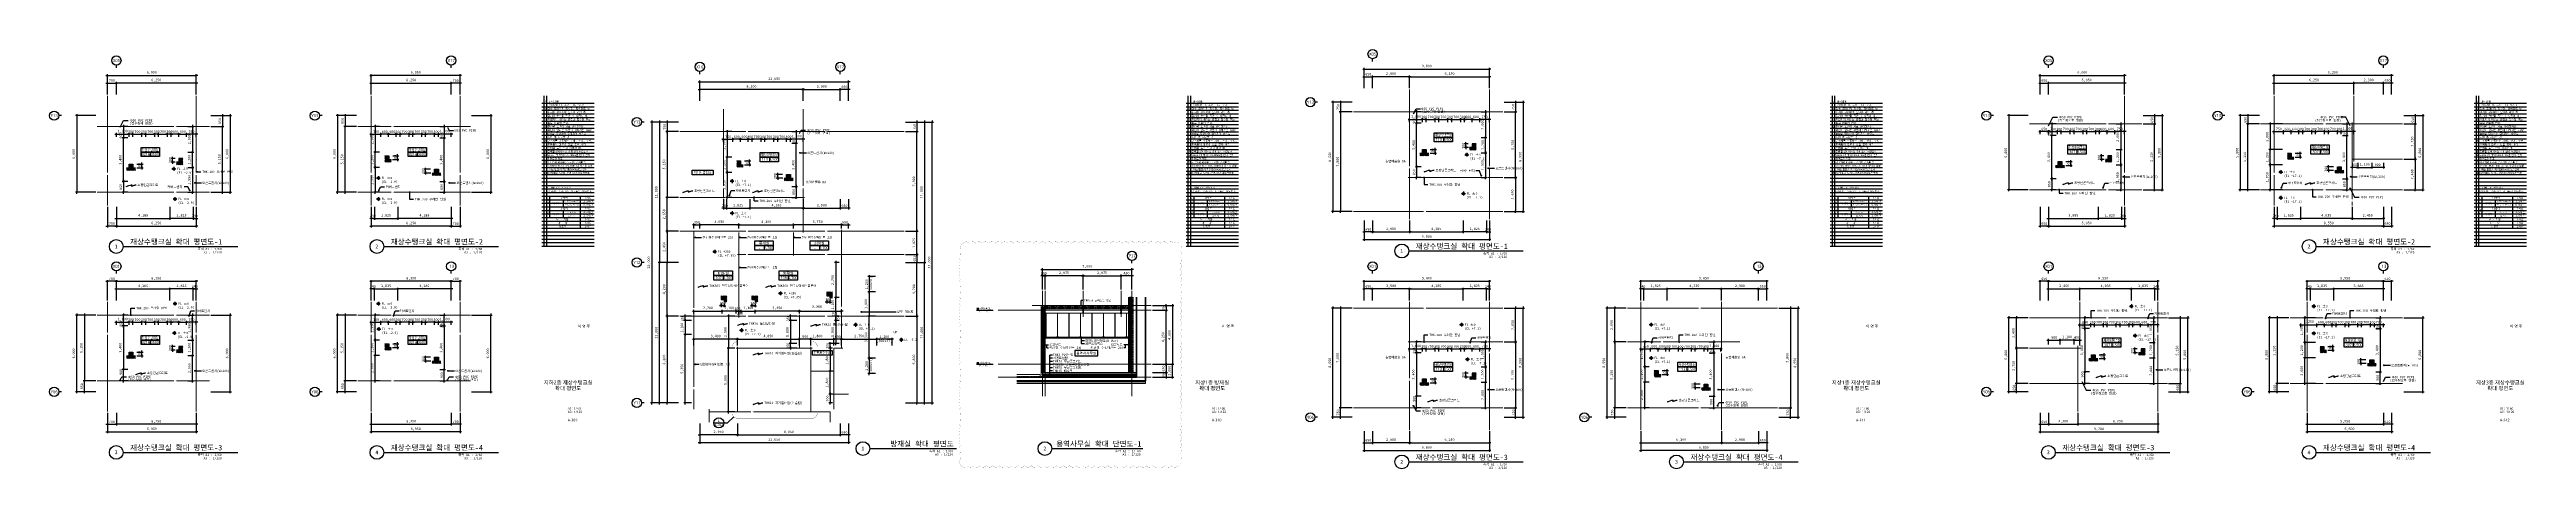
# Model space of a CAD drawing. Header units: inches. Extents: x 158004 to 351834, y 1422 to 34314.
import ezdxf
from ezdxf.enums import TextEntityAlignment as Align

# ---------------------------------------------------------------- set-up
doc = ezdxf.new("R2010")
doc.units = ezdxf.units.IN
doc.header["$LTSCALE"] = 2
doc.header["$MEASUREMENT"] = 0
for name, pattern in [('CEN', [62, 60, -1, 0, -1]), ('DASHDOTX2', [2, 1, -0.5, 0, -0.5]), ('HIDDEN', [0.375, 0.25, -0.125])]:
    doc.linetypes.add(name, pattern=pattern)
doc.layers.get('0').update_dxf_attribs({"linetype": 'CONTINUOUS'})
for name, color, linetype, lineweight in [('A-AXIS-BUBL', 7, 'CONTINUOUS', 25), ('A-AXIS-LINE', 1, 'CEN', 15), ('A-BORD-TEXT', 3, 'CONTINUOUS', 25), ('A-CONC-LIN1', 2, 'CONTINUOUS', 40), ('A-DIMS', 7, 'CONTINUOUS', 25), ('A-ELEV-LIN3', 8, 'CONTINUOUS', 18), ('A-MKXS-LEAD', 7, 'CONTINUOUS', 25), ('A-MKXS-MAK2', 3, 'DASHDOTX2', 25), ('A-MKXS-TEXT2', 7, 'CONTINUOUS', 25), ('A-MKXX-NAME', 3, 'CONTINUOUS', 25), ('A-MKXX-SYMB', 7, 'CONTINUOUS', 25), ('A-SECT-LIN3', 255, 'CONTINUOUS', 18), ('A-WAXM-BLOC', 3, 'CONTINUOUS', 25), ('A-WAXM-DRYW', 4, 'CONTINUOUS', 25), ('A-WAXM-PANL', 6, 'CONTINUOUS', 20), ('A-XXXX-DRBD', 9, 'CONTINUOUS', 20), ('A-XXXX-FIN2', 6, 'CONTINUOUS', 20), ('A-XXXX-HATC', 8, 'CONTINUOUS', 18), ('A-XXXX-HID', 8, 'HIDDEN', 18), ('A-XXXX-INSL2', 8, 'CONTINUOUS', 18), ('A-XXXX-SYMB', 7, 'CONTINUOUS', 25), ('A-XXXX-TXT1', 3, 'CONTINUOUS', 25), ('A-XXXX-TXT2', 3, 'CONTINUOUS', 25), ('REV-202205', 20, 'CONTINUOUS', 25)]:
    doc.layers.add(name, color=color, linetype=linetype, lineweight=lineweight)
doc.layers.add('A-XXXX-NPLT', color=144, linetype='CONTINUOUS', plot=False)
for name, color, linetype in [('SYMB', 7, 'CONTINUOUS'), ('T', 3, 'CONTINUOUS'), ('TEXT', 4, 'CONTINUOUS')]:
    doc.layers.add(name, color=color, linetype=linetype)
doc.styles.add('HY울릉도L', font='H2GTRE.TTF')
doc.styles.add('돋움체', font='')
doc.styles.add('돋음', font='')
doc.styles.add('맑은 고딕', font='malgun.ttf')
doc.styles.add('맑은고딕', font='malgun.ttf')
doc.styles.get('돋움체').set_extended_font_data('DotumChe')
doc.styles.get('돋음').set_extended_font_data('Dotum')
doc.dimstyles.new('CDIM', dxfattribs={"dimtxt": 2, "dimasz": 0.6, "dimexe": 1, "dimexo": 1, "dimgap": 1, "dimtad": 1, "dimdec": 0, "dimrnd": 0.5, "dimzin": 0, "dimdsep": 32, "dimlunit": 6, "dimtxsty": 'HY울릉도L', "dimblk1": '_CIDOT', "dimblk2": '_CIDOT', "dimsah": 1, "dimcen": 4.5, "dimclrd": 2, "dimclre": 2, "dimclrt": 7, "dimadec": 0, "dimazin": 0, "dimtfac": 1, "dimtdec": 0, "dimtix": 1, "dimtmove": 2, "dimatfit": 1, "dimldrblk": '_CIDOT', "dimfxl": 1, "dimtolj": 1, "dimtzin": 0, "dimlwd": -1, "dimarcsym": 0})

# ---------------------------------------------------------------- blocks, each defined once
blk = doc.blocks.new('NOTE')
at = {"layer": 'A-XXXX-NPLT'}
for p, q in [((1010660, 179733), (1010660, 175813)), ((1010734, 175813), (1010734, 179733)), ((1010610, 179546), (1011975, 179546)), ((1010610, 179453), (1011975, 179453)), ((1010610, 179359), (1011975, 179359)), ((1010610, 179266), (1011975, 179266)), ((1010610, 179173), (1011975, 179173)), ((1010610, 179079), (1011975, 179079)), ((1010610, 178986), (1011975, 178986)), ((1010610, 178893), (1011975, 178893)), ((1010610, 178799), (1011975, 178799)), ((1010610, 178706), (1011975, 178706)), ((1010610, 178613), (1011975, 178613)), ((1010610, 178519), (1011975, 178519)), ((1010610, 178426), (1011975, 178426)), ((1010610, 178333), (1011975, 178333)), ((1010610, 178239), (1011975, 178239)), ((1010610, 178146), (1011975, 178146)), ((1010610, 178053), (1011975, 178053)), ((1010610, 177959), (1011975, 177959)), ((1010610, 177866), (1011975, 177866)), ((1010610, 177773), (1011975, 177773)), ((1010610, 177679), (1011975, 177679)), ((1010610, 177586), (1011975, 177586)), ((1010610, 177493), (1011975, 177493)), ((1010610, 177399), (1011975, 177399)), ((1010610, 177306), (1011975, 177306)), ((1010610, 177213), (1011975, 177213)), ((1010610, 177119), (1011975, 177119)), ((1010610, 177026), (1011975, 177026)), ((1010610, 176933), (1011975, 176933)), ((1010610, 176839), (1011975, 176839)), ((1010610, 176746), (1011975, 176746)), ((1010610, 176653), (1011975, 176653)), ((1010610, 176559), (1011975, 176559)), ((1010610, 176466), (1011975, 176466)), ((1010610, 176373), (1011975, 176373)), ((1010610, 176279), (1011975, 176279)), ((1010610, 176186), (1011975, 176186)), ((1010610, 176093), (1011975, 176093)), ((1010610, 175999), (1011975, 175999)), ((1010610, 175906), (1011975, 175906)), ((1010610, 175813), (1011975, 175813))]:
    blk.add_line(p, q, dxfattribs=at)
blk = doc.blocks.new('_CIDOT')
at = {"color": 0, "linetype": 'ByBlock'}
blk.add_line((2, 0), (-1, 0), dxfattribs=at)
at = {"color": 0, "linetype": 'ByBlock', "const_width": 0.5}
blk.add_lwpolyline([(-0.25, 0, 1), (0.25, 0, 1)], format="xyb", close=True, dxfattribs=at)
blk = doc.blocks.new('*D4')
at = {"layer": 'A-DIMS', "lineweight": -2, "transparency": 16777216}
for p, q in [((162534, 30784), (162534, 32384)), ((169484, 30784), (169484, 32384))]:
    blk.add_line(p, q, dxfattribs=at)
at = {"layer": 'A-DIMS', "transparency": 16777216}
blk.add_line((162594, 32284), (169424, 32284), dxfattribs=at)
at = {"layer": 'A-DIMS', "transparency": 16777216, "xscale": 60, "yscale": 60, "zscale": 60, "rotation": 180}
blk.add_blockref('_CIDOT', (162534, 32284), dxfattribs=at)
at = {"layer": 'A-DIMS', "transparency": 16777216, "xscale": 60, "yscale": 60, "zscale": 60}
blk.add_blockref('_CIDOT', (169484, 32284), dxfattribs=at)
at = {"layer": 'A-DIMS', "color": 3, "transparency": 16777216, "insert": (166009, 32503), "char_height": 200, "attachment_point": 5, "style": '돋움체'}
blk.add_mtext('\\A1;6,950', dxfattribs=at)
blk = doc.blocks.new('*D5')
at = {"layer": 'A-DIMS', "lineweight": -2, "transparency": 16777216}
for p, q in [((163234, 30784), (163234, 31784)), ((169484, 30784), (169484, 31784))]:
    blk.add_line(p, q, dxfattribs=at)
at = {"layer": 'A-DIMS', "transparency": 16777216}
blk.add_line((169424, 31684), (163294, 31684), dxfattribs=at)
at = {"layer": 'A-DIMS', "transparency": 16777216, "xscale": 60, "yscale": 60, "zscale": 60, "rotation": 180}
blk.add_blockref('_CIDOT', (163234, 31684), dxfattribs=at)
at = {"layer": 'A-DIMS', "transparency": 16777216, "xscale": 60, "yscale": 60, "zscale": 60}
blk.add_blockref('_CIDOT', (169484, 31684), dxfattribs=at)
at = {"layer": 'A-DIMS', "color": 3, "transparency": 16777216, "insert": (166359, 31903), "char_height": 200, "attachment_point": 5, "style": '돋움체'}
blk.add_mtext('\\A1;6,250', dxfattribs=at)
blk = doc.blocks.new('*D6')
at = {"layer": 'A-DIMS', "lineweight": -2, "transparency": 16777216}
for p, q in [((162534, 30784), (162534, 31784)), ((163234, 30784), (163234, 31784))]:
    blk.add_line(p, q, dxfattribs=at)
at = {"layer": 'A-DIMS', "transparency": 16777216}
blk.add_line((162594, 31684), (163174, 31684), dxfattribs=at)
at = {"layer": 'A-DIMS', "transparency": 16777216, "xscale": 60, "yscale": 60, "zscale": 60, "rotation": 180}
blk.add_blockref('_CIDOT', (162534, 31684), dxfattribs=at)
at = {"layer": 'A-DIMS', "transparency": 16777216, "xscale": 60, "yscale": 60, "zscale": 60}
blk.add_blockref('_CIDOT', (163234, 31684), dxfattribs=at)
at = {"layer": 'A-DIMS', "color": 3, "transparency": 16777216, "insert": (162884, 31884), "char_height": 200, "attachment_point": 5, "style": '돋움체'}
blk.add_mtext('\\A1;700', dxfattribs=at)
blk = doc.blocks.new('*D7')
at = {"layer": 'A-DIMS', "lineweight": -2, "transparency": 16777216}
for p, q in [((161634, 29134), (160034, 29134)), ((161634, 23134), (160034, 23134))]:
    blk.add_line(p, q, dxfattribs=at)
at = {"layer": 'A-DIMS', "transparency": 16777216}
blk.add_line((160134, 29074), (160134, 23194), dxfattribs=at)
at = {"layer": 'A-DIMS', "transparency": 16777216, "xscale": 60, "yscale": 60, "zscale": 60}
for p, rotation in [((160134, 29134), 90), ((160134, 23134), 270)]:
    blk.add_blockref('_CIDOT', p, dxfattribs=dict(at, rotation=rotation))
at = {"layer": 'A-DIMS', "color": 3, "transparency": 16777216, "insert": (159915, 26134), "char_height": 200, "attachment_point": 5, "rotation": 90, "style": '돋움체'}
blk.add_mtext('\\A1;6,000', dxfattribs=at)
blk = doc.blocks.new('*D8')
at = {"layer": 'A-DIMS', "lineweight": -2, "transparency": 16777216}
for p, q in [((163234, 21984), (163234, 20984)), ((167419, 21984), (167419, 20984))]:
    blk.add_line(p, q, dxfattribs=at)
at = {"layer": 'A-DIMS', "transparency": 16777216}
blk.add_line((163294, 21084), (167359, 21084), dxfattribs=at)
at = {"layer": 'A-DIMS', "transparency": 16777216, "xscale": 60, "yscale": 60, "zscale": 60, "rotation": 180}
blk.add_blockref('_CIDOT', (163234, 21084), dxfattribs=at)
at = {"layer": 'A-DIMS', "transparency": 16777216, "xscale": 60, "yscale": 60, "zscale": 60}
blk.add_blockref('_CIDOT', (167419, 21084), dxfattribs=at)
at = {"layer": 'A-DIMS', "color": 3, "transparency": 16777216, "insert": (165326, 21303), "char_height": 200, "attachment_point": 5, "style": '돋움체'}
blk.add_mtext('\\A1;4,185', dxfattribs=at)
blk = doc.blocks.new('*D9')
at = {"layer": 'A-DIMS', "lineweight": -2, "transparency": 16777216}
for p, q in [((167419, 21984), (167419, 20984)), ((169244, 21984), (169244, 20984))]:
    blk.add_line(p, q, dxfattribs=at)
at = {"layer": 'A-DIMS', "transparency": 16777216}
blk.add_line((169184, 21084), (167479, 21084), dxfattribs=at)
at = {"layer": 'A-DIMS', "transparency": 16777216, "xscale": 60, "yscale": 60, "zscale": 60, "rotation": 180}
blk.add_blockref('_CIDOT', (167419, 21084), dxfattribs=at)
at = {"layer": 'A-DIMS', "transparency": 16777216, "xscale": 60, "yscale": 60, "zscale": 60}
blk.add_blockref('_CIDOT', (169244, 21084), dxfattribs=at)
at = {"layer": 'A-DIMS', "color": 3, "transparency": 16777216, "insert": (168331, 21303), "char_height": 200, "attachment_point": 5, "style": '돋움체'}
blk.add_mtext('\\A1;1,825', dxfattribs=at)
blk = doc.blocks.new('*D10')
at = {"layer": 'A-DIMS', "lineweight": -2, "transparency": 16777216}
for p, q in [((169244, 21984), (169244, 20984)), ((169484, 21984), (169484, 20984))]:
    blk.add_line(p, q, dxfattribs=at)
at = {"layer": 'A-DIMS', "transparency": 16777216}
for p, q in [((169184, 21084), (169124, 21084)), ((169244, 21084), (169484, 21084)), ((169544, 21084), (169604, 21084))]:
    blk.add_line(p, q, dxfattribs=at)
at = {"layer": 'A-DIMS', "transparency": 16777216, "xscale": 60, "yscale": 60, "zscale": 60}
blk.add_blockref('_CIDOT', (169244, 21084), dxfattribs=at)
at = {"layer": 'A-DIMS', "transparency": 16777216, "xscale": 60, "yscale": 60, "zscale": 60, "rotation": 180}
blk.add_blockref('_CIDOT', (169484, 21084), dxfattribs=at)
at = {"layer": 'A-DIMS', "color": 3, "transparency": 16777216, "insert": (169364, 21284), "char_height": 200, "attachment_point": 5, "style": '돋움체'}
blk.add_mtext('\\A1;240', dxfattribs=at)
blk = doc.blocks.new('*D11')
at = {"layer": 'A-DIMS', "lineweight": -2, "transparency": 16777216}
for p, q in [((170634, 29134), (172234, 29134)), ((170634, 23134), (172234, 23134))]:
    blk.add_line(p, q, dxfattribs=at)
at = {"layer": 'A-DIMS', "transparency": 16777216}
blk.add_line((172134, 29074), (172134, 23194), dxfattribs=at)
at = {"layer": 'A-DIMS', "transparency": 16777216, "xscale": 60, "yscale": 60, "zscale": 60}
for p, rotation in [((172134, 29134), 90), ((172134, 23134), 270)]:
    blk.add_blockref('_CIDOT', p, dxfattribs=dict(at, rotation=rotation))
at = {"layer": 'A-DIMS', "color": 3, "transparency": 16777216, "insert": (171915, 26134), "char_height": 200, "attachment_point": 5, "rotation": 90, "style": '돋움체'}
blk.add_mtext('\\A1;6,000', dxfattribs=at)
blk = doc.blocks.new('*D12')
at = {"layer": 'A-DIMS', "lineweight": -2, "transparency": 16777216}
for p, q in [((170634, 28284), (171634, 28284)), ((170634, 23134), (171634, 23134))]:
    blk.add_line(p, q, dxfattribs=at)
at = {"layer": 'A-DIMS', "transparency": 16777216}
blk.add_line((171534, 23194), (171534, 28224), dxfattribs=at)
at = {"layer": 'A-DIMS', "transparency": 16777216, "xscale": 60, "yscale": 60, "zscale": 60}
for p, rotation in [((171534, 28284), 90), ((171534, 23134), 270)]:
    blk.add_blockref('_CIDOT', p, dxfattribs=dict(at, rotation=rotation))
at = {"layer": 'A-DIMS', "color": 3, "transparency": 16777216, "insert": (171315, 25709), "char_height": 200, "attachment_point": 5, "rotation": 90, "style": '돋움체'}
blk.add_mtext('\\A1;5,150', dxfattribs=at)
blk = doc.blocks.new('*D13')
at = {"layer": 'A-DIMS', "lineweight": -2, "transparency": 16777216}
for p, q in [((170634, 29134), (171634, 29134)), ((170634, 28284), (171634, 28284))]:
    blk.add_line(p, q, dxfattribs=at)
at = {"layer": 'A-DIMS', "transparency": 16777216}
blk.add_line((171534, 29074), (171534, 28344), dxfattribs=at)
at = {"layer": 'A-DIMS', "transparency": 16777216, "xscale": 60, "yscale": 60, "zscale": 60}
for p, rotation in [((171534, 29134), 90), ((171534, 28284), 270)]:
    blk.add_blockref('_CIDOT', p, dxfattribs=dict(at, rotation=rotation))
at = {"layer": 'A-DIMS', "color": 3, "transparency": 16777216, "insert": (171334, 28709), "char_height": 200, "attachment_point": 5, "rotation": 90, "style": '돋움체'}
blk.add_mtext('\\A1;850', dxfattribs=at)
blk = doc.blocks.new('*D14')
at = {"layer": 'A-DIMS', "transparency": 16777216}
for p, q in [((164174, 27684), (164114, 27684)), ((164534, 27684), (164234, 27684)), ((164594, 27684), (164654, 27684))]:
    blk.add_line(p, q, dxfattribs=at)
at = {"layer": 'A-DIMS', "lineweight": -2, "transparency": 16777216}
for p, q in [((164234, 27484), (164234, 27784)), ((164534, 27484), (164534, 27784))]:
    blk.add_line(p, q, dxfattribs=at)
at = {"layer": 'A-DIMS', "transparency": 16777216, "xscale": 60, "yscale": 60, "zscale": 60}
blk.add_blockref('_CIDOT', (164234, 27684), dxfattribs=at)
at = {"layer": 'A-DIMS', "transparency": 16777216, "xscale": 60, "yscale": 60, "zscale": 60, "rotation": 180}
blk.add_blockref('_CIDOT', (164534, 27684), dxfattribs=at)
at = {"layer": 'A-DIMS', "color": 3, "transparency": 16777216, "insert": (164384, 27884), "char_height": 200, "attachment_point": 5, "style": '돋움체'}
blk.add_mtext('\\A1;300', dxfattribs=at)
blk = doc.blocks.new('*D15')
at = {"layer": 'A-DIMS', "lineweight": -2, "transparency": 16777216}
for p, q in [((164534, 27484), (164534, 27784)), ((165234, 27484), (165234, 27784))]:
    blk.add_line(p, q, dxfattribs=at)
at = {"layer": 'A-DIMS', "transparency": 16777216}
blk.add_line((164594, 27684), (165174, 27684), dxfattribs=at)
at = {"layer": 'A-DIMS', "transparency": 16777216, "xscale": 60, "yscale": 60, "zscale": 60, "rotation": 180}
blk.add_blockref('_CIDOT', (164534, 27684), dxfattribs=at)
at = {"layer": 'A-DIMS', "transparency": 16777216, "xscale": 60, "yscale": 60, "zscale": 60}
blk.add_blockref('_CIDOT', (165234, 27684), dxfattribs=at)
at = {"layer": 'A-DIMS', "color": 3, "transparency": 16777216, "insert": (164884, 27884), "char_height": 200, "attachment_point": 5, "style": '돋움체'}
blk.add_mtext('\\A1;700', dxfattribs=at)
blk = doc.blocks.new('*D16')
at = {"layer": 'A-DIMS', "transparency": 16777216}
for p, q in [((165174, 27684), (165114, 27684)), ((165534, 27684), (165234, 27684)), ((165594, 27684), (165654, 27684))]:
    blk.add_line(p, q, dxfattribs=at)
at = {"layer": 'A-DIMS', "lineweight": -2, "transparency": 16777216}
for p, q in [((165234, 27484), (165234, 27784)), ((165534, 27484), (165534, 27784))]:
    blk.add_line(p, q, dxfattribs=at)
at = {"layer": 'A-DIMS', "transparency": 16777216, "xscale": 60, "yscale": 60, "zscale": 60}
blk.add_blockref('_CIDOT', (165234, 27684), dxfattribs=at)
at = {"layer": 'A-DIMS', "transparency": 16777216, "xscale": 60, "yscale": 60, "zscale": 60, "rotation": 180}
blk.add_blockref('_CIDOT', (165534, 27684), dxfattribs=at)
at = {"layer": 'A-DIMS', "color": 3, "transparency": 16777216, "insert": (165384, 27884), "char_height": 200, "attachment_point": 5, "style": '돋움체'}
blk.add_mtext('\\A1;300', dxfattribs=at)
blk = doc.blocks.new('*D17')
at = {"layer": 'A-DIMS', "lineweight": -2, "transparency": 16777216}
for p, q in [((165534, 27484), (165534, 27784)), ((166234, 27484), (166234, 27784))]:
    blk.add_line(p, q, dxfattribs=at)
at = {"layer": 'A-DIMS', "transparency": 16777216}
blk.add_line((165594, 27684), (166174, 27684), dxfattribs=at)
at = {"layer": 'A-DIMS', "transparency": 16777216, "xscale": 60, "yscale": 60, "zscale": 60, "rotation": 180}
blk.add_blockref('_CIDOT', (165534, 27684), dxfattribs=at)
at = {"layer": 'A-DIMS', "transparency": 16777216, "xscale": 60, "yscale": 60, "zscale": 60}
blk.add_blockref('_CIDOT', (166234, 27684), dxfattribs=at)
at = {"layer": 'A-DIMS', "color": 3, "transparency": 16777216, "insert": (165884, 27884), "char_height": 200, "attachment_point": 5, "style": '돋움체'}
blk.add_mtext('\\A1;700', dxfattribs=at)
blk = doc.blocks.new('*D18')
at = {"layer": 'A-DIMS', "transparency": 16777216}
for p, q in [((166174, 27684), (166114, 27684)), ((166534, 27684), (166234, 27684)), ((166594, 27684), (166654, 27684))]:
    blk.add_line(p, q, dxfattribs=at)
at = {"layer": 'A-DIMS', "lineweight": -2, "transparency": 16777216}
for p, q in [((166234, 27484), (166234, 27784)), ((166534, 27484), (166534, 27784))]:
    blk.add_line(p, q, dxfattribs=at)
at = {"layer": 'A-DIMS', "transparency": 16777216, "xscale": 60, "yscale": 60, "zscale": 60}
blk.add_blockref('_CIDOT', (166234, 27684), dxfattribs=at)
at = {"layer": 'A-DIMS', "transparency": 16777216, "xscale": 60, "yscale": 60, "zscale": 60, "rotation": 180}
blk.add_blockref('_CIDOT', (166534, 27684), dxfattribs=at)
at = {"layer": 'A-DIMS', "color": 3, "transparency": 16777216, "insert": (166384, 27884), "char_height": 200, "attachment_point": 5, "style": '돋움체'}
blk.add_mtext('\\A1;300', dxfattribs=at)
blk = doc.blocks.new('*D19')
at = {"layer": 'A-DIMS', "lineweight": -2, "transparency": 16777216}
for p, q in [((166534, 27484), (166534, 27784)), ((167234, 27484), (167234, 27784))]:
    blk.add_line(p, q, dxfattribs=at)
at = {"layer": 'A-DIMS', "transparency": 16777216}
blk.add_line((166594, 27684), (167174, 27684), dxfattribs=at)
at = {"layer": 'A-DIMS', "transparency": 16777216, "xscale": 60, "yscale": 60, "zscale": 60, "rotation": 180}
blk.add_blockref('_CIDOT', (166534, 27684), dxfattribs=at)
at = {"layer": 'A-DIMS', "transparency": 16777216, "xscale": 60, "yscale": 60, "zscale": 60}
blk.add_blockref('_CIDOT', (167234, 27684), dxfattribs=at)
at = {"layer": 'A-DIMS', "color": 3, "transparency": 16777216, "insert": (166884, 27884), "char_height": 200, "attachment_point": 5, "style": '돋움체'}
blk.add_mtext('\\A1;700', dxfattribs=at)
blk = doc.blocks.new('*D20')
at = {"layer": 'A-DIMS', "transparency": 16777216}
for p, q in [((167174, 27684), (167114, 27684)), ((167534, 27684), (167234, 27684)), ((167594, 27684), (167654, 27684))]:
    blk.add_line(p, q, dxfattribs=at)
at = {"layer": 'A-DIMS', "lineweight": -2, "transparency": 16777216}
for p, q in [((167234, 27484), (167234, 27784)), ((167534, 27484), (167534, 27784))]:
    blk.add_line(p, q, dxfattribs=at)
at = {"layer": 'A-DIMS', "transparency": 16777216, "xscale": 60, "yscale": 60, "zscale": 60}
blk.add_blockref('_CIDOT', (167234, 27684), dxfattribs=at)
at = {"layer": 'A-DIMS', "transparency": 16777216, "xscale": 60, "yscale": 60, "zscale": 60, "rotation": 180}
blk.add_blockref('_CIDOT', (167534, 27684), dxfattribs=at)
at = {"layer": 'A-DIMS', "color": 3, "transparency": 16777216, "insert": (167384, 27884), "char_height": 200, "attachment_point": 5, "style": '돋움체'}
blk.add_mtext('\\A1;300', dxfattribs=at)
blk = doc.blocks.new('*D21')
at = {"layer": 'A-DIMS', "lineweight": -2, "transparency": 16777216}
for p, q in [((168134, 27484), (168134, 27784)), ((168734, 27484), (168734, 27784))]:
    blk.add_line(p, q, dxfattribs=at)
at = {"layer": 'A-DIMS', "transparency": 16777216}
blk.add_line((168194, 27684), (168674, 27684), dxfattribs=at)
at = {"layer": 'A-DIMS', "transparency": 16777216, "xscale": 60, "yscale": 60, "zscale": 60, "rotation": 180}
blk.add_blockref('_CIDOT', (168134, 27684), dxfattribs=at)
at = {"layer": 'A-DIMS', "transparency": 16777216, "xscale": 60, "yscale": 60, "zscale": 60}
blk.add_blockref('_CIDOT', (168734, 27684), dxfattribs=at)
at = {"layer": 'A-DIMS', "color": 3, "transparency": 16777216, "insert": (168434, 27884), "char_height": 200, "attachment_point": 5, "style": '돋움체'}
blk.add_mtext('\\A1;600', dxfattribs=at)
blk = doc.blocks.new('*D22')
at = {"layer": 'A-DIMS', "lineweight": -2, "transparency": 16777216}
for p, q in [((163234, 27484), (163234, 27784)), ((164234, 27484), (164234, 27784))]:
    blk.add_line(p, q, dxfattribs=at)
at = {"layer": 'A-DIMS', "transparency": 16777216}
blk.add_line((163294, 27684), (164174, 27684), dxfattribs=at)
at = {"layer": 'A-DIMS', "transparency": 16777216, "xscale": 60, "yscale": 60, "zscale": 60, "rotation": 180}
blk.add_blockref('_CIDOT', (163234, 27684), dxfattribs=at)
at = {"layer": 'A-DIMS', "transparency": 16777216, "xscale": 60, "yscale": 60, "zscale": 60}
blk.add_blockref('_CIDOT', (164234, 27684), dxfattribs=at)
at = {"layer": 'A-DIMS', "color": 3, "transparency": 16777216, "insert": (163734, 27903), "char_height": 200, "attachment_point": 5, "style": '돋움체'}
blk.add_mtext('\\A1;1,000', dxfattribs=at)
blk = doc.blocks.new('*D23')
at = {"layer": 'A-DIMS', "lineweight": -2, "transparency": 16777216}
for p, q in [((167534, 27484), (167534, 27784)), ((168134, 27484), (168134, 27784))]:
    blk.add_line(p, q, dxfattribs=at)
at = {"layer": 'A-DIMS', "transparency": 16777216}
blk.add_line((168074, 27684), (167594, 27684), dxfattribs=at)
at = {"layer": 'A-DIMS', "transparency": 16777216, "xscale": 60, "yscale": 60, "zscale": 60, "rotation": 180}
blk.add_blockref('_CIDOT', (167534, 27684), dxfattribs=at)
at = {"layer": 'A-DIMS', "transparency": 16777216, "xscale": 60, "yscale": 60, "zscale": 60}
blk.add_blockref('_CIDOT', (168134, 27684), dxfattribs=at)
at = {"layer": 'A-DIMS', "color": 3, "transparency": 16777216, "insert": (167834, 27884), "char_height": 200, "attachment_point": 5, "style": '돋움체'}
blk.add_mtext('\\A1;600', dxfattribs=at)
blk = doc.blocks.new('*D24')
at = {"layer": 'A-DIMS', "lineweight": -2, "transparency": 16777216}
for p, q in [((168734, 27484), (168734, 27784)), ((169484, 27484), (169484, 27784))]:
    blk.add_line(p, q, dxfattribs=at)
at = {"layer": 'A-DIMS', "transparency": 16777216}
blk.add_line((169424, 27684), (168794, 27684), dxfattribs=at)
at = {"layer": 'A-DIMS', "transparency": 16777216, "xscale": 60, "yscale": 60, "zscale": 60, "rotation": 180}
blk.add_blockref('_CIDOT', (168734, 27684), dxfattribs=at)
at = {"layer": 'A-DIMS', "transparency": 16777216, "xscale": 60, "yscale": 60, "zscale": 60}
blk.add_blockref('_CIDOT', (169484, 27684), dxfattribs=at)
at = {"layer": 'A-DIMS', "color": 3, "transparency": 16777216, "insert": (169109, 27884), "char_height": 200, "attachment_point": 5, "style": '돋움체'}
blk.add_mtext('\\A1;750', dxfattribs=at)
blk = doc.blocks.new('*D25')
at = {"layer": 'A-DIMS', "lineweight": -2, "transparency": 16777216}
for p, q in [((168834, 26284), (169284, 26284)), ((168834, 25084), (169284, 25084))]:
    blk.add_line(p, q, dxfattribs=at)
at = {"layer": 'A-DIMS', "transparency": 16777216}
blk.add_line((169184, 25144), (169184, 26224), dxfattribs=at)
at = {"layer": 'A-DIMS', "transparency": 16777216, "xscale": 60, "yscale": 60, "zscale": 60}
for p, rotation in [((169184, 26284), 90), ((169184, 25084), 270)]:
    blk.add_blockref('_CIDOT', p, dxfattribs=dict(at, rotation=rotation))
at = {"layer": 'A-DIMS', "color": 3, "transparency": 16777216, "insert": (168965, 25684), "char_height": 200, "attachment_point": 5, "rotation": 90, "style": '돋움체'}
blk.add_mtext('\\A1;1,200', dxfattribs=at)
blk = doc.blocks.new('*D26')
at = {"layer": 'A-DIMS', "lineweight": -2, "transparency": 16777216}
for p, q in [((168834, 28284), (169284, 28284)), ((168834, 26284), (169284, 26284))]:
    blk.add_line(p, q, dxfattribs=at)
at = {"layer": 'A-DIMS', "transparency": 16777216}
blk.add_line((169184, 28224), (169184, 26344), dxfattribs=at)
at = {"layer": 'A-DIMS', "transparency": 16777216, "xscale": 60, "yscale": 60, "zscale": 60}
for p, rotation in [((169184, 28284), 90), ((169184, 26284), 270)]:
    blk.add_blockref('_CIDOT', p, dxfattribs=dict(at, rotation=rotation))
at = {"layer": 'A-DIMS', "color": 3, "transparency": 16777216, "insert": (168965, 27284), "char_height": 200, "attachment_point": 5, "rotation": 90, "style": '돋움체'}
blk.add_mtext('\\A1;2,000', dxfattribs=at)
blk = doc.blocks.new('*D27')
at = {"layer": 'A-DIMS', "lineweight": -2, "transparency": 16777216}
for p, q in [((168834, 25084), (169284, 25084)), ((168834, 23134), (169284, 23134))]:
    blk.add_line(p, q, dxfattribs=at)
at = {"layer": 'A-DIMS', "transparency": 16777216}
blk.add_line((169184, 25024), (169184, 23194), dxfattribs=at)
at = {"layer": 'A-DIMS', "transparency": 16777216, "xscale": 60, "yscale": 60, "zscale": 60}
for p, rotation in [((169184, 25084), 90), ((169184, 23134), 270)]:
    blk.add_blockref('_CIDOT', p, dxfattribs=dict(at, rotation=rotation))
at = {"layer": 'A-DIMS', "color": 3, "transparency": 16777216, "insert": (168965, 24109), "char_height": 200, "attachment_point": 5, "rotation": 90, "style": '돋움체'}
blk.add_mtext('\\A1;1,950', dxfattribs=at)
blk = doc.blocks.new('*D28')
at = {"layer": 'A-DIMS', "lineweight": -2, "transparency": 16777216}
for p, q in [((164134, 27384), (163684, 27384)), ((164134, 23984), (163684, 23984))]:
    blk.add_line(p, q, dxfattribs=at)
at = {"layer": 'A-DIMS', "transparency": 16777216}
blk.add_line((163784, 24044), (163784, 27324), dxfattribs=at)
at = {"layer": 'A-DIMS', "transparency": 16777216, "xscale": 60, "yscale": 60, "zscale": 60}
for p, rotation in [((163784, 27384), 90), ((163784, 23984), 270)]:
    blk.add_blockref('_CIDOT', p, dxfattribs=dict(at, rotation=rotation))
at = {"layer": 'A-DIMS', "color": 3, "transparency": 16777216, "insert": (163565, 25684), "char_height": 200, "attachment_point": 5, "rotation": 90, "style": '돋움체'}
blk.add_mtext('\\A1;3,400', dxfattribs=at)
blk = doc.blocks.new('*D29')
at = {"layer": 'A-DIMS', "lineweight": -2, "transparency": 16777216}
for p, q in [((164134, 28284), (163684, 28284)), ((164134, 27384), (163684, 27384))]:
    blk.add_line(p, q, dxfattribs=at)
at = {"layer": 'A-DIMS', "transparency": 16777216}
blk.add_line((163784, 28224), (163784, 27444), dxfattribs=at)
at = {"layer": 'A-DIMS', "transparency": 16777216, "xscale": 60, "yscale": 60, "zscale": 60}
for p, rotation in [((163784, 28284), 90), ((163784, 27384), 270)]:
    blk.add_blockref('_CIDOT', p, dxfattribs=dict(at, rotation=rotation))
at = {"layer": 'A-DIMS', "color": 3, "transparency": 16777216, "insert": (163584, 27580), "char_height": 200, "attachment_point": 5, "rotation": 90, "style": '돋움체'}
blk.add_mtext('\\A1;900', dxfattribs=at)
blk = doc.blocks.new('*D30')
at = {"layer": 'A-DIMS', "lineweight": -2, "transparency": 16777216}
for p, q in [((164134, 23984), (163684, 23984)), ((164134, 23134), (163684, 23134))]:
    blk.add_line(p, q, dxfattribs=at)
at = {"layer": 'A-DIMS', "transparency": 16777216}
blk.add_line((163784, 23924), (163784, 23194), dxfattribs=at)
at = {"layer": 'A-DIMS', "transparency": 16777216, "xscale": 60, "yscale": 60, "zscale": 60}
for p, rotation in [((163784, 23984), 90), ((163784, 23134), 270)]:
    blk.add_blockref('_CIDOT', p, dxfattribs=dict(at, rotation=rotation))
at = {"layer": 'A-DIMS', "color": 3, "transparency": 16777216, "insert": (163584, 23559), "char_height": 200, "attachment_point": 5, "rotation": 90, "style": '돋움체'}
blk.add_mtext('\\A1;850', dxfattribs=at)
blk = doc.blocks.new('*D31')
at = {"layer": 'A-DIMS', "lineweight": -2, "transparency": 16777216}
for p, q in [((163234, 21984), (163234, 20384)), ((169484, 21984), (169484, 20384))]:
    blk.add_line(p, q, dxfattribs=at)
at = {"layer": 'A-DIMS', "transparency": 16777216}
blk.add_line((163294, 20484), (169424, 20484), dxfattribs=at)
at = {"layer": 'A-DIMS', "transparency": 16777216, "xscale": 60, "yscale": 60, "zscale": 60, "rotation": 180}
blk.add_blockref('_CIDOT', (163234, 20484), dxfattribs=at)
at = {"layer": 'A-DIMS', "transparency": 16777216, "xscale": 60, "yscale": 60, "zscale": 60}
blk.add_blockref('_CIDOT', (169484, 20484), dxfattribs=at)
at = {"layer": 'A-DIMS', "color": 3, "transparency": 16777216, "insert": (166359, 20703), "char_height": 200, "attachment_point": 5, "style": '돋움체'}
blk.add_mtext('\\A1;6,250', dxfattribs=at)
blk = doc.blocks.new('*D32')
at = {"layer": 'A-DIMS', "lineweight": -2, "transparency": 16777216}
for p, q in [((162534, 21984), (162534, 20384)), ((163234, 21984), (163234, 20384))]:
    blk.add_line(p, q, dxfattribs=at)
at = {"layer": 'A-DIMS', "transparency": 16777216}
blk.add_line((163174, 20484), (162594, 20484), dxfattribs=at)
at = {"layer": 'A-DIMS', "transparency": 16777216, "xscale": 60, "yscale": 60, "zscale": 60, "rotation": 180}
blk.add_blockref('_CIDOT', (162534, 20484), dxfattribs=at)
at = {"layer": 'A-DIMS', "transparency": 16777216, "xscale": 60, "yscale": 60, "zscale": 60}
blk.add_blockref('_CIDOT', (163234, 20484), dxfattribs=at)
at = {"layer": 'A-DIMS', "color": 3, "transparency": 16777216, "insert": (162884, 20684), "char_height": 200, "attachment_point": 5, "style": '돋움체'}
blk.add_mtext('\\A1;700', dxfattribs=at)
blk = doc.blocks.new('*D58')
at = {"layer": 'A-DIMS', "lineweight": -2, "transparency": 16777216}
for p, q in [((162534, 5862), (162534, 4262)), ((169484, 5862), (169484, 4262))]:
    blk.add_line(p, q, dxfattribs=at)
at = {"layer": 'A-DIMS', "transparency": 16777216}
blk.add_line((162594, 4362), (169424, 4362), dxfattribs=at)
at = {"layer": 'A-DIMS', "transparency": 16777216, "xscale": 60, "yscale": 60, "zscale": 60, "rotation": 180}
blk.add_blockref('_CIDOT', (162534, 4362), dxfattribs=at)
at = {"layer": 'A-DIMS', "transparency": 16777216, "xscale": 60, "yscale": 60, "zscale": 60}
blk.add_blockref('_CIDOT', (169484, 4362), dxfattribs=at)
at = {"layer": 'A-DIMS', "color": 3, "transparency": 16777216, "insert": (166009, 4581), "char_height": 200, "attachment_point": 5, "style": '돋움체'}
blk.add_mtext('\\A1;6,950', dxfattribs=at)
blk = doc.blocks.new('*D59')
at = {"layer": 'A-DIMS', "lineweight": -2, "transparency": 16777216}
for p, q in [((163234, 5862), (163234, 4862)), ((169484, 5862), (169484, 4862))]:
    blk.add_line(p, q, dxfattribs=at)
at = {"layer": 'A-DIMS', "transparency": 16777216}
blk.add_line((169424, 4962), (163294, 4962), dxfattribs=at)
at = {"layer": 'A-DIMS', "transparency": 16777216, "xscale": 60, "yscale": 60, "zscale": 60, "rotation": 180}
blk.add_blockref('_CIDOT', (163234, 4962), dxfattribs=at)
at = {"layer": 'A-DIMS', "transparency": 16777216, "xscale": 60, "yscale": 60, "zscale": 60}
blk.add_blockref('_CIDOT', (169484, 4962), dxfattribs=at)
at = {"layer": 'A-DIMS', "color": 3, "transparency": 16777216, "insert": (166359, 5181), "char_height": 200, "attachment_point": 5, "style": '돋움체'}
blk.add_mtext('\\A1;6,250', dxfattribs=at)
blk = doc.blocks.new('*D60')
at = {"layer": 'A-DIMS', "lineweight": -2, "transparency": 16777216}
for p, q in [((162534, 5862), (162534, 4862)), ((163234, 5862), (163234, 4862))]:
    blk.add_line(p, q, dxfattribs=at)
at = {"layer": 'A-DIMS', "transparency": 16777216}
blk.add_line((162594, 4962), (163174, 4962), dxfattribs=at)
at = {"layer": 'A-DIMS', "transparency": 16777216, "xscale": 60, "yscale": 60, "zscale": 60, "rotation": 180}
blk.add_blockref('_CIDOT', (162534, 4962), dxfattribs=at)
at = {"layer": 'A-DIMS', "transparency": 16777216, "xscale": 60, "yscale": 60, "zscale": 60}
blk.add_blockref('_CIDOT', (163234, 4962), dxfattribs=at)
at = {"layer": 'A-DIMS', "color": 3, "transparency": 16777216, "insert": (162884, 5162), "char_height": 200, "attachment_point": 5, "style": '돋움체'}
blk.add_mtext('\\A1;700', dxfattribs=at)
blk = doc.blocks.new('*D57')
at = {"layer": 'A-DIMS', "lineweight": -2, "transparency": 16777216}
for p, q in [((170634, 13512), (172234, 13512)), ((170634, 7512), (172234, 7512))]:
    blk.add_line(p, q, dxfattribs=at)
at = {"layer": 'A-DIMS', "transparency": 16777216}
blk.add_line((172134, 7572), (172134, 13452), dxfattribs=at)
at = {"layer": 'A-DIMS', "transparency": 16777216, "xscale": 60, "yscale": 60, "zscale": 60}
for p, rotation in [((172134, 13512), 90), ((172134, 7512), 270)]:
    blk.add_blockref('_CIDOT', p, dxfattribs=dict(at, rotation=rotation))
at = {"layer": 'A-DIMS', "color": 3, "transparency": 16777216, "insert": (171915, 10512), "char_height": 200, "attachment_point": 5, "rotation": 90, "style": '돋움체'}
blk.add_mtext('\\A1;6,000', dxfattribs=at)
blk = doc.blocks.new('*D49')
at = {"layer": 'A-DIMS', "lineweight": -2, "transparency": 16777216}
for p, q in [((163234, 14662), (163234, 15662)), ((167419, 14662), (167419, 15662))]:
    blk.add_line(p, q, dxfattribs=at)
at = {"layer": 'A-DIMS', "transparency": 16777216}
blk.add_line((163294, 15562), (167359, 15562), dxfattribs=at)
at = {"layer": 'A-DIMS', "transparency": 16777216, "xscale": 60, "yscale": 60, "zscale": 60, "rotation": 180}
blk.add_blockref('_CIDOT', (163234, 15562), dxfattribs=at)
at = {"layer": 'A-DIMS', "transparency": 16777216, "xscale": 60, "yscale": 60, "zscale": 60}
blk.add_blockref('_CIDOT', (167419, 15562), dxfattribs=at)
at = {"layer": 'A-DIMS', "color": 3, "transparency": 16777216, "insert": (165326, 15781), "char_height": 200, "attachment_point": 5, "style": '돋움체'}
blk.add_mtext('\\A1;4,185', dxfattribs=at)
blk = doc.blocks.new('*D50')
at = {"layer": 'A-DIMS', "lineweight": -2, "transparency": 16777216}
for p, q in [((167419, 14662), (167419, 15662)), ((169244, 14662), (169244, 15662))]:
    blk.add_line(p, q, dxfattribs=at)
at = {"layer": 'A-DIMS', "transparency": 16777216}
blk.add_line((169184, 15562), (167479, 15562), dxfattribs=at)
at = {"layer": 'A-DIMS', "transparency": 16777216, "xscale": 60, "yscale": 60, "zscale": 60, "rotation": 180}
blk.add_blockref('_CIDOT', (167419, 15562), dxfattribs=at)
at = {"layer": 'A-DIMS', "transparency": 16777216, "xscale": 60, "yscale": 60, "zscale": 60}
blk.add_blockref('_CIDOT', (169244, 15562), dxfattribs=at)
at = {"layer": 'A-DIMS', "color": 3, "transparency": 16777216, "insert": (168331, 15781), "char_height": 200, "attachment_point": 5, "style": '돋움체'}
blk.add_mtext('\\A1;1,825', dxfattribs=at)
blk = doc.blocks.new('*D51')
at = {"layer": 'A-DIMS', "transparency": 16777216}
for p, q in [((169184, 15562), (169124, 15562)), ((169244, 15562), (169484, 15562)), ((169544, 15562), (169604, 15562))]:
    blk.add_line(p, q, dxfattribs=at)
at = {"layer": 'A-DIMS', "lineweight": -2, "transparency": 16777216}
for p, q in [((169244, 14662), (169244, 15662)), ((169484, 14662), (169484, 15662))]:
    blk.add_line(p, q, dxfattribs=at)
at = {"layer": 'A-DIMS', "transparency": 16777216, "xscale": 60, "yscale": 60, "zscale": 60}
blk.add_blockref('_CIDOT', (169244, 15562), dxfattribs=at)
at = {"layer": 'A-DIMS', "transparency": 16777216, "xscale": 60, "yscale": 60, "zscale": 60, "rotation": 180}
blk.add_blockref('_CIDOT', (169484, 15562), dxfattribs=at)
at = {"layer": 'A-DIMS', "color": 3, "transparency": 16777216, "insert": (169364, 15762), "char_height": 200, "attachment_point": 5, "style": '돋움체'}
blk.add_mtext('\\A1;240', dxfattribs=at)
blk = doc.blocks.new('*D33')
at = {"layer": 'A-DIMS', "lineweight": -2, "transparency": 16777216}
for p, q in [((161634, 13512), (160034, 13512)), ((161634, 7512), (160034, 7512))]:
    blk.add_line(p, q, dxfattribs=at)
at = {"layer": 'A-DIMS', "transparency": 16777216}
blk.add_line((160134, 7572), (160134, 13452), dxfattribs=at)
at = {"layer": 'A-DIMS', "transparency": 16777216, "xscale": 60, "yscale": 60, "zscale": 60}
for p, rotation in [((160134, 13512), 90), ((160134, 7512), 270)]:
    blk.add_blockref('_CIDOT', p, dxfattribs=dict(at, rotation=rotation))
at = {"layer": 'A-DIMS', "color": 3, "transparency": 16777216, "insert": (159915, 10512), "char_height": 200, "attachment_point": 5, "rotation": 90, "style": '돋움체'}
blk.add_mtext('\\A1;6,000', dxfattribs=at)
blk = doc.blocks.new('*D34')
at = {"layer": 'A-DIMS', "lineweight": -2, "transparency": 16777216}
for p, q in [((161634, 13512), (160634, 13512)), ((161634, 8362), (160634, 8362))]:
    blk.add_line(p, q, dxfattribs=at)
at = {"layer": 'A-DIMS', "transparency": 16777216}
blk.add_line((160734, 13452), (160734, 8422), dxfattribs=at)
at = {"layer": 'A-DIMS', "transparency": 16777216, "xscale": 60, "yscale": 60, "zscale": 60}
for p, rotation in [((160734, 13512), 90), ((160734, 8362), 270)]:
    blk.add_blockref('_CIDOT', p, dxfattribs=dict(at, rotation=rotation))
at = {"layer": 'A-DIMS', "color": 3, "transparency": 16777216, "insert": (160515, 10937), "char_height": 200, "attachment_point": 5, "rotation": 90, "style": '돋움체'}
blk.add_mtext('\\A1;5,150', dxfattribs=at)
blk = doc.blocks.new('*D35')
at = {"layer": 'A-DIMS', "lineweight": -2, "transparency": 16777216}
for p, q in [((161634, 8362), (160634, 8362)), ((161634, 7512), (160634, 7512))]:
    blk.add_line(p, q, dxfattribs=at)
at = {"layer": 'A-DIMS', "transparency": 16777216}
blk.add_line((160734, 7572), (160734, 8302), dxfattribs=at)
at = {"layer": 'A-DIMS', "transparency": 16777216, "xscale": 60, "yscale": 60, "zscale": 60}
for p, rotation in [((160734, 8362), 90), ((160734, 7512), 270)]:
    blk.add_blockref('_CIDOT', p, dxfattribs=dict(at, rotation=rotation))
at = {"layer": 'A-DIMS', "color": 3, "transparency": 16777216, "insert": (160534, 7937), "char_height": 200, "attachment_point": 5, "rotation": 90, "style": '돋움체'}
blk.add_mtext('\\A1;850', dxfattribs=at)
blk = doc.blocks.new('*D36')
at = {"layer": 'A-DIMS', "transparency": 16777216}
for p, q in [((164174, 12962), (164114, 12962)), ((164534, 12962), (164234, 12962)), ((164594, 12962), (164654, 12962))]:
    blk.add_line(p, q, dxfattribs=at)
at = {"layer": 'A-DIMS', "lineweight": -2, "transparency": 16777216}
for p, q in [((164234, 12762), (164234, 13062)), ((164534, 12762), (164534, 13062))]:
    blk.add_line(p, q, dxfattribs=at)
at = {"layer": 'A-DIMS', "transparency": 16777216, "xscale": 60, "yscale": 60, "zscale": 60}
blk.add_blockref('_CIDOT', (164234, 12962), dxfattribs=at)
at = {"layer": 'A-DIMS', "transparency": 16777216, "xscale": 60, "yscale": 60, "zscale": 60, "rotation": 180}
blk.add_blockref('_CIDOT', (164534, 12962), dxfattribs=at)
at = {"layer": 'A-DIMS', "color": 3, "transparency": 16777216, "insert": (164384, 13162), "char_height": 200, "attachment_point": 5, "style": '돋움체'}
blk.add_mtext('\\A1;300', dxfattribs=at)
blk = doc.blocks.new('*D37')
at = {"layer": 'A-DIMS', "lineweight": -2, "transparency": 16777216}
for p, q in [((164534, 12762), (164534, 13062)), ((165234, 12762), (165234, 13062))]:
    blk.add_line(p, q, dxfattribs=at)
at = {"layer": 'A-DIMS', "transparency": 16777216}
blk.add_line((164594, 12962), (165174, 12962), dxfattribs=at)
at = {"layer": 'A-DIMS', "transparency": 16777216, "xscale": 60, "yscale": 60, "zscale": 60, "rotation": 180}
blk.add_blockref('_CIDOT', (164534, 12962), dxfattribs=at)
at = {"layer": 'A-DIMS', "transparency": 16777216, "xscale": 60, "yscale": 60, "zscale": 60}
blk.add_blockref('_CIDOT', (165234, 12962), dxfattribs=at)
at = {"layer": 'A-DIMS', "color": 3, "transparency": 16777216, "insert": (164884, 13162), "char_height": 200, "attachment_point": 5, "style": '돋움체'}
blk.add_mtext('\\A1;700', dxfattribs=at)
blk = doc.blocks.new('*D38')
at = {"layer": 'A-DIMS', "transparency": 16777216}
for p, q in [((165174, 12962), (165114, 12962)), ((165534, 12962), (165234, 12962)), ((165594, 12962), (165654, 12962))]:
    blk.add_line(p, q, dxfattribs=at)
at = {"layer": 'A-DIMS', "lineweight": -2, "transparency": 16777216}
for p, q in [((165234, 12762), (165234, 13062)), ((165534, 12762), (165534, 13062))]:
    blk.add_line(p, q, dxfattribs=at)
at = {"layer": 'A-DIMS', "transparency": 16777216, "xscale": 60, "yscale": 60, "zscale": 60}
blk.add_blockref('_CIDOT', (165234, 12962), dxfattribs=at)
at = {"layer": 'A-DIMS', "transparency": 16777216, "xscale": 60, "yscale": 60, "zscale": 60, "rotation": 180}
blk.add_blockref('_CIDOT', (165534, 12962), dxfattribs=at)
at = {"layer": 'A-DIMS', "color": 3, "transparency": 16777216, "insert": (165384, 13162), "char_height": 200, "attachment_point": 5, "style": '돋움체'}
blk.add_mtext('\\A1;300', dxfattribs=at)
blk = doc.blocks.new('*D39')
at = {"layer": 'A-DIMS', "lineweight": -2, "transparency": 16777216}
for p, q in [((165534, 12762), (165534, 13062)), ((166234, 12762), (166234, 13062))]:
    blk.add_line(p, q, dxfattribs=at)
at = {"layer": 'A-DIMS', "transparency": 16777216}
blk.add_line((165594, 12962), (166174, 12962), dxfattribs=at)
at = {"layer": 'A-DIMS', "transparency": 16777216, "xscale": 60, "yscale": 60, "zscale": 60, "rotation": 180}
blk.add_blockref('_CIDOT', (165534, 12962), dxfattribs=at)
at = {"layer": 'A-DIMS', "transparency": 16777216, "xscale": 60, "yscale": 60, "zscale": 60}
blk.add_blockref('_CIDOT', (166234, 12962), dxfattribs=at)
at = {"layer": 'A-DIMS', "color": 3, "transparency": 16777216, "insert": (165884, 13162), "char_height": 200, "attachment_point": 5, "style": '돋움체'}
blk.add_mtext('\\A1;700', dxfattribs=at)
blk = doc.blocks.new('*D42')
at = {"layer": 'A-DIMS', "transparency": 16777216}
for p, q in [((166174, 12962), (166114, 12962)), ((166534, 12962), (166234, 12962)), ((166594, 12962), (166654, 12962))]:
    blk.add_line(p, q, dxfattribs=at)
at = {"layer": 'A-DIMS', "lineweight": -2, "transparency": 16777216}
for p, q in [((166234, 12762), (166234, 13062)), ((166534, 12762), (166534, 13062))]:
    blk.add_line(p, q, dxfattribs=at)
at = {"layer": 'A-DIMS', "transparency": 16777216, "xscale": 60, "yscale": 60, "zscale": 60}
blk.add_blockref('_CIDOT', (166234, 12962), dxfattribs=at)
at = {"layer": 'A-DIMS', "transparency": 16777216, "xscale": 60, "yscale": 60, "zscale": 60, "rotation": 180}
blk.add_blockref('_CIDOT', (166534, 12962), dxfattribs=at)
at = {"layer": 'A-DIMS', "color": 3, "transparency": 16777216, "insert": (166384, 13162), "char_height": 200, "attachment_point": 5, "style": '돋움체'}
blk.add_mtext('\\A1;300', dxfattribs=at)
blk = doc.blocks.new('*D43')
at = {"layer": 'A-DIMS', "lineweight": -2, "transparency": 16777216}
for p, q in [((166534, 12762), (166534, 13062)), ((167234, 12762), (167234, 13062))]:
    blk.add_line(p, q, dxfattribs=at)
at = {"layer": 'A-DIMS', "transparency": 16777216}
blk.add_line((166594, 12962), (167174, 12962), dxfattribs=at)
at = {"layer": 'A-DIMS', "transparency": 16777216, "xscale": 60, "yscale": 60, "zscale": 60, "rotation": 180}
blk.add_blockref('_CIDOT', (166534, 12962), dxfattribs=at)
at = {"layer": 'A-DIMS', "transparency": 16777216, "xscale": 60, "yscale": 60, "zscale": 60}
blk.add_blockref('_CIDOT', (167234, 12962), dxfattribs=at)
at = {"layer": 'A-DIMS', "color": 3, "transparency": 16777216, "insert": (166884, 13162), "char_height": 200, "attachment_point": 5, "style": '돋움체'}
blk.add_mtext('\\A1;700', dxfattribs=at)
blk = doc.blocks.new('*D44')
at = {"layer": 'A-DIMS', "transparency": 16777216}
for p, q in [((167174, 12962), (167114, 12962)), ((167534, 12962), (167234, 12962)), ((167594, 12962), (167654, 12962))]:
    blk.add_line(p, q, dxfattribs=at)
at = {"layer": 'A-DIMS', "lineweight": -2, "transparency": 16777216}
for p, q in [((167234, 12762), (167234, 13062)), ((167534, 12762), (167534, 13062))]:
    blk.add_line(p, q, dxfattribs=at)
at = {"layer": 'A-DIMS', "transparency": 16777216, "xscale": 60, "yscale": 60, "zscale": 60}
blk.add_blockref('_CIDOT', (167234, 12962), dxfattribs=at)
at = {"layer": 'A-DIMS', "transparency": 16777216, "xscale": 60, "yscale": 60, "zscale": 60, "rotation": 180}
blk.add_blockref('_CIDOT', (167534, 12962), dxfattribs=at)
at = {"layer": 'A-DIMS', "color": 3, "transparency": 16777216, "insert": (167384, 13162), "char_height": 200, "attachment_point": 5, "style": '돋움체'}
blk.add_mtext('\\A1;300', dxfattribs=at)
blk = doc.blocks.new('*D45')
at = {"layer": 'A-DIMS', "lineweight": -2, "transparency": 16777216}
for p, q in [((168134, 12762), (168134, 13062)), ((168734, 12762), (168734, 13062))]:
    blk.add_line(p, q, dxfattribs=at)
at = {"layer": 'A-DIMS', "transparency": 16777216}
blk.add_line((168194, 12962), (168674, 12962), dxfattribs=at)
at = {"layer": 'A-DIMS', "transparency": 16777216, "xscale": 60, "yscale": 60, "zscale": 60, "rotation": 180}
blk.add_blockref('_CIDOT', (168134, 12962), dxfattribs=at)
at = {"layer": 'A-DIMS', "transparency": 16777216, "xscale": 60, "yscale": 60, "zscale": 60}
blk.add_blockref('_CIDOT', (168734, 12962), dxfattribs=at)
at = {"layer": 'A-DIMS', "color": 3, "transparency": 16777216, "insert": (168434, 13162), "char_height": 200, "attachment_point": 5, "style": '돋움체'}
blk.add_mtext('\\A1;600', dxfattribs=at)
blk = doc.blocks.new('*D46')
at = {"layer": 'A-DIMS', "lineweight": -2, "transparency": 16777216}
for p, q in [((163234, 12762), (163234, 13062)), ((164234, 12762), (164234, 13062))]:
    blk.add_line(p, q, dxfattribs=at)
at = {"layer": 'A-DIMS', "transparency": 16777216}
blk.add_line((163294, 12962), (164174, 12962), dxfattribs=at)
at = {"layer": 'A-DIMS', "transparency": 16777216, "xscale": 60, "yscale": 60, "zscale": 60, "rotation": 180}
blk.add_blockref('_CIDOT', (163234, 12962), dxfattribs=at)
at = {"layer": 'A-DIMS', "transparency": 16777216, "xscale": 60, "yscale": 60, "zscale": 60}
blk.add_blockref('_CIDOT', (164234, 12962), dxfattribs=at)
at = {"layer": 'A-DIMS', "color": 3, "transparency": 16777216, "insert": (163734, 13181), "char_height": 200, "attachment_point": 5, "style": '돋움체'}
blk.add_mtext('\\A1;1,000', dxfattribs=at)
blk = doc.blocks.new('*D47')
at = {"layer": 'A-DIMS', "lineweight": -2, "transparency": 16777216}
for p, q in [((167534, 12762), (167534, 13062)), ((168134, 12762), (168134, 13062))]:
    blk.add_line(p, q, dxfattribs=at)
at = {"layer": 'A-DIMS', "transparency": 16777216}
blk.add_line((168074, 12962), (167594, 12962), dxfattribs=at)
at = {"layer": 'A-DIMS', "transparency": 16777216, "xscale": 60, "yscale": 60, "zscale": 60, "rotation": 180}
blk.add_blockref('_CIDOT', (167534, 12962), dxfattribs=at)
at = {"layer": 'A-DIMS', "transparency": 16777216, "xscale": 60, "yscale": 60, "zscale": 60}
blk.add_blockref('_CIDOT', (168134, 12962), dxfattribs=at)
at = {"layer": 'A-DIMS', "color": 3, "transparency": 16777216, "insert": (167834, 13162), "char_height": 200, "attachment_point": 5, "style": '돋움체'}
blk.add_mtext('\\A1;600', dxfattribs=at)
blk = doc.blocks.new('*D48')
at = {"layer": 'A-DIMS', "lineweight": -2, "transparency": 16777216}
for p, q in [((168734, 12762), (168734, 13062)), ((169484, 12762), (169484, 13062))]:
    blk.add_line(p, q, dxfattribs=at)
at = {"layer": 'A-DIMS', "transparency": 16777216}
blk.add_line((169424, 12962), (168794, 12962), dxfattribs=at)
at = {"layer": 'A-DIMS', "transparency": 16777216, "xscale": 60, "yscale": 60, "zscale": 60, "rotation": 180}
blk.add_blockref('_CIDOT', (168734, 12962), dxfattribs=at)
at = {"layer": 'A-DIMS', "transparency": 16777216, "xscale": 60, "yscale": 60, "zscale": 60}
blk.add_blockref('_CIDOT', (169484, 12962), dxfattribs=at)
at = {"layer": 'A-DIMS', "color": 3, "transparency": 16777216, "insert": (169109, 13162), "char_height": 200, "attachment_point": 5, "style": '돋움체'}
blk.add_mtext('\\A1;750', dxfattribs=at)
blk = doc.blocks.new('*D52')
at = {"layer": 'A-DIMS', "lineweight": -2, "transparency": 16777216}
for p, q in [((168834, 11562), (169284, 11562)), ((168834, 10362), (169284, 10362))]:
    blk.add_line(p, q, dxfattribs=at)
at = {"layer": 'A-DIMS', "transparency": 16777216}
blk.add_line((169184, 11502), (169184, 10422), dxfattribs=at)
at = {"layer": 'A-DIMS', "transparency": 16777216, "xscale": 60, "yscale": 60, "zscale": 60}
for p, rotation in [((169184, 11562), 90), ((169184, 10362), 270)]:
    blk.add_blockref('_CIDOT', p, dxfattribs=dict(at, rotation=rotation))
at = {"layer": 'A-DIMS', "color": 3, "transparency": 16777216, "insert": (168965, 10962), "char_height": 200, "attachment_point": 5, "rotation": 90, "style": '돋움체'}
blk.add_mtext('\\A1;1,200', dxfattribs=at)
blk = doc.blocks.new('*D53')
at = {"layer": 'A-DIMS', "lineweight": -2, "transparency": 16777216}
for p, q in [((168834, 13512), (169284, 13512)), ((168834, 11562), (169284, 11562))]:
    blk.add_line(p, q, dxfattribs=at)
at = {"layer": 'A-DIMS', "transparency": 16777216}
blk.add_line((169184, 11622), (169184, 13452), dxfattribs=at)
at = {"layer": 'A-DIMS', "transparency": 16777216, "xscale": 60, "yscale": 60, "zscale": 60}
for p, rotation in [((169184, 13512), 90), ((169184, 11562), 270)]:
    blk.add_blockref('_CIDOT', p, dxfattribs=dict(at, rotation=rotation))
at = {"layer": 'A-DIMS', "color": 3, "transparency": 16777216, "insert": (168965, 12537), "char_height": 200, "attachment_point": 5, "rotation": 90, "style": '돋움체'}
blk.add_mtext('\\A1;1,950', dxfattribs=at)
blk = doc.blocks.new('*D54')
at = {"layer": 'A-DIMS', "lineweight": -2, "transparency": 16777216}
for p, q in [((164134, 12662), (163684, 12662)), ((164134, 9262), (163684, 9262))]:
    blk.add_line(p, q, dxfattribs=at)
at = {"layer": 'A-DIMS', "transparency": 16777216}
blk.add_line((163784, 12602), (163784, 9322), dxfattribs=at)
at = {"layer": 'A-DIMS', "transparency": 16777216, "xscale": 60, "yscale": 60, "zscale": 60}
for p, rotation in [((163784, 12662), 90), ((163784, 9262), 270)]:
    blk.add_blockref('_CIDOT', p, dxfattribs=dict(at, rotation=rotation))
at = {"layer": 'A-DIMS', "color": 3, "transparency": 16777216, "insert": (163565, 10962), "char_height": 200, "attachment_point": 5, "rotation": 90, "style": '돋움체'}
blk.add_mtext('\\A1;3,400', dxfattribs=at)
blk = doc.blocks.new('*D55')
at = {"layer": 'A-DIMS', "lineweight": -2, "transparency": 16777216}
for p, q in [((164134, 9262), (163684, 9262)), ((164134, 8362), (163684, 8362))]:
    blk.add_line(p, q, dxfattribs=at)
at = {"layer": 'A-DIMS', "transparency": 16777216}
blk.add_line((163784, 8422), (163784, 9202), dxfattribs=at)
at = {"layer": 'A-DIMS', "transparency": 16777216, "xscale": 60, "yscale": 60, "zscale": 60}
for p, rotation in [((163784, 9262), 90), ((163784, 8362), 270)]:
    blk.add_blockref('_CIDOT', p, dxfattribs=dict(at, rotation=rotation))
at = {"layer": 'A-DIMS', "color": 3, "transparency": 16777216, "insert": (163584, 9065), "char_height": 200, "attachment_point": 5, "rotation": 90, "style": '돋움체'}
blk.add_mtext('\\A1;900', dxfattribs=at)
blk = doc.blocks.new('*D56')
at = {"layer": 'A-DIMS', "lineweight": -2, "transparency": 16777216}
for p, q in [((164134, 13512), (163684, 13512)), ((164134, 12662), (163684, 12662))]:
    blk.add_line(p, q, dxfattribs=at)
at = {"layer": 'A-DIMS', "transparency": 16777216}
blk.add_line((163784, 12722), (163784, 13452), dxfattribs=at)
at = {"layer": 'A-DIMS', "transparency": 16777216, "xscale": 60, "yscale": 60, "zscale": 60}
for p, rotation in [((163784, 13512), 90), ((163784, 12662), 270)]:
    blk.add_blockref('_CIDOT', p, dxfattribs=dict(at, rotation=rotation))
at = {"layer": 'A-DIMS', "color": 3, "transparency": 16777216, "insert": (163584, 12836), "char_height": 200, "attachment_point": 5, "rotation": 90, "style": '돋움체'}
blk.add_mtext('\\A1;850', dxfattribs=at)
blk = doc.blocks.new('*D40')
at = {"layer": 'A-DIMS', "lineweight": -2, "transparency": 16777216}
for p, q in [((163234, 14662), (163234, 16262)), ((169484, 14662), (169484, 16262))]:
    blk.add_line(p, q, dxfattribs=at)
at = {"layer": 'A-DIMS', "transparency": 16777216}
blk.add_line((163294, 16162), (169424, 16162), dxfattribs=at)
at = {"layer": 'A-DIMS', "transparency": 16777216, "xscale": 60, "yscale": 60, "zscale": 60, "rotation": 180}
blk.add_blockref('_CIDOT', (163234, 16162), dxfattribs=at)
at = {"layer": 'A-DIMS', "transparency": 16777216, "xscale": 60, "yscale": 60, "zscale": 60}
blk.add_blockref('_CIDOT', (169484, 16162), dxfattribs=at)
at = {"layer": 'A-DIMS', "color": 3, "transparency": 16777216, "insert": (166359, 16381), "char_height": 200, "attachment_point": 5, "style": '돋움체'}
blk.add_mtext('\\A1;6,250', dxfattribs=at)
blk = doc.blocks.new('*D41')
at = {"layer": 'A-DIMS', "lineweight": -2, "transparency": 16777216}
for p, q in [((162534, 14662), (162534, 16262)), ((163234, 14662), (163234, 16262))]:
    blk.add_line(p, q, dxfattribs=at)
at = {"layer": 'A-DIMS', "transparency": 16777216}
blk.add_line((163174, 16162), (162594, 16162), dxfattribs=at)
at = {"layer": 'A-DIMS', "transparency": 16777216, "xscale": 60, "yscale": 60, "zscale": 60, "rotation": 180}
blk.add_blockref('_CIDOT', (162534, 16162), dxfattribs=at)
at = {"layer": 'A-DIMS', "transparency": 16777216, "xscale": 60, "yscale": 60, "zscale": 60}
blk.add_blockref('_CIDOT', (163234, 16162), dxfattribs=at)
at = {"layer": 'A-DIMS', "color": 3, "transparency": 16777216, "insert": (162884, 16362), "char_height": 200, "attachment_point": 5, "style": '돋움체'}
blk.add_mtext('\\A1;700', dxfattribs=at)
blk = doc.blocks.new('*D61')
at = {"layer": 'A-DIMS', "lineweight": -2, "transparency": 16777216}
for p, q in [((183184, 30784), (183184, 32384)), ((190134, 30784), (190134, 32384))]:
    blk.add_line(p, q, dxfattribs=at)
at = {"layer": 'A-DIMS', "transparency": 16777216}
blk.add_line((190074, 32284), (183244, 32284), dxfattribs=at)
at = {"layer": 'A-DIMS', "transparency": 16777216, "xscale": 60, "yscale": 60, "zscale": 60, "rotation": 180}
blk.add_blockref('_CIDOT', (183184, 32284), dxfattribs=at)
at = {"layer": 'A-DIMS', "transparency": 16777216, "xscale": 60, "yscale": 60, "zscale": 60}
blk.add_blockref('_CIDOT', (190134, 32284), dxfattribs=at)
at = {"layer": 'A-DIMS', "color": 3, "transparency": 16777216, "insert": (186659, 32503), "char_height": 200, "attachment_point": 5, "style": '돋움체'}
blk.add_mtext('\\A1;6,950', dxfattribs=at)
blk = doc.blocks.new('*D62')
at = {"layer": 'A-DIMS', "lineweight": -2, "transparency": 16777216}
for p, q in [((183184, 30784), (183184, 31784)), ((189434, 30784), (189434, 31784))]:
    blk.add_line(p, q, dxfattribs=at)
at = {"layer": 'A-DIMS', "transparency": 16777216}
blk.add_line((183244, 31684), (189374, 31684), dxfattribs=at)
at = {"layer": 'A-DIMS', "transparency": 16777216, "xscale": 60, "yscale": 60, "zscale": 60, "rotation": 180}
blk.add_blockref('_CIDOT', (183184, 31684), dxfattribs=at)
at = {"layer": 'A-DIMS', "transparency": 16777216, "xscale": 60, "yscale": 60, "zscale": 60}
blk.add_blockref('_CIDOT', (189434, 31684), dxfattribs=at)
at = {"layer": 'A-DIMS', "color": 3, "transparency": 16777216, "insert": (186309, 31903), "char_height": 200, "attachment_point": 5, "style": '돋움체'}
blk.add_mtext('\\A1;6,250', dxfattribs=at)
blk = doc.blocks.new('*D63')
at = {"layer": 'A-DIMS', "lineweight": -2, "transparency": 16777216}
for p, q in [((189434, 30784), (189434, 31784)), ((190134, 30784), (190134, 31784))]:
    blk.add_line(p, q, dxfattribs=at)
at = {"layer": 'A-DIMS', "transparency": 16777216}
blk.add_line((190074, 31684), (189494, 31684), dxfattribs=at)
at = {"layer": 'A-DIMS', "transparency": 16777216, "xscale": 60, "yscale": 60, "zscale": 60, "rotation": 180}
blk.add_blockref('_CIDOT', (189434, 31684), dxfattribs=at)
at = {"layer": 'A-DIMS', "transparency": 16777216, "xscale": 60, "yscale": 60, "zscale": 60}
blk.add_blockref('_CIDOT', (190134, 31684), dxfattribs=at)
at = {"layer": 'A-DIMS', "color": 3, "transparency": 16777216, "insert": (189784, 31884), "char_height": 200, "attachment_point": 5, "style": '돋움체'}
blk.add_mtext('\\A1;700', dxfattribs=at)
blk = doc.blocks.new('*D64')
at = {"layer": 'A-DIMS', "lineweight": -2, "transparency": 16777216}
for p, q in [((191034, 29134), (192634, 29134)), ((191034, 23134), (192634, 23134))]:
    blk.add_line(p, q, dxfattribs=at)
at = {"layer": 'A-DIMS', "transparency": 16777216}
blk.add_line((192534, 29074), (192534, 23194), dxfattribs=at)
at = {"layer": 'A-DIMS', "transparency": 16777216, "xscale": 60, "yscale": 60, "zscale": 60}
for p, rotation in [((192534, 29134), 90), ((192534, 23134), 270)]:
    blk.add_blockref('_CIDOT', p, dxfattribs=dict(at, rotation=rotation))
at = {"layer": 'A-DIMS', "color": 3, "transparency": 16777216, "insert": (192315, 26134), "char_height": 200, "attachment_point": 5, "rotation": 90, "style": '돋움체'}
blk.add_mtext('\\A1;6,000', dxfattribs=at)
blk = doc.blocks.new('*D65')
at = {"layer": 'A-DIMS', "lineweight": -2, "transparency": 16777216}
for p, q in [((185249, 21984), (185249, 20984)), ((189434, 21984), (189434, 20984))]:
    blk.add_line(p, q, dxfattribs=at)
at = {"layer": 'A-DIMS', "transparency": 16777216}
blk.add_line((189374, 21084), (185309, 21084), dxfattribs=at)
at = {"layer": 'A-DIMS', "transparency": 16777216, "xscale": 60, "yscale": 60, "zscale": 60, "rotation": 180}
blk.add_blockref('_CIDOT', (185249, 21084), dxfattribs=at)
at = {"layer": 'A-DIMS', "transparency": 16777216, "xscale": 60, "yscale": 60, "zscale": 60}
blk.add_blockref('_CIDOT', (189434, 21084), dxfattribs=at)
at = {"layer": 'A-DIMS', "color": 3, "transparency": 16777216, "insert": (187342, 21303), "char_height": 200, "attachment_point": 5, "style": '돋움체'}
blk.add_mtext('\\A1;4,185', dxfattribs=at)
blk = doc.blocks.new('*D66')
at = {"layer": 'A-DIMS', "lineweight": -2, "transparency": 16777216}
for p, q in [((183424, 21984), (183424, 20984)), ((185249, 21984), (185249, 20984))]:
    blk.add_line(p, q, dxfattribs=at)
at = {"layer": 'A-DIMS', "transparency": 16777216}
blk.add_line((183484, 21084), (185189, 21084), dxfattribs=at)
at = {"layer": 'A-DIMS', "transparency": 16777216, "xscale": 60, "yscale": 60, "zscale": 60, "rotation": 180}
blk.add_blockref('_CIDOT', (183424, 21084), dxfattribs=at)
at = {"layer": 'A-DIMS', "transparency": 16777216, "xscale": 60, "yscale": 60, "zscale": 60}
blk.add_blockref('_CIDOT', (185249, 21084), dxfattribs=at)
at = {"layer": 'A-DIMS', "color": 3, "transparency": 16777216, "insert": (184337, 21303), "char_height": 200, "attachment_point": 5, "style": '돋움체'}
blk.add_mtext('\\A1;1,825', dxfattribs=at)
blk = doc.blocks.new('*D67')
at = {"layer": 'A-DIMS', "lineweight": -2, "transparency": 16777216}
for p, q in [((183184, 21984), (183184, 20984)), ((183424, 21984), (183424, 20984))]:
    blk.add_line(p, q, dxfattribs=at)
at = {"layer": 'A-DIMS', "transparency": 16777216}
for p, q in [((183124, 21084), (183064, 21084)), ((183424, 21084), (183184, 21084)), ((183484, 21084), (183544, 21084))]:
    blk.add_line(p, q, dxfattribs=at)
at = {"layer": 'A-DIMS', "transparency": 16777216, "xscale": 60, "yscale": 60, "zscale": 60}
blk.add_blockref('_CIDOT', (183184, 21084), dxfattribs=at)
at = {"layer": 'A-DIMS', "transparency": 16777216, "xscale": 60, "yscale": 60, "zscale": 60, "rotation": 180}
blk.add_blockref('_CIDOT', (183424, 21084), dxfattribs=at)
at = {"layer": 'A-DIMS', "color": 3, "transparency": 16777216, "insert": (183304, 21284), "char_height": 200, "attachment_point": 5, "style": '돋움체'}
blk.add_mtext('\\A1;240', dxfattribs=at)
blk = doc.blocks.new('*D68')
at = {"layer": 'A-DIMS', "lineweight": -2, "transparency": 16777216}
for p, q in [((182034, 29134), (180434, 29134)), ((182034, 23134), (180434, 23134))]:
    blk.add_line(p, q, dxfattribs=at)
at = {"layer": 'A-DIMS', "transparency": 16777216}
blk.add_line((180534, 29074), (180534, 23194), dxfattribs=at)
at = {"layer": 'A-DIMS', "transparency": 16777216, "xscale": 60, "yscale": 60, "zscale": 60}
for p, rotation in [((180534, 29134), 90), ((180534, 23134), 270)]:
    blk.add_blockref('_CIDOT', p, dxfattribs=dict(at, rotation=rotation))
at = {"layer": 'A-DIMS', "color": 3, "transparency": 16777216, "insert": (180315, 26134), "char_height": 200, "attachment_point": 5, "rotation": 90, "style": '돋움체'}
blk.add_mtext('\\A1;6,000', dxfattribs=at)
blk = doc.blocks.new('*D69')
at = {"layer": 'A-DIMS', "lineweight": -2, "transparency": 16777216}
for p, q in [((182034, 28284), (181034, 28284)), ((182034, 23134), (181034, 23134))]:
    blk.add_line(p, q, dxfattribs=at)
at = {"layer": 'A-DIMS', "transparency": 16777216}
blk.add_line((181134, 23194), (181134, 28224), dxfattribs=at)
at = {"layer": 'A-DIMS', "transparency": 16777216, "xscale": 60, "yscale": 60, "zscale": 60}
for p, rotation in [((181134, 28284), 90), ((181134, 23134), 270)]:
    blk.add_blockref('_CIDOT', p, dxfattribs=dict(at, rotation=rotation))
at = {"layer": 'A-DIMS', "color": 3, "transparency": 16777216, "insert": (180915, 25709), "char_height": 200, "attachment_point": 5, "rotation": 90, "style": '돋움체'}
blk.add_mtext('\\A1;5,150', dxfattribs=at)
blk = doc.blocks.new('*D70')
at = {"layer": 'A-DIMS', "lineweight": -2, "transparency": 16777216}
for p, q in [((182034, 29134), (181034, 29134)), ((182034, 28284), (181034, 28284))]:
    blk.add_line(p, q, dxfattribs=at)
at = {"layer": 'A-DIMS', "transparency": 16777216}
blk.add_line((181134, 29074), (181134, 28344), dxfattribs=at)
at = {"layer": 'A-DIMS', "transparency": 16777216, "xscale": 60, "yscale": 60, "zscale": 60}
for p, rotation in [((181134, 29134), 90), ((181134, 28284), 270)]:
    blk.add_blockref('_CIDOT', p, dxfattribs=dict(at, rotation=rotation))
at = {"layer": 'A-DIMS', "color": 3, "transparency": 16777216, "insert": (180934, 28709), "char_height": 200, "attachment_point": 5, "rotation": 90, "style": '돋움체'}
blk.add_mtext('\\A1;850', dxfattribs=at)
blk = doc.blocks.new('*D71')
at = {"layer": 'A-DIMS', "transparency": 16777216}
for p, q in [((188074, 27684), (188014, 27684)), ((188134, 27684), (188434, 27684)), ((188494, 27684), (188554, 27684))]:
    blk.add_line(p, q, dxfattribs=at)
at = {"layer": 'A-DIMS', "lineweight": -2, "transparency": 16777216}
for p, q in [((188134, 27484), (188134, 27784)), ((188434, 27484), (188434, 27784))]:
    blk.add_line(p, q, dxfattribs=at)
at = {"layer": 'A-DIMS', "transparency": 16777216, "xscale": 60, "yscale": 60, "zscale": 60}
blk.add_blockref('_CIDOT', (188134, 27684), dxfattribs=at)
at = {"layer": 'A-DIMS', "transparency": 16777216, "xscale": 60, "yscale": 60, "zscale": 60, "rotation": 180}
blk.add_blockref('_CIDOT', (188434, 27684), dxfattribs=at)
at = {"layer": 'A-DIMS', "color": 3, "transparency": 16777216, "insert": (188284, 27884), "char_height": 200, "attachment_point": 5, "style": '돋움체'}
blk.add_mtext('\\A1;300', dxfattribs=at)
blk = doc.blocks.new('*D72')
at = {"layer": 'A-DIMS', "lineweight": -2, "transparency": 16777216}
for p, q in [((187434, 27484), (187434, 27784)), ((188134, 27484), (188134, 27784))]:
    blk.add_line(p, q, dxfattribs=at)
at = {"layer": 'A-DIMS', "transparency": 16777216}
blk.add_line((188074, 27684), (187494, 27684), dxfattribs=at)
at = {"layer": 'A-DIMS', "transparency": 16777216, "xscale": 60, "yscale": 60, "zscale": 60, "rotation": 180}
blk.add_blockref('_CIDOT', (187434, 27684), dxfattribs=at)
at = {"layer": 'A-DIMS', "transparency": 16777216, "xscale": 60, "yscale": 60, "zscale": 60}
blk.add_blockref('_CIDOT', (188134, 27684), dxfattribs=at)
at = {"layer": 'A-DIMS', "color": 3, "transparency": 16777216, "insert": (187784, 27884), "char_height": 200, "attachment_point": 5, "style": '돋움체'}
blk.add_mtext('\\A1;700', dxfattribs=at)
blk = doc.blocks.new('*D73')
at = {"layer": 'A-DIMS', "transparency": 16777216}
for p, q in [((187074, 27684), (187014, 27684)), ((187134, 27684), (187434, 27684)), ((187494, 27684), (187554, 27684))]:
    blk.add_line(p, q, dxfattribs=at)
at = {"layer": 'A-DIMS', "lineweight": -2, "transparency": 16777216}
for p, q in [((187134, 27484), (187134, 27784)), ((187434, 27484), (187434, 27784))]:
    blk.add_line(p, q, dxfattribs=at)
at = {"layer": 'A-DIMS', "transparency": 16777216, "xscale": 60, "yscale": 60, "zscale": 60}
blk.add_blockref('_CIDOT', (187134, 27684), dxfattribs=at)
at = {"layer": 'A-DIMS', "transparency": 16777216, "xscale": 60, "yscale": 60, "zscale": 60, "rotation": 180}
blk.add_blockref('_CIDOT', (187434, 27684), dxfattribs=at)
at = {"layer": 'A-DIMS', "color": 3, "transparency": 16777216, "insert": (187284, 27884), "char_height": 200, "attachment_point": 5, "style": '돋움체'}
blk.add_mtext('\\A1;300', dxfattribs=at)
blk = doc.blocks.new('*D74')
at = {"layer": 'A-DIMS', "lineweight": -2, "transparency": 16777216}
for p, q in [((186434, 27484), (186434, 27784)), ((187134, 27484), (187134, 27784))]:
    blk.add_line(p, q, dxfattribs=at)
at = {"layer": 'A-DIMS', "transparency": 16777216}
blk.add_line((187074, 27684), (186494, 27684), dxfattribs=at)
at = {"layer": 'A-DIMS', "transparency": 16777216, "xscale": 60, "yscale": 60, "zscale": 60, "rotation": 180}
blk.add_blockref('_CIDOT', (186434, 27684), dxfattribs=at)
at = {"layer": 'A-DIMS', "transparency": 16777216, "xscale": 60, "yscale": 60, "zscale": 60}
blk.add_blockref('_CIDOT', (187134, 27684), dxfattribs=at)
at = {"layer": 'A-DIMS', "color": 3, "transparency": 16777216, "insert": (186784, 27884), "char_height": 200, "attachment_point": 5, "style": '돋움체'}
blk.add_mtext('\\A1;700', dxfattribs=at)
blk = doc.blocks.new('*D75')
at = {"layer": 'A-DIMS', "transparency": 16777216}
for p, q in [((186074, 27684), (186014, 27684)), ((186134, 27684), (186434, 27684)), ((186494, 27684), (186554, 27684))]:
    blk.add_line(p, q, dxfattribs=at)
at = {"layer": 'A-DIMS', "lineweight": -2, "transparency": 16777216}
for p, q in [((186134, 27484), (186134, 27784)), ((186434, 27484), (186434, 27784))]:
    blk.add_line(p, q, dxfattribs=at)
at = {"layer": 'A-DIMS', "transparency": 16777216, "xscale": 60, "yscale": 60, "zscale": 60}
blk.add_blockref('_CIDOT', (186134, 27684), dxfattribs=at)
at = {"layer": 'A-DIMS', "transparency": 16777216, "xscale": 60, "yscale": 60, "zscale": 60, "rotation": 180}
blk.add_blockref('_CIDOT', (186434, 27684), dxfattribs=at)
at = {"layer": 'A-DIMS', "color": 3, "transparency": 16777216, "insert": (186284, 27884), "char_height": 200, "attachment_point": 5, "style": '돋움체'}
blk.add_mtext('\\A1;300', dxfattribs=at)
blk = doc.blocks.new('*D76')
at = {"layer": 'A-DIMS', "lineweight": -2, "transparency": 16777216}
for p, q in [((185434, 27484), (185434, 27784)), ((186134, 27484), (186134, 27784))]:
    blk.add_line(p, q, dxfattribs=at)
at = {"layer": 'A-DIMS', "transparency": 16777216}
blk.add_line((186074, 27684), (185494, 27684), dxfattribs=at)
at = {"layer": 'A-DIMS', "transparency": 16777216, "xscale": 60, "yscale": 60, "zscale": 60, "rotation": 180}
blk.add_blockref('_CIDOT', (185434, 27684), dxfattribs=at)
at = {"layer": 'A-DIMS', "transparency": 16777216, "xscale": 60, "yscale": 60, "zscale": 60}
blk.add_blockref('_CIDOT', (186134, 27684), dxfattribs=at)
at = {"layer": 'A-DIMS', "color": 3, "transparency": 16777216, "insert": (185784, 27884), "char_height": 200, "attachment_point": 5, "style": '돋움체'}
blk.add_mtext('\\A1;700', dxfattribs=at)
blk = doc.blocks.new('*D77')
at = {"layer": 'A-DIMS', "transparency": 16777216}
for p, q in [((185074, 27684), (185014, 27684)), ((185134, 27684), (185434, 27684)), ((185494, 27684), (185554, 27684))]:
    blk.add_line(p, q, dxfattribs=at)
at = {"layer": 'A-DIMS', "lineweight": -2, "transparency": 16777216}
for p, q in [((185134, 27484), (185134, 27784)), ((185434, 27484), (185434, 27784))]:
    blk.add_line(p, q, dxfattribs=at)
at = {"layer": 'A-DIMS', "transparency": 16777216, "xscale": 60, "yscale": 60, "zscale": 60}
blk.add_blockref('_CIDOT', (185134, 27684), dxfattribs=at)
at = {"layer": 'A-DIMS', "transparency": 16777216, "xscale": 60, "yscale": 60, "zscale": 60, "rotation": 180}
blk.add_blockref('_CIDOT', (185434, 27684), dxfattribs=at)
at = {"layer": 'A-DIMS', "color": 3, "transparency": 16777216, "insert": (185284, 27884), "char_height": 200, "attachment_point": 5, "style": '돋움체'}
blk.add_mtext('\\A1;300', dxfattribs=at)
blk = doc.blocks.new('*D78')
at = {"layer": 'A-DIMS', "lineweight": -2, "transparency": 16777216}
for p, q in [((183934, 27484), (183934, 27784)), ((184534, 27484), (184534, 27784))]:
    blk.add_line(p, q, dxfattribs=at)
at = {"layer": 'A-DIMS', "transparency": 16777216}
blk.add_line((184474, 27684), (183994, 27684), dxfattribs=at)
at = {"layer": 'A-DIMS', "transparency": 16777216, "xscale": 60, "yscale": 60, "zscale": 60, "rotation": 180}
blk.add_blockref('_CIDOT', (183934, 27684), dxfattribs=at)
at = {"layer": 'A-DIMS', "transparency": 16777216, "xscale": 60, "yscale": 60, "zscale": 60}
blk.add_blockref('_CIDOT', (184534, 27684), dxfattribs=at)
at = {"layer": 'A-DIMS', "color": 3, "transparency": 16777216, "insert": (184234, 27884), "char_height": 200, "attachment_point": 5, "style": '돋움체'}
blk.add_mtext('\\A1;600', dxfattribs=at)
blk = doc.blocks.new('*D79')
at = {"layer": 'A-DIMS', "lineweight": -2, "transparency": 16777216}
for p, q in [((188434, 27484), (188434, 27784)), ((189434, 27484), (189434, 27784))]:
    blk.add_line(p, q, dxfattribs=at)
at = {"layer": 'A-DIMS', "transparency": 16777216}
blk.add_line((189374, 27684), (188494, 27684), dxfattribs=at)
at = {"layer": 'A-DIMS', "transparency": 16777216, "xscale": 60, "yscale": 60, "zscale": 60, "rotation": 180}
blk.add_blockref('_CIDOT', (188434, 27684), dxfattribs=at)
at = {"layer": 'A-DIMS', "transparency": 16777216, "xscale": 60, "yscale": 60, "zscale": 60}
blk.add_blockref('_CIDOT', (189434, 27684), dxfattribs=at)
at = {"layer": 'A-DIMS', "color": 3, "transparency": 16777216, "insert": (188934, 27903), "char_height": 200, "attachment_point": 5, "style": '돋움체'}
blk.add_mtext('\\A1;1,000', dxfattribs=at)
blk = doc.blocks.new('*D80')
at = {"layer": 'A-DIMS', "lineweight": -2, "transparency": 16777216}
for p, q in [((184534, 27484), (184534, 27784)), ((185134, 27484), (185134, 27784))]:
    blk.add_line(p, q, dxfattribs=at)
at = {"layer": 'A-DIMS', "transparency": 16777216}
blk.add_line((184594, 27684), (185074, 27684), dxfattribs=at)
at = {"layer": 'A-DIMS', "transparency": 16777216, "xscale": 60, "yscale": 60, "zscale": 60, "rotation": 180}
blk.add_blockref('_CIDOT', (184534, 27684), dxfattribs=at)
at = {"layer": 'A-DIMS', "transparency": 16777216, "xscale": 60, "yscale": 60, "zscale": 60}
blk.add_blockref('_CIDOT', (185134, 27684), dxfattribs=at)
at = {"layer": 'A-DIMS', "color": 3, "transparency": 16777216, "insert": (184834, 27884), "char_height": 200, "attachment_point": 5, "style": '돋움체'}
blk.add_mtext('\\A1;600', dxfattribs=at)
blk = doc.blocks.new('*D81')
at = {"layer": 'A-DIMS', "lineweight": -2, "transparency": 16777216}
for p, q in [((183184, 27484), (183184, 27784)), ((183934, 27484), (183934, 27784))]:
    blk.add_line(p, q, dxfattribs=at)
at = {"layer": 'A-DIMS', "transparency": 16777216}
blk.add_line((183244, 27684), (183874, 27684), dxfattribs=at)
at = {"layer": 'A-DIMS', "transparency": 16777216, "xscale": 60, "yscale": 60, "zscale": 60, "rotation": 180}
blk.add_blockref('_CIDOT', (183184, 27684), dxfattribs=at)
at = {"layer": 'A-DIMS', "transparency": 16777216, "xscale": 60, "yscale": 60, "zscale": 60}
blk.add_blockref('_CIDOT', (183934, 27684), dxfattribs=at)
at = {"layer": 'A-DIMS', "color": 3, "transparency": 16777216, "insert": (183559, 27884), "char_height": 200, "attachment_point": 5, "style": '돋움체'}
blk.add_mtext('\\A1;750', dxfattribs=at)
blk = doc.blocks.new('*D82')
at = {"layer": 'A-DIMS', "lineweight": -2, "transparency": 16777216}
for p, q in [((183834, 26284), (183384, 26284)), ((183834, 25084), (183384, 25084))]:
    blk.add_line(p, q, dxfattribs=at)
at = {"layer": 'A-DIMS', "transparency": 16777216}
blk.add_line((183484, 25144), (183484, 26224), dxfattribs=at)
at = {"layer": 'A-DIMS', "transparency": 16777216, "xscale": 60, "yscale": 60, "zscale": 60}
for p, rotation in [((183484, 26284), 90), ((183484, 25084), 270)]:
    blk.add_blockref('_CIDOT', p, dxfattribs=dict(at, rotation=rotation))
at = {"layer": 'A-DIMS', "color": 3, "transparency": 16777216, "insert": (183265, 25684), "char_height": 200, "attachment_point": 5, "rotation": 90, "style": '돋움체'}
blk.add_mtext('\\A1;1,200', dxfattribs=at)
blk = doc.blocks.new('*D83')
at = {"layer": 'A-DIMS', "lineweight": -2, "transparency": 16777216}
for p, q in [((183834, 28284), (183384, 28284)), ((183834, 26284), (183384, 26284))]:
    blk.add_line(p, q, dxfattribs=at)
at = {"layer": 'A-DIMS', "transparency": 16777216}
blk.add_line((183484, 28224), (183484, 26344), dxfattribs=at)
at = {"layer": 'A-DIMS', "transparency": 16777216, "xscale": 60, "yscale": 60, "zscale": 60}
for p, rotation in [((183484, 28284), 90), ((183484, 26284), 270)]:
    blk.add_blockref('_CIDOT', p, dxfattribs=dict(at, rotation=rotation))
at = {"layer": 'A-DIMS', "color": 3, "transparency": 16777216, "insert": (183265, 27284), "char_height": 200, "attachment_point": 5, "rotation": 90, "style": '돋움체'}
blk.add_mtext('\\A1;2,000', dxfattribs=at)
blk = doc.blocks.new('*D84')
at = {"layer": 'A-DIMS', "lineweight": -2, "transparency": 16777216}
for p, q in [((183834, 25084), (183384, 25084)), ((183834, 23134), (183384, 23134))]:
    blk.add_line(p, q, dxfattribs=at)
at = {"layer": 'A-DIMS', "transparency": 16777216}
blk.add_line((183484, 25024), (183484, 23194), dxfattribs=at)
at = {"layer": 'A-DIMS', "transparency": 16777216, "xscale": 60, "yscale": 60, "zscale": 60}
for p, rotation in [((183484, 25084), 90), ((183484, 23134), 270)]:
    blk.add_blockref('_CIDOT', p, dxfattribs=dict(at, rotation=rotation))
at = {"layer": 'A-DIMS', "color": 3, "transparency": 16777216, "insert": (183265, 24109), "char_height": 200, "attachment_point": 5, "rotation": 90, "style": '돋움체'}
blk.add_mtext('\\A1;1,950', dxfattribs=at)
blk = doc.blocks.new('*D85')
at = {"layer": 'A-DIMS', "lineweight": -2, "transparency": 16777216}
for p, q in [((188534, 27384), (188984, 27384)), ((188534, 23984), (188984, 23984))]:
    blk.add_line(p, q, dxfattribs=at)
at = {"layer": 'A-DIMS', "transparency": 16777216}
blk.add_line((188884, 24044), (188884, 27324), dxfattribs=at)
at = {"layer": 'A-DIMS', "transparency": 16777216, "xscale": 60, "yscale": 60, "zscale": 60}
for p, rotation in [((188884, 27384), 90), ((188884, 23984), 270)]:
    blk.add_blockref('_CIDOT', p, dxfattribs=dict(at, rotation=rotation))
at = {"layer": 'A-DIMS', "color": 3, "transparency": 16777216, "insert": (188665, 25684), "char_height": 200, "attachment_point": 5, "rotation": 90, "style": '돋움체'}
blk.add_mtext('\\A1;3,400', dxfattribs=at)
blk = doc.blocks.new('*D86')
at = {"layer": 'A-DIMS', "lineweight": -2, "transparency": 16777216}
for p, q in [((188534, 28284), (188984, 28284)), ((188534, 27384), (188984, 27384))]:
    blk.add_line(p, q, dxfattribs=at)
at = {"layer": 'A-DIMS', "transparency": 16777216}
blk.add_line((188884, 28224), (188884, 27444), dxfattribs=at)
at = {"layer": 'A-DIMS', "transparency": 16777216, "xscale": 60, "yscale": 60, "zscale": 60}
for p, rotation in [((188884, 28284), 90), ((188884, 27384), 270)]:
    blk.add_blockref('_CIDOT', p, dxfattribs=dict(at, rotation=rotation))
at = {"layer": 'A-DIMS', "color": 3, "transparency": 16777216, "insert": (188684, 27550), "char_height": 200, "attachment_point": 5, "rotation": 90, "style": '돋움체'}
blk.add_mtext('\\A1;900', dxfattribs=at)
blk = doc.blocks.new('*D87')
at = {"layer": 'A-DIMS', "lineweight": -2, "transparency": 16777216}
for p, q in [((188534, 23984), (188984, 23984)), ((188534, 23134), (188984, 23134))]:
    blk.add_line(p, q, dxfattribs=at)
at = {"layer": 'A-DIMS', "transparency": 16777216}
blk.add_line((188884, 23924), (188884, 23194), dxfattribs=at)
at = {"layer": 'A-DIMS', "transparency": 16777216, "xscale": 60, "yscale": 60, "zscale": 60}
for p, rotation in [((188884, 23984), 90), ((188884, 23134), 270)]:
    blk.add_blockref('_CIDOT', p, dxfattribs=dict(at, rotation=rotation))
at = {"layer": 'A-DIMS', "color": 3, "transparency": 16777216, "insert": (188684, 23559), "char_height": 200, "attachment_point": 5, "rotation": 90, "style": '돋움체'}
blk.add_mtext('\\A1;850', dxfattribs=at)
blk = doc.blocks.new('*D88')
at = {"layer": 'A-DIMS', "lineweight": -2, "transparency": 16777216}
for p, q in [((183184, 21984), (183184, 20384)), ((189434, 21984), (189434, 20384))]:
    blk.add_line(p, q, dxfattribs=at)
at = {"layer": 'A-DIMS', "transparency": 16777216}
blk.add_line((189374, 20484), (183244, 20484), dxfattribs=at)
at = {"layer": 'A-DIMS', "transparency": 16777216, "xscale": 60, "yscale": 60, "zscale": 60, "rotation": 180}
blk.add_blockref('_CIDOT', (183184, 20484), dxfattribs=at)
at = {"layer": 'A-DIMS', "transparency": 16777216, "xscale": 60, "yscale": 60, "zscale": 60}
blk.add_blockref('_CIDOT', (189434, 20484), dxfattribs=at)
at = {"layer": 'A-DIMS', "color": 3, "transparency": 16777216, "insert": (186309, 20703), "char_height": 200, "attachment_point": 5, "style": '돋움체'}
blk.add_mtext('\\A1;6,250', dxfattribs=at)
blk = doc.blocks.new('*D89')
at = {"layer": 'A-DIMS', "lineweight": -2, "transparency": 16777216}
for p, q in [((189434, 21984), (189434, 20384)), ((190134, 21984), (190134, 20384))]:
    blk.add_line(p, q, dxfattribs=at)
at = {"layer": 'A-DIMS', "transparency": 16777216}
blk.add_line((189494, 20484), (190074, 20484), dxfattribs=at)
at = {"layer": 'A-DIMS', "transparency": 16777216, "xscale": 60, "yscale": 60, "zscale": 60, "rotation": 180}
blk.add_blockref('_CIDOT', (189434, 20484), dxfattribs=at)
at = {"layer": 'A-DIMS', "transparency": 16777216, "xscale": 60, "yscale": 60, "zscale": 60}
blk.add_blockref('_CIDOT', (190134, 20484), dxfattribs=at)
at = {"layer": 'A-DIMS', "color": 3, "transparency": 16777216, "insert": (189784, 20684), "char_height": 200, "attachment_point": 5, "style": '돋움체'}
blk.add_mtext('\\A1;700', dxfattribs=at)
blk = doc.blocks.new('*D90')
at = {"layer": 'A-DIMS', "lineweight": -2, "transparency": 16777216}
for p, q in [((168834, 10362), (169284, 10362)), ((168834, 8362), (169284, 8362))]:
    blk.add_line(p, q, dxfattribs=at)
at = {"layer": 'A-DIMS', "transparency": 16777216}
blk.add_line((169184, 8422), (169184, 10302), dxfattribs=at)
at = {"layer": 'A-DIMS', "transparency": 16777216, "xscale": 60, "yscale": 60, "zscale": 60}
for p, rotation in [((169184, 10362), 90), ((169184, 8362), 270)]:
    blk.add_blockref('_CIDOT', p, dxfattribs=dict(at, rotation=rotation))
at = {"layer": 'A-DIMS', "color": 3, "transparency": 16777216, "insert": (168965, 9362), "char_height": 200, "attachment_point": 5, "rotation": 90, "style": '돋움체'}
blk.add_mtext('\\A1;2,000', dxfattribs=at)
blk = doc.blocks.new('*D91')
at = {"layer": 'A-DIMS', "lineweight": -2, "transparency": 16777216}
for p, q in [((183184, 5862), (183184, 4262)), ((190134, 5862), (190134, 4262))]:
    blk.add_line(p, q, dxfattribs=at)
at = {"layer": 'A-DIMS', "transparency": 16777216}
blk.add_line((190074, 4362), (183244, 4362), dxfattribs=at)
at = {"layer": 'A-DIMS', "transparency": 16777216, "xscale": 60, "yscale": 60, "zscale": 60, "rotation": 180}
blk.add_blockref('_CIDOT', (183184, 4362), dxfattribs=at)
at = {"layer": 'A-DIMS', "transparency": 16777216, "xscale": 60, "yscale": 60, "zscale": 60}
blk.add_blockref('_CIDOT', (190134, 4362), dxfattribs=at)
at = {"layer": 'A-DIMS', "color": 3, "transparency": 16777216, "insert": (186659, 4581), "char_height": 200, "attachment_point": 5, "style": '돋움체'}
blk.add_mtext('\\A1;6,950', dxfattribs=at)
blk = doc.blocks.new('*D92')
at = {"layer": 'A-DIMS', "lineweight": -2, "transparency": 16777216}
for p, q in [((183184, 5862), (183184, 4862)), ((189434, 5862), (189434, 4862))]:
    blk.add_line(p, q, dxfattribs=at)
at = {"layer": 'A-DIMS', "transparency": 16777216}
blk.add_line((183244, 4962), (189374, 4962), dxfattribs=at)
at = {"layer": 'A-DIMS', "transparency": 16777216, "xscale": 60, "yscale": 60, "zscale": 60, "rotation": 180}
blk.add_blockref('_CIDOT', (183184, 4962), dxfattribs=at)
at = {"layer": 'A-DIMS', "transparency": 16777216, "xscale": 60, "yscale": 60, "zscale": 60}
blk.add_blockref('_CIDOT', (189434, 4962), dxfattribs=at)
at = {"layer": 'A-DIMS', "color": 3, "transparency": 16777216, "insert": (186309, 5181), "char_height": 200, "attachment_point": 5, "style": '돋움체'}
blk.add_mtext('\\A1;6,250', dxfattribs=at)
blk = doc.blocks.new('*D93')
at = {"layer": 'A-DIMS', "lineweight": -2, "transparency": 16777216}
for p, q in [((189434, 5862), (189434, 4862)), ((190134, 5862), (190134, 4862))]:
    blk.add_line(p, q, dxfattribs=at)
at = {"layer": 'A-DIMS', "transparency": 16777216}
blk.add_line((190074, 4962), (189494, 4962), dxfattribs=at)
at = {"layer": 'A-DIMS', "transparency": 16777216, "xscale": 60, "yscale": 60, "zscale": 60, "rotation": 180}
blk.add_blockref('_CIDOT', (189434, 4962), dxfattribs=at)
at = {"layer": 'A-DIMS', "transparency": 16777216, "xscale": 60, "yscale": 60, "zscale": 60}
blk.add_blockref('_CIDOT', (190134, 4962), dxfattribs=at)
at = {"layer": 'A-DIMS', "color": 3, "transparency": 16777216, "insert": (189784, 5162), "char_height": 200, "attachment_point": 5, "style": '돋움체'}
blk.add_mtext('\\A1;700', dxfattribs=at)
blk = doc.blocks.new('*D94')
at = {"layer": 'A-DIMS', "lineweight": -2, "transparency": 16777216}
for p, q in [((191034, 13512), (192634, 13512)), ((191034, 7512), (192634, 7512))]:
    blk.add_line(p, q, dxfattribs=at)
at = {"layer": 'A-DIMS', "transparency": 16777216}
blk.add_line((192534, 7572), (192534, 13452), dxfattribs=at)
at = {"layer": 'A-DIMS', "transparency": 16777216, "xscale": 60, "yscale": 60, "zscale": 60}
for p, rotation in [((192534, 13512), 90), ((192534, 7512), 270)]:
    blk.add_blockref('_CIDOT', p, dxfattribs=dict(at, rotation=rotation))
at = {"layer": 'A-DIMS', "color": 3, "transparency": 16777216, "insert": (192315, 10512), "char_height": 200, "attachment_point": 5, "rotation": 90, "style": '돋움체'}
blk.add_mtext('\\A1;6,000', dxfattribs=at)
blk = doc.blocks.new('*D95')
at = {"layer": 'A-DIMS', "lineweight": -2, "transparency": 16777216}
for p, q in [((185249, 14662), (185249, 15662)), ((189434, 14662), (189434, 15662))]:
    blk.add_line(p, q, dxfattribs=at)
at = {"layer": 'A-DIMS', "transparency": 16777216}
blk.add_line((189374, 15562), (185309, 15562), dxfattribs=at)
at = {"layer": 'A-DIMS', "transparency": 16777216, "xscale": 60, "yscale": 60, "zscale": 60, "rotation": 180}
blk.add_blockref('_CIDOT', (185249, 15562), dxfattribs=at)
at = {"layer": 'A-DIMS', "transparency": 16777216, "xscale": 60, "yscale": 60, "zscale": 60}
blk.add_blockref('_CIDOT', (189434, 15562), dxfattribs=at)
at = {"layer": 'A-DIMS', "color": 3, "transparency": 16777216, "insert": (187342, 15781), "char_height": 200, "attachment_point": 5, "style": '돋움체'}
blk.add_mtext('\\A1;4,185', dxfattribs=at)
blk = doc.blocks.new('*D96')
at = {"layer": 'A-DIMS', "lineweight": -2, "transparency": 16777216}
for p, q in [((183424, 14662), (183424, 15662)), ((185249, 14662), (185249, 15662))]:
    blk.add_line(p, q, dxfattribs=at)
at = {"layer": 'A-DIMS', "transparency": 16777216}
blk.add_line((183484, 15562), (185189, 15562), dxfattribs=at)
at = {"layer": 'A-DIMS', "transparency": 16777216, "xscale": 60, "yscale": 60, "zscale": 60, "rotation": 180}
blk.add_blockref('_CIDOT', (183424, 15562), dxfattribs=at)
at = {"layer": 'A-DIMS', "transparency": 16777216, "xscale": 60, "yscale": 60, "zscale": 60}
blk.add_blockref('_CIDOT', (185249, 15562), dxfattribs=at)
at = {"layer": 'A-DIMS', "color": 3, "transparency": 16777216, "insert": (184337, 15781), "char_height": 200, "attachment_point": 5, "style": '돋움체'}
blk.add_mtext('\\A1;1,825', dxfattribs=at)
blk = doc.blocks.new('*D97')
at = {"layer": 'A-DIMS', "transparency": 16777216}
for p, q in [((183124, 15562), (183064, 15562)), ((183424, 15562), (183184, 15562)), ((183484, 15562), (183544, 15562))]:
    blk.add_line(p, q, dxfattribs=at)
at = {"layer": 'A-DIMS', "lineweight": -2, "transparency": 16777216}
for p, q in [((183184, 14662), (183184, 15662)), ((183424, 14662), (183424, 15662))]:
    blk.add_line(p, q, dxfattribs=at)
at = {"layer": 'A-DIMS', "transparency": 16777216, "xscale": 60, "yscale": 60, "zscale": 60}
blk.add_blockref('_CIDOT', (183184, 15562), dxfattribs=at)
at = {"layer": 'A-DIMS', "transparency": 16777216, "xscale": 60, "yscale": 60, "zscale": 60, "rotation": 180}
blk.add_blockref('_CIDOT', (183424, 15562), dxfattribs=at)
at = {"layer": 'A-DIMS', "color": 3, "transparency": 16777216, "insert": (183304, 15762), "char_height": 200, "attachment_point": 5, "style": '돋움체'}
blk.add_mtext('\\A1;240', dxfattribs=at)
blk = doc.blocks.new('*D98')
at = {"layer": 'A-DIMS', "lineweight": -2, "transparency": 16777216}
for p, q in [((182034, 13512), (180434, 13512)), ((182034, 7512), (180434, 7512))]:
    blk.add_line(p, q, dxfattribs=at)
at = {"layer": 'A-DIMS', "transparency": 16777216}
blk.add_line((180534, 7572), (180534, 13452), dxfattribs=at)
at = {"layer": 'A-DIMS', "transparency": 16777216, "xscale": 60, "yscale": 60, "zscale": 60}
for p, rotation in [((180534, 13512), 90), ((180534, 7512), 270)]:
    blk.add_blockref('_CIDOT', p, dxfattribs=dict(at, rotation=rotation))
at = {"layer": 'A-DIMS', "color": 3, "transparency": 16777216, "insert": (180315, 10512), "char_height": 200, "attachment_point": 5, "rotation": 90, "style": '돋움체'}
blk.add_mtext('\\A1;6,000', dxfattribs=at)
blk = doc.blocks.new('*D99')
at = {"layer": 'A-DIMS', "lineweight": -2, "transparency": 16777216}
for p, q in [((182034, 13512), (181034, 13512)), ((182034, 8362), (181034, 8362))]:
    blk.add_line(p, q, dxfattribs=at)
at = {"layer": 'A-DIMS', "transparency": 16777216}
blk.add_line((181134, 13452), (181134, 8422), dxfattribs=at)
at = {"layer": 'A-DIMS', "transparency": 16777216, "xscale": 60, "yscale": 60, "zscale": 60}
for p, rotation in [((181134, 13512), 90), ((181134, 8362), 270)]:
    blk.add_blockref('_CIDOT', p, dxfattribs=dict(at, rotation=rotation))
at = {"layer": 'A-DIMS', "color": 3, "transparency": 16777216, "insert": (180915, 10937), "char_height": 200, "attachment_point": 5, "rotation": 90, "style": '돋움체'}
blk.add_mtext('\\A1;5,150', dxfattribs=at)
blk = doc.blocks.new('*D100')
at = {"layer": 'A-DIMS', "lineweight": -2, "transparency": 16777216}
for p, q in [((182034, 8362), (181034, 8362)), ((182034, 7512), (181034, 7512))]:
    blk.add_line(p, q, dxfattribs=at)
at = {"layer": 'A-DIMS', "transparency": 16777216}
blk.add_line((181134, 7572), (181134, 8302), dxfattribs=at)
at = {"layer": 'A-DIMS', "transparency": 16777216, "xscale": 60, "yscale": 60, "zscale": 60}
for p, rotation in [((181134, 8362), 90), ((181134, 7512), 270)]:
    blk.add_blockref('_CIDOT', p, dxfattribs=dict(at, rotation=rotation))
at = {"layer": 'A-DIMS', "color": 3, "transparency": 16777216, "insert": (180934, 7937), "char_height": 200, "attachment_point": 5, "rotation": 90, "style": '돋움체'}
blk.add_mtext('\\A1;850', dxfattribs=at)
blk = doc.blocks.new('*D101')
at = {"layer": 'A-DIMS', "transparency": 16777216}
for p, q in [((188074, 12962), (188014, 12962)), ((188134, 12962), (188434, 12962)), ((188494, 12962), (188554, 12962))]:
    blk.add_line(p, q, dxfattribs=at)
at = {"layer": 'A-DIMS', "lineweight": -2, "transparency": 16777216}
for p, q in [((188134, 12762), (188134, 13062)), ((188434, 12762), (188434, 13062))]:
    blk.add_line(p, q, dxfattribs=at)
at = {"layer": 'A-DIMS', "transparency": 16777216, "xscale": 60, "yscale": 60, "zscale": 60}
blk.add_blockref('_CIDOT', (188134, 12962), dxfattribs=at)
at = {"layer": 'A-DIMS', "transparency": 16777216, "xscale": 60, "yscale": 60, "zscale": 60, "rotation": 180}
blk.add_blockref('_CIDOT', (188434, 12962), dxfattribs=at)
at = {"layer": 'A-DIMS', "color": 3, "transparency": 16777216, "insert": (188284, 13162), "char_height": 200, "attachment_point": 5, "style": '돋움체'}
blk.add_mtext('\\A1;300', dxfattribs=at)
blk = doc.blocks.new('*D102')
at = {"layer": 'A-DIMS', "lineweight": -2, "transparency": 16777216}
for p, q in [((187434, 12762), (187434, 13062)), ((188134, 12762), (188134, 13062))]:
    blk.add_line(p, q, dxfattribs=at)
at = {"layer": 'A-DIMS', "transparency": 16777216}
blk.add_line((188074, 12962), (187494, 12962), dxfattribs=at)
at = {"layer": 'A-DIMS', "transparency": 16777216, "xscale": 60, "yscale": 60, "zscale": 60, "rotation": 180}
blk.add_blockref('_CIDOT', (187434, 12962), dxfattribs=at)
at = {"layer": 'A-DIMS', "transparency": 16777216, "xscale": 60, "yscale": 60, "zscale": 60}
blk.add_blockref('_CIDOT', (188134, 12962), dxfattribs=at)
at = {"layer": 'A-DIMS', "color": 3, "transparency": 16777216, "insert": (187784, 13162), "char_height": 200, "attachment_point": 5, "style": '돋움체'}
blk.add_mtext('\\A1;700', dxfattribs=at)
blk = doc.blocks.new('*D103')
at = {"layer": 'A-DIMS', "transparency": 16777216}
for p, q in [((187074, 12962), (187014, 12962)), ((187134, 12962), (187434, 12962)), ((187494, 12962), (187554, 12962))]:
    blk.add_line(p, q, dxfattribs=at)
at = {"layer": 'A-DIMS', "lineweight": -2, "transparency": 16777216}
for p, q in [((187134, 12762), (187134, 13062)), ((187434, 12762), (187434, 13062))]:
    blk.add_line(p, q, dxfattribs=at)
at = {"layer": 'A-DIMS', "transparency": 16777216, "xscale": 60, "yscale": 60, "zscale": 60}
blk.add_blockref('_CIDOT', (187134, 12962), dxfattribs=at)
at = {"layer": 'A-DIMS', "transparency": 16777216, "xscale": 60, "yscale": 60, "zscale": 60, "rotation": 180}
blk.add_blockref('_CIDOT', (187434, 12962), dxfattribs=at)
at = {"layer": 'A-DIMS', "color": 3, "transparency": 16777216, "insert": (187284, 13162), "char_height": 200, "attachment_point": 5, "style": '돋움체'}
blk.add_mtext('\\A1;300', dxfattribs=at)
blk = doc.blocks.new('*D104')
at = {"layer": 'A-DIMS', "lineweight": -2, "transparency": 16777216}
for p, q in [((186434, 12762), (186434, 13062)), ((187134, 12762), (187134, 13062))]:
    blk.add_line(p, q, dxfattribs=at)
at = {"layer": 'A-DIMS', "transparency": 16777216}
blk.add_line((187074, 12962), (186494, 12962), dxfattribs=at)
at = {"layer": 'A-DIMS', "transparency": 16777216, "xscale": 60, "yscale": 60, "zscale": 60, "rotation": 180}
blk.add_blockref('_CIDOT', (186434, 12962), dxfattribs=at)
at = {"layer": 'A-DIMS', "transparency": 16777216, "xscale": 60, "yscale": 60, "zscale": 60}
blk.add_blockref('_CIDOT', (187134, 12962), dxfattribs=at)
at = {"layer": 'A-DIMS', "color": 3, "transparency": 16777216, "insert": (186784, 13162), "char_height": 200, "attachment_point": 5, "style": '돋움체'}
blk.add_mtext('\\A1;700', dxfattribs=at)
blk = doc.blocks.new('*D105')
at = {"layer": 'A-DIMS', "transparency": 16777216}
for p, q in [((186074, 12962), (186014, 12962)), ((186134, 12962), (186434, 12962)), ((186494, 12962), (186554, 12962))]:
    blk.add_line(p, q, dxfattribs=at)
at = {"layer": 'A-DIMS', "lineweight": -2, "transparency": 16777216}
for p, q in [((186134, 12762), (186134, 13062)), ((186434, 12762), (186434, 13062))]:
    blk.add_line(p, q, dxfattribs=at)
at = {"layer": 'A-DIMS', "transparency": 16777216, "xscale": 60, "yscale": 60, "zscale": 60}
blk.add_blockref('_CIDOT', (186134, 12962), dxfattribs=at)
at = {"layer": 'A-DIMS', "transparency": 16777216, "xscale": 60, "yscale": 60, "zscale": 60, "rotation": 180}
blk.add_blockref('_CIDOT', (186434, 12962), dxfattribs=at)
at = {"layer": 'A-DIMS', "color": 3, "transparency": 16777216, "insert": (186284, 13162), "char_height": 200, "attachment_point": 5, "style": '돋움체'}
blk.add_mtext('\\A1;300', dxfattribs=at)
blk = doc.blocks.new('*D106')
at = {"layer": 'A-DIMS', "lineweight": -2, "transparency": 16777216}
for p, q in [((185434, 12762), (185434, 13062)), ((186134, 12762), (186134, 13062))]:
    blk.add_line(p, q, dxfattribs=at)
at = {"layer": 'A-DIMS', "transparency": 16777216}
blk.add_line((186074, 12962), (185494, 12962), dxfattribs=at)
at = {"layer": 'A-DIMS', "transparency": 16777216, "xscale": 60, "yscale": 60, "zscale": 60, "rotation": 180}
blk.add_blockref('_CIDOT', (185434, 12962), dxfattribs=at)
at = {"layer": 'A-DIMS', "transparency": 16777216, "xscale": 60, "yscale": 60, "zscale": 60}
blk.add_blockref('_CIDOT', (186134, 12962), dxfattribs=at)
at = {"layer": 'A-DIMS', "color": 3, "transparency": 16777216, "insert": (185784, 13162), "char_height": 200, "attachment_point": 5, "style": '돋움체'}
blk.add_mtext('\\A1;700', dxfattribs=at)
blk = doc.blocks.new('*D107')
at = {"layer": 'A-DIMS', "transparency": 16777216}
for p, q in [((185074, 12962), (185014, 12962)), ((185134, 12962), (185434, 12962)), ((185494, 12962), (185554, 12962))]:
    blk.add_line(p, q, dxfattribs=at)
at = {"layer": 'A-DIMS', "lineweight": -2, "transparency": 16777216}
for p, q in [((185134, 12762), (185134, 13062)), ((185434, 12762), (185434, 13062))]:
    blk.add_line(p, q, dxfattribs=at)
at = {"layer": 'A-DIMS', "transparency": 16777216, "xscale": 60, "yscale": 60, "zscale": 60}
blk.add_blockref('_CIDOT', (185134, 12962), dxfattribs=at)
at = {"layer": 'A-DIMS', "transparency": 16777216, "xscale": 60, "yscale": 60, "zscale": 60, "rotation": 180}
blk.add_blockref('_CIDOT', (185434, 12962), dxfattribs=at)
at = {"layer": 'A-DIMS', "color": 3, "transparency": 16777216, "insert": (185284, 13162), "char_height": 200, "attachment_point": 5, "style": '돋움체'}
blk.add_mtext('\\A1;300', dxfattribs=at)
blk = doc.blocks.new('*D108')
at = {"layer": 'A-DIMS', "lineweight": -2, "transparency": 16777216}
for p, q in [((183934, 12762), (183934, 13062)), ((184534, 12762), (184534, 13062))]:
    blk.add_line(p, q, dxfattribs=at)
at = {"layer": 'A-DIMS', "transparency": 16777216}
blk.add_line((184474, 12962), (183994, 12962), dxfattribs=at)
at = {"layer": 'A-DIMS', "transparency": 16777216, "xscale": 60, "yscale": 60, "zscale": 60, "rotation": 180}
blk.add_blockref('_CIDOT', (183934, 12962), dxfattribs=at)
at = {"layer": 'A-DIMS', "transparency": 16777216, "xscale": 60, "yscale": 60, "zscale": 60}
blk.add_blockref('_CIDOT', (184534, 12962), dxfattribs=at)
at = {"layer": 'A-DIMS', "color": 3, "transparency": 16777216, "insert": (184234, 13162), "char_height": 200, "attachment_point": 5, "style": '돋움체'}
blk.add_mtext('\\A1;600', dxfattribs=at)
blk = doc.blocks.new('*D109')
at = {"layer": 'A-DIMS', "lineweight": -2, "transparency": 16777216}
for p, q in [((188434, 12762), (188434, 13062)), ((189434, 12762), (189434, 13062))]:
    blk.add_line(p, q, dxfattribs=at)
at = {"layer": 'A-DIMS', "transparency": 16777216}
blk.add_line((189374, 12962), (188494, 12962), dxfattribs=at)
at = {"layer": 'A-DIMS', "transparency": 16777216, "xscale": 60, "yscale": 60, "zscale": 60, "rotation": 180}
blk.add_blockref('_CIDOT', (188434, 12962), dxfattribs=at)
at = {"layer": 'A-DIMS', "transparency": 16777216, "xscale": 60, "yscale": 60, "zscale": 60}
blk.add_blockref('_CIDOT', (189434, 12962), dxfattribs=at)
at = {"layer": 'A-DIMS', "color": 3, "transparency": 16777216, "insert": (188934, 13181), "char_height": 200, "attachment_point": 5, "style": '돋움체'}
blk.add_mtext('\\A1;1,000', dxfattribs=at)
blk = doc.blocks.new('*D110')
at = {"layer": 'A-DIMS', "lineweight": -2, "transparency": 16777216}
for p, q in [((184534, 12762), (184534, 13062)), ((185134, 12762), (185134, 13062))]:
    blk.add_line(p, q, dxfattribs=at)
at = {"layer": 'A-DIMS', "transparency": 16777216}
blk.add_line((184594, 12962), (185074, 12962), dxfattribs=at)
at = {"layer": 'A-DIMS', "transparency": 16777216, "xscale": 60, "yscale": 60, "zscale": 60, "rotation": 180}
blk.add_blockref('_CIDOT', (184534, 12962), dxfattribs=at)
at = {"layer": 'A-DIMS', "transparency": 16777216, "xscale": 60, "yscale": 60, "zscale": 60}
blk.add_blockref('_CIDOT', (185134, 12962), dxfattribs=at)
at = {"layer": 'A-DIMS', "color": 3, "transparency": 16777216, "insert": (184834, 13162), "char_height": 200, "attachment_point": 5, "style": '돋움체'}
blk.add_mtext('\\A1;600', dxfattribs=at)
blk = doc.blocks.new('*D111')
at = {"layer": 'A-DIMS', "lineweight": -2, "transparency": 16777216}
for p, q in [((183184, 12762), (183184, 13062)), ((183934, 12762), (183934, 13062))]:
    blk.add_line(p, q, dxfattribs=at)
at = {"layer": 'A-DIMS', "transparency": 16777216}
blk.add_line((183244, 12962), (183874, 12962), dxfattribs=at)
at = {"layer": 'A-DIMS', "transparency": 16777216, "xscale": 60, "yscale": 60, "zscale": 60, "rotation": 180}
blk.add_blockref('_CIDOT', (183184, 12962), dxfattribs=at)
at = {"layer": 'A-DIMS', "transparency": 16777216, "xscale": 60, "yscale": 60, "zscale": 60}
blk.add_blockref('_CIDOT', (183934, 12962), dxfattribs=at)
at = {"layer": 'A-DIMS', "color": 3, "transparency": 16777216, "insert": (183559, 13162), "char_height": 200, "attachment_point": 5, "style": '돋움체'}
blk.add_mtext('\\A1;750', dxfattribs=at)
blk = doc.blocks.new('*D112')
at = {"layer": 'A-DIMS', "lineweight": -2, "transparency": 16777216}
for p, q in [((183834, 11562), (183384, 11562)), ((183834, 10362), (183384, 10362))]:
    blk.add_line(p, q, dxfattribs=at)
at = {"layer": 'A-DIMS', "transparency": 16777216}
blk.add_line((183484, 11502), (183484, 10422), dxfattribs=at)
at = {"layer": 'A-DIMS', "transparency": 16777216, "xscale": 60, "yscale": 60, "zscale": 60}
for p, rotation in [((183484, 11562), 90), ((183484, 10362), 270)]:
    blk.add_blockref('_CIDOT', p, dxfattribs=dict(at, rotation=rotation))
at = {"layer": 'A-DIMS', "color": 3, "transparency": 16777216, "insert": (183265, 10962), "char_height": 200, "attachment_point": 5, "rotation": 90, "style": '돋움체'}
blk.add_mtext('\\A1;1,200', dxfattribs=at)
blk = doc.blocks.new('*D113')
at = {"layer": 'A-DIMS', "lineweight": -2, "transparency": 16777216}
for p, q in [((183834, 13512), (183384, 13512)), ((183834, 11562), (183384, 11562))]:
    blk.add_line(p, q, dxfattribs=at)
at = {"layer": 'A-DIMS', "transparency": 16777216}
blk.add_line((183484, 11622), (183484, 13452), dxfattribs=at)
at = {"layer": 'A-DIMS', "transparency": 16777216, "xscale": 60, "yscale": 60, "zscale": 60}
for p, rotation in [((183484, 13512), 90), ((183484, 11562), 270)]:
    blk.add_blockref('_CIDOT', p, dxfattribs=dict(at, rotation=rotation))
at = {"layer": 'A-DIMS', "color": 3, "transparency": 16777216, "insert": (183265, 12537), "char_height": 200, "attachment_point": 5, "rotation": 90, "style": '돋움체'}
blk.add_mtext('\\A1;1,950', dxfattribs=at)
blk = doc.blocks.new('*D114')
at = {"layer": 'A-DIMS', "lineweight": -2, "transparency": 16777216}
for p, q in [((188534, 12662), (188984, 12662)), ((188534, 9262), (188984, 9262))]:
    blk.add_line(p, q, dxfattribs=at)
at = {"layer": 'A-DIMS', "transparency": 16777216}
blk.add_line((188884, 12602), (188884, 9322), dxfattribs=at)
at = {"layer": 'A-DIMS', "transparency": 16777216, "xscale": 60, "yscale": 60, "zscale": 60}
for p, rotation in [((188884, 12662), 90), ((188884, 9262), 270)]:
    blk.add_blockref('_CIDOT', p, dxfattribs=dict(at, rotation=rotation))
at = {"layer": 'A-DIMS', "color": 3, "transparency": 16777216, "insert": (188665, 10962), "char_height": 200, "attachment_point": 5, "rotation": 90, "style": '돋움체'}
blk.add_mtext('\\A1;3,400', dxfattribs=at)
blk = doc.blocks.new('*D115')
at = {"layer": 'A-DIMS', "lineweight": -2, "transparency": 16777216}
for p, q in [((188534, 9262), (188984, 9262)), ((188534, 8362), (188984, 8362))]:
    blk.add_line(p, q, dxfattribs=at)
at = {"layer": 'A-DIMS', "transparency": 16777216}
blk.add_line((188884, 8422), (188884, 9202), dxfattribs=at)
at = {"layer": 'A-DIMS', "transparency": 16777216, "xscale": 60, "yscale": 60, "zscale": 60}
for p, rotation in [((188884, 9262), 90), ((188884, 8362), 270)]:
    blk.add_blockref('_CIDOT', p, dxfattribs=dict(at, rotation=rotation))
at = {"layer": 'A-DIMS', "color": 3, "transparency": 16777216, "insert": (188684, 8812), "char_height": 200, "attachment_point": 5, "rotation": 90, "style": '돋움체'}
blk.add_mtext('\\A1;900', dxfattribs=at)
blk = doc.blocks.new('*D116')
at = {"layer": 'A-DIMS', "lineweight": -2, "transparency": 16777216}
for p, q in [((188534, 13512), (188984, 13512)), ((188534, 12662), (188984, 12662))]:
    blk.add_line(p, q, dxfattribs=at)
at = {"layer": 'A-DIMS', "transparency": 16777216}
blk.add_line((188884, 12722), (188884, 13452), dxfattribs=at)
at = {"layer": 'A-DIMS', "transparency": 16777216, "xscale": 60, "yscale": 60, "zscale": 60}
for p, rotation in [((188884, 13512), 90), ((188884, 12662), 270)]:
    blk.add_blockref('_CIDOT', p, dxfattribs=dict(at, rotation=rotation))
at = {"layer": 'A-DIMS', "color": 3, "transparency": 16777216, "insert": (188684, 12776), "char_height": 200, "attachment_point": 5, "rotation": 90, "style": '돋움체'}
blk.add_mtext('\\A1;850', dxfattribs=at)
blk = doc.blocks.new('*D117')
at = {"layer": 'A-DIMS', "lineweight": -2, "transparency": 16777216}
for p, q in [((183184, 14662), (183184, 16262)), ((189434, 14662), (189434, 16262))]:
    blk.add_line(p, q, dxfattribs=at)
at = {"layer": 'A-DIMS', "transparency": 16777216}
blk.add_line((189374, 16162), (183244, 16162), dxfattribs=at)
at = {"layer": 'A-DIMS', "transparency": 16777216, "xscale": 60, "yscale": 60, "zscale": 60, "rotation": 180}
blk.add_blockref('_CIDOT', (183184, 16162), dxfattribs=at)
at = {"layer": 'A-DIMS', "transparency": 16777216, "xscale": 60, "yscale": 60, "zscale": 60}
blk.add_blockref('_CIDOT', (189434, 16162), dxfattribs=at)
at = {"layer": 'A-DIMS', "color": 3, "transparency": 16777216, "insert": (186309, 16381), "char_height": 200, "attachment_point": 5, "style": '돋움체'}
blk.add_mtext('\\A1;6,250', dxfattribs=at)
blk = doc.blocks.new('*D118')
at = {"layer": 'A-DIMS', "lineweight": -2, "transparency": 16777216}
for p, q in [((189434, 14662), (189434, 16262)), ((190134, 14662), (190134, 16262))]:
    blk.add_line(p, q, dxfattribs=at)
at = {"layer": 'A-DIMS', "transparency": 16777216}
blk.add_line((189494, 16162), (190074, 16162), dxfattribs=at)
at = {"layer": 'A-DIMS', "transparency": 16777216, "xscale": 60, "yscale": 60, "zscale": 60, "rotation": 180}
blk.add_blockref('_CIDOT', (189434, 16162), dxfattribs=at)
at = {"layer": 'A-DIMS', "transparency": 16777216, "xscale": 60, "yscale": 60, "zscale": 60}
blk.add_blockref('_CIDOT', (190134, 16162), dxfattribs=at)
at = {"layer": 'A-DIMS', "color": 3, "transparency": 16777216, "insert": (189784, 16362), "char_height": 200, "attachment_point": 5, "style": '돋움체'}
blk.add_mtext('\\A1;700', dxfattribs=at)
blk = doc.blocks.new('*D119')
at = {"layer": 'A-DIMS', "lineweight": -2, "transparency": 16777216}
for p, q in [((183834, 10362), (183384, 10362)), ((183834, 8362), (183384, 8362))]:
    blk.add_line(p, q, dxfattribs=at)
at = {"layer": 'A-DIMS', "transparency": 16777216}
blk.add_line((183484, 8422), (183484, 10302), dxfattribs=at)
at = {"layer": 'A-DIMS', "transparency": 16777216, "xscale": 60, "yscale": 60, "zscale": 60}
for p, rotation in [((183484, 10362), 90), ((183484, 8362), 270)]:
    blk.add_blockref('_CIDOT', p, dxfattribs=dict(at, rotation=rotation))
at = {"layer": 'A-DIMS', "color": 3, "transparency": 16777216, "insert": (183265, 9362), "char_height": 200, "attachment_point": 5, "rotation": 90, "style": '돋움체'}
blk.add_mtext('\\A1;2,000', dxfattribs=at)
blk = doc.blocks.new('*D179')
at = {"layer": 'A-DIMS', "lineweight": -2, "transparency": 16777216}
for p, q in [((260884, 31284), (260884, 32884)), ((270684, 31284), (270684, 32884))]:
    blk.add_line(p, q, dxfattribs=at)
at = {"layer": 'A-DIMS', "transparency": 16777216}
blk.add_line((260944, 32784), (270624, 32784), dxfattribs=at)
at = {"layer": 'A-DIMS', "transparency": 16777216, "xscale": 60, "yscale": 60, "zscale": 60, "rotation": 180}
blk.add_blockref('_CIDOT', (260884, 32784), dxfattribs=at)
at = {"layer": 'A-DIMS', "transparency": 16777216, "xscale": 60, "yscale": 60, "zscale": 60}
blk.add_blockref('_CIDOT', (270684, 32784), dxfattribs=at)
at = {"layer": 'A-DIMS', "color": 3, "transparency": 16777216, "insert": (265784, 33003), "char_height": 200, "attachment_point": 5, "style": '돋움체'}
blk.add_mtext('\\A1;9,800', dxfattribs=at)
blk = doc.blocks.new('*D180')
at = {"layer": 'A-DIMS', "lineweight": -2, "transparency": 16777216}
for p, q in [((261534, 31284), (261534, 32284)), ((264434, 31284), (264434, 32284))]:
    blk.add_line(p, q, dxfattribs=at)
at = {"layer": 'A-DIMS', "transparency": 16777216}
blk.add_line((264374, 32184), (261594, 32184), dxfattribs=at)
at = {"layer": 'A-DIMS', "transparency": 16777216, "xscale": 60, "yscale": 60, "zscale": 60, "rotation": 180}
blk.add_blockref('_CIDOT', (261534, 32184), dxfattribs=at)
at = {"layer": 'A-DIMS', "transparency": 16777216, "xscale": 60, "yscale": 60, "zscale": 60}
blk.add_blockref('_CIDOT', (264434, 32184), dxfattribs=at)
at = {"layer": 'A-DIMS', "color": 3, "transparency": 16777216, "insert": (262984, 32403), "char_height": 200, "attachment_point": 5, "style": '돋움체'}
blk.add_mtext('\\A1;2,900', dxfattribs=at)
blk = doc.blocks.new('*D181')
at = {"layer": 'A-DIMS', "lineweight": -2, "transparency": 16777216}
for p, q in [((260884, 31284), (260884, 32284)), ((261534, 31284), (261534, 32284))]:
    blk.add_line(p, q, dxfattribs=at)
at = {"layer": 'A-DIMS', "transparency": 16777216}
blk.add_line((260944, 32184), (261474, 32184), dxfattribs=at)
at = {"layer": 'A-DIMS', "transparency": 16777216, "xscale": 60, "yscale": 60, "zscale": 60, "rotation": 180}
blk.add_blockref('_CIDOT', (260884, 32184), dxfattribs=at)
at = {"layer": 'A-DIMS', "transparency": 16777216, "xscale": 60, "yscale": 60, "zscale": 60}
blk.add_blockref('_CIDOT', (261534, 32184), dxfattribs=at)
at = {"layer": 'A-DIMS', "color": 3, "transparency": 16777216, "insert": (261209, 32384), "char_height": 200, "attachment_point": 5, "style": '돋움체'}
blk.add_mtext('\\A1;650', dxfattribs=at)
blk = doc.blocks.new('*D182')
at = {"layer": 'A-DIMS', "lineweight": -2, "transparency": 16777216}
for p, q in [((259934, 30184), (258334, 30184)), ((259934, 21634), (258334, 21634))]:
    blk.add_line(p, q, dxfattribs=at)
at = {"layer": 'A-DIMS', "transparency": 16777216}
blk.add_line((258434, 30124), (258434, 21694), dxfattribs=at)
at = {"layer": 'A-DIMS', "transparency": 16777216, "xscale": 60, "yscale": 60, "zscale": 60}
for p, rotation in [((258434, 30184), 90), ((258434, 21634), 270)]:
    blk.add_blockref('_CIDOT', p, dxfattribs=dict(at, rotation=rotation))
at = {"layer": 'A-DIMS', "color": 3, "transparency": 16777216, "insert": (258215, 25909), "char_height": 200, "attachment_point": 5, "rotation": 90, "style": '돋움체'}
blk.add_mtext('\\A1;8,550', dxfattribs=at)
blk = doc.blocks.new('*D183')
at = {"layer": 'A-DIMS', "lineweight": -2, "transparency": 16777216}
for p, q in [((264434, 20934), (264434, 19934)), ((268619, 20934), (268619, 19934))]:
    blk.add_line(p, q, dxfattribs=at)
at = {"layer": 'A-DIMS', "transparency": 16777216}
blk.add_line((264494, 20034), (268559, 20034), dxfattribs=at)
at = {"layer": 'A-DIMS', "transparency": 16777216, "xscale": 60, "yscale": 60, "zscale": 60, "rotation": 180}
blk.add_blockref('_CIDOT', (264434, 20034), dxfattribs=at)
at = {"layer": 'A-DIMS', "transparency": 16777216, "xscale": 60, "yscale": 60, "zscale": 60}
blk.add_blockref('_CIDOT', (268619, 20034), dxfattribs=at)
at = {"layer": 'A-DIMS', "color": 3, "transparency": 16777216, "insert": (266526, 20253), "char_height": 200, "attachment_point": 5, "style": '돋움체'}
blk.add_mtext('\\A1;4,185', dxfattribs=at)
blk = doc.blocks.new('*D184')
at = {"layer": 'A-DIMS', "lineweight": -2, "transparency": 16777216}
for p, q in [((268619, 20934), (268619, 19934)), ((270444, 20934), (270444, 19934))]:
    blk.add_line(p, q, dxfattribs=at)
at = {"layer": 'A-DIMS', "transparency": 16777216}
blk.add_line((270384, 20034), (268679, 20034), dxfattribs=at)
at = {"layer": 'A-DIMS', "transparency": 16777216, "xscale": 60, "yscale": 60, "zscale": 60, "rotation": 180}
blk.add_blockref('_CIDOT', (268619, 20034), dxfattribs=at)
at = {"layer": 'A-DIMS', "transparency": 16777216, "xscale": 60, "yscale": 60, "zscale": 60}
blk.add_blockref('_CIDOT', (270444, 20034), dxfattribs=at)
at = {"layer": 'A-DIMS', "color": 3, "transparency": 16777216, "insert": (269531, 20253), "char_height": 200, "attachment_point": 5, "style": '돋움체'}
blk.add_mtext('\\A1;1,825', dxfattribs=at)
blk = doc.blocks.new('*D185')
at = {"layer": 'A-DIMS', "transparency": 16777216}
for p, q in [((270384, 20034), (270324, 20034)), ((270444, 20034), (270684, 20034)), ((270744, 20034), (270804, 20034))]:
    blk.add_line(p, q, dxfattribs=at)
at = {"layer": 'A-DIMS', "lineweight": -2, "transparency": 16777216}
for p, q in [((270444, 20934), (270444, 19934)), ((270684, 20934), (270684, 19934))]:
    blk.add_line(p, q, dxfattribs=at)
at = {"layer": 'A-DIMS', "transparency": 16777216, "xscale": 60, "yscale": 60, "zscale": 60}
blk.add_blockref('_CIDOT', (270444, 20034), dxfattribs=at)
at = {"layer": 'A-DIMS', "transparency": 16777216, "xscale": 60, "yscale": 60, "zscale": 60, "rotation": 180}
blk.add_blockref('_CIDOT', (270684, 20034), dxfattribs=at)
at = {"layer": 'A-DIMS', "color": 3, "transparency": 16777216, "insert": (270564, 20234), "char_height": 200, "attachment_point": 5, "style": '돋움체'}
blk.add_mtext('\\A1;240', dxfattribs=at)
blk = doc.blocks.new('*D186')
at = {"layer": 'A-DIMS', "lineweight": -2, "transparency": 16777216}
for p, q in [((271834, 30184), (273434, 30184)), ((271834, 21634), (273434, 21634))]:
    blk.add_line(p, q, dxfattribs=at)
at = {"layer": 'A-DIMS', "transparency": 16777216}
blk.add_line((273334, 30124), (273334, 21694), dxfattribs=at)
at = {"layer": 'A-DIMS', "transparency": 16777216, "xscale": 60, "yscale": 60, "zscale": 60}
for p, rotation in [((273334, 30184), 90), ((273334, 21634), 270)]:
    blk.add_blockref('_CIDOT', p, dxfattribs=dict(at, rotation=rotation))
at = {"layer": 'A-DIMS', "color": 3, "transparency": 16777216, "insert": (273115, 25909), "char_height": 200, "attachment_point": 5, "rotation": 90, "style": '돋움체'}
blk.add_mtext('\\A1;8,550', dxfattribs=at)
blk = doc.blocks.new('*D187')
at = {"layer": 'A-DIMS', "lineweight": -2, "transparency": 16777216}
for p, q in [((271834, 29434), (272834, 29434)), ((271834, 24284), (272834, 24284))]:
    blk.add_line(p, q, dxfattribs=at)
at = {"layer": 'A-DIMS', "transparency": 16777216}
blk.add_line((272734, 24344), (272734, 29374), dxfattribs=at)
at = {"layer": 'A-DIMS', "transparency": 16777216, "xscale": 60, "yscale": 60, "zscale": 60}
for p, rotation in [((272734, 29434), 90), ((272734, 24284), 270)]:
    blk.add_blockref('_CIDOT', p, dxfattribs=dict(at, rotation=rotation))
at = {"layer": 'A-DIMS', "color": 3, "transparency": 16777216, "insert": (272515, 26859), "char_height": 200, "attachment_point": 5, "rotation": 90, "style": '돋움체'}
blk.add_mtext('\\A1;5,150', dxfattribs=at)
blk = doc.blocks.new('*D188')
at = {"layer": 'A-DIMS', "lineweight": -2, "transparency": 16777216}
for p, q in [((271834, 30184), (272834, 30184)), ((271834, 29434), (272834, 29434))]:
    blk.add_line(p, q, dxfattribs=at)
at = {"layer": 'A-DIMS', "transparency": 16777216}
blk.add_line((272734, 30124), (272734, 29494), dxfattribs=at)
at = {"layer": 'A-DIMS', "transparency": 16777216, "xscale": 60, "yscale": 60, "zscale": 60}
for p, rotation in [((272734, 30184), 90), ((272734, 29434), 270)]:
    blk.add_blockref('_CIDOT', p, dxfattribs=dict(at, rotation=rotation))
at = {"layer": 'A-DIMS', "color": 3, "transparency": 16777216, "insert": (272534, 29809), "char_height": 200, "attachment_point": 5, "rotation": 90, "style": '돋움체'}
blk.add_mtext('\\A1;750', dxfattribs=at)
blk = doc.blocks.new('*D189')
at = {"layer": 'A-DIMS', "transparency": 16777216}
for p, q in [((265374, 28834), (265314, 28834)), ((265734, 28834), (265434, 28834)), ((265794, 28834), (265854, 28834))]:
    blk.add_line(p, q, dxfattribs=at)
at = {"layer": 'A-DIMS', "lineweight": -2, "transparency": 16777216}
for p, q in [((265434, 28634), (265434, 28934)), ((265734, 28634), (265734, 28934))]:
    blk.add_line(p, q, dxfattribs=at)
at = {"layer": 'A-DIMS', "transparency": 16777216, "xscale": 60, "yscale": 60, "zscale": 60}
blk.add_blockref('_CIDOT', (265434, 28834), dxfattribs=at)
at = {"layer": 'A-DIMS', "transparency": 16777216, "xscale": 60, "yscale": 60, "zscale": 60, "rotation": 180}
blk.add_blockref('_CIDOT', (265734, 28834), dxfattribs=at)
at = {"layer": 'A-DIMS', "color": 3, "transparency": 16777216, "insert": (265584, 29034), "char_height": 200, "attachment_point": 5, "style": '돋움체'}
blk.add_mtext('\\A1;300', dxfattribs=at)
blk = doc.blocks.new('*D190')
at = {"layer": 'A-DIMS', "lineweight": -2, "transparency": 16777216}
for p, q in [((265734, 28634), (265734, 28934)), ((266434, 28634), (266434, 28934))]:
    blk.add_line(p, q, dxfattribs=at)
at = {"layer": 'A-DIMS', "transparency": 16777216}
blk.add_line((265794, 28834), (266374, 28834), dxfattribs=at)
at = {"layer": 'A-DIMS', "transparency": 16777216, "xscale": 60, "yscale": 60, "zscale": 60, "rotation": 180}
blk.add_blockref('_CIDOT', (265734, 28834), dxfattribs=at)
at = {"layer": 'A-DIMS', "transparency": 16777216, "xscale": 60, "yscale": 60, "zscale": 60}
blk.add_blockref('_CIDOT', (266434, 28834), dxfattribs=at)
at = {"layer": 'A-DIMS', "color": 3, "transparency": 16777216, "insert": (266084, 29034), "char_height": 200, "attachment_point": 5, "style": '돋움체'}
blk.add_mtext('\\A1;700', dxfattribs=at)
blk = doc.blocks.new('*D191')
at = {"layer": 'A-DIMS', "transparency": 16777216}
for p, q in [((266374, 28834), (266314, 28834)), ((266734, 28834), (266434, 28834)), ((266794, 28834), (266854, 28834))]:
    blk.add_line(p, q, dxfattribs=at)
at = {"layer": 'A-DIMS', "lineweight": -2, "transparency": 16777216}
for p, q in [((266434, 28634), (266434, 28934)), ((266734, 28634), (266734, 28934))]:
    blk.add_line(p, q, dxfattribs=at)
at = {"layer": 'A-DIMS', "transparency": 16777216, "xscale": 60, "yscale": 60, "zscale": 60}
blk.add_blockref('_CIDOT', (266434, 28834), dxfattribs=at)
at = {"layer": 'A-DIMS', "transparency": 16777216, "xscale": 60, "yscale": 60, "zscale": 60, "rotation": 180}
blk.add_blockref('_CIDOT', (266734, 28834), dxfattribs=at)
at = {"layer": 'A-DIMS', "color": 3, "transparency": 16777216, "insert": (266584, 29034), "char_height": 200, "attachment_point": 5, "style": '돋움체'}
blk.add_mtext('\\A1;300', dxfattribs=at)
blk = doc.blocks.new('*D192')
at = {"layer": 'A-DIMS', "lineweight": -2, "transparency": 16777216}
for p, q in [((266734, 28634), (266734, 28934)), ((267434, 28634), (267434, 28934))]:
    blk.add_line(p, q, dxfattribs=at)
at = {"layer": 'A-DIMS', "transparency": 16777216}
blk.add_line((266794, 28834), (267374, 28834), dxfattribs=at)
at = {"layer": 'A-DIMS', "transparency": 16777216, "xscale": 60, "yscale": 60, "zscale": 60, "rotation": 180}
blk.add_blockref('_CIDOT', (266734, 28834), dxfattribs=at)
at = {"layer": 'A-DIMS', "transparency": 16777216, "xscale": 60, "yscale": 60, "zscale": 60}
blk.add_blockref('_CIDOT', (267434, 28834), dxfattribs=at)
at = {"layer": 'A-DIMS', "color": 3, "transparency": 16777216, "insert": (267084, 29034), "char_height": 200, "attachment_point": 5, "style": '돋움체'}
blk.add_mtext('\\A1;700', dxfattribs=at)
blk = doc.blocks.new('*D193')
at = {"layer": 'A-DIMS', "transparency": 16777216}
for p, q in [((267374, 28834), (267314, 28834)), ((267734, 28834), (267434, 28834)), ((267794, 28834), (267854, 28834))]:
    blk.add_line(p, q, dxfattribs=at)
at = {"layer": 'A-DIMS', "lineweight": -2, "transparency": 16777216}
for p, q in [((267434, 28634), (267434, 28934)), ((267734, 28634), (267734, 28934))]:
    blk.add_line(p, q, dxfattribs=at)
at = {"layer": 'A-DIMS', "transparency": 16777216, "xscale": 60, "yscale": 60, "zscale": 60}
blk.add_blockref('_CIDOT', (267434, 28834), dxfattribs=at)
at = {"layer": 'A-DIMS', "transparency": 16777216, "xscale": 60, "yscale": 60, "zscale": 60, "rotation": 180}
blk.add_blockref('_CIDOT', (267734, 28834), dxfattribs=at)
at = {"layer": 'A-DIMS', "color": 3, "transparency": 16777216, "insert": (267584, 29034), "char_height": 200, "attachment_point": 5, "style": '돋움체'}
blk.add_mtext('\\A1;300', dxfattribs=at)
blk = doc.blocks.new('*D194')
at = {"layer": 'A-DIMS', "lineweight": -2, "transparency": 16777216}
for p, q in [((267734, 28634), (267734, 28934)), ((268434, 28634), (268434, 28934))]:
    blk.add_line(p, q, dxfattribs=at)
at = {"layer": 'A-DIMS', "transparency": 16777216}
blk.add_line((267794, 28834), (268374, 28834), dxfattribs=at)
at = {"layer": 'A-DIMS', "transparency": 16777216, "xscale": 60, "yscale": 60, "zscale": 60, "rotation": 180}
blk.add_blockref('_CIDOT', (267734, 28834), dxfattribs=at)
at = {"layer": 'A-DIMS', "transparency": 16777216, "xscale": 60, "yscale": 60, "zscale": 60}
blk.add_blockref('_CIDOT', (268434, 28834), dxfattribs=at)
at = {"layer": 'A-DIMS', "color": 3, "transparency": 16777216, "insert": (268084, 29034), "char_height": 200, "attachment_point": 5, "style": '돋움체'}
blk.add_mtext('\\A1;700', dxfattribs=at)
blk = doc.blocks.new('*D195')
at = {"layer": 'A-DIMS', "transparency": 16777216}
for p, q in [((268374, 28834), (268314, 28834)), ((268734, 28834), (268434, 28834)), ((268794, 28834), (268854, 28834))]:
    blk.add_line(p, q, dxfattribs=at)
at = {"layer": 'A-DIMS', "lineweight": -2, "transparency": 16777216}
for p, q in [((268434, 28634), (268434, 28934)), ((268734, 28634), (268734, 28934))]:
    blk.add_line(p, q, dxfattribs=at)
at = {"layer": 'A-DIMS', "transparency": 16777216, "xscale": 60, "yscale": 60, "zscale": 60}
blk.add_blockref('_CIDOT', (268434, 28834), dxfattribs=at)
at = {"layer": 'A-DIMS', "transparency": 16777216, "xscale": 60, "yscale": 60, "zscale": 60, "rotation": 180}
blk.add_blockref('_CIDOT', (268734, 28834), dxfattribs=at)
at = {"layer": 'A-DIMS', "color": 3, "transparency": 16777216, "insert": (268584, 29034), "char_height": 200, "attachment_point": 5, "style": '돋움체'}
blk.add_mtext('\\A1;300', dxfattribs=at)
blk = doc.blocks.new('*D196')
at = {"layer": 'A-DIMS', "lineweight": -2, "transparency": 16777216}
for p, q in [((269334, 28634), (269334, 28934)), ((269934, 28634), (269934, 28934))]:
    blk.add_line(p, q, dxfattribs=at)
at = {"layer": 'A-DIMS', "transparency": 16777216}
blk.add_line((269394, 28834), (269874, 28834), dxfattribs=at)
at = {"layer": 'A-DIMS', "transparency": 16777216, "xscale": 60, "yscale": 60, "zscale": 60, "rotation": 180}
blk.add_blockref('_CIDOT', (269334, 28834), dxfattribs=at)
at = {"layer": 'A-DIMS', "transparency": 16777216, "xscale": 60, "yscale": 60, "zscale": 60}
blk.add_blockref('_CIDOT', (269934, 28834), dxfattribs=at)
at = {"layer": 'A-DIMS', "color": 3, "transparency": 16777216, "insert": (269634, 29034), "char_height": 200, "attachment_point": 5, "style": '돋움체'}
blk.add_mtext('\\A1;600', dxfattribs=at)
blk = doc.blocks.new('*D197')
at = {"layer": 'A-DIMS', "lineweight": -2, "transparency": 16777216}
for p, q in [((264434, 28634), (264434, 28934)), ((265434, 28634), (265434, 28934))]:
    blk.add_line(p, q, dxfattribs=at)
at = {"layer": 'A-DIMS', "transparency": 16777216}
blk.add_line((264494, 28834), (265374, 28834), dxfattribs=at)
at = {"layer": 'A-DIMS', "transparency": 16777216, "xscale": 60, "yscale": 60, "zscale": 60, "rotation": 180}
blk.add_blockref('_CIDOT', (264434, 28834), dxfattribs=at)
at = {"layer": 'A-DIMS', "transparency": 16777216, "xscale": 60, "yscale": 60, "zscale": 60}
blk.add_blockref('_CIDOT', (265434, 28834), dxfattribs=at)
at = {"layer": 'A-DIMS', "color": 3, "transparency": 16777216, "insert": (264934, 29053), "char_height": 200, "attachment_point": 5, "style": '돋움체'}
blk.add_mtext('\\A1;1,000', dxfattribs=at)
blk = doc.blocks.new('*D198')
at = {"layer": 'A-DIMS', "lineweight": -2, "transparency": 16777216}
for p, q in [((268734, 28634), (268734, 28934)), ((269334, 28634), (269334, 28934))]:
    blk.add_line(p, q, dxfattribs=at)
at = {"layer": 'A-DIMS', "transparency": 16777216}
blk.add_line((269274, 28834), (268794, 28834), dxfattribs=at)
at = {"layer": 'A-DIMS', "transparency": 16777216, "xscale": 60, "yscale": 60, "zscale": 60, "rotation": 180}
blk.add_blockref('_CIDOT', (268734, 28834), dxfattribs=at)
at = {"layer": 'A-DIMS', "transparency": 16777216, "xscale": 60, "yscale": 60, "zscale": 60}
blk.add_blockref('_CIDOT', (269334, 28834), dxfattribs=at)
at = {"layer": 'A-DIMS', "color": 3, "transparency": 16777216, "insert": (269034, 29034), "char_height": 200, "attachment_point": 5, "style": '돋움체'}
blk.add_mtext('\\A1;600', dxfattribs=at)
blk = doc.blocks.new('*D199')
at = {"layer": 'A-DIMS', "lineweight": -2, "transparency": 16777216}
for p, q in [((269934, 28634), (269934, 28934)), ((270684, 28634), (270684, 28934))]:
    blk.add_line(p, q, dxfattribs=at)
at = {"layer": 'A-DIMS', "transparency": 16777216}
blk.add_line((270624, 28834), (269994, 28834), dxfattribs=at)
at = {"layer": 'A-DIMS', "transparency": 16777216, "xscale": 60, "yscale": 60, "zscale": 60, "rotation": 180}
blk.add_blockref('_CIDOT', (269934, 28834), dxfattribs=at)
at = {"layer": 'A-DIMS', "transparency": 16777216, "xscale": 60, "yscale": 60, "zscale": 60}
blk.add_blockref('_CIDOT', (270684, 28834), dxfattribs=at)
at = {"layer": 'A-DIMS', "color": 3, "transparency": 16777216, "insert": (270309, 29034), "char_height": 200, "attachment_point": 5, "style": '돋움체'}
blk.add_mtext('\\A1;750', dxfattribs=at)
blk = doc.blocks.new('*D200')
at = {"layer": 'A-DIMS', "lineweight": -2, "transparency": 16777216}
for p, q in [((270034, 27434), (270484, 27434)), ((270034, 26234), (270484, 26234))]:
    blk.add_line(p, q, dxfattribs=at)
at = {"layer": 'A-DIMS', "transparency": 16777216}
blk.add_line((270384, 26294), (270384, 27374), dxfattribs=at)
at = {"layer": 'A-DIMS', "transparency": 16777216, "xscale": 60, "yscale": 60, "zscale": 60}
for p, rotation in [((270384, 27434), 90), ((270384, 26234), 270)]:
    blk.add_blockref('_CIDOT', p, dxfattribs=dict(at, rotation=rotation))
at = {"layer": 'A-DIMS', "color": 3, "transparency": 16777216, "insert": (270165, 26834), "char_height": 200, "attachment_point": 5, "rotation": 90, "style": '돋움체'}
blk.add_mtext('\\A1;1,200', dxfattribs=at)
blk = doc.blocks.new('*D201')
at = {"layer": 'A-DIMS', "lineweight": -2, "transparency": 16777216}
for p, q in [((270034, 29434), (270484, 29434)), ((270034, 27434), (270484, 27434))]:
    blk.add_line(p, q, dxfattribs=at)
at = {"layer": 'A-DIMS', "transparency": 16777216}
blk.add_line((270384, 29374), (270384, 27494), dxfattribs=at)
at = {"layer": 'A-DIMS', "transparency": 16777216, "xscale": 60, "yscale": 60, "zscale": 60}
for p, rotation in [((270384, 29434), 90), ((270384, 27434), 270)]:
    blk.add_blockref('_CIDOT', p, dxfattribs=dict(at, rotation=rotation))
at = {"layer": 'A-DIMS', "color": 3, "transparency": 16777216, "insert": (270165, 28434), "char_height": 200, "attachment_point": 5, "rotation": 90, "style": '돋움체'}
blk.add_mtext('\\A1;2,000', dxfattribs=at)
blk = doc.blocks.new('*D202')
at = {"layer": 'A-DIMS', "lineweight": -2, "transparency": 16777216}
for p, q in [((270034, 26234), (270484, 26234)), ((270034, 24284), (270484, 24284))]:
    blk.add_line(p, q, dxfattribs=at)
at = {"layer": 'A-DIMS', "transparency": 16777216}
blk.add_line((270384, 26174), (270384, 24344), dxfattribs=at)
at = {"layer": 'A-DIMS', "transparency": 16777216, "xscale": 60, "yscale": 60, "zscale": 60}
for p, rotation in [((270384, 26234), 90), ((270384, 24284), 270)]:
    blk.add_blockref('_CIDOT', p, dxfattribs=dict(at, rotation=rotation))
at = {"layer": 'A-DIMS', "color": 3, "transparency": 16777216, "insert": (270165, 25259), "char_height": 200, "attachment_point": 5, "rotation": 90, "style": '돋움체'}
blk.add_mtext('\\A1;1,950', dxfattribs=at)
blk = doc.blocks.new('*D203')
at = {"layer": 'A-DIMS', "lineweight": -2, "transparency": 16777216}
for p, q in [((265334, 28534), (264884, 28534)), ((265334, 25134), (264884, 25134))]:
    blk.add_line(p, q, dxfattribs=at)
at = {"layer": 'A-DIMS', "transparency": 16777216}
blk.add_line((264984, 25194), (264984, 28474), dxfattribs=at)
at = {"layer": 'A-DIMS', "transparency": 16777216, "xscale": 60, "yscale": 60, "zscale": 60}
for p, rotation in [((264984, 28534), 90), ((264984, 25134), 270)]:
    blk.add_blockref('_CIDOT', p, dxfattribs=dict(at, rotation=rotation))
at = {"layer": 'A-DIMS', "color": 3, "transparency": 16777216, "insert": (264765, 26834), "char_height": 200, "attachment_point": 5, "rotation": 90, "style": '돋움체'}
blk.add_mtext('\\A1;3,400', dxfattribs=at)
blk = doc.blocks.new('*D204')
at = {"layer": 'A-DIMS', "lineweight": -2, "transparency": 16777216}
for p, q in [((265334, 29434), (264884, 29434)), ((265334, 28534), (264884, 28534))]:
    blk.add_line(p, q, dxfattribs=at)
at = {"layer": 'A-DIMS', "transparency": 16777216}
blk.add_line((264984, 29374), (264984, 28594), dxfattribs=at)
at = {"layer": 'A-DIMS', "transparency": 16777216, "xscale": 60, "yscale": 60, "zscale": 60}
for p, rotation in [((264984, 29434), 90), ((264984, 28534), 270)]:
    blk.add_blockref('_CIDOT', p, dxfattribs=dict(at, rotation=rotation))
at = {"layer": 'A-DIMS', "color": 3, "transparency": 16777216, "insert": (264784, 28730), "char_height": 200, "attachment_point": 5, "rotation": 90, "style": '돋움체'}
blk.add_mtext('\\A1;900', dxfattribs=at)
blk = doc.blocks.new('*D205')
at = {"layer": 'A-DIMS', "lineweight": -2, "transparency": 16777216}
for p, q in [((265334, 25134), (264884, 25134)), ((265334, 24284), (264884, 24284))]:
    blk.add_line(p, q, dxfattribs=at)
at = {"layer": 'A-DIMS', "transparency": 16777216}
blk.add_line((264984, 25074), (264984, 24344), dxfattribs=at)
at = {"layer": 'A-DIMS', "transparency": 16777216, "xscale": 60, "yscale": 60, "zscale": 60}
for p, rotation in [((264984, 25134), 90), ((264984, 24284), 270)]:
    blk.add_blockref('_CIDOT', p, dxfattribs=dict(at, rotation=rotation))
at = {"layer": 'A-DIMS', "color": 3, "transparency": 16777216, "insert": (264784, 24709), "char_height": 200, "attachment_point": 5, "rotation": 90, "style": '돋움체'}
blk.add_mtext('\\A1;850', dxfattribs=at)
blk = doc.blocks.new('*D206')
at = {"layer": 'A-DIMS', "lineweight": -2, "transparency": 16777216}
for p, q in [((260884, 20934), (260884, 19334)), ((270684, 20934), (270684, 19334))]:
    blk.add_line(p, q, dxfattribs=at)
at = {"layer": 'A-DIMS', "transparency": 16777216}
blk.add_line((260944, 19434), (270624, 19434), dxfattribs=at)
at = {"layer": 'A-DIMS', "transparency": 16777216, "xscale": 60, "yscale": 60, "zscale": 60, "rotation": 180}
blk.add_blockref('_CIDOT', (260884, 19434), dxfattribs=at)
at = {"layer": 'A-DIMS', "transparency": 16777216, "xscale": 60, "yscale": 60, "zscale": 60}
blk.add_blockref('_CIDOT', (270684, 19434), dxfattribs=at)
at = {"layer": 'A-DIMS', "color": 3, "transparency": 16777216, "insert": (265784, 19653), "char_height": 200, "attachment_point": 5, "style": '돋움체'}
blk.add_mtext('\\A1;9,800', dxfattribs=at)
blk = doc.blocks.new('*D207')
at = {"layer": 'A-DIMS', "lineweight": -2, "transparency": 16777216}
for p, q in [((260884, 20934), (260884, 19934)), ((261534, 20934), (261534, 19934))]:
    blk.add_line(p, q, dxfattribs=at)
at = {"layer": 'A-DIMS', "transparency": 16777216}
blk.add_line((261474, 20034), (260944, 20034), dxfattribs=at)
at = {"layer": 'A-DIMS', "transparency": 16777216, "xscale": 60, "yscale": 60, "zscale": 60, "rotation": 180}
blk.add_blockref('_CIDOT', (260884, 20034), dxfattribs=at)
at = {"layer": 'A-DIMS', "transparency": 16777216, "xscale": 60, "yscale": 60, "zscale": 60}
blk.add_blockref('_CIDOT', (261534, 20034), dxfattribs=at)
at = {"layer": 'A-DIMS', "color": 3, "transparency": 16777216, "insert": (261209, 20234), "char_height": 200, "attachment_point": 5, "style": '돋움체'}
blk.add_mtext('\\A1;650', dxfattribs=at)
blk = doc.blocks.new('*D208')
at = {"layer": 'A-DIMS', "lineweight": -2, "transparency": 16777216}
for p, q in [((260884, 4412), (260884, 2812)), ((270684, 4412), (270684, 2812))]:
    blk.add_line(p, q, dxfattribs=at)
at = {"layer": 'A-DIMS', "transparency": 16777216}
blk.add_line((260944, 2912), (270624, 2912), dxfattribs=at)
at = {"layer": 'A-DIMS', "transparency": 16777216, "xscale": 60, "yscale": 60, "zscale": 60, "rotation": 180}
blk.add_blockref('_CIDOT', (260884, 2912), dxfattribs=at)
at = {"layer": 'A-DIMS', "transparency": 16777216, "xscale": 60, "yscale": 60, "zscale": 60}
blk.add_blockref('_CIDOT', (270684, 2912), dxfattribs=at)
at = {"layer": 'A-DIMS', "color": 3, "transparency": 16777216, "insert": (265784, 3131), "char_height": 200, "attachment_point": 5, "style": '돋움체'}
blk.add_mtext('\\A1;9,800', dxfattribs=at)
blk = doc.blocks.new('*D209')
at = {"layer": 'A-DIMS', "lineweight": -2, "transparency": 16777216}
for p, q in [((261534, 4412), (261534, 3412)), ((264434, 4412), (264434, 3412))]:
    blk.add_line(p, q, dxfattribs=at)
at = {"layer": 'A-DIMS', "transparency": 16777216}
blk.add_line((264374, 3512), (261594, 3512), dxfattribs=at)
at = {"layer": 'A-DIMS', "transparency": 16777216, "xscale": 60, "yscale": 60, "zscale": 60, "rotation": 180}
blk.add_blockref('_CIDOT', (261534, 3512), dxfattribs=at)
at = {"layer": 'A-DIMS', "transparency": 16777216, "xscale": 60, "yscale": 60, "zscale": 60}
blk.add_blockref('_CIDOT', (264434, 3512), dxfattribs=at)
at = {"layer": 'A-DIMS', "color": 3, "transparency": 16777216, "insert": (262984, 3731), "char_height": 200, "attachment_point": 5, "style": '돋움체'}
blk.add_mtext('\\A1;2,900', dxfattribs=at)
blk = doc.blocks.new('*D210')
at = {"layer": 'A-DIMS', "lineweight": -2, "transparency": 16777216}
for p, q in [((260884, 4412), (260884, 3412)), ((261534, 4412), (261534, 3412))]:
    blk.add_line(p, q, dxfattribs=at)
at = {"layer": 'A-DIMS', "transparency": 16777216}
blk.add_line((260944, 3512), (261474, 3512), dxfattribs=at)
at = {"layer": 'A-DIMS', "transparency": 16777216, "xscale": 60, "yscale": 60, "zscale": 60, "rotation": 180}
blk.add_blockref('_CIDOT', (260884, 3512), dxfattribs=at)
at = {"layer": 'A-DIMS', "transparency": 16777216, "xscale": 60, "yscale": 60, "zscale": 60}
blk.add_blockref('_CIDOT', (261534, 3512), dxfattribs=at)
at = {"layer": 'A-DIMS', "color": 3, "transparency": 16777216, "insert": (261209, 3712), "char_height": 200, "attachment_point": 5, "style": '돋움체'}
blk.add_mtext('\\A1;650', dxfattribs=at)
blk = doc.blocks.new('*D211')
at = {"layer": 'A-DIMS', "lineweight": -2, "transparency": 16777216}
for p, q in [((271834, 14062), (273434, 14062)), ((271834, 5512), (273434, 5512))]:
    blk.add_line(p, q, dxfattribs=at)
at = {"layer": 'A-DIMS', "transparency": 16777216}
blk.add_line((273334, 5572), (273334, 14002), dxfattribs=at)
at = {"layer": 'A-DIMS', "transparency": 16777216, "xscale": 60, "yscale": 60, "zscale": 60}
for p, rotation in [((273334, 14062), 90), ((273334, 5512), 270)]:
    blk.add_blockref('_CIDOT', p, dxfattribs=dict(at, rotation=rotation))
at = {"layer": 'A-DIMS', "color": 3, "transparency": 16777216, "insert": (273115, 9787), "char_height": 200, "attachment_point": 5, "rotation": 90, "style": '돋움체'}
blk.add_mtext('\\A1;8,550', dxfattribs=at)
blk = doc.blocks.new('*D212')
at = {"layer": 'A-DIMS', "lineweight": -2, "transparency": 16777216}
for p, q in [((264434, 14662), (264434, 15662)), ((268619, 14662), (268619, 15662))]:
    blk.add_line(p, q, dxfattribs=at)
at = {"layer": 'A-DIMS', "transparency": 16777216}
blk.add_line((264494, 15562), (268559, 15562), dxfattribs=at)
at = {"layer": 'A-DIMS', "transparency": 16777216, "xscale": 60, "yscale": 60, "zscale": 60, "rotation": 180}
blk.add_blockref('_CIDOT', (264434, 15562), dxfattribs=at)
at = {"layer": 'A-DIMS', "transparency": 16777216, "xscale": 60, "yscale": 60, "zscale": 60}
blk.add_blockref('_CIDOT', (268619, 15562), dxfattribs=at)
at = {"layer": 'A-DIMS', "color": 3, "transparency": 16777216, "insert": (266526, 15781), "char_height": 200, "attachment_point": 5, "style": '돋움체'}
blk.add_mtext('\\A1;4,185', dxfattribs=at)
blk = doc.blocks.new('*D213')
at = {"layer": 'A-DIMS', "lineweight": -2, "transparency": 16777216}
for p, q in [((268619, 14662), (268619, 15662)), ((270444, 14662), (270444, 15662))]:
    blk.add_line(p, q, dxfattribs=at)
at = {"layer": 'A-DIMS', "transparency": 16777216}
blk.add_line((270384, 15562), (268679, 15562), dxfattribs=at)
at = {"layer": 'A-DIMS', "transparency": 16777216, "xscale": 60, "yscale": 60, "zscale": 60, "rotation": 180}
blk.add_blockref('_CIDOT', (268619, 15562), dxfattribs=at)
at = {"layer": 'A-DIMS', "transparency": 16777216, "xscale": 60, "yscale": 60, "zscale": 60}
blk.add_blockref('_CIDOT', (270444, 15562), dxfattribs=at)
at = {"layer": 'A-DIMS', "color": 3, "transparency": 16777216, "insert": (269531, 15781), "char_height": 200, "attachment_point": 5, "style": '돋움체'}
blk.add_mtext('\\A1;1,825', dxfattribs=at)
blk = doc.blocks.new('*D214')
at = {"layer": 'A-DIMS', "transparency": 16777216}
for p, q in [((270384, 15562), (270324, 15562)), ((270444, 15562), (270684, 15562)), ((270744, 15562), (270804, 15562))]:
    blk.add_line(p, q, dxfattribs=at)
at = {"layer": 'A-DIMS', "lineweight": -2, "transparency": 16777216}
for p, q in [((270444, 14662), (270444, 15662)), ((270684, 14662), (270684, 15662))]:
    blk.add_line(p, q, dxfattribs=at)
at = {"layer": 'A-DIMS', "transparency": 16777216, "xscale": 60, "yscale": 60, "zscale": 60}
blk.add_blockref('_CIDOT', (270444, 15562), dxfattribs=at)
at = {"layer": 'A-DIMS', "transparency": 16777216, "xscale": 60, "yscale": 60, "zscale": 60, "rotation": 180}
blk.add_blockref('_CIDOT', (270684, 15562), dxfattribs=at)
at = {"layer": 'A-DIMS', "color": 3, "transparency": 16777216, "insert": (270564, 15762), "char_height": 200, "attachment_point": 5, "style": '돋움체'}
blk.add_mtext('\\A1;240', dxfattribs=at)
blk = doc.blocks.new('*D215')
at = {"layer": 'A-DIMS', "lineweight": -2, "transparency": 16777216}
for p, q in [((259934, 14062), (258334, 14062)), ((259934, 5512), (258334, 5512))]:
    blk.add_line(p, q, dxfattribs=at)
at = {"layer": 'A-DIMS', "transparency": 16777216}
blk.add_line((258434, 5572), (258434, 14002), dxfattribs=at)
at = {"layer": 'A-DIMS', "transparency": 16777216, "xscale": 60, "yscale": 60, "zscale": 60}
for p, rotation in [((258434, 14062), 90), ((258434, 5512), 270)]:
    blk.add_blockref('_CIDOT', p, dxfattribs=dict(at, rotation=rotation))
at = {"layer": 'A-DIMS', "color": 3, "transparency": 16777216, "insert": (258215, 9787), "char_height": 200, "attachment_point": 5, "rotation": 90, "style": '돋움체'}
blk.add_mtext('\\A1;8,550', dxfattribs=at)
blk = doc.blocks.new('*D216')
at = {"layer": 'A-DIMS', "lineweight": -2, "transparency": 16777216}
for p, q in [((259934, 14062), (258934, 14062)), ((259934, 6262), (258934, 6262))]:
    blk.add_line(p, q, dxfattribs=at)
at = {"layer": 'A-DIMS', "transparency": 16777216}
blk.add_line((259034, 14002), (259034, 6322), dxfattribs=at)
at = {"layer": 'A-DIMS', "transparency": 16777216, "xscale": 60, "yscale": 60, "zscale": 60}
for p, rotation in [((259034, 14062), 90), ((259034, 6262), 270)]:
    blk.add_blockref('_CIDOT', p, dxfattribs=dict(at, rotation=rotation))
at = {"layer": 'A-DIMS', "color": 3, "transparency": 16777216, "insert": (258815, 10162), "char_height": 200, "attachment_point": 5, "rotation": 90, "style": '돋움체'}
blk.add_mtext('\\A1;7,800', dxfattribs=at)
blk = doc.blocks.new('*D217')
at = {"layer": 'A-DIMS', "lineweight": -2, "transparency": 16777216}
for p, q in [((259934, 6262), (258934, 6262)), ((259934, 5512), (258934, 5512))]:
    blk.add_line(p, q, dxfattribs=at)
at = {"layer": 'A-DIMS', "transparency": 16777216}
blk.add_line((259034, 5572), (259034, 6202), dxfattribs=at)
at = {"layer": 'A-DIMS', "transparency": 16777216, "xscale": 60, "yscale": 60, "zscale": 60}
for p, rotation in [((259034, 6262), 90), ((259034, 5512), 270)]:
    blk.add_blockref('_CIDOT', p, dxfattribs=dict(at, rotation=rotation))
at = {"layer": 'A-DIMS', "color": 3, "transparency": 16777216, "insert": (258834, 5887), "char_height": 200, "attachment_point": 5, "rotation": 90, "style": '돋움체'}
blk.add_mtext('\\A1;750', dxfattribs=at)
blk = doc.blocks.new('*D218')
at = {"layer": 'A-DIMS', "transparency": 16777216}
for p, q in [((265374, 10862), (265314, 10862)), ((265734, 10862), (265434, 10862)), ((265794, 10862), (265854, 10862))]:
    blk.add_line(p, q, dxfattribs=at)
at = {"layer": 'A-DIMS', "lineweight": -2, "transparency": 16777216}
for p, q in [((265434, 10662), (265434, 10962)), ((265734, 10662), (265734, 10962))]:
    blk.add_line(p, q, dxfattribs=at)
at = {"layer": 'A-DIMS', "transparency": 16777216, "xscale": 60, "yscale": 60, "zscale": 60}
blk.add_blockref('_CIDOT', (265434, 10862), dxfattribs=at)
at = {"layer": 'A-DIMS', "transparency": 16777216, "xscale": 60, "yscale": 60, "zscale": 60, "rotation": 180}
blk.add_blockref('_CIDOT', (265734, 10862), dxfattribs=at)
at = {"layer": 'A-DIMS', "color": 3, "transparency": 16777216, "insert": (265584, 11062), "char_height": 200, "attachment_point": 5, "style": '돋움체'}
blk.add_mtext('\\A1;300', dxfattribs=at)
blk = doc.blocks.new('*D219')
at = {"layer": 'A-DIMS', "lineweight": -2, "transparency": 16777216}
for p, q in [((265734, 10662), (265734, 10962)), ((266434, 10662), (266434, 10962))]:
    blk.add_line(p, q, dxfattribs=at)
at = {"layer": 'A-DIMS', "transparency": 16777216}
blk.add_line((265794, 10862), (266374, 10862), dxfattribs=at)
at = {"layer": 'A-DIMS', "transparency": 16777216, "xscale": 60, "yscale": 60, "zscale": 60, "rotation": 180}
blk.add_blockref('_CIDOT', (265734, 10862), dxfattribs=at)
at = {"layer": 'A-DIMS', "transparency": 16777216, "xscale": 60, "yscale": 60, "zscale": 60}
blk.add_blockref('_CIDOT', (266434, 10862), dxfattribs=at)
at = {"layer": 'A-DIMS', "color": 3, "transparency": 16777216, "insert": (266084, 11062), "char_height": 200, "attachment_point": 5, "style": '돋움체'}
blk.add_mtext('\\A1;700', dxfattribs=at)
blk = doc.blocks.new('*D220')
at = {"layer": 'A-DIMS', "transparency": 16777216}
for p, q in [((266374, 10862), (266314, 10862)), ((266734, 10862), (266434, 10862)), ((266794, 10862), (266854, 10862))]:
    blk.add_line(p, q, dxfattribs=at)
at = {"layer": 'A-DIMS', "lineweight": -2, "transparency": 16777216}
for p, q in [((266434, 10662), (266434, 10962)), ((266734, 10662), (266734, 10962))]:
    blk.add_line(p, q, dxfattribs=at)
at = {"layer": 'A-DIMS', "transparency": 16777216, "xscale": 60, "yscale": 60, "zscale": 60}
blk.add_blockref('_CIDOT', (266434, 10862), dxfattribs=at)
at = {"layer": 'A-DIMS', "transparency": 16777216, "xscale": 60, "yscale": 60, "zscale": 60, "rotation": 180}
blk.add_blockref('_CIDOT', (266734, 10862), dxfattribs=at)
at = {"layer": 'A-DIMS', "color": 3, "transparency": 16777216, "insert": (266584, 11062), "char_height": 200, "attachment_point": 5, "style": '돋움체'}
blk.add_mtext('\\A1;300', dxfattribs=at)
blk = doc.blocks.new('*D221')
at = {"layer": 'A-DIMS', "lineweight": -2, "transparency": 16777216}
for p, q in [((266734, 10662), (266734, 10962)), ((267434, 10662), (267434, 10962))]:
    blk.add_line(p, q, dxfattribs=at)
at = {"layer": 'A-DIMS', "transparency": 16777216}
blk.add_line((266794, 10862), (267374, 10862), dxfattribs=at)
at = {"layer": 'A-DIMS', "transparency": 16777216, "xscale": 60, "yscale": 60, "zscale": 60, "rotation": 180}
blk.add_blockref('_CIDOT', (266734, 10862), dxfattribs=at)
at = {"layer": 'A-DIMS', "transparency": 16777216, "xscale": 60, "yscale": 60, "zscale": 60}
blk.add_blockref('_CIDOT', (267434, 10862), dxfattribs=at)
at = {"layer": 'A-DIMS', "color": 3, "transparency": 16777216, "insert": (267084, 11062), "char_height": 200, "attachment_point": 5, "style": '돋움체'}
blk.add_mtext('\\A1;700', dxfattribs=at)
blk = doc.blocks.new('*D222')
at = {"layer": 'A-DIMS', "transparency": 16777216}
for p, q in [((267374, 10862), (267314, 10862)), ((267734, 10862), (267434, 10862)), ((267794, 10862), (267854, 10862))]:
    blk.add_line(p, q, dxfattribs=at)
at = {"layer": 'A-DIMS', "lineweight": -2, "transparency": 16777216}
for p, q in [((267434, 10662), (267434, 10962)), ((267734, 10662), (267734, 10962))]:
    blk.add_line(p, q, dxfattribs=at)
at = {"layer": 'A-DIMS', "transparency": 16777216, "xscale": 60, "yscale": 60, "zscale": 60}
blk.add_blockref('_CIDOT', (267434, 10862), dxfattribs=at)
at = {"layer": 'A-DIMS', "transparency": 16777216, "xscale": 60, "yscale": 60, "zscale": 60, "rotation": 180}
blk.add_blockref('_CIDOT', (267734, 10862), dxfattribs=at)
at = {"layer": 'A-DIMS', "color": 3, "transparency": 16777216, "insert": (267584, 11062), "char_height": 200, "attachment_point": 5, "style": '돋움체'}
blk.add_mtext('\\A1;300', dxfattribs=at)
blk = doc.blocks.new('*D223')
at = {"layer": 'A-DIMS', "lineweight": -2, "transparency": 16777216}
for p, q in [((267734, 10662), (267734, 10962)), ((268434, 10662), (268434, 10962))]:
    blk.add_line(p, q, dxfattribs=at)
at = {"layer": 'A-DIMS', "transparency": 16777216}
blk.add_line((267794, 10862), (268374, 10862), dxfattribs=at)
at = {"layer": 'A-DIMS', "transparency": 16777216, "xscale": 60, "yscale": 60, "zscale": 60, "rotation": 180}
blk.add_blockref('_CIDOT', (267734, 10862), dxfattribs=at)
at = {"layer": 'A-DIMS', "transparency": 16777216, "xscale": 60, "yscale": 60, "zscale": 60}
blk.add_blockref('_CIDOT', (268434, 10862), dxfattribs=at)
at = {"layer": 'A-DIMS', "color": 3, "transparency": 16777216, "insert": (268084, 11062), "char_height": 200, "attachment_point": 5, "style": '돋움체'}
blk.add_mtext('\\A1;700', dxfattribs=at)
blk = doc.blocks.new('*D224')
at = {"layer": 'A-DIMS', "transparency": 16777216}
for p, q in [((268374, 10862), (268314, 10862)), ((268734, 10862), (268434, 10862)), ((268794, 10862), (268854, 10862))]:
    blk.add_line(p, q, dxfattribs=at)
at = {"layer": 'A-DIMS', "lineweight": -2, "transparency": 16777216}
for p, q in [((268434, 10662), (268434, 10962)), ((268734, 10662), (268734, 10962))]:
    blk.add_line(p, q, dxfattribs=at)
at = {"layer": 'A-DIMS', "transparency": 16777216, "xscale": 60, "yscale": 60, "zscale": 60}
blk.add_blockref('_CIDOT', (268434, 10862), dxfattribs=at)
at = {"layer": 'A-DIMS', "transparency": 16777216, "xscale": 60, "yscale": 60, "zscale": 60, "rotation": 180}
blk.add_blockref('_CIDOT', (268734, 10862), dxfattribs=at)
at = {"layer": 'A-DIMS', "color": 3, "transparency": 16777216, "insert": (268584, 11062), "char_height": 200, "attachment_point": 5, "style": '돋움체'}
blk.add_mtext('\\A1;300', dxfattribs=at)
blk = doc.blocks.new('*D225')
at = {"layer": 'A-DIMS', "lineweight": -2, "transparency": 16777216}
for p, q in [((269334, 10662), (269334, 10962)), ((269934, 10662), (269934, 10962))]:
    blk.add_line(p, q, dxfattribs=at)
at = {"layer": 'A-DIMS', "transparency": 16777216}
blk.add_line((269394, 10862), (269874, 10862), dxfattribs=at)
at = {"layer": 'A-DIMS', "transparency": 16777216, "xscale": 60, "yscale": 60, "zscale": 60, "rotation": 180}
blk.add_blockref('_CIDOT', (269334, 10862), dxfattribs=at)
at = {"layer": 'A-DIMS', "transparency": 16777216, "xscale": 60, "yscale": 60, "zscale": 60}
blk.add_blockref('_CIDOT', (269934, 10862), dxfattribs=at)
at = {"layer": 'A-DIMS', "color": 3, "transparency": 16777216, "insert": (269634, 11062), "char_height": 200, "attachment_point": 5, "style": '돋움체'}
blk.add_mtext('\\A1;600', dxfattribs=at)
blk = doc.blocks.new('*D226')
at = {"layer": 'A-DIMS', "lineweight": -2, "transparency": 16777216}
for p, q in [((264434, 10662), (264434, 10962)), ((265434, 10662), (265434, 10962))]:
    blk.add_line(p, q, dxfattribs=at)
at = {"layer": 'A-DIMS', "transparency": 16777216}
blk.add_line((264494, 10862), (265374, 10862), dxfattribs=at)
at = {"layer": 'A-DIMS', "transparency": 16777216, "xscale": 60, "yscale": 60, "zscale": 60, "rotation": 180}
blk.add_blockref('_CIDOT', (264434, 10862), dxfattribs=at)
at = {"layer": 'A-DIMS', "transparency": 16777216, "xscale": 60, "yscale": 60, "zscale": 60}
blk.add_blockref('_CIDOT', (265434, 10862), dxfattribs=at)
at = {"layer": 'A-DIMS', "color": 3, "transparency": 16777216, "insert": (264934, 11081), "char_height": 200, "attachment_point": 5, "style": '돋움체'}
blk.add_mtext('\\A1;1,000', dxfattribs=at)
blk = doc.blocks.new('*D227')
at = {"layer": 'A-DIMS', "lineweight": -2, "transparency": 16777216}
for p, q in [((268734, 10662), (268734, 10962)), ((269334, 10662), (269334, 10962))]:
    blk.add_line(p, q, dxfattribs=at)
at = {"layer": 'A-DIMS', "transparency": 16777216}
blk.add_line((269274, 10862), (268794, 10862), dxfattribs=at)
at = {"layer": 'A-DIMS', "transparency": 16777216, "xscale": 60, "yscale": 60, "zscale": 60, "rotation": 180}
blk.add_blockref('_CIDOT', (268734, 10862), dxfattribs=at)
at = {"layer": 'A-DIMS', "transparency": 16777216, "xscale": 60, "yscale": 60, "zscale": 60}
blk.add_blockref('_CIDOT', (269334, 10862), dxfattribs=at)
at = {"layer": 'A-DIMS', "color": 3, "transparency": 16777216, "insert": (269034, 11062), "char_height": 200, "attachment_point": 5, "style": '돋움체'}
blk.add_mtext('\\A1;600', dxfattribs=at)
blk = doc.blocks.new('*D228')
at = {"layer": 'A-DIMS', "lineweight": -2, "transparency": 16777216}
for p, q in [((269934, 10662), (269934, 10962)), ((270684, 10662), (270684, 10962))]:
    blk.add_line(p, q, dxfattribs=at)
at = {"layer": 'A-DIMS', "transparency": 16777216}
blk.add_line((270624, 10862), (269994, 10862), dxfattribs=at)
at = {"layer": 'A-DIMS', "transparency": 16777216, "xscale": 60, "yscale": 60, "zscale": 60, "rotation": 180}
blk.add_blockref('_CIDOT', (269934, 10862), dxfattribs=at)
at = {"layer": 'A-DIMS', "transparency": 16777216, "xscale": 60, "yscale": 60, "zscale": 60}
blk.add_blockref('_CIDOT', (270684, 10862), dxfattribs=at)
at = {"layer": 'A-DIMS', "color": 3, "transparency": 16777216, "insert": (270309, 11062), "char_height": 200, "attachment_point": 5, "style": '돋움체'}
blk.add_mtext('\\A1;750', dxfattribs=at)
blk = doc.blocks.new('*D229')
at = {"layer": 'A-DIMS', "lineweight": -2, "transparency": 16777216}
for p, q in [((270034, 9462), (270484, 9462)), ((270034, 8262), (270484, 8262))]:
    blk.add_line(p, q, dxfattribs=at)
at = {"layer": 'A-DIMS', "transparency": 16777216}
blk.add_line((270384, 9402), (270384, 8322), dxfattribs=at)
at = {"layer": 'A-DIMS', "transparency": 16777216, "xscale": 60, "yscale": 60, "zscale": 60}
for p, rotation in [((270384, 9462), 90), ((270384, 8262), 270)]:
    blk.add_blockref('_CIDOT', p, dxfattribs=dict(at, rotation=rotation))
at = {"layer": 'A-DIMS', "color": 3, "transparency": 16777216, "insert": (270165, 8862), "char_height": 200, "attachment_point": 5, "rotation": 90, "style": '돋움체'}
blk.add_mtext('\\A1;1,200', dxfattribs=at)
blk = doc.blocks.new('*D230')
at = {"layer": 'A-DIMS', "lineweight": -2, "transparency": 16777216}
for p, q in [((270034, 11412), (270484, 11412)), ((270034, 9462), (270484, 9462))]:
    blk.add_line(p, q, dxfattribs=at)
at = {"layer": 'A-DIMS', "transparency": 16777216}
blk.add_line((270384, 9522), (270384, 11352), dxfattribs=at)
at = {"layer": 'A-DIMS', "transparency": 16777216, "xscale": 60, "yscale": 60, "zscale": 60}
for p, rotation in [((270384, 11412), 90), ((270384, 9462), 270)]:
    blk.add_blockref('_CIDOT', p, dxfattribs=dict(at, rotation=rotation))
at = {"layer": 'A-DIMS', "color": 3, "transparency": 16777216, "insert": (270165, 10437), "char_height": 200, "attachment_point": 5, "rotation": 90, "style": '돋움체'}
blk.add_mtext('\\A1;1,950', dxfattribs=at)
blk = doc.blocks.new('*D231')
at = {"layer": 'A-DIMS', "lineweight": -2, "transparency": 16777216}
for p, q in [((265334, 10562), (264884, 10562)), ((265334, 7162), (264884, 7162))]:
    blk.add_line(p, q, dxfattribs=at)
at = {"layer": 'A-DIMS', "transparency": 16777216}
blk.add_line((264984, 10502), (264984, 7222), dxfattribs=at)
at = {"layer": 'A-DIMS', "transparency": 16777216, "xscale": 60, "yscale": 60, "zscale": 60}
for p, rotation in [((264984, 10562), 90), ((264984, 7162), 270)]:
    blk.add_blockref('_CIDOT', p, dxfattribs=dict(at, rotation=rotation))
at = {"layer": 'A-DIMS', "color": 3, "transparency": 16777216, "insert": (264765, 8862), "char_height": 200, "attachment_point": 5, "rotation": 90, "style": '돋움체'}
blk.add_mtext('\\A1;3,400', dxfattribs=at)
blk = doc.blocks.new('*D232')
at = {"layer": 'A-DIMS', "lineweight": -2, "transparency": 16777216}
for p, q in [((265334, 7162), (264884, 7162)), ((265334, 6262), (264884, 6262))]:
    blk.add_line(p, q, dxfattribs=at)
at = {"layer": 'A-DIMS', "transparency": 16777216}
blk.add_line((264984, 6322), (264984, 7102), dxfattribs=at)
at = {"layer": 'A-DIMS', "transparency": 16777216, "xscale": 60, "yscale": 60, "zscale": 60}
for p, rotation in [((264984, 7162), 90), ((264984, 6262), 270)]:
    blk.add_blockref('_CIDOT', p, dxfattribs=dict(at, rotation=rotation))
at = {"layer": 'A-DIMS', "color": 3, "transparency": 16777216, "insert": (264784, 6965), "char_height": 200, "attachment_point": 5, "rotation": 90, "style": '돋움체'}
blk.add_mtext('\\A1;900', dxfattribs=at)
blk = doc.blocks.new('*D233')
at = {"layer": 'A-DIMS', "lineweight": -2, "transparency": 16777216}
for p, q in [((265334, 11412), (264884, 11412)), ((265334, 10562), (264884, 10562))]:
    blk.add_line(p, q, dxfattribs=at)
at = {"layer": 'A-DIMS', "transparency": 16777216}
blk.add_line((264984, 10622), (264984, 11352), dxfattribs=at)
at = {"layer": 'A-DIMS', "transparency": 16777216, "xscale": 60, "yscale": 60, "zscale": 60}
for p, rotation in [((264984, 11412), 90), ((264984, 10562), 270)]:
    blk.add_blockref('_CIDOT', p, dxfattribs=dict(at, rotation=rotation))
at = {"layer": 'A-DIMS', "color": 3, "transparency": 16777216, "insert": (264784, 10736), "char_height": 200, "attachment_point": 5, "rotation": 90, "style": '돋움체'}
blk.add_mtext('\\A1;850', dxfattribs=at)
blk = doc.blocks.new('*D234')
at = {"layer": 'A-DIMS', "lineweight": -2, "transparency": 16777216}
for p, q in [((260884, 14662), (260884, 16262)), ((270684, 14662), (270684, 16262))]:
    blk.add_line(p, q, dxfattribs=at)
at = {"layer": 'A-DIMS', "transparency": 16777216}
blk.add_line((260944, 16162), (270624, 16162), dxfattribs=at)
at = {"layer": 'A-DIMS', "transparency": 16777216, "xscale": 60, "yscale": 60, "zscale": 60, "rotation": 180}
blk.add_blockref('_CIDOT', (260884, 16162), dxfattribs=at)
at = {"layer": 'A-DIMS', "transparency": 16777216, "xscale": 60, "yscale": 60, "zscale": 60}
blk.add_blockref('_CIDOT', (270684, 16162), dxfattribs=at)
at = {"layer": 'A-DIMS', "color": 3, "transparency": 16777216, "insert": (265784, 16381), "char_height": 200, "attachment_point": 5, "style": '돋움체'}
blk.add_mtext('\\A1;9,800', dxfattribs=at)
blk = doc.blocks.new('*D235')
at = {"layer": 'A-DIMS', "lineweight": -2, "transparency": 16777216}
for p, q in [((260884, 14662), (260884, 15662)), ((261534, 14662), (261534, 15662))]:
    blk.add_line(p, q, dxfattribs=at)
at = {"layer": 'A-DIMS', "transparency": 16777216}
blk.add_line((261474, 15562), (260944, 15562), dxfattribs=at)
at = {"layer": 'A-DIMS', "transparency": 16777216, "xscale": 60, "yscale": 60, "zscale": 60, "rotation": 180}
blk.add_blockref('_CIDOT', (260884, 15562), dxfattribs=at)
at = {"layer": 'A-DIMS', "transparency": 16777216, "xscale": 60, "yscale": 60, "zscale": 60}
blk.add_blockref('_CIDOT', (261534, 15562), dxfattribs=at)
at = {"layer": 'A-DIMS', "color": 3, "transparency": 16777216, "insert": (261209, 15762), "char_height": 200, "attachment_point": 5, "style": '돋움체'}
blk.add_mtext('\\A1;650', dxfattribs=at)
blk = doc.blocks.new('*D236')
at = {"layer": 'A-DIMS', "lineweight": -2, "transparency": 16777216}
for p, q in [((270034, 8262), (270484, 8262)), ((270034, 6262), (270484, 6262))]:
    blk.add_line(p, q, dxfattribs=at)
at = {"layer": 'A-DIMS', "transparency": 16777216}
blk.add_line((270384, 6322), (270384, 8202), dxfattribs=at)
at = {"layer": 'A-DIMS', "transparency": 16777216, "xscale": 60, "yscale": 60, "zscale": 60}
for p, rotation in [((270384, 8262), 90), ((270384, 6262), 270)]:
    blk.add_blockref('_CIDOT', p, dxfattribs=dict(at, rotation=rotation))
at = {"layer": 'A-DIMS', "color": 3, "transparency": 16777216, "insert": (270165, 7262), "char_height": 200, "attachment_point": 5, "rotation": 90, "style": '돋움체'}
blk.add_mtext('\\A1;2,000', dxfattribs=at)
blk = doc.blocks.new('*D237')
at = {"layer": 'A-DIMS', "lineweight": -2, "transparency": 16777216}
for p, q in [((282534, 4412), (282534, 2812)), ((292384, 4412), (292384, 2812))]:
    blk.add_line(p, q, dxfattribs=at)
at = {"layer": 'A-DIMS', "transparency": 16777216}
blk.add_line((292324, 2912), (282594, 2912), dxfattribs=at)
at = {"layer": 'A-DIMS', "transparency": 16777216, "xscale": 60, "yscale": 60, "zscale": 60, "rotation": 180}
blk.add_blockref('_CIDOT', (282534, 2912), dxfattribs=at)
at = {"layer": 'A-DIMS', "transparency": 16777216, "xscale": 60, "yscale": 60, "zscale": 60}
blk.add_blockref('_CIDOT', (292384, 2912), dxfattribs=at)
at = {"layer": 'A-DIMS', "color": 3, "transparency": 16777216, "insert": (287459, 3131), "char_height": 200, "attachment_point": 5, "style": '돋움체'}
blk.add_mtext('\\A1;9,850', dxfattribs=at)
blk = doc.blocks.new('*D238')
at = {"layer": 'A-DIMS', "lineweight": -2, "transparency": 16777216}
for p, q in [((282534, 4412), (282534, 3412)), ((288834, 4412), (288834, 3412))]:
    blk.add_line(p, q, dxfattribs=at)
at = {"layer": 'A-DIMS', "transparency": 16777216}
blk.add_line((282594, 3512), (288774, 3512), dxfattribs=at)
at = {"layer": 'A-DIMS', "transparency": 16777216, "xscale": 60, "yscale": 60, "zscale": 60, "rotation": 180}
blk.add_blockref('_CIDOT', (282534, 3512), dxfattribs=at)
at = {"layer": 'A-DIMS', "transparency": 16777216, "xscale": 60, "yscale": 60, "zscale": 60}
blk.add_blockref('_CIDOT', (288834, 3512), dxfattribs=at)
at = {"layer": 'A-DIMS', "color": 3, "transparency": 16777216, "insert": (285684, 3731), "char_height": 200, "attachment_point": 5, "style": '돋움체'}
blk.add_mtext('\\A1;6,300', dxfattribs=at)
blk = doc.blocks.new('*D239')
at = {"layer": 'A-DIMS', "lineweight": -2, "transparency": 16777216}
for p, q in [((291734, 4412), (291734, 3412)), ((292384, 4412), (292384, 3412))]:
    blk.add_line(p, q, dxfattribs=at)
at = {"layer": 'A-DIMS', "transparency": 16777216}
blk.add_line((292324, 3512), (291794, 3512), dxfattribs=at)
at = {"layer": 'A-DIMS', "transparency": 16777216, "xscale": 60, "yscale": 60, "zscale": 60, "rotation": 180}
blk.add_blockref('_CIDOT', (291734, 3512), dxfattribs=at)
at = {"layer": 'A-DIMS', "transparency": 16777216, "xscale": 60, "yscale": 60, "zscale": 60}
blk.add_blockref('_CIDOT', (292384, 3512), dxfattribs=at)
at = {"layer": 'A-DIMS', "color": 3, "transparency": 16777216, "insert": (292059, 3712), "char_height": 200, "attachment_point": 5, "style": '돋움체'}
blk.add_mtext('\\A1;650', dxfattribs=at)
blk = doc.blocks.new('*D240')
at = {"layer": 'A-DIMS', "lineweight": -2, "transparency": 16777216}
for p, q in [((293334, 14062), (294934, 14062)), ((293334, 5512), (294934, 5512))]:
    blk.add_line(p, q, dxfattribs=at)
at = {"layer": 'A-DIMS', "transparency": 16777216}
blk.add_line((294834, 5572), (294834, 14002), dxfattribs=at)
at = {"layer": 'A-DIMS', "transparency": 16777216, "xscale": 60, "yscale": 60, "zscale": 60}
for p, rotation in [((294834, 14062), 90), ((294834, 5512), 270)]:
    blk.add_blockref('_CIDOT', p, dxfattribs=dict(at, rotation=rotation))
at = {"layer": 'A-DIMS', "color": 3, "transparency": 16777216, "insert": (294615, 9787), "char_height": 200, "attachment_point": 5, "rotation": 90, "style": '돋움체'}
blk.add_mtext('\\A1;8,550', dxfattribs=at)
blk = doc.blocks.new('*D241')
at = {"layer": 'A-DIMS', "lineweight": -2, "transparency": 16777216}
for p, q in [((284599, 14662), (284599, 15662)), ((288834, 14662), (288834, 15662))]:
    blk.add_line(p, q, dxfattribs=at)
at = {"layer": 'A-DIMS', "transparency": 16777216}
blk.add_line((288774, 15562), (284659, 15562), dxfattribs=at)
at = {"layer": 'A-DIMS', "transparency": 16777216, "xscale": 60, "yscale": 60, "zscale": 60, "rotation": 180}
blk.add_blockref('_CIDOT', (284599, 15562), dxfattribs=at)
at = {"layer": 'A-DIMS', "transparency": 16777216, "xscale": 60, "yscale": 60, "zscale": 60}
blk.add_blockref('_CIDOT', (288834, 15562), dxfattribs=at)
at = {"layer": 'A-DIMS', "color": 3, "transparency": 16777216, "insert": (286717, 15781), "char_height": 200, "attachment_point": 5, "style": '돋움체'}
blk.add_mtext('\\A1;4,235', dxfattribs=at)
blk = doc.blocks.new('*D242')
at = {"layer": 'A-DIMS', "lineweight": -2, "transparency": 16777216}
for p, q in [((282774, 14662), (282774, 15662)), ((284599, 14662), (284599, 15662))]:
    blk.add_line(p, q, dxfattribs=at)
at = {"layer": 'A-DIMS', "transparency": 16777216}
blk.add_line((282834, 15562), (284539, 15562), dxfattribs=at)
at = {"layer": 'A-DIMS', "transparency": 16777216, "xscale": 60, "yscale": 60, "zscale": 60, "rotation": 180}
blk.add_blockref('_CIDOT', (282774, 15562), dxfattribs=at)
at = {"layer": 'A-DIMS', "transparency": 16777216, "xscale": 60, "yscale": 60, "zscale": 60}
blk.add_blockref('_CIDOT', (284599, 15562), dxfattribs=at)
at = {"layer": 'A-DIMS', "color": 3, "transparency": 16777216, "insert": (283687, 15781), "char_height": 200, "attachment_point": 5, "style": '돋움체'}
blk.add_mtext('\\A1;1,825', dxfattribs=at)
blk = doc.blocks.new('*D243')
at = {"layer": 'A-DIMS', "transparency": 16777216}
for p, q in [((282474, 15562), (282414, 15562)), ((282774, 15562), (282534, 15562)), ((282834, 15562), (282894, 15562))]:
    blk.add_line(p, q, dxfattribs=at)
at = {"layer": 'A-DIMS', "lineweight": -2, "transparency": 16777216}
for p, q in [((282534, 14662), (282534, 15662)), ((282774, 14662), (282774, 15662))]:
    blk.add_line(p, q, dxfattribs=at)
at = {"layer": 'A-DIMS', "transparency": 16777216, "xscale": 60, "yscale": 60, "zscale": 60}
blk.add_blockref('_CIDOT', (282534, 15562), dxfattribs=at)
at = {"layer": 'A-DIMS', "transparency": 16777216, "xscale": 60, "yscale": 60, "zscale": 60, "rotation": 180}
blk.add_blockref('_CIDOT', (282774, 15562), dxfattribs=at)
at = {"layer": 'A-DIMS', "color": 3, "transparency": 16777216, "insert": (282654, 15762), "char_height": 200, "attachment_point": 5, "style": '돋움체'}
blk.add_mtext('\\A1;240', dxfattribs=at)
blk = doc.blocks.new('*D244')
at = {"layer": 'A-DIMS', "lineweight": -2, "transparency": 16777216}
for p, q in [((281384, 14062), (279784, 14062)), ((281384, 5512), (279784, 5512))]:
    blk.add_line(p, q, dxfattribs=at)
at = {"layer": 'A-DIMS', "transparency": 16777216}
blk.add_line((279884, 5572), (279884, 14002), dxfattribs=at)
at = {"layer": 'A-DIMS', "transparency": 16777216, "xscale": 60, "yscale": 60, "zscale": 60}
for p, rotation in [((279884, 14062), 90), ((279884, 5512), 270)]:
    blk.add_blockref('_CIDOT', p, dxfattribs=dict(at, rotation=rotation))
at = {"layer": 'A-DIMS', "color": 3, "transparency": 16777216, "insert": (279665, 9787), "char_height": 200, "attachment_point": 5, "rotation": 90, "style": '돋움체'}
blk.add_mtext('\\A1;8,550', dxfattribs=at)
blk = doc.blocks.new('*D245')
at = {"layer": 'A-DIMS', "lineweight": -2, "transparency": 16777216}
for p, q in [((281384, 11412), (280384, 11412)), ((281384, 6262), (280384, 6262))]:
    blk.add_line(p, q, dxfattribs=at)
at = {"layer": 'A-DIMS', "transparency": 16777216}
blk.add_line((280484, 11352), (280484, 6322), dxfattribs=at)
at = {"layer": 'A-DIMS', "transparency": 16777216, "xscale": 60, "yscale": 60, "zscale": 60}
for p, rotation in [((280484, 11412), 90), ((280484, 6262), 270)]:
    blk.add_blockref('_CIDOT', p, dxfattribs=dict(at, rotation=rotation))
at = {"layer": 'A-DIMS', "color": 3, "transparency": 16777216, "insert": (280265, 8837), "char_height": 200, "attachment_point": 5, "rotation": 90, "style": '돋움체'}
blk.add_mtext('\\A1;5,150', dxfattribs=at)
blk = doc.blocks.new('*D246')
at = {"layer": 'A-DIMS', "lineweight": -2, "transparency": 16777216}
for p, q in [((281384, 6262), (280384, 6262)), ((281384, 5512), (280384, 5512))]:
    blk.add_line(p, q, dxfattribs=at)
at = {"layer": 'A-DIMS', "transparency": 16777216}
blk.add_line((280484, 5572), (280484, 6202), dxfattribs=at)
at = {"layer": 'A-DIMS', "transparency": 16777216, "xscale": 60, "yscale": 60, "zscale": 60}
for p, rotation in [((280484, 6262), 90), ((280484, 5512), 270)]:
    blk.add_blockref('_CIDOT', p, dxfattribs=dict(at, rotation=rotation))
at = {"layer": 'A-DIMS', "color": 3, "transparency": 16777216, "insert": (280284, 5887), "char_height": 200, "attachment_point": 5, "rotation": 90, "style": '돋움체'}
blk.add_mtext('\\A1;750', dxfattribs=at)
blk = doc.blocks.new('*D247')
at = {"layer": 'A-DIMS', "transparency": 16777216}
for p, q in [((287424, 10862), (287364, 10862)), ((287484, 10862), (287784, 10862)), ((287844, 10862), (287904, 10862))]:
    blk.add_line(p, q, dxfattribs=at)
at = {"layer": 'A-DIMS', "lineweight": -2, "transparency": 16777216}
for p, q in [((287484, 10662), (287484, 10962)), ((287784, 10662), (287784, 10962))]:
    blk.add_line(p, q, dxfattribs=at)
at = {"layer": 'A-DIMS', "transparency": 16777216, "xscale": 60, "yscale": 60, "zscale": 60}
blk.add_blockref('_CIDOT', (287484, 10862), dxfattribs=at)
at = {"layer": 'A-DIMS', "transparency": 16777216, "xscale": 60, "yscale": 60, "zscale": 60, "rotation": 180}
blk.add_blockref('_CIDOT', (287784, 10862), dxfattribs=at)
at = {"layer": 'A-DIMS', "color": 3, "transparency": 16777216, "insert": (287634, 11062), "char_height": 200, "attachment_point": 5, "style": '돋움체'}
blk.add_mtext('\\A1;300', dxfattribs=at)
blk = doc.blocks.new('*D248')
at = {"layer": 'A-DIMS', "lineweight": -2, "transparency": 16777216}
for p, q in [((286784, 10662), (286784, 10962)), ((287484, 10662), (287484, 10962))]:
    blk.add_line(p, q, dxfattribs=at)
at = {"layer": 'A-DIMS', "transparency": 16777216}
blk.add_line((287424, 10862), (286844, 10862), dxfattribs=at)
at = {"layer": 'A-DIMS', "transparency": 16777216, "xscale": 60, "yscale": 60, "zscale": 60, "rotation": 180}
blk.add_blockref('_CIDOT', (286784, 10862), dxfattribs=at)
at = {"layer": 'A-DIMS', "transparency": 16777216, "xscale": 60, "yscale": 60, "zscale": 60}
blk.add_blockref('_CIDOT', (287484, 10862), dxfattribs=at)
at = {"layer": 'A-DIMS', "color": 3, "transparency": 16777216, "insert": (287134, 11062), "char_height": 200, "attachment_point": 5, "style": '돋움체'}
blk.add_mtext('\\A1;700', dxfattribs=at)
blk = doc.blocks.new('*D249')
at = {"layer": 'A-DIMS', "transparency": 16777216}
for p, q in [((286424, 10862), (286364, 10862)), ((286484, 10862), (286784, 10862)), ((286844, 10862), (286904, 10862))]:
    blk.add_line(p, q, dxfattribs=at)
at = {"layer": 'A-DIMS', "lineweight": -2, "transparency": 16777216}
for p, q in [((286484, 10662), (286484, 10962)), ((286784, 10662), (286784, 10962))]:
    blk.add_line(p, q, dxfattribs=at)
at = {"layer": 'A-DIMS', "transparency": 16777216, "xscale": 60, "yscale": 60, "zscale": 60}
blk.add_blockref('_CIDOT', (286484, 10862), dxfattribs=at)
at = {"layer": 'A-DIMS', "transparency": 16777216, "xscale": 60, "yscale": 60, "zscale": 60, "rotation": 180}
blk.add_blockref('_CIDOT', (286784, 10862), dxfattribs=at)
at = {"layer": 'A-DIMS', "color": 3, "transparency": 16777216, "insert": (286634, 11062), "char_height": 200, "attachment_point": 5, "style": '돋움체'}
blk.add_mtext('\\A1;300', dxfattribs=at)
blk = doc.blocks.new('*D250')
at = {"layer": 'A-DIMS', "lineweight": -2, "transparency": 16777216}
for p, q in [((285784, 10662), (285784, 10962)), ((286484, 10662), (286484, 10962))]:
    blk.add_line(p, q, dxfattribs=at)
at = {"layer": 'A-DIMS', "transparency": 16777216}
blk.add_line((286424, 10862), (285844, 10862), dxfattribs=at)
at = {"layer": 'A-DIMS', "transparency": 16777216, "xscale": 60, "yscale": 60, "zscale": 60, "rotation": 180}
blk.add_blockref('_CIDOT', (285784, 10862), dxfattribs=at)
at = {"layer": 'A-DIMS', "transparency": 16777216, "xscale": 60, "yscale": 60, "zscale": 60}
blk.add_blockref('_CIDOT', (286484, 10862), dxfattribs=at)
at = {"layer": 'A-DIMS', "color": 3, "transparency": 16777216, "insert": (286134, 11062), "char_height": 200, "attachment_point": 5, "style": '돋움체'}
blk.add_mtext('\\A1;700', dxfattribs=at)
blk = doc.blocks.new('*D251')
at = {"layer": 'A-DIMS', "transparency": 16777216}
for p, q in [((285424, 10862), (285364, 10862)), ((285484, 10862), (285784, 10862)), ((285844, 10862), (285904, 10862))]:
    blk.add_line(p, q, dxfattribs=at)
at = {"layer": 'A-DIMS', "lineweight": -2, "transparency": 16777216}
for p, q in [((285484, 10662), (285484, 10962)), ((285784, 10662), (285784, 10962))]:
    blk.add_line(p, q, dxfattribs=at)
at = {"layer": 'A-DIMS', "transparency": 16777216, "xscale": 60, "yscale": 60, "zscale": 60}
blk.add_blockref('_CIDOT', (285484, 10862), dxfattribs=at)
at = {"layer": 'A-DIMS', "transparency": 16777216, "xscale": 60, "yscale": 60, "zscale": 60, "rotation": 180}
blk.add_blockref('_CIDOT', (285784, 10862), dxfattribs=at)
at = {"layer": 'A-DIMS', "color": 3, "transparency": 16777216, "insert": (285634, 11062), "char_height": 200, "attachment_point": 5, "style": '돋움체'}
blk.add_mtext('\\A1;300', dxfattribs=at)
blk = doc.blocks.new('*D252')
at = {"layer": 'A-DIMS', "lineweight": -2, "transparency": 16777216}
for p, q in [((284784, 10662), (284784, 10962)), ((285484, 10662), (285484, 10962))]:
    blk.add_line(p, q, dxfattribs=at)
at = {"layer": 'A-DIMS', "transparency": 16777216}
blk.add_line((285424, 10862), (284844, 10862), dxfattribs=at)
at = {"layer": 'A-DIMS', "transparency": 16777216, "xscale": 60, "yscale": 60, "zscale": 60, "rotation": 180}
blk.add_blockref('_CIDOT', (284784, 10862), dxfattribs=at)
at = {"layer": 'A-DIMS', "transparency": 16777216, "xscale": 60, "yscale": 60, "zscale": 60}
blk.add_blockref('_CIDOT', (285484, 10862), dxfattribs=at)
at = {"layer": 'A-DIMS', "color": 3, "transparency": 16777216, "insert": (285134, 11062), "char_height": 200, "attachment_point": 5, "style": '돋움체'}
blk.add_mtext('\\A1;700', dxfattribs=at)
blk = doc.blocks.new('*D253')
at = {"layer": 'A-DIMS', "transparency": 16777216}
for p, q in [((284424, 10862), (284364, 10862)), ((284484, 10862), (284784, 10862)), ((284844, 10862), (284904, 10862))]:
    blk.add_line(p, q, dxfattribs=at)
at = {"layer": 'A-DIMS', "lineweight": -2, "transparency": 16777216}
for p, q in [((284484, 10662), (284484, 10962)), ((284784, 10662), (284784, 10962))]:
    blk.add_line(p, q, dxfattribs=at)
at = {"layer": 'A-DIMS', "transparency": 16777216, "xscale": 60, "yscale": 60, "zscale": 60}
blk.add_blockref('_CIDOT', (284484, 10862), dxfattribs=at)
at = {"layer": 'A-DIMS', "transparency": 16777216, "xscale": 60, "yscale": 60, "zscale": 60, "rotation": 180}
blk.add_blockref('_CIDOT', (284784, 10862), dxfattribs=at)
at = {"layer": 'A-DIMS', "color": 3, "transparency": 16777216, "insert": (284634, 11062), "char_height": 200, "attachment_point": 5, "style": '돋움체'}
blk.add_mtext('\\A1;300', dxfattribs=at)
blk = doc.blocks.new('*D254')
at = {"layer": 'A-DIMS', "lineweight": -2, "transparency": 16777216}
for p, q in [((283284, 10662), (283284, 10962)), ((283884, 10662), (283884, 10962))]:
    blk.add_line(p, q, dxfattribs=at)
at = {"layer": 'A-DIMS', "transparency": 16777216}
blk.add_line((283824, 10862), (283344, 10862), dxfattribs=at)
at = {"layer": 'A-DIMS', "transparency": 16777216, "xscale": 60, "yscale": 60, "zscale": 60, "rotation": 180}
blk.add_blockref('_CIDOT', (283284, 10862), dxfattribs=at)
at = {"layer": 'A-DIMS', "transparency": 16777216, "xscale": 60, "yscale": 60, "zscale": 60}
blk.add_blockref('_CIDOT', (283884, 10862), dxfattribs=at)
at = {"layer": 'A-DIMS', "color": 3, "transparency": 16777216, "insert": (283584, 11062), "char_height": 200, "attachment_point": 5, "style": '돋움체'}
blk.add_mtext('\\A1;600', dxfattribs=at)
blk = doc.blocks.new('*D255')
at = {"layer": 'A-DIMS', "lineweight": -2, "transparency": 16777216}
for p, q in [((287784, 10662), (287784, 10962)), ((288784, 10662), (288784, 10962))]:
    blk.add_line(p, q, dxfattribs=at)
at = {"layer": 'A-DIMS', "transparency": 16777216}
blk.add_line((288724, 10862), (287844, 10862), dxfattribs=at)
at = {"layer": 'A-DIMS', "transparency": 16777216, "xscale": 60, "yscale": 60, "zscale": 60, "rotation": 180}
blk.add_blockref('_CIDOT', (287784, 10862), dxfattribs=at)
at = {"layer": 'A-DIMS', "transparency": 16777216, "xscale": 60, "yscale": 60, "zscale": 60}
blk.add_blockref('_CIDOT', (288784, 10862), dxfattribs=at)
at = {"layer": 'A-DIMS', "color": 3, "transparency": 16777216, "insert": (288284, 11081), "char_height": 200, "attachment_point": 5, "style": '돋움체'}
blk.add_mtext('\\A1;1,000', dxfattribs=at)
blk = doc.blocks.new('*D256')
at = {"layer": 'A-DIMS', "lineweight": -2, "transparency": 16777216}
for p, q in [((283884, 10662), (283884, 10962)), ((284484, 10662), (284484, 10962))]:
    blk.add_line(p, q, dxfattribs=at)
at = {"layer": 'A-DIMS', "transparency": 16777216}
blk.add_line((283944, 10862), (284424, 10862), dxfattribs=at)
at = {"layer": 'A-DIMS', "transparency": 16777216, "xscale": 60, "yscale": 60, "zscale": 60, "rotation": 180}
blk.add_blockref('_CIDOT', (283884, 10862), dxfattribs=at)
at = {"layer": 'A-DIMS', "transparency": 16777216, "xscale": 60, "yscale": 60, "zscale": 60}
blk.add_blockref('_CIDOT', (284484, 10862), dxfattribs=at)
at = {"layer": 'A-DIMS', "color": 3, "transparency": 16777216, "insert": (284184, 11062), "char_height": 200, "attachment_point": 5, "style": '돋움체'}
blk.add_mtext('\\A1;600', dxfattribs=at)
blk = doc.blocks.new('*D257')
at = {"layer": 'A-DIMS', "lineweight": -2, "transparency": 16777216}
for p, q in [((282534, 10662), (282534, 10962)), ((283284, 10662), (283284, 10962))]:
    blk.add_line(p, q, dxfattribs=at)
at = {"layer": 'A-DIMS', "transparency": 16777216}
blk.add_line((282594, 10862), (283224, 10862), dxfattribs=at)
at = {"layer": 'A-DIMS', "transparency": 16777216, "xscale": 60, "yscale": 60, "zscale": 60, "rotation": 180}
blk.add_blockref('_CIDOT', (282534, 10862), dxfattribs=at)
at = {"layer": 'A-DIMS', "transparency": 16777216, "xscale": 60, "yscale": 60, "zscale": 60}
blk.add_blockref('_CIDOT', (283284, 10862), dxfattribs=at)
at = {"layer": 'A-DIMS', "color": 3, "transparency": 16777216, "insert": (282909, 11062), "char_height": 200, "attachment_point": 5, "style": '돋움체'}
blk.add_mtext('\\A1;750', dxfattribs=at)
blk = doc.blocks.new('*D258')
at = {"layer": 'A-DIMS', "lineweight": -2, "transparency": 16777216}
for p, q in [((283184, 9462), (282734, 9462)), ((283184, 8262), (282734, 8262))]:
    blk.add_line(p, q, dxfattribs=at)
at = {"layer": 'A-DIMS', "transparency": 16777216}
blk.add_line((282834, 9402), (282834, 8322), dxfattribs=at)
at = {"layer": 'A-DIMS', "transparency": 16777216, "xscale": 60, "yscale": 60, "zscale": 60}
for p, rotation in [((282834, 9462), 90), ((282834, 8262), 270)]:
    blk.add_blockref('_CIDOT', p, dxfattribs=dict(at, rotation=rotation))
at = {"layer": 'A-DIMS', "color": 3, "transparency": 16777216, "insert": (282615, 8862), "char_height": 200, "attachment_point": 5, "rotation": 90, "style": '돋움체'}
blk.add_mtext('\\A1;1,200', dxfattribs=at)
blk = doc.blocks.new('*D259')
at = {"layer": 'A-DIMS', "lineweight": -2, "transparency": 16777216}
for p, q in [((283184, 11412), (282734, 11412)), ((283184, 9462), (282734, 9462))]:
    blk.add_line(p, q, dxfattribs=at)
at = {"layer": 'A-DIMS', "transparency": 16777216}
blk.add_line((282834, 9522), (282834, 11352), dxfattribs=at)
at = {"layer": 'A-DIMS', "transparency": 16777216, "xscale": 60, "yscale": 60, "zscale": 60}
for p, rotation in [((282834, 11412), 90), ((282834, 9462), 270)]:
    blk.add_blockref('_CIDOT', p, dxfattribs=dict(at, rotation=rotation))
at = {"layer": 'A-DIMS', "color": 3, "transparency": 16777216, "insert": (282615, 10437), "char_height": 200, "attachment_point": 5, "rotation": 90, "style": '돋움체'}
blk.add_mtext('\\A1;1,950', dxfattribs=at)
blk = doc.blocks.new('*D260')
at = {"layer": 'A-DIMS', "lineweight": -2, "transparency": 16777216}
for p, q in [((287884, 10562), (288334, 10562)), ((287884, 7162), (288334, 7162))]:
    blk.add_line(p, q, dxfattribs=at)
at = {"layer": 'A-DIMS', "transparency": 16777216}
blk.add_line((288234, 10502), (288234, 7222), dxfattribs=at)
at = {"layer": 'A-DIMS', "transparency": 16777216, "xscale": 60, "yscale": 60, "zscale": 60}
for p, rotation in [((288234, 10562), 90), ((288234, 7162), 270)]:
    blk.add_blockref('_CIDOT', p, dxfattribs=dict(at, rotation=rotation))
at = {"layer": 'A-DIMS', "color": 3, "transparency": 16777216, "insert": (288015, 8862), "char_height": 200, "attachment_point": 5, "rotation": 90, "style": '돋움체'}
blk.add_mtext('\\A1;3,400', dxfattribs=at)
blk = doc.blocks.new('*D261')
at = {"layer": 'A-DIMS', "lineweight": -2, "transparency": 16777216}
for p, q in [((287884, 7162), (288334, 7162)), ((287884, 6262), (288334, 6262))]:
    blk.add_line(p, q, dxfattribs=at)
at = {"layer": 'A-DIMS', "transparency": 16777216}
blk.add_line((288234, 6322), (288234, 7102), dxfattribs=at)
at = {"layer": 'A-DIMS', "transparency": 16777216, "xscale": 60, "yscale": 60, "zscale": 60}
for p, rotation in [((288234, 7162), 90), ((288234, 6262), 270)]:
    blk.add_blockref('_CIDOT', p, dxfattribs=dict(at, rotation=rotation))
at = {"layer": 'A-DIMS', "color": 3, "transparency": 16777216, "insert": (288034, 6712), "char_height": 200, "attachment_point": 5, "rotation": 90, "style": '돋움체'}
blk.add_mtext('\\A1;900', dxfattribs=at)
blk = doc.blocks.new('*D262')
at = {"layer": 'A-DIMS', "lineweight": -2, "transparency": 16777216}
for p, q in [((287884, 11412), (288334, 11412)), ((287884, 10562), (288334, 10562))]:
    blk.add_line(p, q, dxfattribs=at)
at = {"layer": 'A-DIMS', "transparency": 16777216}
blk.add_line((288234, 10622), (288234, 11352), dxfattribs=at)
at = {"layer": 'A-DIMS', "transparency": 16777216, "xscale": 60, "yscale": 60, "zscale": 60}
for p, rotation in [((288234, 11412), 90), ((288234, 10562), 270)]:
    blk.add_blockref('_CIDOT', p, dxfattribs=dict(at, rotation=rotation))
at = {"layer": 'A-DIMS', "color": 3, "transparency": 16777216, "insert": (288034, 10676), "char_height": 200, "attachment_point": 5, "rotation": 90, "style": '돋움체'}
blk.add_mtext('\\A1;850', dxfattribs=at)
blk = doc.blocks.new('*D263')
at = {"layer": 'A-DIMS', "lineweight": -2, "transparency": 16777216}
for p, q in [((282534, 14662), (282534, 16262)), ((292384, 14662), (292384, 16262))]:
    blk.add_line(p, q, dxfattribs=at)
at = {"layer": 'A-DIMS', "transparency": 16777216}
blk.add_line((292324, 16162), (282594, 16162), dxfattribs=at)
at = {"layer": 'A-DIMS', "transparency": 16777216, "xscale": 60, "yscale": 60, "zscale": 60, "rotation": 180}
blk.add_blockref('_CIDOT', (282534, 16162), dxfattribs=at)
at = {"layer": 'A-DIMS', "transparency": 16777216, "xscale": 60, "yscale": 60, "zscale": 60}
blk.add_blockref('_CIDOT', (292384, 16162), dxfattribs=at)
at = {"layer": 'A-DIMS', "color": 3, "transparency": 16777216, "insert": (287459, 16381), "char_height": 200, "attachment_point": 5, "style": '돋움체'}
blk.add_mtext('\\A1;9,850', dxfattribs=at)
blk = doc.blocks.new('*D264')
at = {"layer": 'A-DIMS', "lineweight": -2, "transparency": 16777216}
for p, q in [((291734, 14662), (291734, 15662)), ((292384, 14662), (292384, 15662))]:
    blk.add_line(p, q, dxfattribs=at)
at = {"layer": 'A-DIMS', "transparency": 16777216}
blk.add_line((291794, 15562), (292324, 15562), dxfattribs=at)
at = {"layer": 'A-DIMS', "transparency": 16777216, "xscale": 60, "yscale": 60, "zscale": 60, "rotation": 180}
blk.add_blockref('_CIDOT', (291734, 15562), dxfattribs=at)
at = {"layer": 'A-DIMS', "transparency": 16777216, "xscale": 60, "yscale": 60, "zscale": 60}
blk.add_blockref('_CIDOT', (292384, 15562), dxfattribs=at)
at = {"layer": 'A-DIMS', "color": 3, "transparency": 16777216, "insert": (292059, 15762), "char_height": 200, "attachment_point": 5, "style": '돋움체'}
blk.add_mtext('\\A1;650', dxfattribs=at)
blk = doc.blocks.new('*D265')
at = {"layer": 'A-DIMS', "lineweight": -2, "transparency": 16777216}
for p, q in [((283184, 8262), (282734, 8262)), ((283184, 6262), (282734, 6262))]:
    blk.add_line(p, q, dxfattribs=at)
at = {"layer": 'A-DIMS', "transparency": 16777216}
blk.add_line((282834, 6322), (282834, 8202), dxfattribs=at)
at = {"layer": 'A-DIMS', "transparency": 16777216, "xscale": 60, "yscale": 60, "zscale": 60}
for p, rotation in [((282834, 8262), 90), ((282834, 6262), 270)]:
    blk.add_blockref('_CIDOT', p, dxfattribs=dict(at, rotation=rotation))
at = {"layer": 'A-DIMS', "color": 3, "transparency": 16777216, "insert": (282615, 7262), "char_height": 200, "attachment_point": 5, "rotation": 90, "style": '돋움체'}
blk.add_mtext('\\A1;2,000', dxfattribs=at)
blk = doc.blocks.new('*D266')
at = {"layer": 'A-DIMS', "lineweight": -2, "transparency": 16777216}
for p, q in [((264434, 31284), (264434, 32284)), ((270684, 31284), (270684, 32284))]:
    blk.add_line(p, q, dxfattribs=at)
at = {"layer": 'A-DIMS', "transparency": 16777216}
blk.add_line((264494, 32184), (270624, 32184), dxfattribs=at)
at = {"layer": 'A-DIMS', "transparency": 16777216, "xscale": 60, "yscale": 60, "zscale": 60, "rotation": 180}
blk.add_blockref('_CIDOT', (264434, 32184), dxfattribs=at)
at = {"layer": 'A-DIMS', "transparency": 16777216, "xscale": 60, "yscale": 60, "zscale": 60}
blk.add_blockref('_CIDOT', (270684, 32184), dxfattribs=at)
at = {"layer": 'A-DIMS', "color": 3, "transparency": 16777216, "insert": (267559, 32403), "char_height": 200, "attachment_point": 5, "style": '돋움체'}
blk.add_mtext('\\A1;6,250', dxfattribs=at)
blk = doc.blocks.new('*D267')
at = {"layer": 'A-DIMS', "lineweight": -2, "transparency": 16777216}
for p, q in [((261534, 14662), (261534, 15662)), ((264434, 14662), (264434, 15662))]:
    blk.add_line(p, q, dxfattribs=at)
at = {"layer": 'A-DIMS', "transparency": 16777216}
blk.add_line((264374, 15562), (261594, 15562), dxfattribs=at)
at = {"layer": 'A-DIMS', "transparency": 16777216, "xscale": 60, "yscale": 60, "zscale": 60, "rotation": 180}
blk.add_blockref('_CIDOT', (261534, 15562), dxfattribs=at)
at = {"layer": 'A-DIMS', "transparency": 16777216, "xscale": 60, "yscale": 60, "zscale": 60}
blk.add_blockref('_CIDOT', (264434, 15562), dxfattribs=at)
at = {"layer": 'A-DIMS', "color": 3, "transparency": 16777216, "insert": (262984, 15781), "char_height": 200, "attachment_point": 5, "style": '돋움체'}
blk.add_mtext('\\A1;2,900', dxfattribs=at)
blk = doc.blocks.new('*D268')
at = {"layer": 'A-DIMS', "lineweight": -2, "transparency": 16777216}
for p, q in [((259934, 29434), (258934, 29434)), ((259934, 21634), (258934, 21634))]:
    blk.add_line(p, q, dxfattribs=at)
at = {"layer": 'A-DIMS', "transparency": 16777216}
blk.add_line((259034, 29374), (259034, 21694), dxfattribs=at)
at = {"layer": 'A-DIMS', "transparency": 16777216, "xscale": 60, "yscale": 60, "zscale": 60}
for p, rotation in [((259034, 29434), 90), ((259034, 21634), 270)]:
    blk.add_blockref('_CIDOT', p, dxfattribs=dict(at, rotation=rotation))
at = {"layer": 'A-DIMS', "color": 3, "transparency": 16777216, "insert": (258815, 25534), "char_height": 200, "attachment_point": 5, "rotation": 90, "style": '돋움체'}
blk.add_mtext('\\A1;7,800', dxfattribs=at)
blk = doc.blocks.new('*D269')
at = {"layer": 'A-DIMS', "lineweight": -2, "transparency": 16777216}
for p, q in [((259934, 30184), (258934, 30184)), ((259934, 29434), (258934, 29434))]:
    blk.add_line(p, q, dxfattribs=at)
at = {"layer": 'A-DIMS', "transparency": 16777216}
blk.add_line((259034, 30124), (259034, 29494), dxfattribs=at)
at = {"layer": 'A-DIMS', "transparency": 16777216, "xscale": 60, "yscale": 60, "zscale": 60}
for p, rotation in [((259034, 30184), 90), ((259034, 29434), 270)]:
    blk.add_blockref('_CIDOT', p, dxfattribs=dict(at, rotation=rotation))
at = {"layer": 'A-DIMS', "color": 3, "transparency": 16777216, "insert": (258834, 29809), "char_height": 200, "attachment_point": 5, "rotation": 90, "style": '돋움체'}
blk.add_mtext('\\A1;750', dxfattribs=at)
blk = doc.blocks.new('*D270')
at = {"layer": 'A-DIMS', "lineweight": -2, "transparency": 16777216}
for p, q in [((261534, 20934), (261534, 19934)), ((264434, 20934), (264434, 19934))]:
    blk.add_line(p, q, dxfattribs=at)
at = {"layer": 'A-DIMS', "transparency": 16777216}
blk.add_line((261594, 20034), (264374, 20034), dxfattribs=at)
at = {"layer": 'A-DIMS', "transparency": 16777216, "xscale": 60, "yscale": 60, "zscale": 60, "rotation": 180}
blk.add_blockref('_CIDOT', (261534, 20034), dxfattribs=at)
at = {"layer": 'A-DIMS', "transparency": 16777216, "xscale": 60, "yscale": 60, "zscale": 60}
blk.add_blockref('_CIDOT', (264434, 20034), dxfattribs=at)
at = {"layer": 'A-DIMS', "color": 3, "transparency": 16777216, "insert": (262984, 20253), "char_height": 200, "attachment_point": 5, "style": '돋움체'}
blk.add_mtext('\\A1;2,900', dxfattribs=at)
blk = doc.blocks.new('*D271')
at = {"layer": 'A-DIMS', "lineweight": -2, "transparency": 16777216}
for p, q in [((271834, 24284), (272834, 24284)), ((271834, 21634), (272834, 21634))]:
    blk.add_line(p, q, dxfattribs=at)
at = {"layer": 'A-DIMS', "transparency": 16777216}
blk.add_line((272734, 24224), (272734, 21694), dxfattribs=at)
at = {"layer": 'A-DIMS', "transparency": 16777216, "xscale": 60, "yscale": 60, "zscale": 60}
for p, rotation in [((272734, 24284), 90), ((272734, 21634), 270)]:
    blk.add_blockref('_CIDOT', p, dxfattribs=dict(at, rotation=rotation))
at = {"layer": 'A-DIMS', "color": 3, "transparency": 16777216, "insert": (272515, 22959), "char_height": 200, "attachment_point": 5, "rotation": 90, "style": '돋움체'}
blk.add_mtext('\\A1;2,650', dxfattribs=at)
blk = doc.blocks.new('*D272')
at = {"layer": 'A-DIMS', "lineweight": -2, "transparency": 16777216}
for p, q in [((288834, 14662), (288834, 15662)), ((291734, 14662), (291734, 15662))]:
    blk.add_line(p, q, dxfattribs=at)
at = {"layer": 'A-DIMS', "transparency": 16777216}
blk.add_line((291674, 15562), (288894, 15562), dxfattribs=at)
at = {"layer": 'A-DIMS', "transparency": 16777216, "xscale": 60, "yscale": 60, "zscale": 60, "rotation": 180}
blk.add_blockref('_CIDOT', (288834, 15562), dxfattribs=at)
at = {"layer": 'A-DIMS', "transparency": 16777216, "xscale": 60, "yscale": 60, "zscale": 60}
blk.add_blockref('_CIDOT', (291734, 15562), dxfattribs=at)
at = {"layer": 'A-DIMS', "color": 3, "transparency": 16777216, "insert": (290284, 15781), "char_height": 200, "attachment_point": 5, "style": '돋움체'}
blk.add_mtext('\\A1;2,900', dxfattribs=at)
blk = doc.blocks.new('*D273')
at = {"layer": 'A-DIMS', "lineweight": -2, "transparency": 16777216}
for p, q in [((288834, 4412), (288834, 3412)), ((291734, 4412), (291734, 3412))]:
    blk.add_line(p, q, dxfattribs=at)
at = {"layer": 'A-DIMS', "transparency": 16777216}
blk.add_line((288894, 3512), (291674, 3512), dxfattribs=at)
at = {"layer": 'A-DIMS', "transparency": 16777216, "xscale": 60, "yscale": 60, "zscale": 60, "rotation": 180}
blk.add_blockref('_CIDOT', (288834, 3512), dxfattribs=at)
at = {"layer": 'A-DIMS', "transparency": 16777216, "xscale": 60, "yscale": 60, "zscale": 60}
blk.add_blockref('_CIDOT', (291734, 3512), dxfattribs=at)
at = {"layer": 'A-DIMS', "color": 3, "transparency": 16777216, "insert": (290284, 3731), "char_height": 200, "attachment_point": 5, "style": '돋움체'}
blk.add_mtext('\\A1;2,900', dxfattribs=at)
blk = doc.blocks.new('*D274')
at = {"layer": 'A-DIMS', "lineweight": -2, "transparency": 16777216}
for p, q in [((271834, 11412), (272834, 11412)), ((271834, 6262), (272834, 6262))]:
    blk.add_line(p, q, dxfattribs=at)
at = {"layer": 'A-DIMS', "transparency": 16777216}
blk.add_line((272734, 11352), (272734, 6322), dxfattribs=at)
at = {"layer": 'A-DIMS', "transparency": 16777216, "xscale": 60, "yscale": 60, "zscale": 60}
for p, rotation in [((272734, 11412), 90), ((272734, 6262), 270)]:
    blk.add_blockref('_CIDOT', p, dxfattribs=dict(at, rotation=rotation))
at = {"layer": 'A-DIMS', "color": 3, "transparency": 16777216, "insert": (272515, 8837), "char_height": 200, "attachment_point": 5, "rotation": 90, "style": '돋움체'}
blk.add_mtext('\\A1;5,150', dxfattribs=at)
blk = doc.blocks.new('*D275')
at = {"layer": 'A-DIMS', "lineweight": -2, "transparency": 16777216}
for p, q in [((271834, 6262), (272834, 6262)), ((271834, 5512), (272834, 5512))]:
    blk.add_line(p, q, dxfattribs=at)
at = {"layer": 'A-DIMS', "transparency": 16777216}
blk.add_line((272734, 5572), (272734, 6202), dxfattribs=at)
at = {"layer": 'A-DIMS', "transparency": 16777216, "xscale": 60, "yscale": 60, "zscale": 60}
for p, rotation in [((272734, 6262), 90), ((272734, 5512), 270)]:
    blk.add_blockref('_CIDOT', p, dxfattribs=dict(at, rotation=rotation))
at = {"layer": 'A-DIMS', "color": 3, "transparency": 16777216, "insert": (272534, 5887), "char_height": 200, "attachment_point": 5, "rotation": 90, "style": '돋움체'}
blk.add_mtext('\\A1;750', dxfattribs=at)
blk = doc.blocks.new('*D276')
at = {"layer": 'A-DIMS', "lineweight": -2, "transparency": 16777216}
for p, q in [((271834, 14062), (272834, 14062)), ((271834, 11412), (272834, 11412))]:
    blk.add_line(p, q, dxfattribs=at)
at = {"layer": 'A-DIMS', "transparency": 16777216}
blk.add_line((272734, 11472), (272734, 14002), dxfattribs=at)
at = {"layer": 'A-DIMS', "transparency": 16777216, "xscale": 60, "yscale": 60, "zscale": 60}
for p, rotation in [((272734, 14062), 90), ((272734, 11412), 270)]:
    blk.add_blockref('_CIDOT', p, dxfattribs=dict(at, rotation=rotation))
at = {"layer": 'A-DIMS', "color": 3, "transparency": 16777216, "insert": (272515, 12737), "char_height": 200, "attachment_point": 5, "rotation": 90, "style": '돋움체'}
blk.add_mtext('\\A1;2,650', dxfattribs=at)
blk = doc.blocks.new('*D277')
at = {"layer": 'A-DIMS', "lineweight": -2, "transparency": 16777216}
for p, q in [((264434, 4412), (264434, 3412)), ((270684, 4412), (270684, 3412))]:
    blk.add_line(p, q, dxfattribs=at)
at = {"layer": 'A-DIMS', "transparency": 16777216}
blk.add_line((264494, 3512), (270624, 3512), dxfattribs=at)
at = {"layer": 'A-DIMS', "transparency": 16777216, "xscale": 60, "yscale": 60, "zscale": 60, "rotation": 180}
blk.add_blockref('_CIDOT', (264434, 3512), dxfattribs=at)
at = {"layer": 'A-DIMS', "transparency": 16777216, "xscale": 60, "yscale": 60, "zscale": 60}
blk.add_blockref('_CIDOT', (270684, 3512), dxfattribs=at)
at = {"layer": 'A-DIMS', "color": 3, "transparency": 16777216, "insert": (267559, 3731), "char_height": 200, "attachment_point": 5, "style": '돋움체'}
blk.add_mtext('\\A1;6,250', dxfattribs=at)
blk = doc.blocks.new('*D278')
at = {"layer": 'A-DIMS', "lineweight": -2, "transparency": 16777216}
for p, q in [((281384, 14062), (280384, 14062)), ((281384, 11412), (280384, 11412))]:
    blk.add_line(p, q, dxfattribs=at)
at = {"layer": 'A-DIMS', "transparency": 16777216}
blk.add_line((280484, 11472), (280484, 14002), dxfattribs=at)
at = {"layer": 'A-DIMS', "transparency": 16777216, "xscale": 60, "yscale": 60, "zscale": 60}
for p, rotation in [((280484, 14062), 90), ((280484, 11412), 270)]:
    blk.add_blockref('_CIDOT', p, dxfattribs=dict(at, rotation=rotation))
at = {"layer": 'A-DIMS', "color": 3, "transparency": 16777216, "insert": (280265, 12737), "char_height": 200, "attachment_point": 5, "rotation": 90, "style": '돋움체'}
blk.add_mtext('\\A1;2,650', dxfattribs=at)
blk = doc.blocks.new('*D279')
at = {"layer": 'A-DIMS', "lineweight": -2, "transparency": 16777216}
for p, q in [((293334, 14062), (294334, 14062)), ((293334, 6262), (294334, 6262))]:
    blk.add_line(p, q, dxfattribs=at)
at = {"layer": 'A-DIMS', "transparency": 16777216}
blk.add_line((294234, 14002), (294234, 6322), dxfattribs=at)
at = {"layer": 'A-DIMS', "transparency": 16777216, "xscale": 60, "yscale": 60, "zscale": 60}
for p, rotation in [((294234, 14062), 90), ((294234, 6262), 270)]:
    blk.add_blockref('_CIDOT', p, dxfattribs=dict(at, rotation=rotation))
at = {"layer": 'A-DIMS', "color": 3, "transparency": 16777216, "insert": (294015, 10162), "char_height": 200, "attachment_point": 5, "rotation": 90, "style": '돋움체'}
blk.add_mtext('\\A1;7,800', dxfattribs=at)
blk = doc.blocks.new('*D280')
at = {"layer": 'A-DIMS', "lineweight": -2, "transparency": 16777216}
for p, q in [((293334, 6262), (294334, 6262)), ((293334, 5512), (294334, 5512))]:
    blk.add_line(p, q, dxfattribs=at)
at = {"layer": 'A-DIMS', "transparency": 16777216}
blk.add_line((294234, 5572), (294234, 6202), dxfattribs=at)
at = {"layer": 'A-DIMS', "transparency": 16777216, "xscale": 60, "yscale": 60, "zscale": 60}
for p, rotation in [((294234, 6262), 90), ((294234, 5512), 270)]:
    blk.add_blockref('_CIDOT', p, dxfattribs=dict(at, rotation=rotation))
at = {"layer": 'A-DIMS', "color": 3, "transparency": 16777216, "insert": (294034, 5887), "char_height": 200, "attachment_point": 5, "rotation": 90, "style": '돋움체'}
blk.add_mtext('\\A1;750', dxfattribs=at)
blk = doc.blocks.new('*D281')
at = {"layer": 'A-DIMS', "lineweight": -2, "transparency": 16777216}
for p, q in [((313784, 30784), (313784, 32384)), ((320384, 30784), (320384, 32384))]:
    blk.add_line(p, q, dxfattribs=at)
at = {"layer": 'A-DIMS', "transparency": 16777216}
blk.add_line((313844, 32284), (320324, 32284), dxfattribs=at)
at = {"layer": 'A-DIMS', "transparency": 16777216, "xscale": 60, "yscale": 60, "zscale": 60, "rotation": 180}
blk.add_blockref('_CIDOT', (313784, 32284), dxfattribs=at)
at = {"layer": 'A-DIMS', "transparency": 16777216, "xscale": 60, "yscale": 60, "zscale": 60}
blk.add_blockref('_CIDOT', (320384, 32284), dxfattribs=at)
at = {"layer": 'A-DIMS', "color": 3, "transparency": 16777216, "insert": (317084, 32503), "char_height": 200, "attachment_point": 5, "style": '돋움체'}
blk.add_mtext('\\A1;6,600', dxfattribs=at)
blk = doc.blocks.new('*D282')
at = {"layer": 'A-DIMS', "lineweight": -2, "transparency": 16777216}
for p, q in [((314434, 30784), (314434, 31784)), ((320384, 30784), (320384, 31784))]:
    blk.add_line(p, q, dxfattribs=at)
at = {"layer": 'A-DIMS', "transparency": 16777216}
blk.add_line((320324, 31684), (314494, 31684), dxfattribs=at)
at = {"layer": 'A-DIMS', "transparency": 16777216, "xscale": 60, "yscale": 60, "zscale": 60, "rotation": 180}
blk.add_blockref('_CIDOT', (314434, 31684), dxfattribs=at)
at = {"layer": 'A-DIMS', "transparency": 16777216, "xscale": 60, "yscale": 60, "zscale": 60}
blk.add_blockref('_CIDOT', (320384, 31684), dxfattribs=at)
at = {"layer": 'A-DIMS', "color": 3, "transparency": 16777216, "insert": (317409, 31903), "char_height": 200, "attachment_point": 5, "style": '돋움체'}
blk.add_mtext('\\A1;5,950', dxfattribs=at)
blk = doc.blocks.new('*D283')
at = {"layer": 'A-DIMS', "lineweight": -2, "transparency": 16777216}
for p, q in [((313784, 30784), (313784, 31784)), ((314434, 30784), (314434, 31784))]:
    blk.add_line(p, q, dxfattribs=at)
at = {"layer": 'A-DIMS', "transparency": 16777216}
blk.add_line((313844, 31684), (314374, 31684), dxfattribs=at)
at = {"layer": 'A-DIMS', "transparency": 16777216, "xscale": 60, "yscale": 60, "zscale": 60, "rotation": 180}
blk.add_blockref('_CIDOT', (313784, 31684), dxfattribs=at)
at = {"layer": 'A-DIMS', "transparency": 16777216, "xscale": 60, "yscale": 60, "zscale": 60}
blk.add_blockref('_CIDOT', (314434, 31684), dxfattribs=at)
at = {"layer": 'A-DIMS', "color": 3, "transparency": 16777216, "insert": (314109, 31884), "char_height": 200, "attachment_point": 5, "style": '돋움체'}
blk.add_mtext('\\A1;650', dxfattribs=at)
blk = doc.blocks.new('*D284')
at = {"layer": 'A-DIMS', "lineweight": -2, "transparency": 16777216}
for p, q in [((312834, 29134), (311234, 29134)), ((312834, 23334), (311234, 23334))]:
    blk.add_line(p, q, dxfattribs=at)
at = {"layer": 'A-DIMS', "transparency": 16777216}
blk.add_line((311334, 29074), (311334, 23394), dxfattribs=at)
at = {"layer": 'A-DIMS', "transparency": 16777216, "xscale": 60, "yscale": 60, "zscale": 60}
for p, rotation in [((311334, 29134), 90), ((311334, 23334), 270)]:
    blk.add_blockref('_CIDOT', p, dxfattribs=dict(at, rotation=rotation))
at = {"layer": 'A-DIMS', "color": 3, "transparency": 16777216, "insert": (311115, 26234), "char_height": 200, "attachment_point": 5, "rotation": 90, "style": '돋움체'}
blk.add_mtext('\\A1;5,800', dxfattribs=at)
blk = doc.blocks.new('*D285')
at = {"layer": 'A-DIMS', "lineweight": -2, "transparency": 16777216}
for p, q in [((314434, 21984), (314434, 20984)), ((318319, 21984), (318319, 20984))]:
    blk.add_line(p, q, dxfattribs=at)
at = {"layer": 'A-DIMS', "transparency": 16777216}
blk.add_line((314494, 21084), (318259, 21084), dxfattribs=at)
at = {"layer": 'A-DIMS', "transparency": 16777216, "xscale": 60, "yscale": 60, "zscale": 60, "rotation": 180}
blk.add_blockref('_CIDOT', (314434, 21084), dxfattribs=at)
at = {"layer": 'A-DIMS', "transparency": 16777216, "xscale": 60, "yscale": 60, "zscale": 60}
blk.add_blockref('_CIDOT', (318319, 21084), dxfattribs=at)
at = {"layer": 'A-DIMS', "color": 3, "transparency": 16777216, "insert": (316376, 21303), "char_height": 200, "attachment_point": 5, "style": '돋움체'}
blk.add_mtext('\\A1;3,885', dxfattribs=at)
blk = doc.blocks.new('*D286')
at = {"layer": 'A-DIMS', "lineweight": -2, "transparency": 16777216}
for p, q in [((318319, 21984), (318319, 20984)), ((320144, 21984), (320144, 20984))]:
    blk.add_line(p, q, dxfattribs=at)
at = {"layer": 'A-DIMS', "transparency": 16777216}
blk.add_line((320084, 21084), (318379, 21084), dxfattribs=at)
at = {"layer": 'A-DIMS', "transparency": 16777216, "xscale": 60, "yscale": 60, "zscale": 60, "rotation": 180}
blk.add_blockref('_CIDOT', (318319, 21084), dxfattribs=at)
at = {"layer": 'A-DIMS', "transparency": 16777216, "xscale": 60, "yscale": 60, "zscale": 60}
blk.add_blockref('_CIDOT', (320144, 21084), dxfattribs=at)
at = {"layer": 'A-DIMS', "color": 3, "transparency": 16777216, "insert": (319231, 21303), "char_height": 200, "attachment_point": 5, "style": '돋움체'}
blk.add_mtext('\\A1;1,825', dxfattribs=at)
blk = doc.blocks.new('*D287')
at = {"layer": 'A-DIMS', "lineweight": -2, "transparency": 16777216}
for p, q in [((320144, 21984), (320144, 20984)), ((320384, 21984), (320384, 20984))]:
    blk.add_line(p, q, dxfattribs=at)
at = {"layer": 'A-DIMS', "transparency": 16777216}
for p, q in [((320084, 21084), (320024, 21084)), ((320144, 21084), (320384, 21084)), ((320444, 21084), (320504, 21084))]:
    blk.add_line(p, q, dxfattribs=at)
at = {"layer": 'A-DIMS', "transparency": 16777216, "xscale": 60, "yscale": 60, "zscale": 60}
blk.add_blockref('_CIDOT', (320144, 21084), dxfattribs=at)
at = {"layer": 'A-DIMS', "transparency": 16777216, "xscale": 60, "yscale": 60, "zscale": 60, "rotation": 180}
blk.add_blockref('_CIDOT', (320384, 21084), dxfattribs=at)
at = {"layer": 'A-DIMS', "color": 3, "transparency": 16777216, "insert": (320264, 21284), "char_height": 200, "attachment_point": 5, "style": '돋움체'}
blk.add_mtext('\\A1;240', dxfattribs=at)
blk = doc.blocks.new('*D288')
at = {"layer": 'A-DIMS', "lineweight": -2, "transparency": 16777216}
for p, q in [((321834, 29134), (323434, 29134)), ((321834, 23334), (323434, 23334))]:
    blk.add_line(p, q, dxfattribs=at)
at = {"layer": 'A-DIMS', "transparency": 16777216}
blk.add_line((323334, 29074), (323334, 23394), dxfattribs=at)
at = {"layer": 'A-DIMS', "transparency": 16777216, "xscale": 60, "yscale": 60, "zscale": 60}
for p, rotation in [((323334, 29134), 90), ((323334, 23334), 270)]:
    blk.add_blockref('_CIDOT', p, dxfattribs=dict(at, rotation=rotation))
at = {"layer": 'A-DIMS', "color": 3, "transparency": 16777216, "insert": (323115, 26234), "char_height": 200, "attachment_point": 5, "rotation": 90, "style": '돋움체'}
blk.add_mtext('\\A1;5,800', dxfattribs=at)
blk = doc.blocks.new('*D289')
at = {"layer": 'A-DIMS', "lineweight": -2, "transparency": 16777216}
for p, q in [((321834, 28484), (322834, 28484)), ((321834, 23334), (322834, 23334))]:
    blk.add_line(p, q, dxfattribs=at)
at = {"layer": 'A-DIMS', "transparency": 16777216}
blk.add_line((322734, 23394), (322734, 28424), dxfattribs=at)
at = {"layer": 'A-DIMS', "transparency": 16777216, "xscale": 60, "yscale": 60, "zscale": 60}
for p, rotation in [((322734, 28484), 90), ((322734, 23334), 270)]:
    blk.add_blockref('_CIDOT', p, dxfattribs=dict(at, rotation=rotation))
at = {"layer": 'A-DIMS', "color": 3, "transparency": 16777216, "insert": (322515, 25909), "char_height": 200, "attachment_point": 5, "rotation": 90, "style": '돋움체'}
blk.add_mtext('\\A1;5,150', dxfattribs=at)
blk = doc.blocks.new('*D290')
at = {"layer": 'A-DIMS', "lineweight": -2, "transparency": 16777216}
for p, q in [((321834, 29134), (322834, 29134)), ((321834, 28484), (322834, 28484))]:
    blk.add_line(p, q, dxfattribs=at)
at = {"layer": 'A-DIMS', "transparency": 16777216}
blk.add_line((322734, 29074), (322734, 28544), dxfattribs=at)
at = {"layer": 'A-DIMS', "transparency": 16777216, "xscale": 60, "yscale": 60, "zscale": 60}
for p, rotation in [((322734, 29134), 90), ((322734, 28484), 270)]:
    blk.add_blockref('_CIDOT', p, dxfattribs=dict(at, rotation=rotation))
at = {"layer": 'A-DIMS', "color": 3, "transparency": 16777216, "insert": (322534, 28809), "char_height": 200, "attachment_point": 5, "rotation": 90, "style": '돋움체'}
blk.add_mtext('\\A1;650', dxfattribs=at)
blk = doc.blocks.new('*D291')
at = {"layer": 'A-DIMS', "transparency": 16777216}
for p, q in [((315074, 27884), (315014, 27884)), ((315434, 27884), (315134, 27884)), ((315494, 27884), (315554, 27884))]:
    blk.add_line(p, q, dxfattribs=at)
at = {"layer": 'A-DIMS', "lineweight": -2, "transparency": 16777216}
for p, q in [((315134, 27684), (315134, 27984)), ((315434, 27684), (315434, 27984))]:
    blk.add_line(p, q, dxfattribs=at)
at = {"layer": 'A-DIMS', "transparency": 16777216, "xscale": 60, "yscale": 60, "zscale": 60}
blk.add_blockref('_CIDOT', (315134, 27884), dxfattribs=at)
at = {"layer": 'A-DIMS', "transparency": 16777216, "xscale": 60, "yscale": 60, "zscale": 60, "rotation": 180}
blk.add_blockref('_CIDOT', (315434, 27884), dxfattribs=at)
at = {"layer": 'A-DIMS', "color": 3, "transparency": 16777216, "insert": (315284, 28084), "char_height": 200, "attachment_point": 5, "style": '돋움체'}
blk.add_mtext('\\A1;300', dxfattribs=at)
blk = doc.blocks.new('*D292')
at = {"layer": 'A-DIMS', "lineweight": -2, "transparency": 16777216}
for p, q in [((315434, 27684), (315434, 27984)), ((316134, 27684), (316134, 27984))]:
    blk.add_line(p, q, dxfattribs=at)
at = {"layer": 'A-DIMS', "transparency": 16777216}
blk.add_line((315494, 27884), (316074, 27884), dxfattribs=at)
at = {"layer": 'A-DIMS', "transparency": 16777216, "xscale": 60, "yscale": 60, "zscale": 60, "rotation": 180}
blk.add_blockref('_CIDOT', (315434, 27884), dxfattribs=at)
at = {"layer": 'A-DIMS', "transparency": 16777216, "xscale": 60, "yscale": 60, "zscale": 60}
blk.add_blockref('_CIDOT', (316134, 27884), dxfattribs=at)
at = {"layer": 'A-DIMS', "color": 3, "transparency": 16777216, "insert": (315784, 28084), "char_height": 200, "attachment_point": 5, "style": '돋움체'}
blk.add_mtext('\\A1;700', dxfattribs=at)
blk = doc.blocks.new('*D293')
at = {"layer": 'A-DIMS', "transparency": 16777216}
for p, q in [((316074, 27884), (316014, 27884)), ((316434, 27884), (316134, 27884)), ((316494, 27884), (316554, 27884))]:
    blk.add_line(p, q, dxfattribs=at)
at = {"layer": 'A-DIMS', "lineweight": -2, "transparency": 16777216}
for p, q in [((316134, 27684), (316134, 27984)), ((316434, 27684), (316434, 27984))]:
    blk.add_line(p, q, dxfattribs=at)
at = {"layer": 'A-DIMS', "transparency": 16777216, "xscale": 60, "yscale": 60, "zscale": 60}
blk.add_blockref('_CIDOT', (316134, 27884), dxfattribs=at)
at = {"layer": 'A-DIMS', "transparency": 16777216, "xscale": 60, "yscale": 60, "zscale": 60, "rotation": 180}
blk.add_blockref('_CIDOT', (316434, 27884), dxfattribs=at)
at = {"layer": 'A-DIMS', "color": 3, "transparency": 16777216, "insert": (316284, 28084), "char_height": 200, "attachment_point": 5, "style": '돋움체'}
blk.add_mtext('\\A1;300', dxfattribs=at)
blk = doc.blocks.new('*D294')
at = {"layer": 'A-DIMS', "lineweight": -2, "transparency": 16777216}
for p, q in [((316434, 27684), (316434, 27984)), ((317134, 27684), (317134, 27984))]:
    blk.add_line(p, q, dxfattribs=at)
at = {"layer": 'A-DIMS', "transparency": 16777216}
blk.add_line((316494, 27884), (317074, 27884), dxfattribs=at)
at = {"layer": 'A-DIMS', "transparency": 16777216, "xscale": 60, "yscale": 60, "zscale": 60, "rotation": 180}
blk.add_blockref('_CIDOT', (316434, 27884), dxfattribs=at)
at = {"layer": 'A-DIMS', "transparency": 16777216, "xscale": 60, "yscale": 60, "zscale": 60}
blk.add_blockref('_CIDOT', (317134, 27884), dxfattribs=at)
at = {"layer": 'A-DIMS', "color": 3, "transparency": 16777216, "insert": (316784, 28084), "char_height": 200, "attachment_point": 5, "style": '돋움체'}
blk.add_mtext('\\A1;700', dxfattribs=at)
blk = doc.blocks.new('*D295')
at = {"layer": 'A-DIMS', "transparency": 16777216}
for p, q in [((317074, 27884), (317014, 27884)), ((317434, 27884), (317134, 27884)), ((317494, 27884), (317554, 27884))]:
    blk.add_line(p, q, dxfattribs=at)
at = {"layer": 'A-DIMS', "lineweight": -2, "transparency": 16777216}
for p, q in [((317134, 27684), (317134, 27984)), ((317434, 27684), (317434, 27984))]:
    blk.add_line(p, q, dxfattribs=at)
at = {"layer": 'A-DIMS', "transparency": 16777216, "xscale": 60, "yscale": 60, "zscale": 60}
blk.add_blockref('_CIDOT', (317134, 27884), dxfattribs=at)
at = {"layer": 'A-DIMS', "transparency": 16777216, "xscale": 60, "yscale": 60, "zscale": 60, "rotation": 180}
blk.add_blockref('_CIDOT', (317434, 27884), dxfattribs=at)
at = {"layer": 'A-DIMS', "color": 3, "transparency": 16777216, "insert": (317284, 28084), "char_height": 200, "attachment_point": 5, "style": '돋움체'}
blk.add_mtext('\\A1;300', dxfattribs=at)
blk = doc.blocks.new('*D296')
at = {"layer": 'A-DIMS', "lineweight": -2, "transparency": 16777216}
for p, q in [((317434, 27684), (317434, 27984)), ((318134, 27684), (318134, 27984))]:
    blk.add_line(p, q, dxfattribs=at)
at = {"layer": 'A-DIMS', "transparency": 16777216}
blk.add_line((317494, 27884), (318074, 27884), dxfattribs=at)
at = {"layer": 'A-DIMS', "transparency": 16777216, "xscale": 60, "yscale": 60, "zscale": 60, "rotation": 180}
blk.add_blockref('_CIDOT', (317434, 27884), dxfattribs=at)
at = {"layer": 'A-DIMS', "transparency": 16777216, "xscale": 60, "yscale": 60, "zscale": 60}
blk.add_blockref('_CIDOT', (318134, 27884), dxfattribs=at)
at = {"layer": 'A-DIMS', "color": 3, "transparency": 16777216, "insert": (317784, 28084), "char_height": 200, "attachment_point": 5, "style": '돋움체'}
blk.add_mtext('\\A1;700', dxfattribs=at)
blk = doc.blocks.new('*D297')
at = {"layer": 'A-DIMS', "transparency": 16777216}
for p, q in [((318074, 27884), (318014, 27884)), ((318434, 27884), (318134, 27884)), ((318494, 27884), (318554, 27884))]:
    blk.add_line(p, q, dxfattribs=at)
at = {"layer": 'A-DIMS', "lineweight": -2, "transparency": 16777216}
for p, q in [((318134, 27684), (318134, 27984)), ((318434, 27684), (318434, 27984))]:
    blk.add_line(p, q, dxfattribs=at)
at = {"layer": 'A-DIMS', "transparency": 16777216, "xscale": 60, "yscale": 60, "zscale": 60}
blk.add_blockref('_CIDOT', (318134, 27884), dxfattribs=at)
at = {"layer": 'A-DIMS', "transparency": 16777216, "xscale": 60, "yscale": 60, "zscale": 60, "rotation": 180}
blk.add_blockref('_CIDOT', (318434, 27884), dxfattribs=at)
at = {"layer": 'A-DIMS', "color": 3, "transparency": 16777216, "insert": (318284, 28084), "char_height": 200, "attachment_point": 5, "style": '돋움체'}
blk.add_mtext('\\A1;300', dxfattribs=at)
blk = doc.blocks.new('*D298')
at = {"layer": 'A-DIMS', "lineweight": -2, "transparency": 16777216}
for p, q in [((319034, 27684), (319034, 27984)), ((319634, 27684), (319634, 27984))]:
    blk.add_line(p, q, dxfattribs=at)
at = {"layer": 'A-DIMS', "transparency": 16777216}
blk.add_line((319094, 27884), (319574, 27884), dxfattribs=at)
at = {"layer": 'A-DIMS', "transparency": 16777216, "xscale": 60, "yscale": 60, "zscale": 60, "rotation": 180}
blk.add_blockref('_CIDOT', (319034, 27884), dxfattribs=at)
at = {"layer": 'A-DIMS', "transparency": 16777216, "xscale": 60, "yscale": 60, "zscale": 60}
blk.add_blockref('_CIDOT', (319634, 27884), dxfattribs=at)
at = {"layer": 'A-DIMS', "color": 3, "transparency": 16777216, "insert": (319334, 28084), "char_height": 200, "attachment_point": 5, "style": '돋움체'}
blk.add_mtext('\\A1;600', dxfattribs=at)
blk = doc.blocks.new('*D299')
at = {"layer": 'A-DIMS', "lineweight": -2, "transparency": 16777216}
for p, q in [((314434, 27684), (314434, 27984)), ((315134, 27684), (315134, 27984))]:
    blk.add_line(p, q, dxfattribs=at)
at = {"layer": 'A-DIMS', "transparency": 16777216}
blk.add_line((314494, 27884), (315074, 27884), dxfattribs=at)
at = {"layer": 'A-DIMS', "transparency": 16777216, "xscale": 60, "yscale": 60, "zscale": 60, "rotation": 180}
blk.add_blockref('_CIDOT', (314434, 27884), dxfattribs=at)
at = {"layer": 'A-DIMS', "transparency": 16777216, "xscale": 60, "yscale": 60, "zscale": 60}
blk.add_blockref('_CIDOT', (315134, 27884), dxfattribs=at)
at = {"layer": 'A-DIMS', "color": 3, "transparency": 16777216, "insert": (314784, 28084), "char_height": 200, "attachment_point": 5, "style": '돋움체'}
blk.add_mtext('\\A1;700', dxfattribs=at)
blk = doc.blocks.new('*D300')
at = {"layer": 'A-DIMS', "lineweight": -2, "transparency": 16777216}
for p, q in [((318434, 27684), (318434, 27984)), ((319034, 27684), (319034, 27984))]:
    blk.add_line(p, q, dxfattribs=at)
at = {"layer": 'A-DIMS', "transparency": 16777216}
blk.add_line((318974, 27884), (318494, 27884), dxfattribs=at)
at = {"layer": 'A-DIMS', "transparency": 16777216, "xscale": 60, "yscale": 60, "zscale": 60, "rotation": 180}
blk.add_blockref('_CIDOT', (318434, 27884), dxfattribs=at)
at = {"layer": 'A-DIMS', "transparency": 16777216, "xscale": 60, "yscale": 60, "zscale": 60}
blk.add_blockref('_CIDOT', (319034, 27884), dxfattribs=at)
at = {"layer": 'A-DIMS', "color": 3, "transparency": 16777216, "insert": (318734, 28084), "char_height": 200, "attachment_point": 5, "style": '돋움체'}
blk.add_mtext('\\A1;600', dxfattribs=at)
blk = doc.blocks.new('*D301')
at = {"layer": 'A-DIMS', "lineweight": -2, "transparency": 16777216}
for p, q in [((319634, 27684), (319634, 27984)), ((320384, 27684), (320384, 27984))]:
    blk.add_line(p, q, dxfattribs=at)
at = {"layer": 'A-DIMS', "transparency": 16777216}
blk.add_line((320324, 27884), (319694, 27884), dxfattribs=at)
at = {"layer": 'A-DIMS', "transparency": 16777216, "xscale": 60, "yscale": 60, "zscale": 60, "rotation": 180}
blk.add_blockref('_CIDOT', (319634, 27884), dxfattribs=at)
at = {"layer": 'A-DIMS', "transparency": 16777216, "xscale": 60, "yscale": 60, "zscale": 60}
blk.add_blockref('_CIDOT', (320384, 27884), dxfattribs=at)
at = {"layer": 'A-DIMS', "color": 3, "transparency": 16777216, "insert": (320009, 28084), "char_height": 200, "attachment_point": 5, "style": '돋움체'}
blk.add_mtext('\\A1;750', dxfattribs=at)
blk = doc.blocks.new('*D302')
at = {"layer": 'A-DIMS', "lineweight": -2, "transparency": 16777216}
for p, q in [((319734, 26484), (320184, 26484)), ((319734, 25284), (320184, 25284))]:
    blk.add_line(p, q, dxfattribs=at)
at = {"layer": 'A-DIMS', "transparency": 16777216}
blk.add_line((320084, 25344), (320084, 26424), dxfattribs=at)
at = {"layer": 'A-DIMS', "transparency": 16777216, "xscale": 60, "yscale": 60, "zscale": 60}
for p, rotation in [((320084, 26484), 90), ((320084, 25284), 270)]:
    blk.add_blockref('_CIDOT', p, dxfattribs=dict(at, rotation=rotation))
at = {"layer": 'A-DIMS', "color": 3, "transparency": 16777216, "insert": (319865, 25884), "char_height": 200, "attachment_point": 5, "rotation": 90, "style": '돋움체'}
blk.add_mtext('\\A1;1,200', dxfattribs=at)
blk = doc.blocks.new('*D303')
at = {"layer": 'A-DIMS', "lineweight": -2, "transparency": 16777216}
for p, q in [((319734, 28484), (320184, 28484)), ((319734, 26484), (320184, 26484))]:
    blk.add_line(p, q, dxfattribs=at)
at = {"layer": 'A-DIMS', "transparency": 16777216}
blk.add_line((320084, 28424), (320084, 26544), dxfattribs=at)
at = {"layer": 'A-DIMS', "transparency": 16777216, "xscale": 60, "yscale": 60, "zscale": 60}
for p, rotation in [((320084, 28484), 90), ((320084, 26484), 270)]:
    blk.add_blockref('_CIDOT', p, dxfattribs=dict(at, rotation=rotation))
at = {"layer": 'A-DIMS', "color": 3, "transparency": 16777216, "insert": (319865, 27484), "char_height": 200, "attachment_point": 5, "rotation": 90, "style": '돋움체'}
blk.add_mtext('\\A1;2,000', dxfattribs=at)
blk = doc.blocks.new('*D304')
at = {"layer": 'A-DIMS', "lineweight": -2, "transparency": 16777216}
for p, q in [((319734, 25284), (320184, 25284)), ((319734, 23334), (320184, 23334))]:
    blk.add_line(p, q, dxfattribs=at)
at = {"layer": 'A-DIMS', "transparency": 16777216}
blk.add_line((320084, 25224), (320084, 23394), dxfattribs=at)
at = {"layer": 'A-DIMS', "transparency": 16777216, "xscale": 60, "yscale": 60, "zscale": 60}
for p, rotation in [((320084, 25284), 90), ((320084, 23334), 270)]:
    blk.add_blockref('_CIDOT', p, dxfattribs=dict(at, rotation=rotation))
at = {"layer": 'A-DIMS', "color": 3, "transparency": 16777216, "insert": (319865, 24309), "char_height": 200, "attachment_point": 5, "rotation": 90, "style": '돋움체'}
blk.add_mtext('\\A1;1,950', dxfattribs=at)
blk = doc.blocks.new('*D305')
at = {"layer": 'A-DIMS', "lineweight": -2, "transparency": 16777216}
for p, q in [((315034, 27584), (314584, 27584)), ((315034, 24184), (314584, 24184))]:
    blk.add_line(p, q, dxfattribs=at)
at = {"layer": 'A-DIMS', "transparency": 16777216}
blk.add_line((314684, 24244), (314684, 27524), dxfattribs=at)
at = {"layer": 'A-DIMS', "transparency": 16777216, "xscale": 60, "yscale": 60, "zscale": 60}
for p, rotation in [((314684, 27584), 90), ((314684, 24184), 270)]:
    blk.add_blockref('_CIDOT', p, dxfattribs=dict(at, rotation=rotation))
at = {"layer": 'A-DIMS', "color": 3, "transparency": 16777216, "insert": (314465, 25884), "char_height": 200, "attachment_point": 5, "rotation": 90, "style": '돋움체'}
blk.add_mtext('\\A1;3,400', dxfattribs=at)
blk = doc.blocks.new('*D306')
at = {"layer": 'A-DIMS', "lineweight": -2, "transparency": 16777216}
for p, q in [((315034, 28484), (314584, 28484)), ((315034, 27584), (314584, 27584))]:
    blk.add_line(p, q, dxfattribs=at)
at = {"layer": 'A-DIMS', "transparency": 16777216}
blk.add_line((314684, 28424), (314684, 27644), dxfattribs=at)
at = {"layer": 'A-DIMS', "transparency": 16777216, "xscale": 60, "yscale": 60, "zscale": 60}
for p, rotation in [((314684, 28484), 90), ((314684, 27584), 270)]:
    blk.add_blockref('_CIDOT', p, dxfattribs=dict(at, rotation=rotation))
at = {"layer": 'A-DIMS', "color": 3, "transparency": 16777216, "insert": (314484, 27780), "char_height": 200, "attachment_point": 5, "rotation": 90, "style": '돋움체'}
blk.add_mtext('\\A1;900', dxfattribs=at)
blk = doc.blocks.new('*D307')
at = {"layer": 'A-DIMS', "lineweight": -2, "transparency": 16777216}
for p, q in [((315034, 24184), (314584, 24184)), ((315034, 23334), (314584, 23334))]:
    blk.add_line(p, q, dxfattribs=at)
at = {"layer": 'A-DIMS', "transparency": 16777216}
blk.add_line((314684, 24124), (314684, 23394), dxfattribs=at)
at = {"layer": 'A-DIMS', "transparency": 16777216, "xscale": 60, "yscale": 60, "zscale": 60}
for p, rotation in [((314684, 24184), 90), ((314684, 23334), 270)]:
    blk.add_blockref('_CIDOT', p, dxfattribs=dict(at, rotation=rotation))
at = {"layer": 'A-DIMS', "color": 3, "transparency": 16777216, "insert": (314484, 23759), "char_height": 200, "attachment_point": 5, "rotation": 90, "style": '돋움체'}
blk.add_mtext('\\A1;850', dxfattribs=at)
blk = doc.blocks.new('*D308')
at = {"layer": 'A-DIMS', "lineweight": -2, "transparency": 16777216}
for p, q in [((314434, 21984), (314434, 20384)), ((320384, 21984), (320384, 20384))]:
    blk.add_line(p, q, dxfattribs=at)
at = {"layer": 'A-DIMS', "transparency": 16777216}
blk.add_line((314494, 20484), (320324, 20484), dxfattribs=at)
at = {"layer": 'A-DIMS', "transparency": 16777216, "xscale": 60, "yscale": 60, "zscale": 60, "rotation": 180}
blk.add_blockref('_CIDOT', (314434, 20484), dxfattribs=at)
at = {"layer": 'A-DIMS', "transparency": 16777216, "xscale": 60, "yscale": 60, "zscale": 60}
blk.add_blockref('_CIDOT', (320384, 20484), dxfattribs=at)
at = {"layer": 'A-DIMS', "color": 3, "transparency": 16777216, "insert": (317409, 20703), "char_height": 200, "attachment_point": 5, "style": '돋움체'}
blk.add_mtext('\\A1;5,950', dxfattribs=at)
blk = doc.blocks.new('*D309')
at = {"layer": 'A-DIMS', "lineweight": -2, "transparency": 16777216}
for p, q in [((313784, 21984), (313784, 20384)), ((314434, 21984), (314434, 20384))]:
    blk.add_line(p, q, dxfattribs=at)
at = {"layer": 'A-DIMS', "transparency": 16777216}
blk.add_line((314374, 20484), (313844, 20484), dxfattribs=at)
at = {"layer": 'A-DIMS', "transparency": 16777216, "xscale": 60, "yscale": 60, "zscale": 60, "rotation": 180}
blk.add_blockref('_CIDOT', (313784, 20484), dxfattribs=at)
at = {"layer": 'A-DIMS', "transparency": 16777216, "xscale": 60, "yscale": 60, "zscale": 60}
blk.add_blockref('_CIDOT', (314434, 20484), dxfattribs=at)
at = {"layer": 'A-DIMS', "color": 3, "transparency": 16777216, "insert": (314109, 20684), "char_height": 200, "attachment_point": 5, "style": '돋움체'}
blk.add_mtext('\\A1;650', dxfattribs=at)
blk = doc.blocks.new('*D310')
at = {"layer": 'A-DIMS', "lineweight": -2, "transparency": 16777216}
for p, q in [((313784, 5862), (313784, 4262)), ((322984, 5862), (322984, 4262))]:
    blk.add_line(p, q, dxfattribs=at)
at = {"layer": 'A-DIMS', "transparency": 16777216}
blk.add_line((313844, 4362), (322924, 4362), dxfattribs=at)
at = {"layer": 'A-DIMS', "transparency": 16777216, "xscale": 60, "yscale": 60, "zscale": 60, "rotation": 180}
blk.add_blockref('_CIDOT', (313784, 4362), dxfattribs=at)
at = {"layer": 'A-DIMS', "transparency": 16777216, "xscale": 60, "yscale": 60, "zscale": 60}
blk.add_blockref('_CIDOT', (322984, 4362), dxfattribs=at)
at = {"layer": 'A-DIMS', "color": 3, "transparency": 16777216, "insert": (318384, 4581), "char_height": 200, "attachment_point": 5, "style": '돋움체'}
blk.add_mtext('\\A1;9,200', dxfattribs=at)
blk = doc.blocks.new('*D311')
at = {"layer": 'A-DIMS', "lineweight": -2, "transparency": 16777216}
for p, q in [((316734, 5862), (316734, 4862)), ((322984, 5862), (322984, 4862))]:
    blk.add_line(p, q, dxfattribs=at)
at = {"layer": 'A-DIMS', "transparency": 16777216}
blk.add_line((322924, 4962), (316794, 4962), dxfattribs=at)
at = {"layer": 'A-DIMS', "transparency": 16777216, "xscale": 60, "yscale": 60, "zscale": 60, "rotation": 180}
blk.add_blockref('_CIDOT', (316734, 4962), dxfattribs=at)
at = {"layer": 'A-DIMS', "transparency": 16777216, "xscale": 60, "yscale": 60, "zscale": 60}
blk.add_blockref('_CIDOT', (322984, 4962), dxfattribs=at)
at = {"layer": 'A-DIMS', "color": 3, "transparency": 16777216, "insert": (319859, 5181), "char_height": 200, "attachment_point": 5, "style": '돋움체'}
blk.add_mtext('\\A1;6,250', dxfattribs=at)
blk = doc.blocks.new('*D312')
at = {"layer": 'A-DIMS', "lineweight": -2, "transparency": 16777216}
for p, q in [((313784, 5862), (313784, 4862)), ((314434, 5862), (314434, 4862))]:
    blk.add_line(p, q, dxfattribs=at)
at = {"layer": 'A-DIMS', "transparency": 16777216}
blk.add_line((313844, 4962), (314374, 4962), dxfattribs=at)
at = {"layer": 'A-DIMS', "transparency": 16777216, "xscale": 60, "yscale": 60, "zscale": 60, "rotation": 180}
blk.add_blockref('_CIDOT', (313784, 4962), dxfattribs=at)
at = {"layer": 'A-DIMS', "transparency": 16777216, "xscale": 60, "yscale": 60, "zscale": 60}
blk.add_blockref('_CIDOT', (314434, 4962), dxfattribs=at)
at = {"layer": 'A-DIMS', "color": 3, "transparency": 16777216, "insert": (314109, 5162), "char_height": 200, "attachment_point": 5, "style": '돋움체'}
blk.add_mtext('\\A1;650', dxfattribs=at)
blk = doc.blocks.new('*D313')
at = {"layer": 'A-DIMS', "lineweight": -2, "transparency": 16777216}
for p, q in [((323834, 13312), (325434, 13312)), ((323834, 7512), (325434, 7512))]:
    blk.add_line(p, q, dxfattribs=at)
at = {"layer": 'A-DIMS', "transparency": 16777216}
blk.add_line((325334, 7572), (325334, 13252), dxfattribs=at)
at = {"layer": 'A-DIMS', "transparency": 16777216, "xscale": 60, "yscale": 60, "zscale": 60}
for p, rotation in [((325334, 13312), 90), ((325334, 7512), 270)]:
    blk.add_blockref('_CIDOT', p, dxfattribs=dict(at, rotation=rotation))
at = {"layer": 'A-DIMS', "color": 3, "transparency": 16777216, "insert": (325115, 10412), "char_height": 200, "attachment_point": 5, "rotation": 90, "style": '돋움체'}
blk.add_mtext('\\A1;5,800', dxfattribs=at)
blk = doc.blocks.new('*D314')
at = {"layer": 'A-DIMS', "lineweight": -2, "transparency": 16777216}
for p, q in [((314434, 14662), (314434, 15662)), ((316884, 14662), (316884, 15662))]:
    blk.add_line(p, q, dxfattribs=at)
at = {"layer": 'A-DIMS', "transparency": 16777216}
blk.add_line((314494, 15562), (316824, 15562), dxfattribs=at)
at = {"layer": 'A-DIMS', "transparency": 16777216, "xscale": 60, "yscale": 60, "zscale": 60, "rotation": 180}
blk.add_blockref('_CIDOT', (314434, 15562), dxfattribs=at)
at = {"layer": 'A-DIMS', "transparency": 16777216, "xscale": 60, "yscale": 60, "zscale": 60}
blk.add_blockref('_CIDOT', (316884, 15562), dxfattribs=at)
at = {"layer": 'A-DIMS', "color": 3, "transparency": 16777216, "insert": (315659, 15781), "char_height": 200, "attachment_point": 5, "style": '돋움체'}
blk.add_mtext('\\A1;2,450', dxfattribs=at)
blk = doc.blocks.new('*D315')
at = {"layer": 'A-DIMS', "lineweight": -2, "transparency": 16777216}
for p, q in [((320919, 14662), (320919, 15662)), ((322744, 14662), (322744, 15662))]:
    blk.add_line(p, q, dxfattribs=at)
at = {"layer": 'A-DIMS', "transparency": 16777216}
blk.add_line((322684, 15562), (320979, 15562), dxfattribs=at)
at = {"layer": 'A-DIMS', "transparency": 16777216, "xscale": 60, "yscale": 60, "zscale": 60, "rotation": 180}
blk.add_blockref('_CIDOT', (320919, 15562), dxfattribs=at)
at = {"layer": 'A-DIMS', "transparency": 16777216, "xscale": 60, "yscale": 60, "zscale": 60}
blk.add_blockref('_CIDOT', (322744, 15562), dxfattribs=at)
at = {"layer": 'A-DIMS', "color": 3, "transparency": 16777216, "insert": (321831, 15781), "char_height": 200, "attachment_point": 5, "style": '돋움체'}
blk.add_mtext('\\A1;1,825', dxfattribs=at)
blk = doc.blocks.new('*D316')
at = {"layer": 'A-DIMS', "transparency": 16777216}
for p, q in [((322684, 15562), (322624, 15562)), ((322744, 15562), (322984, 15562)), ((323044, 15562), (323104, 15562))]:
    blk.add_line(p, q, dxfattribs=at)
at = {"layer": 'A-DIMS', "lineweight": -2, "transparency": 16777216}
for p, q in [((322744, 14662), (322744, 15662)), ((322984, 14662), (322984, 15662))]:
    blk.add_line(p, q, dxfattribs=at)
at = {"layer": 'A-DIMS', "transparency": 16777216, "xscale": 60, "yscale": 60, "zscale": 60}
blk.add_blockref('_CIDOT', (322744, 15562), dxfattribs=at)
at = {"layer": 'A-DIMS', "transparency": 16777216, "xscale": 60, "yscale": 60, "zscale": 60, "rotation": 180}
blk.add_blockref('_CIDOT', (322984, 15562), dxfattribs=at)
at = {"layer": 'A-DIMS', "color": 3, "transparency": 16777216, "insert": (322864, 15762), "char_height": 200, "attachment_point": 5, "style": '돋움체'}
blk.add_mtext('\\A1;240', dxfattribs=at)
blk = doc.blocks.new('*D317')
at = {"layer": 'A-DIMS', "lineweight": -2, "transparency": 16777216}
for p, q in [((312834, 13312), (311234, 13312)), ((312834, 7512), (311234, 7512))]:
    blk.add_line(p, q, dxfattribs=at)
at = {"layer": 'A-DIMS', "transparency": 16777216}
blk.add_line((311334, 7572), (311334, 13252), dxfattribs=at)
at = {"layer": 'A-DIMS', "transparency": 16777216, "xscale": 60, "yscale": 60, "zscale": 60}
for p, rotation in [((311334, 13312), 90), ((311334, 7512), 270)]:
    blk.add_blockref('_CIDOT', p, dxfattribs=dict(at, rotation=rotation))
at = {"layer": 'A-DIMS', "color": 3, "transparency": 16777216, "insert": (311115, 10412), "char_height": 200, "attachment_point": 5, "rotation": 90, "style": '돋움체'}
blk.add_mtext('\\A1;5,800', dxfattribs=at)
blk = doc.blocks.new('*D318')
at = {"layer": 'A-DIMS', "lineweight": -2, "transparency": 16777216}
for p, q in [((312834, 10912), (311834, 10912)), ((312834, 8162), (311834, 8162))]:
    blk.add_line(p, q, dxfattribs=at)
at = {"layer": 'A-DIMS', "transparency": 16777216}
blk.add_line((311934, 10852), (311934, 8222), dxfattribs=at)
at = {"layer": 'A-DIMS', "transparency": 16777216, "xscale": 60, "yscale": 60, "zscale": 60}
for p, rotation in [((311934, 10912), 90), ((311934, 8162), 270)]:
    blk.add_blockref('_CIDOT', p, dxfattribs=dict(at, rotation=rotation))
at = {"layer": 'A-DIMS', "color": 3, "transparency": 16777216, "insert": (311715, 9537), "char_height": 200, "attachment_point": 5, "rotation": 90, "style": '돋움체'}
blk.add_mtext('\\A1;2,750', dxfattribs=at)
blk = doc.blocks.new('*D319')
at = {"layer": 'A-DIMS', "lineweight": -2, "transparency": 16777216}
for p, q in [((312834, 8162), (311834, 8162)), ((312834, 7512), (311834, 7512))]:
    blk.add_line(p, q, dxfattribs=at)
at = {"layer": 'A-DIMS', "transparency": 16777216}
blk.add_line((311934, 7572), (311934, 8102), dxfattribs=at)
at = {"layer": 'A-DIMS', "transparency": 16777216, "xscale": 60, "yscale": 60, "zscale": 60}
for p, rotation in [((311934, 8162), 90), ((311934, 7512), 270)]:
    blk.add_blockref('_CIDOT', p, dxfattribs=dict(at, rotation=rotation))
at = {"layer": 'A-DIMS', "color": 3, "transparency": 16777216, "insert": (311734, 7837), "char_height": 200, "attachment_point": 5, "rotation": 90, "style": '돋움체'}
blk.add_mtext('\\A1;650', dxfattribs=at)
blk = doc.blocks.new('*D320')
at = {"layer": 'A-DIMS', "transparency": 16777216}
for p, q in [((317674, 12762), (317614, 12762)), ((318034, 12762), (317734, 12762)), ((318094, 12762), (318154, 12762))]:
    blk.add_line(p, q, dxfattribs=at)
at = {"layer": 'A-DIMS', "lineweight": -2, "transparency": 16777216}
for p, q in [((317734, 12562), (317734, 12862)), ((318034, 12562), (318034, 12862))]:
    blk.add_line(p, q, dxfattribs=at)
at = {"layer": 'A-DIMS', "transparency": 16777216, "xscale": 60, "yscale": 60, "zscale": 60}
blk.add_blockref('_CIDOT', (317734, 12762), dxfattribs=at)
at = {"layer": 'A-DIMS', "transparency": 16777216, "xscale": 60, "yscale": 60, "zscale": 60, "rotation": 180}
blk.add_blockref('_CIDOT', (318034, 12762), dxfattribs=at)
at = {"layer": 'A-DIMS', "color": 3, "transparency": 16777216, "insert": (317884, 12962), "char_height": 200, "attachment_point": 5, "style": '돋움체'}
blk.add_mtext('\\A1;300', dxfattribs=at)
blk = doc.blocks.new('*D321')
at = {"layer": 'A-DIMS', "lineweight": -2, "transparency": 16777216}
for p, q in [((318034, 12562), (318034, 12862)), ((318734, 12562), (318734, 12862))]:
    blk.add_line(p, q, dxfattribs=at)
at = {"layer": 'A-DIMS', "transparency": 16777216}
blk.add_line((318094, 12762), (318674, 12762), dxfattribs=at)
at = {"layer": 'A-DIMS', "transparency": 16777216, "xscale": 60, "yscale": 60, "zscale": 60, "rotation": 180}
blk.add_blockref('_CIDOT', (318034, 12762), dxfattribs=at)
at = {"layer": 'A-DIMS', "transparency": 16777216, "xscale": 60, "yscale": 60, "zscale": 60}
blk.add_blockref('_CIDOT', (318734, 12762), dxfattribs=at)
at = {"layer": 'A-DIMS', "color": 3, "transparency": 16777216, "insert": (318384, 12962), "char_height": 200, "attachment_point": 5, "style": '돋움체'}
blk.add_mtext('\\A1;700', dxfattribs=at)
blk = doc.blocks.new('*D322')
at = {"layer": 'A-DIMS', "transparency": 16777216}
for p, q in [((318674, 12762), (318614, 12762)), ((319034, 12762), (318734, 12762)), ((319094, 12762), (319154, 12762))]:
    blk.add_line(p, q, dxfattribs=at)
at = {"layer": 'A-DIMS', "lineweight": -2, "transparency": 16777216}
for p, q in [((318734, 12562), (318734, 12862)), ((319034, 12562), (319034, 12862))]:
    blk.add_line(p, q, dxfattribs=at)
at = {"layer": 'A-DIMS', "transparency": 16777216, "xscale": 60, "yscale": 60, "zscale": 60}
blk.add_blockref('_CIDOT', (318734, 12762), dxfattribs=at)
at = {"layer": 'A-DIMS', "transparency": 16777216, "xscale": 60, "yscale": 60, "zscale": 60, "rotation": 180}
blk.add_blockref('_CIDOT', (319034, 12762), dxfattribs=at)
at = {"layer": 'A-DIMS', "color": 3, "transparency": 16777216, "insert": (318884, 12962), "char_height": 200, "attachment_point": 5, "style": '돋움체'}
blk.add_mtext('\\A1;300', dxfattribs=at)
blk = doc.blocks.new('*D323')
at = {"layer": 'A-DIMS', "lineweight": -2, "transparency": 16777216}
for p, q in [((319034, 12562), (319034, 12862)), ((319734, 12562), (319734, 12862))]:
    blk.add_line(p, q, dxfattribs=at)
at = {"layer": 'A-DIMS', "transparency": 16777216}
blk.add_line((319094, 12762), (319674, 12762), dxfattribs=at)
at = {"layer": 'A-DIMS', "transparency": 16777216, "xscale": 60, "yscale": 60, "zscale": 60, "rotation": 180}
blk.add_blockref('_CIDOT', (319034, 12762), dxfattribs=at)
at = {"layer": 'A-DIMS', "transparency": 16777216, "xscale": 60, "yscale": 60, "zscale": 60}
blk.add_blockref('_CIDOT', (319734, 12762), dxfattribs=at)
at = {"layer": 'A-DIMS', "color": 3, "transparency": 16777216, "insert": (319384, 12962), "char_height": 200, "attachment_point": 5, "style": '돋움체'}
blk.add_mtext('\\A1;700', dxfattribs=at)
blk = doc.blocks.new('*D324')
at = {"layer": 'A-DIMS', "transparency": 16777216}
for p, q in [((319674, 12762), (319614, 12762)), ((320034, 12762), (319734, 12762)), ((320094, 12762), (320154, 12762))]:
    blk.add_line(p, q, dxfattribs=at)
at = {"layer": 'A-DIMS', "lineweight": -2, "transparency": 16777216}
for p, q in [((319734, 12562), (319734, 12862)), ((320034, 12562), (320034, 12862))]:
    blk.add_line(p, q, dxfattribs=at)
at = {"layer": 'A-DIMS', "transparency": 16777216, "xscale": 60, "yscale": 60, "zscale": 60}
blk.add_blockref('_CIDOT', (319734, 12762), dxfattribs=at)
at = {"layer": 'A-DIMS', "transparency": 16777216, "xscale": 60, "yscale": 60, "zscale": 60, "rotation": 180}
blk.add_blockref('_CIDOT', (320034, 12762), dxfattribs=at)
at = {"layer": 'A-DIMS', "color": 3, "transparency": 16777216, "insert": (319884, 12962), "char_height": 200, "attachment_point": 5, "style": '돋움체'}
blk.add_mtext('\\A1;300', dxfattribs=at)
blk = doc.blocks.new('*D325')
at = {"layer": 'A-DIMS', "lineweight": -2, "transparency": 16777216}
for p, q in [((320034, 12562), (320034, 12862)), ((320734, 12562), (320734, 12862))]:
    blk.add_line(p, q, dxfattribs=at)
at = {"layer": 'A-DIMS', "transparency": 16777216}
blk.add_line((320094, 12762), (320674, 12762), dxfattribs=at)
at = {"layer": 'A-DIMS', "transparency": 16777216, "xscale": 60, "yscale": 60, "zscale": 60, "rotation": 180}
blk.add_blockref('_CIDOT', (320034, 12762), dxfattribs=at)
at = {"layer": 'A-DIMS', "transparency": 16777216, "xscale": 60, "yscale": 60, "zscale": 60}
blk.add_blockref('_CIDOT', (320734, 12762), dxfattribs=at)
at = {"layer": 'A-DIMS', "color": 3, "transparency": 16777216, "insert": (320384, 12962), "char_height": 200, "attachment_point": 5, "style": '돋움체'}
blk.add_mtext('\\A1;700', dxfattribs=at)
blk = doc.blocks.new('*D326')
at = {"layer": 'A-DIMS', "transparency": 16777216}
for p, q in [((320674, 12762), (320614, 12762)), ((321034, 12762), (320734, 12762)), ((321094, 12762), (321154, 12762))]:
    blk.add_line(p, q, dxfattribs=at)
at = {"layer": 'A-DIMS', "lineweight": -2, "transparency": 16777216}
for p, q in [((320734, 12562), (320734, 12862)), ((321034, 12562), (321034, 12862))]:
    blk.add_line(p, q, dxfattribs=at)
at = {"layer": 'A-DIMS', "transparency": 16777216, "xscale": 60, "yscale": 60, "zscale": 60}
blk.add_blockref('_CIDOT', (320734, 12762), dxfattribs=at)
at = {"layer": 'A-DIMS', "transparency": 16777216, "xscale": 60, "yscale": 60, "zscale": 60, "rotation": 180}
blk.add_blockref('_CIDOT', (321034, 12762), dxfattribs=at)
at = {"layer": 'A-DIMS', "color": 3, "transparency": 16777216, "insert": (320884, 12962), "char_height": 200, "attachment_point": 5, "style": '돋움체'}
blk.add_mtext('\\A1;300', dxfattribs=at)
blk = doc.blocks.new('*D327')
at = {"layer": 'A-DIMS', "lineweight": -2, "transparency": 16777216}
for p, q in [((321634, 12562), (321634, 12862)), ((322234, 12562), (322234, 12862))]:
    blk.add_line(p, q, dxfattribs=at)
at = {"layer": 'A-DIMS', "transparency": 16777216}
blk.add_line((321694, 12762), (322174, 12762), dxfattribs=at)
at = {"layer": 'A-DIMS', "transparency": 16777216, "xscale": 60, "yscale": 60, "zscale": 60, "rotation": 180}
blk.add_blockref('_CIDOT', (321634, 12762), dxfattribs=at)
at = {"layer": 'A-DIMS', "transparency": 16777216, "xscale": 60, "yscale": 60, "zscale": 60}
blk.add_blockref('_CIDOT', (322234, 12762), dxfattribs=at)
at = {"layer": 'A-DIMS', "color": 3, "transparency": 16777216, "insert": (321934, 12962), "char_height": 200, "attachment_point": 5, "style": '돋움체'}
blk.add_mtext('\\A1;600', dxfattribs=at)
blk = doc.blocks.new('*D328')
at = {"layer": 'A-DIMS', "lineweight": -2, "transparency": 16777216}
for p, q in [((316884, 12562), (316884, 12862)), ((317734, 12562), (317734, 12862))]:
    blk.add_line(p, q, dxfattribs=at)
at = {"layer": 'A-DIMS', "transparency": 16777216}
blk.add_line((316944, 12762), (317674, 12762), dxfattribs=at)
at = {"layer": 'A-DIMS', "transparency": 16777216, "xscale": 60, "yscale": 60, "zscale": 60, "rotation": 180}
blk.add_blockref('_CIDOT', (316884, 12762), dxfattribs=at)
at = {"layer": 'A-DIMS', "transparency": 16777216, "xscale": 60, "yscale": 60, "zscale": 60}
blk.add_blockref('_CIDOT', (317734, 12762), dxfattribs=at)
at = {"layer": 'A-DIMS', "color": 3, "transparency": 16777216, "insert": (317309, 12962), "char_height": 200, "attachment_point": 5, "style": '돋움체'}
blk.add_mtext('\\A1;850', dxfattribs=at)
blk = doc.blocks.new('*D329')
at = {"layer": 'A-DIMS', "lineweight": -2, "transparency": 16777216}
for p, q in [((321034, 12562), (321034, 12862)), ((321634, 12562), (321634, 12862))]:
    blk.add_line(p, q, dxfattribs=at)
at = {"layer": 'A-DIMS', "transparency": 16777216}
blk.add_line((321574, 12762), (321094, 12762), dxfattribs=at)
at = {"layer": 'A-DIMS', "transparency": 16777216, "xscale": 60, "yscale": 60, "zscale": 60, "rotation": 180}
blk.add_blockref('_CIDOT', (321034, 12762), dxfattribs=at)
at = {"layer": 'A-DIMS', "transparency": 16777216, "xscale": 60, "yscale": 60, "zscale": 60}
blk.add_blockref('_CIDOT', (321634, 12762), dxfattribs=at)
at = {"layer": 'A-DIMS', "color": 3, "transparency": 16777216, "insert": (321334, 12962), "char_height": 200, "attachment_point": 5, "style": '돋움체'}
blk.add_mtext('\\A1;600', dxfattribs=at)
blk = doc.blocks.new('*D330')
at = {"layer": 'A-DIMS', "lineweight": -2, "transparency": 16777216}
for p, q in [((322234, 12562), (322234, 12862)), ((322984, 12562), (322984, 12862))]:
    blk.add_line(p, q, dxfattribs=at)
at = {"layer": 'A-DIMS', "transparency": 16777216}
blk.add_line((322924, 12762), (322294, 12762), dxfattribs=at)
at = {"layer": 'A-DIMS', "transparency": 16777216, "xscale": 60, "yscale": 60, "zscale": 60, "rotation": 180}
blk.add_blockref('_CIDOT', (322234, 12762), dxfattribs=at)
at = {"layer": 'A-DIMS', "transparency": 16777216, "xscale": 60, "yscale": 60, "zscale": 60}
blk.add_blockref('_CIDOT', (322984, 12762), dxfattribs=at)
at = {"layer": 'A-DIMS', "color": 3, "transparency": 16777216, "insert": (322609, 12962), "char_height": 200, "attachment_point": 5, "style": '돋움체'}
blk.add_mtext('\\A1;750', dxfattribs=at)
blk = doc.blocks.new('*D331')
at = {"layer": 'A-DIMS', "lineweight": -2, "transparency": 16777216}
for p, q in [((322334, 11362), (322784, 11362)), ((322334, 10162), (322784, 10162))]:
    blk.add_line(p, q, dxfattribs=at)
at = {"layer": 'A-DIMS', "transparency": 16777216}
blk.add_line((322684, 11302), (322684, 10222), dxfattribs=at)
at = {"layer": 'A-DIMS', "transparency": 16777216, "xscale": 60, "yscale": 60, "zscale": 60}
for p, rotation in [((322684, 11362), 90), ((322684, 10162), 270)]:
    blk.add_blockref('_CIDOT', p, dxfattribs=dict(at, rotation=rotation))
at = {"layer": 'A-DIMS', "color": 3, "transparency": 16777216, "insert": (322465, 10762), "char_height": 200, "attachment_point": 5, "rotation": 90, "style": '돋움체'}
blk.add_mtext('\\A1;1,200', dxfattribs=at)
blk = doc.blocks.new('*D332')
at = {"layer": 'A-DIMS', "lineweight": -2, "transparency": 16777216}
for p, q in [((322334, 13312), (322784, 13312)), ((322334, 11362), (322784, 11362))]:
    blk.add_line(p, q, dxfattribs=at)
at = {"layer": 'A-DIMS', "transparency": 16777216}
blk.add_line((322684, 11422), (322684, 13252), dxfattribs=at)
at = {"layer": 'A-DIMS', "transparency": 16777216, "xscale": 60, "yscale": 60, "zscale": 60}
for p, rotation in [((322684, 13312), 90), ((322684, 11362), 270)]:
    blk.add_blockref('_CIDOT', p, dxfattribs=dict(at, rotation=rotation))
at = {"layer": 'A-DIMS', "color": 3, "transparency": 16777216, "insert": (322465, 12337), "char_height": 200, "attachment_point": 5, "rotation": 90, "style": '돋움체'}
blk.add_mtext('\\A1;1,950', dxfattribs=at)
blk = doc.blocks.new('*D333')
at = {"layer": 'A-DIMS', "lineweight": -2, "transparency": 16777216}
for p, q in [((317634, 12462), (317184, 12462)), ((317634, 9062), (317184, 9062))]:
    blk.add_line(p, q, dxfattribs=at)
at = {"layer": 'A-DIMS', "transparency": 16777216}
blk.add_line((317284, 12402), (317284, 9122), dxfattribs=at)
at = {"layer": 'A-DIMS', "transparency": 16777216, "xscale": 60, "yscale": 60, "zscale": 60}
for p, rotation in [((317284, 12462), 90), ((317284, 9062), 270)]:
    blk.add_blockref('_CIDOT', p, dxfattribs=dict(at, rotation=rotation))
at = {"layer": 'A-DIMS', "color": 3, "transparency": 16777216, "insert": (317065, 10762), "char_height": 200, "attachment_point": 5, "rotation": 90, "style": '돋움체'}
blk.add_mtext('\\A1;3,400', dxfattribs=at)
blk = doc.blocks.new('*D334')
at = {"layer": 'A-DIMS', "lineweight": -2, "transparency": 16777216}
for p, q in [((317634, 9062), (317184, 9062)), ((317634, 8162), (317184, 8162))]:
    blk.add_line(p, q, dxfattribs=at)
at = {"layer": 'A-DIMS', "transparency": 16777216}
blk.add_line((317284, 8222), (317284, 9002), dxfattribs=at)
at = {"layer": 'A-DIMS', "transparency": 16777216, "xscale": 60, "yscale": 60, "zscale": 60}
for p, rotation in [((317284, 9062), 90), ((317284, 8162), 270)]:
    blk.add_blockref('_CIDOT', p, dxfattribs=dict(at, rotation=rotation))
at = {"layer": 'A-DIMS', "color": 3, "transparency": 16777216, "insert": (317084, 8865), "char_height": 200, "attachment_point": 5, "rotation": 90, "style": '돋움체'}
blk.add_mtext('\\A1;900', dxfattribs=at)
blk = doc.blocks.new('*D335')
at = {"layer": 'A-DIMS', "lineweight": -2, "transparency": 16777216}
for p, q in [((317634, 13312), (317184, 13312)), ((317634, 12462), (317184, 12462))]:
    blk.add_line(p, q, dxfattribs=at)
at = {"layer": 'A-DIMS', "transparency": 16777216}
blk.add_line((317284, 12522), (317284, 13252), dxfattribs=at)
at = {"layer": 'A-DIMS', "transparency": 16777216, "xscale": 60, "yscale": 60, "zscale": 60}
for p, rotation in [((317284, 13312), 90), ((317284, 12462), 270)]:
    blk.add_blockref('_CIDOT', p, dxfattribs=dict(at, rotation=rotation))
at = {"layer": 'A-DIMS', "color": 3, "transparency": 16777216, "insert": (317084, 12636), "char_height": 200, "attachment_point": 5, "rotation": 90, "style": '돋움체'}
blk.add_mtext('\\A1;850', dxfattribs=at)
blk = doc.blocks.new('*D336')
at = {"layer": 'A-DIMS', "lineweight": -2, "transparency": 16777216}
for p, q in [((314434, 14662), (314434, 16262)), ((322984, 14662), (322984, 16262))]:
    blk.add_line(p, q, dxfattribs=at)
at = {"layer": 'A-DIMS', "transparency": 16777216}
blk.add_line((314494, 16162), (322924, 16162), dxfattribs=at)
at = {"layer": 'A-DIMS', "transparency": 16777216, "xscale": 60, "yscale": 60, "zscale": 60, "rotation": 180}
blk.add_blockref('_CIDOT', (314434, 16162), dxfattribs=at)
at = {"layer": 'A-DIMS', "transparency": 16777216, "xscale": 60, "yscale": 60, "zscale": 60}
blk.add_blockref('_CIDOT', (322984, 16162), dxfattribs=at)
at = {"layer": 'A-DIMS', "color": 3, "transparency": 16777216, "insert": (318709, 16381), "char_height": 200, "attachment_point": 5, "style": '돋움체'}
blk.add_mtext('\\A1;8,550', dxfattribs=at)
blk = doc.blocks.new('*D337')
at = {"layer": 'A-DIMS', "lineweight": -2, "transparency": 16777216}
for p, q in [((313784, 14662), (313784, 16262)), ((314434, 14662), (314434, 16262))]:
    blk.add_line(p, q, dxfattribs=at)
at = {"layer": 'A-DIMS', "transparency": 16777216}
blk.add_line((314374, 16162), (313844, 16162), dxfattribs=at)
at = {"layer": 'A-DIMS', "transparency": 16777216, "xscale": 60, "yscale": 60, "zscale": 60, "rotation": 180}
blk.add_blockref('_CIDOT', (313784, 16162), dxfattribs=at)
at = {"layer": 'A-DIMS', "transparency": 16777216, "xscale": 60, "yscale": 60, "zscale": 60}
blk.add_blockref('_CIDOT', (314434, 16162), dxfattribs=at)
at = {"layer": 'A-DIMS', "color": 3, "transparency": 16777216, "insert": (314109, 16362), "char_height": 200, "attachment_point": 5, "style": '돋움체'}
blk.add_mtext('\\A1;650', dxfattribs=at)
blk = doc.blocks.new('*D338')
at = {"layer": 'A-DIMS', "lineweight": -2, "transparency": 16777216}
for p, q in [((332084, 30784), (332084, 32384)), ((341284, 30784), (341284, 32384))]:
    blk.add_line(p, q, dxfattribs=at)
at = {"layer": 'A-DIMS', "transparency": 16777216}
blk.add_line((341224, 32284), (332144, 32284), dxfattribs=at)
at = {"layer": 'A-DIMS', "transparency": 16777216, "xscale": 60, "yscale": 60, "zscale": 60, "rotation": 180}
blk.add_blockref('_CIDOT', (332084, 32284), dxfattribs=at)
at = {"layer": 'A-DIMS', "transparency": 16777216, "xscale": 60, "yscale": 60, "zscale": 60}
blk.add_blockref('_CIDOT', (341284, 32284), dxfattribs=at)
at = {"layer": 'A-DIMS', "color": 3, "transparency": 16777216, "insert": (336684, 32503), "char_height": 200, "attachment_point": 5, "style": '돋움체'}
blk.add_mtext('\\A1;9,200', dxfattribs=at)
blk = doc.blocks.new('*D339')
at = {"layer": 'A-DIMS', "lineweight": -2, "transparency": 16777216}
for p, q in [((332084, 30784), (332084, 31784)), ((338334, 30784), (338334, 31784))]:
    blk.add_line(p, q, dxfattribs=at)
at = {"layer": 'A-DIMS', "transparency": 16777216}
blk.add_line((332144, 31684), (338274, 31684), dxfattribs=at)
at = {"layer": 'A-DIMS', "transparency": 16777216, "xscale": 60, "yscale": 60, "zscale": 60, "rotation": 180}
blk.add_blockref('_CIDOT', (332084, 31684), dxfattribs=at)
at = {"layer": 'A-DIMS', "transparency": 16777216, "xscale": 60, "yscale": 60, "zscale": 60}
blk.add_blockref('_CIDOT', (338334, 31684), dxfattribs=at)
at = {"layer": 'A-DIMS', "color": 3, "transparency": 16777216, "insert": (335209, 31903), "char_height": 200, "attachment_point": 5, "style": '돋움체'}
blk.add_mtext('\\A1;6,250', dxfattribs=at)
blk = doc.blocks.new('*D340')
at = {"layer": 'A-DIMS', "lineweight": -2, "transparency": 16777216}
for p, q in [((340634, 30784), (340634, 31784)), ((341284, 30784), (341284, 31784))]:
    blk.add_line(p, q, dxfattribs=at)
at = {"layer": 'A-DIMS', "transparency": 16777216}
blk.add_line((341224, 31684), (340694, 31684), dxfattribs=at)
at = {"layer": 'A-DIMS', "transparency": 16777216, "xscale": 60, "yscale": 60, "zscale": 60, "rotation": 180}
blk.add_blockref('_CIDOT', (340634, 31684), dxfattribs=at)
at = {"layer": 'A-DIMS', "transparency": 16777216, "xscale": 60, "yscale": 60, "zscale": 60}
blk.add_blockref('_CIDOT', (341284, 31684), dxfattribs=at)
at = {"layer": 'A-DIMS', "color": 3, "transparency": 16777216, "insert": (340959, 31884), "char_height": 200, "attachment_point": 5, "style": '돋움체'}
blk.add_mtext('\\A1;650', dxfattribs=at)
blk = doc.blocks.new('*D341')
at = {"layer": 'A-DIMS', "lineweight": -2, "transparency": 16777216}
for p, q in [((342234, 29134), (343834, 29134)), ((342234, 23334), (343834, 23334))]:
    blk.add_line(p, q, dxfattribs=at)
at = {"layer": 'A-DIMS', "transparency": 16777216}
blk.add_line((343734, 29074), (343734, 23394), dxfattribs=at)
at = {"layer": 'A-DIMS', "transparency": 16777216, "xscale": 60, "yscale": 60, "zscale": 60}
for p, rotation in [((343734, 29134), 90), ((343734, 23334), 270)]:
    blk.add_blockref('_CIDOT', p, dxfattribs=dict(at, rotation=rotation))
at = {"layer": 'A-DIMS', "color": 3, "transparency": 16777216, "insert": (343515, 26234), "char_height": 200, "attachment_point": 5, "rotation": 90, "style": '돋움체'}
blk.add_mtext('\\A1;5,800', dxfattribs=at)
blk = doc.blocks.new('*D342')
at = {"layer": 'A-DIMS', "lineweight": -2, "transparency": 16777216}
for p, q in [((334149, 21984), (334149, 20984)), ((338184, 21984), (338184, 20984))]:
    blk.add_line(p, q, dxfattribs=at)
at = {"layer": 'A-DIMS', "transparency": 16777216}
blk.add_line((338124, 21084), (334209, 21084), dxfattribs=at)
at = {"layer": 'A-DIMS', "transparency": 16777216, "xscale": 60, "yscale": 60, "zscale": 60, "rotation": 180}
blk.add_blockref('_CIDOT', (334149, 21084), dxfattribs=at)
at = {"layer": 'A-DIMS', "transparency": 16777216, "xscale": 60, "yscale": 60, "zscale": 60}
blk.add_blockref('_CIDOT', (338184, 21084), dxfattribs=at)
at = {"layer": 'A-DIMS', "color": 3, "transparency": 16777216, "insert": (336167, 21303), "char_height": 200, "attachment_point": 5, "style": '돋움체'}
blk.add_mtext('\\A1;4,035', dxfattribs=at)
blk = doc.blocks.new('*D343')
at = {"layer": 'A-DIMS', "lineweight": -2, "transparency": 16777216}
for p, q in [((332324, 21984), (332324, 20984)), ((334149, 21984), (334149, 20984))]:
    blk.add_line(p, q, dxfattribs=at)
at = {"layer": 'A-DIMS', "transparency": 16777216}
blk.add_line((332384, 21084), (334089, 21084), dxfattribs=at)
at = {"layer": 'A-DIMS', "transparency": 16777216, "xscale": 60, "yscale": 60, "zscale": 60, "rotation": 180}
blk.add_blockref('_CIDOT', (332324, 21084), dxfattribs=at)
at = {"layer": 'A-DIMS', "transparency": 16777216, "xscale": 60, "yscale": 60, "zscale": 60}
blk.add_blockref('_CIDOT', (334149, 21084), dxfattribs=at)
at = {"layer": 'A-DIMS', "color": 3, "transparency": 16777216, "insert": (333237, 21303), "char_height": 200, "attachment_point": 5, "style": '돋움체'}
blk.add_mtext('\\A1;1,825', dxfattribs=at)
blk = doc.blocks.new('*D344')
at = {"layer": 'A-DIMS', "lineweight": -2, "transparency": 16777216}
for p, q in [((332084, 21984), (332084, 20984)), ((332324, 21984), (332324, 20984))]:
    blk.add_line(p, q, dxfattribs=at)
at = {"layer": 'A-DIMS', "transparency": 16777216}
for p, q in [((332024, 21084), (331964, 21084)), ((332324, 21084), (332084, 21084)), ((332384, 21084), (332444, 21084))]:
    blk.add_line(p, q, dxfattribs=at)
at = {"layer": 'A-DIMS', "transparency": 16777216, "xscale": 60, "yscale": 60, "zscale": 60}
blk.add_blockref('_CIDOT', (332084, 21084), dxfattribs=at)
at = {"layer": 'A-DIMS', "transparency": 16777216, "xscale": 60, "yscale": 60, "zscale": 60, "rotation": 180}
blk.add_blockref('_CIDOT', (332324, 21084), dxfattribs=at)
at = {"layer": 'A-DIMS', "color": 3, "transparency": 16777216, "insert": (332204, 21284), "char_height": 200, "attachment_point": 5, "style": '돋움체'}
blk.add_mtext('\\A1;240', dxfattribs=at)
blk = doc.blocks.new('*D345')
at = {"layer": 'A-DIMS', "lineweight": -2, "transparency": 16777216}
for p, q in [((330934, 29134), (329334, 29134)), ((330934, 23334), (329334, 23334))]:
    blk.add_line(p, q, dxfattribs=at)
at = {"layer": 'A-DIMS', "transparency": 16777216}
blk.add_line((329434, 29074), (329434, 23394), dxfattribs=at)
at = {"layer": 'A-DIMS', "transparency": 16777216, "xscale": 60, "yscale": 60, "zscale": 60}
for p, rotation in [((329434, 29134), 90), ((329434, 23334), 270)]:
    blk.add_blockref('_CIDOT', p, dxfattribs=dict(at, rotation=rotation))
at = {"layer": 'A-DIMS', "color": 3, "transparency": 16777216, "insert": (329215, 26234), "char_height": 200, "attachment_point": 5, "rotation": 90, "style": '돋움체'}
blk.add_mtext('\\A1;5,800', dxfattribs=at)
blk = doc.blocks.new('*D346')
at = {"layer": 'A-DIMS', "lineweight": -2, "transparency": 16777216}
for p, q in [((330934, 28484), (329934, 28484)), ((330934, 23334), (329934, 23334))]:
    blk.add_line(p, q, dxfattribs=at)
at = {"layer": 'A-DIMS', "transparency": 16777216}
blk.add_line((330034, 23394), (330034, 28424), dxfattribs=at)
at = {"layer": 'A-DIMS', "transparency": 16777216, "xscale": 60, "yscale": 60, "zscale": 60}
for p, rotation in [((330034, 28484), 90), ((330034, 23334), 270)]:
    blk.add_blockref('_CIDOT', p, dxfattribs=dict(at, rotation=rotation))
at = {"layer": 'A-DIMS', "color": 3, "transparency": 16777216, "insert": (329815, 25909), "char_height": 200, "attachment_point": 5, "rotation": 90, "style": '돋움체'}
blk.add_mtext('\\A1;5,150', dxfattribs=at)
blk = doc.blocks.new('*D347')
at = {"layer": 'A-DIMS', "lineweight": -2, "transparency": 16777216}
for p, q in [((330934, 29134), (329934, 29134)), ((330934, 28484), (329934, 28484))]:
    blk.add_line(p, q, dxfattribs=at)
at = {"layer": 'A-DIMS', "transparency": 16777216}
blk.add_line((330034, 29074), (330034, 28544), dxfattribs=at)
at = {"layer": 'A-DIMS', "transparency": 16777216, "xscale": 60, "yscale": 60, "zscale": 60}
for p, rotation in [((330034, 29134), 90), ((330034, 28484), 270)]:
    blk.add_blockref('_CIDOT', p, dxfattribs=dict(at, rotation=rotation))
at = {"layer": 'A-DIMS', "color": 3, "transparency": 16777216, "insert": (329834, 28809), "char_height": 200, "attachment_point": 5, "rotation": 90, "style": '돋움체'}
blk.add_mtext('\\A1;650', dxfattribs=at)
blk = doc.blocks.new('*D348')
at = {"layer": 'A-DIMS', "transparency": 16777216}
for p, q in [((336974, 27884), (336914, 27884)), ((337034, 27884), (337334, 27884)), ((337394, 27884), (337454, 27884))]:
    blk.add_line(p, q, dxfattribs=at)
at = {"layer": 'A-DIMS', "lineweight": -2, "transparency": 16777216}
for p, q in [((337034, 27684), (337034, 27984)), ((337334, 27684), (337334, 27984))]:
    blk.add_line(p, q, dxfattribs=at)
at = {"layer": 'A-DIMS', "transparency": 16777216, "xscale": 60, "yscale": 60, "zscale": 60}
blk.add_blockref('_CIDOT', (337034, 27884), dxfattribs=at)
at = {"layer": 'A-DIMS', "transparency": 16777216, "xscale": 60, "yscale": 60, "zscale": 60, "rotation": 180}
blk.add_blockref('_CIDOT', (337334, 27884), dxfattribs=at)
at = {"layer": 'A-DIMS', "color": 3, "transparency": 16777216, "insert": (337184, 28084), "char_height": 200, "attachment_point": 5, "style": '돋움체'}
blk.add_mtext('\\A1;300', dxfattribs=at)
blk = doc.blocks.new('*D349')
at = {"layer": 'A-DIMS', "lineweight": -2, "transparency": 16777216}
for p, q in [((336334, 27684), (336334, 27984)), ((337034, 27684), (337034, 27984))]:
    blk.add_line(p, q, dxfattribs=at)
at = {"layer": 'A-DIMS', "transparency": 16777216}
blk.add_line((336974, 27884), (336394, 27884), dxfattribs=at)
at = {"layer": 'A-DIMS', "transparency": 16777216, "xscale": 60, "yscale": 60, "zscale": 60, "rotation": 180}
blk.add_blockref('_CIDOT', (336334, 27884), dxfattribs=at)
at = {"layer": 'A-DIMS', "transparency": 16777216, "xscale": 60, "yscale": 60, "zscale": 60}
blk.add_blockref('_CIDOT', (337034, 27884), dxfattribs=at)
at = {"layer": 'A-DIMS', "color": 3, "transparency": 16777216, "insert": (336684, 28084), "char_height": 200, "attachment_point": 5, "style": '돋움체'}
blk.add_mtext('\\A1;700', dxfattribs=at)
blk = doc.blocks.new('*D350')
at = {"layer": 'A-DIMS', "transparency": 16777216}
for p, q in [((335974, 27884), (335914, 27884)), ((336034, 27884), (336334, 27884)), ((336394, 27884), (336454, 27884))]:
    blk.add_line(p, q, dxfattribs=at)
at = {"layer": 'A-DIMS', "lineweight": -2, "transparency": 16777216}
for p, q in [((336034, 27684), (336034, 27984)), ((336334, 27684), (336334, 27984))]:
    blk.add_line(p, q, dxfattribs=at)
at = {"layer": 'A-DIMS', "transparency": 16777216, "xscale": 60, "yscale": 60, "zscale": 60}
blk.add_blockref('_CIDOT', (336034, 27884), dxfattribs=at)
at = {"layer": 'A-DIMS', "transparency": 16777216, "xscale": 60, "yscale": 60, "zscale": 60, "rotation": 180}
blk.add_blockref('_CIDOT', (336334, 27884), dxfattribs=at)
at = {"layer": 'A-DIMS', "color": 3, "transparency": 16777216, "insert": (336184, 28084), "char_height": 200, "attachment_point": 5, "style": '돋움체'}
blk.add_mtext('\\A1;300', dxfattribs=at)
blk = doc.blocks.new('*D351')
at = {"layer": 'A-DIMS', "lineweight": -2, "transparency": 16777216}
for p, q in [((335334, 27684), (335334, 27984)), ((336034, 27684), (336034, 27984))]:
    blk.add_line(p, q, dxfattribs=at)
at = {"layer": 'A-DIMS', "transparency": 16777216}
blk.add_line((335974, 27884), (335394, 27884), dxfattribs=at)
at = {"layer": 'A-DIMS', "transparency": 16777216, "xscale": 60, "yscale": 60, "zscale": 60, "rotation": 180}
blk.add_blockref('_CIDOT', (335334, 27884), dxfattribs=at)
at = {"layer": 'A-DIMS', "transparency": 16777216, "xscale": 60, "yscale": 60, "zscale": 60}
blk.add_blockref('_CIDOT', (336034, 27884), dxfattribs=at)
at = {"layer": 'A-DIMS', "color": 3, "transparency": 16777216, "insert": (335684, 28084), "char_height": 200, "attachment_point": 5, "style": '돋움체'}
blk.add_mtext('\\A1;700', dxfattribs=at)
blk = doc.blocks.new('*D352')
at = {"layer": 'A-DIMS', "transparency": 16777216}
for p, q in [((334974, 27884), (334914, 27884)), ((335034, 27884), (335334, 27884)), ((335394, 27884), (335454, 27884))]:
    blk.add_line(p, q, dxfattribs=at)
at = {"layer": 'A-DIMS', "lineweight": -2, "transparency": 16777216}
for p, q in [((335034, 27684), (335034, 27984)), ((335334, 27684), (335334, 27984))]:
    blk.add_line(p, q, dxfattribs=at)
at = {"layer": 'A-DIMS', "transparency": 16777216, "xscale": 60, "yscale": 60, "zscale": 60}
blk.add_blockref('_CIDOT', (335034, 27884), dxfattribs=at)
at = {"layer": 'A-DIMS', "transparency": 16777216, "xscale": 60, "yscale": 60, "zscale": 60, "rotation": 180}
blk.add_blockref('_CIDOT', (335334, 27884), dxfattribs=at)
at = {"layer": 'A-DIMS', "color": 3, "transparency": 16777216, "insert": (335184, 28084), "char_height": 200, "attachment_point": 5, "style": '돋움체'}
blk.add_mtext('\\A1;300', dxfattribs=at)
blk = doc.blocks.new('*D353')
at = {"layer": 'A-DIMS', "lineweight": -2, "transparency": 16777216}
for p, q in [((334334, 27684), (334334, 27984)), ((335034, 27684), (335034, 27984))]:
    blk.add_line(p, q, dxfattribs=at)
at = {"layer": 'A-DIMS', "transparency": 16777216}
blk.add_line((334974, 27884), (334394, 27884), dxfattribs=at)
at = {"layer": 'A-DIMS', "transparency": 16777216, "xscale": 60, "yscale": 60, "zscale": 60, "rotation": 180}
blk.add_blockref('_CIDOT', (334334, 27884), dxfattribs=at)
at = {"layer": 'A-DIMS', "transparency": 16777216, "xscale": 60, "yscale": 60, "zscale": 60}
blk.add_blockref('_CIDOT', (335034, 27884), dxfattribs=at)
at = {"layer": 'A-DIMS', "color": 3, "transparency": 16777216, "insert": (334684, 28084), "char_height": 200, "attachment_point": 5, "style": '돋움체'}
blk.add_mtext('\\A1;700', dxfattribs=at)
blk = doc.blocks.new('*D354')
at = {"layer": 'A-DIMS', "transparency": 16777216}
for p, q in [((333974, 27884), (333914, 27884)), ((334034, 27884), (334334, 27884)), ((334394, 27884), (334454, 27884))]:
    blk.add_line(p, q, dxfattribs=at)
at = {"layer": 'A-DIMS', "lineweight": -2, "transparency": 16777216}
for p, q in [((334034, 27684), (334034, 27984)), ((334334, 27684), (334334, 27984))]:
    blk.add_line(p, q, dxfattribs=at)
at = {"layer": 'A-DIMS', "transparency": 16777216, "xscale": 60, "yscale": 60, "zscale": 60}
blk.add_blockref('_CIDOT', (334034, 27884), dxfattribs=at)
at = {"layer": 'A-DIMS', "transparency": 16777216, "xscale": 60, "yscale": 60, "zscale": 60, "rotation": 180}
blk.add_blockref('_CIDOT', (334334, 27884), dxfattribs=at)
at = {"layer": 'A-DIMS', "color": 3, "transparency": 16777216, "insert": (334184, 28084), "char_height": 200, "attachment_point": 5, "style": '돋움체'}
blk.add_mtext('\\A1;300', dxfattribs=at)
blk = doc.blocks.new('*D355')
at = {"layer": 'A-DIMS', "lineweight": -2, "transparency": 16777216}
for p, q in [((332834, 27684), (332834, 27984)), ((333434, 27684), (333434, 27984))]:
    blk.add_line(p, q, dxfattribs=at)
at = {"layer": 'A-DIMS', "transparency": 16777216}
blk.add_line((333374, 27884), (332894, 27884), dxfattribs=at)
at = {"layer": 'A-DIMS', "transparency": 16777216, "xscale": 60, "yscale": 60, "zscale": 60, "rotation": 180}
blk.add_blockref('_CIDOT', (332834, 27884), dxfattribs=at)
at = {"layer": 'A-DIMS', "transparency": 16777216, "xscale": 60, "yscale": 60, "zscale": 60}
blk.add_blockref('_CIDOT', (333434, 27884), dxfattribs=at)
at = {"layer": 'A-DIMS', "color": 3, "transparency": 16777216, "insert": (333134, 28084), "char_height": 200, "attachment_point": 5, "style": '돋움체'}
blk.add_mtext('\\A1;600', dxfattribs=at)
blk = doc.blocks.new('*D356')
at = {"layer": 'A-DIMS', "lineweight": -2, "transparency": 16777216}
for p, q in [((337334, 27684), (337334, 27984)), ((338334, 27684), (338334, 27984))]:
    blk.add_line(p, q, dxfattribs=at)
at = {"layer": 'A-DIMS', "transparency": 16777216}
blk.add_line((338274, 27884), (337394, 27884), dxfattribs=at)
at = {"layer": 'A-DIMS', "transparency": 16777216, "xscale": 60, "yscale": 60, "zscale": 60, "rotation": 180}
blk.add_blockref('_CIDOT', (337334, 27884), dxfattribs=at)
at = {"layer": 'A-DIMS', "transparency": 16777216, "xscale": 60, "yscale": 60, "zscale": 60}
blk.add_blockref('_CIDOT', (338334, 27884), dxfattribs=at)
at = {"layer": 'A-DIMS', "color": 3, "transparency": 16777216, "insert": (337834, 28103), "char_height": 200, "attachment_point": 5, "style": '돋움체'}
blk.add_mtext('\\A1;1,000', dxfattribs=at)
blk = doc.blocks.new('*D357')
at = {"layer": 'A-DIMS', "lineweight": -2, "transparency": 16777216}
for p, q in [((333434, 27684), (333434, 27984)), ((334034, 27684), (334034, 27984))]:
    blk.add_line(p, q, dxfattribs=at)
at = {"layer": 'A-DIMS', "transparency": 16777216}
blk.add_line((333494, 27884), (333974, 27884), dxfattribs=at)
at = {"layer": 'A-DIMS', "transparency": 16777216, "xscale": 60, "yscale": 60, "zscale": 60, "rotation": 180}
blk.add_blockref('_CIDOT', (333434, 27884), dxfattribs=at)
at = {"layer": 'A-DIMS', "transparency": 16777216, "xscale": 60, "yscale": 60, "zscale": 60}
blk.add_blockref('_CIDOT', (334034, 27884), dxfattribs=at)
at = {"layer": 'A-DIMS', "color": 3, "transparency": 16777216, "insert": (333734, 28084), "char_height": 200, "attachment_point": 5, "style": '돋움체'}
blk.add_mtext('\\A1;600', dxfattribs=at)
blk = doc.blocks.new('*D358')
at = {"layer": 'A-DIMS', "lineweight": -2, "transparency": 16777216}
for p, q in [((332084, 27684), (332084, 27984)), ((332834, 27684), (332834, 27984))]:
    blk.add_line(p, q, dxfattribs=at)
at = {"layer": 'A-DIMS', "transparency": 16777216}
blk.add_line((332144, 27884), (332774, 27884), dxfattribs=at)
at = {"layer": 'A-DIMS', "transparency": 16777216, "xscale": 60, "yscale": 60, "zscale": 60, "rotation": 180}
blk.add_blockref('_CIDOT', (332084, 27884), dxfattribs=at)
at = {"layer": 'A-DIMS', "transparency": 16777216, "xscale": 60, "yscale": 60, "zscale": 60}
blk.add_blockref('_CIDOT', (332834, 27884), dxfattribs=at)
at = {"layer": 'A-DIMS', "color": 3, "transparency": 16777216, "insert": (332459, 28084), "char_height": 200, "attachment_point": 5, "style": '돋움체'}
blk.add_mtext('\\A1;750', dxfattribs=at)
blk = doc.blocks.new('*D151')
at = {"layer": 'A-DIMS', "lineweight": -2, "transparency": 16777216}
for p, q in [((332734, 26484), (331684, 26484)), ((332734, 25284), (331684, 25284))]:
    blk.add_line(p, q, dxfattribs=at)
at = {"layer": 'A-DIMS', "transparency": 16777216}
blk.add_line((331784, 25344), (331784, 26424), dxfattribs=at)
at = {"layer": 'A-DIMS', "transparency": 16777216, "xscale": 60, "yscale": 60, "zscale": 60}
for p, rotation in [((331784, 26484), 90), ((331784, 25284), 270)]:
    blk.add_blockref('_CIDOT', p, dxfattribs=dict(at, rotation=rotation))
at = {"layer": 'A-DIMS', "color": 3, "transparency": 16777216, "insert": (331565, 25884), "char_height": 200, "attachment_point": 5, "rotation": 90, "style": '돋움체'}
blk.add_mtext('\\A1;1,200', dxfattribs=at)
blk = doc.blocks.new('*D152')
at = {"layer": 'A-DIMS', "lineweight": -2, "transparency": 16777216}
for p, q in [((332734, 28484), (331684, 28484)), ((332734, 26484), (331684, 26484))]:
    blk.add_line(p, q, dxfattribs=at)
at = {"layer": 'A-DIMS', "transparency": 16777216}
blk.add_line((331784, 28424), (331784, 26544), dxfattribs=at)
at = {"layer": 'A-DIMS', "transparency": 16777216, "xscale": 60, "yscale": 60, "zscale": 60}
for p, rotation in [((331784, 28484), 90), ((331784, 26484), 270)]:
    blk.add_blockref('_CIDOT', p, dxfattribs=dict(at, rotation=rotation))
at = {"layer": 'A-DIMS', "color": 3, "transparency": 16777216, "insert": (331565, 27484), "char_height": 200, "attachment_point": 5, "rotation": 90, "style": '돋움체'}
blk.add_mtext('\\A1;2,000', dxfattribs=at)
blk = doc.blocks.new('*D153')
at = {"layer": 'A-DIMS', "lineweight": -2, "transparency": 16777216}
for p, q in [((332734, 25284), (331684, 25284)), ((332734, 23334), (331684, 23334))]:
    blk.add_line(p, q, dxfattribs=at)
at = {"layer": 'A-DIMS', "transparency": 16777216}
blk.add_line((331784, 25224), (331784, 23394), dxfattribs=at)
at = {"layer": 'A-DIMS', "transparency": 16777216, "xscale": 60, "yscale": 60, "zscale": 60}
for p, rotation in [((331784, 25284), 90), ((331784, 23334), 270)]:
    blk.add_blockref('_CIDOT', p, dxfattribs=dict(at, rotation=rotation))
at = {"layer": 'A-DIMS', "color": 3, "transparency": 16777216, "insert": (331565, 24309), "char_height": 200, "attachment_point": 5, "rotation": 90, "style": '돋움체'}
blk.add_mtext('\\A1;1,950', dxfattribs=at)
blk = doc.blocks.new('*D359')
at = {"layer": 'A-DIMS', "lineweight": -2, "transparency": 16777216}
for p, q in [((337434, 27584), (337884, 27584)), ((337434, 24184), (337884, 24184))]:
    blk.add_line(p, q, dxfattribs=at)
at = {"layer": 'A-DIMS', "transparency": 16777216}
blk.add_line((337784, 24244), (337784, 27524), dxfattribs=at)
at = {"layer": 'A-DIMS', "transparency": 16777216, "xscale": 60, "yscale": 60, "zscale": 60}
for p, rotation in [((337784, 27584), 90), ((337784, 24184), 270)]:
    blk.add_blockref('_CIDOT', p, dxfattribs=dict(at, rotation=rotation))
at = {"layer": 'A-DIMS', "color": 3, "transparency": 16777216, "insert": (337565, 25884), "char_height": 200, "attachment_point": 5, "rotation": 90, "style": '돋움체'}
blk.add_mtext('\\A1;3,400', dxfattribs=at)
blk = doc.blocks.new('*D360')
at = {"layer": 'A-DIMS', "lineweight": -2, "transparency": 16777216}
for p, q in [((337434, 28484), (337884, 28484)), ((337434, 27584), (337884, 27584))]:
    blk.add_line(p, q, dxfattribs=at)
at = {"layer": 'A-DIMS', "transparency": 16777216}
blk.add_line((337784, 28424), (337784, 27644), dxfattribs=at)
at = {"layer": 'A-DIMS', "transparency": 16777216, "xscale": 60, "yscale": 60, "zscale": 60}
for p, rotation in [((337784, 28484), 90), ((337784, 27584), 270)]:
    blk.add_blockref('_CIDOT', p, dxfattribs=dict(at, rotation=rotation))
at = {"layer": 'A-DIMS', "color": 3, "transparency": 16777216, "insert": (337584, 27750), "char_height": 200, "attachment_point": 5, "rotation": 90, "style": '돋움체'}
blk.add_mtext('\\A1;900', dxfattribs=at)
blk = doc.blocks.new('*D361')
at = {"layer": 'A-DIMS', "lineweight": -2, "transparency": 16777216}
for p, q in [((337434, 24184), (337884, 24184)), ((337434, 23334), (337884, 23334))]:
    blk.add_line(p, q, dxfattribs=at)
at = {"layer": 'A-DIMS', "transparency": 16777216}
blk.add_line((337784, 24124), (337784, 23394), dxfattribs=at)
at = {"layer": 'A-DIMS', "transparency": 16777216, "xscale": 60, "yscale": 60, "zscale": 60}
for p, rotation in [((337784, 24184), 90), ((337784, 23334), 270)]:
    blk.add_blockref('_CIDOT', p, dxfattribs=dict(at, rotation=rotation))
at = {"layer": 'A-DIMS', "color": 3, "transparency": 16777216, "insert": (337584, 23759), "char_height": 200, "attachment_point": 5, "rotation": 90, "style": '돋움체'}
blk.add_mtext('\\A1;850', dxfattribs=at)
blk = doc.blocks.new('*D362')
at = {"layer": 'A-DIMS', "lineweight": -2, "transparency": 16777216}
for p, q in [((332084, 21984), (332084, 20384)), ((340634, 21984), (340634, 20384))]:
    blk.add_line(p, q, dxfattribs=at)
at = {"layer": 'A-DIMS', "transparency": 16777216}
blk.add_line((340574, 20484), (332144, 20484), dxfattribs=at)
at = {"layer": 'A-DIMS', "transparency": 16777216, "xscale": 60, "yscale": 60, "zscale": 60, "rotation": 180}
blk.add_blockref('_CIDOT', (332084, 20484), dxfattribs=at)
at = {"layer": 'A-DIMS', "transparency": 16777216, "xscale": 60, "yscale": 60, "zscale": 60}
blk.add_blockref('_CIDOT', (340634, 20484), dxfattribs=at)
at = {"layer": 'A-DIMS', "color": 3, "transparency": 16777216, "insert": (336359, 20703), "char_height": 200, "attachment_point": 5, "style": '돋움체'}
blk.add_mtext('\\A1;8,550', dxfattribs=at)
blk = doc.blocks.new('*D363')
at = {"layer": 'A-DIMS', "lineweight": -2, "transparency": 16777216}
for p, q in [((340634, 21984), (340634, 20384)), ((341284, 21984), (341284, 20384))]:
    blk.add_line(p, q, dxfattribs=at)
at = {"layer": 'A-DIMS', "transparency": 16777216}
blk.add_line((340694, 20484), (341224, 20484), dxfattribs=at)
at = {"layer": 'A-DIMS', "transparency": 16777216, "xscale": 60, "yscale": 60, "zscale": 60, "rotation": 180}
blk.add_blockref('_CIDOT', (340634, 20484), dxfattribs=at)
at = {"layer": 'A-DIMS', "transparency": 16777216, "xscale": 60, "yscale": 60, "zscale": 60}
blk.add_blockref('_CIDOT', (341284, 20484), dxfattribs=at)
at = {"layer": 'A-DIMS', "color": 3, "transparency": 16777216, "insert": (340959, 20684), "char_height": 200, "attachment_point": 5, "style": '돋움체'}
blk.add_mtext('\\A1;650', dxfattribs=at)
blk = doc.blocks.new('*D364')
at = {"layer": 'A-DIMS', "lineweight": -2, "transparency": 16777216}
for p, q in [((322334, 10162), (322784, 10162)), ((322334, 8162), (322784, 8162))]:
    blk.add_line(p, q, dxfattribs=at)
at = {"layer": 'A-DIMS', "transparency": 16777216}
blk.add_line((322684, 8222), (322684, 10102), dxfattribs=at)
at = {"layer": 'A-DIMS', "transparency": 16777216, "xscale": 60, "yscale": 60, "zscale": 60}
for p, rotation in [((322684, 10162), 90), ((322684, 8162), 270)]:
    blk.add_blockref('_CIDOT', p, dxfattribs=dict(at, rotation=rotation))
at = {"layer": 'A-DIMS', "color": 3, "transparency": 16777216, "insert": (322465, 9162), "char_height": 200, "attachment_point": 5, "rotation": 90, "style": '돋움체'}
blk.add_mtext('\\A1;2,000', dxfattribs=at)
blk = doc.blocks.new('*D365')
at = {"layer": 'A-DIMS', "lineweight": -2, "transparency": 16777216}
for p, q in [((334684, 5862), (334684, 4262)), ((341284, 5862), (341284, 4262))]:
    blk.add_line(p, q, dxfattribs=at)
at = {"layer": 'A-DIMS', "transparency": 16777216}
blk.add_line((341224, 4362), (334744, 4362), dxfattribs=at)
at = {"layer": 'A-DIMS', "transparency": 16777216, "xscale": 60, "yscale": 60, "zscale": 60, "rotation": 180}
blk.add_blockref('_CIDOT', (334684, 4362), dxfattribs=at)
at = {"layer": 'A-DIMS', "transparency": 16777216, "xscale": 60, "yscale": 60, "zscale": 60}
blk.add_blockref('_CIDOT', (341284, 4362), dxfattribs=at)
at = {"layer": 'A-DIMS', "color": 3, "transparency": 16777216, "insert": (337984, 4581), "char_height": 200, "attachment_point": 5, "style": '돋움체'}
blk.add_mtext('\\A1;6,600', dxfattribs=at)
blk = doc.blocks.new('*D366')
at = {"layer": 'A-DIMS', "lineweight": -2, "transparency": 16777216}
for p, q in [((334684, 5862), (334684, 4862)), ((340634, 5862), (340634, 4862))]:
    blk.add_line(p, q, dxfattribs=at)
at = {"layer": 'A-DIMS', "transparency": 16777216}
blk.add_line((334744, 4962), (340574, 4962), dxfattribs=at)
at = {"layer": 'A-DIMS', "transparency": 16777216, "xscale": 60, "yscale": 60, "zscale": 60, "rotation": 180}
blk.add_blockref('_CIDOT', (334684, 4962), dxfattribs=at)
at = {"layer": 'A-DIMS', "transparency": 16777216, "xscale": 60, "yscale": 60, "zscale": 60}
blk.add_blockref('_CIDOT', (340634, 4962), dxfattribs=at)
at = {"layer": 'A-DIMS', "color": 3, "transparency": 16777216, "insert": (337659, 5181), "char_height": 200, "attachment_point": 5, "style": '돋움체'}
blk.add_mtext('\\A1;5,950', dxfattribs=at)
blk = doc.blocks.new('*D367')
at = {"layer": 'A-DIMS', "lineweight": -2, "transparency": 16777216}
for p, q in [((340634, 5862), (340634, 4862)), ((341284, 5862), (341284, 4862))]:
    blk.add_line(p, q, dxfattribs=at)
at = {"layer": 'A-DIMS', "transparency": 16777216}
blk.add_line((341224, 4962), (340694, 4962), dxfattribs=at)
at = {"layer": 'A-DIMS', "transparency": 16777216, "xscale": 60, "yscale": 60, "zscale": 60, "rotation": 180}
blk.add_blockref('_CIDOT', (340634, 4962), dxfattribs=at)
at = {"layer": 'A-DIMS', "transparency": 16777216, "xscale": 60, "yscale": 60, "zscale": 60}
blk.add_blockref('_CIDOT', (341284, 4962), dxfattribs=at)
at = {"layer": 'A-DIMS', "color": 3, "transparency": 16777216, "insert": (340959, 5162), "char_height": 200, "attachment_point": 5, "style": '돋움체'}
blk.add_mtext('\\A1;650', dxfattribs=at)
blk = doc.blocks.new('*D368')
at = {"layer": 'A-DIMS', "lineweight": -2, "transparency": 16777216}
for p, q in [((342234, 13312), (343834, 13312)), ((342234, 7512), (343834, 7512))]:
    blk.add_line(p, q, dxfattribs=at)
at = {"layer": 'A-DIMS', "transparency": 16777216}
blk.add_line((343734, 7572), (343734, 13252), dxfattribs=at)
at = {"layer": 'A-DIMS', "transparency": 16777216, "xscale": 60, "yscale": 60, "zscale": 60}
for p, rotation in [((343734, 13312), 90), ((343734, 7512), 270)]:
    blk.add_blockref('_CIDOT', p, dxfattribs=dict(at, rotation=rotation))
at = {"layer": 'A-DIMS', "color": 3, "transparency": 16777216, "insert": (343515, 10412), "char_height": 200, "attachment_point": 5, "rotation": 90, "style": '돋움체'}
blk.add_mtext('\\A1;5,800', dxfattribs=at)
blk = doc.blocks.new('*D369')
at = {"layer": 'A-DIMS', "lineweight": -2, "transparency": 16777216}
for p, q in [((336749, 14662), (336749, 15662)), ((340634, 14662), (340634, 15662))]:
    blk.add_line(p, q, dxfattribs=at)
at = {"layer": 'A-DIMS', "transparency": 16777216}
blk.add_line((340574, 15562), (336809, 15562), dxfattribs=at)
at = {"layer": 'A-DIMS', "transparency": 16777216, "xscale": 60, "yscale": 60, "zscale": 60, "rotation": 180}
blk.add_blockref('_CIDOT', (336749, 15562), dxfattribs=at)
at = {"layer": 'A-DIMS', "transparency": 16777216, "xscale": 60, "yscale": 60, "zscale": 60}
blk.add_blockref('_CIDOT', (340634, 15562), dxfattribs=at)
at = {"layer": 'A-DIMS', "color": 3, "transparency": 16777216, "insert": (338692, 15781), "char_height": 200, "attachment_point": 5, "style": '돋움체'}
blk.add_mtext('\\A1;3,885', dxfattribs=at)
blk = doc.blocks.new('*D370')
at = {"layer": 'A-DIMS', "lineweight": -2, "transparency": 16777216}
for p, q in [((334924, 14662), (334924, 15662)), ((336749, 14662), (336749, 15662))]:
    blk.add_line(p, q, dxfattribs=at)
at = {"layer": 'A-DIMS', "transparency": 16777216}
blk.add_line((334984, 15562), (336689, 15562), dxfattribs=at)
at = {"layer": 'A-DIMS', "transparency": 16777216, "xscale": 60, "yscale": 60, "zscale": 60, "rotation": 180}
blk.add_blockref('_CIDOT', (334924, 15562), dxfattribs=at)
at = {"layer": 'A-DIMS', "transparency": 16777216, "xscale": 60, "yscale": 60, "zscale": 60}
blk.add_blockref('_CIDOT', (336749, 15562), dxfattribs=at)
at = {"layer": 'A-DIMS', "color": 3, "transparency": 16777216, "insert": (335837, 15781), "char_height": 200, "attachment_point": 5, "style": '돋움체'}
blk.add_mtext('\\A1;1,825', dxfattribs=at)
blk = doc.blocks.new('*D371')
at = {"layer": 'A-DIMS', "transparency": 16777216}
for p, q in [((334624, 15562), (334564, 15562)), ((334924, 15562), (334684, 15562)), ((334984, 15562), (335044, 15562))]:
    blk.add_line(p, q, dxfattribs=at)
at = {"layer": 'A-DIMS', "lineweight": -2, "transparency": 16777216}
for p, q in [((334684, 14662), (334684, 15662)), ((334924, 14662), (334924, 15662))]:
    blk.add_line(p, q, dxfattribs=at)
at = {"layer": 'A-DIMS', "transparency": 16777216, "xscale": 60, "yscale": 60, "zscale": 60}
blk.add_blockref('_CIDOT', (334684, 15562), dxfattribs=at)
at = {"layer": 'A-DIMS', "transparency": 16777216, "xscale": 60, "yscale": 60, "zscale": 60, "rotation": 180}
blk.add_blockref('_CIDOT', (334924, 15562), dxfattribs=at)
at = {"layer": 'A-DIMS', "color": 3, "transparency": 16777216, "insert": (334804, 15762), "char_height": 200, "attachment_point": 5, "style": '돋움체'}
blk.add_mtext('\\A1;240', dxfattribs=at)
blk = doc.blocks.new('*D372')
at = {"layer": 'A-DIMS', "lineweight": -2, "transparency": 16777216}
for p, q in [((333234, 13312), (331634, 13312)), ((333234, 7512), (331634, 7512))]:
    blk.add_line(p, q, dxfattribs=at)
at = {"layer": 'A-DIMS', "transparency": 16777216}
blk.add_line((331734, 7572), (331734, 13252), dxfattribs=at)
at = {"layer": 'A-DIMS', "transparency": 16777216, "xscale": 60, "yscale": 60, "zscale": 60}
for p, rotation in [((331734, 13312), 90), ((331734, 7512), 270)]:
    blk.add_blockref('_CIDOT', p, dxfattribs=dict(at, rotation=rotation))
at = {"layer": 'A-DIMS', "color": 3, "transparency": 16777216, "insert": (331515, 10412), "char_height": 200, "attachment_point": 5, "rotation": 90, "style": '돋움체'}
blk.add_mtext('\\A1;5,800', dxfattribs=at)
blk = doc.blocks.new('*D373')
at = {"layer": 'A-DIMS', "lineweight": -2, "transparency": 16777216}
for p, q in [((333234, 13312), (332234, 13312)), ((333234, 8162), (332234, 8162))]:
    blk.add_line(p, q, dxfattribs=at)
at = {"layer": 'A-DIMS', "transparency": 16777216}
blk.add_line((332334, 13252), (332334, 8222), dxfattribs=at)
at = {"layer": 'A-DIMS', "transparency": 16777216, "xscale": 60, "yscale": 60, "zscale": 60}
for p, rotation in [((332334, 13312), 90), ((332334, 8162), 270)]:
    blk.add_blockref('_CIDOT', p, dxfattribs=dict(at, rotation=rotation))
at = {"layer": 'A-DIMS', "color": 3, "transparency": 16777216, "insert": (332115, 10737), "char_height": 200, "attachment_point": 5, "rotation": 90, "style": '돋움체'}
blk.add_mtext('\\A1;5,150', dxfattribs=at)
blk = doc.blocks.new('*D374')
at = {"layer": 'A-DIMS', "lineweight": -2, "transparency": 16777216}
for p, q in [((333234, 8162), (332234, 8162)), ((333234, 7512), (332234, 7512))]:
    blk.add_line(p, q, dxfattribs=at)
at = {"layer": 'A-DIMS', "transparency": 16777216}
blk.add_line((332334, 7572), (332334, 8102), dxfattribs=at)
at = {"layer": 'A-DIMS', "transparency": 16777216, "xscale": 60, "yscale": 60, "zscale": 60}
for p, rotation in [((332334, 8162), 90), ((332334, 7512), 270)]:
    blk.add_blockref('_CIDOT', p, dxfattribs=dict(at, rotation=rotation))
at = {"layer": 'A-DIMS', "color": 3, "transparency": 16777216, "insert": (332134, 7837), "char_height": 200, "attachment_point": 5, "rotation": 90, "style": '돋움체'}
blk.add_mtext('\\A1;650', dxfattribs=at)
blk = doc.blocks.new('*D375')
at = {"layer": 'A-DIMS', "transparency": 16777216}
for p, q in [((339574, 12762), (339514, 12762)), ((339634, 12762), (339934, 12762)), ((339994, 12762), (340054, 12762))]:
    blk.add_line(p, q, dxfattribs=at)
at = {"layer": 'A-DIMS', "lineweight": -2, "transparency": 16777216}
for p, q in [((339634, 12562), (339634, 12862)), ((339934, 12562), (339934, 12862))]:
    blk.add_line(p, q, dxfattribs=at)
at = {"layer": 'A-DIMS', "transparency": 16777216, "xscale": 60, "yscale": 60, "zscale": 60}
blk.add_blockref('_CIDOT', (339634, 12762), dxfattribs=at)
at = {"layer": 'A-DIMS', "transparency": 16777216, "xscale": 60, "yscale": 60, "zscale": 60, "rotation": 180}
blk.add_blockref('_CIDOT', (339934, 12762), dxfattribs=at)
at = {"layer": 'A-DIMS', "color": 3, "transparency": 16777216, "insert": (339784, 12962), "char_height": 200, "attachment_point": 5, "style": '돋움체'}
blk.add_mtext('\\A1;300', dxfattribs=at)
blk = doc.blocks.new('*D376')
at = {"layer": 'A-DIMS', "lineweight": -2, "transparency": 16777216}
for p, q in [((338934, 12562), (338934, 12862)), ((339634, 12562), (339634, 12862))]:
    blk.add_line(p, q, dxfattribs=at)
at = {"layer": 'A-DIMS', "transparency": 16777216}
blk.add_line((339574, 12762), (338994, 12762), dxfattribs=at)
at = {"layer": 'A-DIMS', "transparency": 16777216, "xscale": 60, "yscale": 60, "zscale": 60, "rotation": 180}
blk.add_blockref('_CIDOT', (338934, 12762), dxfattribs=at)
at = {"layer": 'A-DIMS', "transparency": 16777216, "xscale": 60, "yscale": 60, "zscale": 60}
blk.add_blockref('_CIDOT', (339634, 12762), dxfattribs=at)
at = {"layer": 'A-DIMS', "color": 3, "transparency": 16777216, "insert": (339284, 12962), "char_height": 200, "attachment_point": 5, "style": '돋움체'}
blk.add_mtext('\\A1;700', dxfattribs=at)
blk = doc.blocks.new('*D377')
at = {"layer": 'A-DIMS', "transparency": 16777216}
for p, q in [((338574, 12762), (338514, 12762)), ((338634, 12762), (338934, 12762)), ((338994, 12762), (339054, 12762))]:
    blk.add_line(p, q, dxfattribs=at)
at = {"layer": 'A-DIMS', "lineweight": -2, "transparency": 16777216}
for p, q in [((338634, 12562), (338634, 12862)), ((338934, 12562), (338934, 12862))]:
    blk.add_line(p, q, dxfattribs=at)
at = {"layer": 'A-DIMS', "transparency": 16777216, "xscale": 60, "yscale": 60, "zscale": 60}
blk.add_blockref('_CIDOT', (338634, 12762), dxfattribs=at)
at = {"layer": 'A-DIMS', "transparency": 16777216, "xscale": 60, "yscale": 60, "zscale": 60, "rotation": 180}
blk.add_blockref('_CIDOT', (338934, 12762), dxfattribs=at)
at = {"layer": 'A-DIMS', "color": 3, "transparency": 16777216, "insert": (338784, 12962), "char_height": 200, "attachment_point": 5, "style": '돋움체'}
blk.add_mtext('\\A1;300', dxfattribs=at)
blk = doc.blocks.new('*D378')
at = {"layer": 'A-DIMS', "lineweight": -2, "transparency": 16777216}
for p, q in [((337934, 12562), (337934, 12862)), ((338634, 12562), (338634, 12862))]:
    blk.add_line(p, q, dxfattribs=at)
at = {"layer": 'A-DIMS', "transparency": 16777216}
blk.add_line((338574, 12762), (337994, 12762), dxfattribs=at)
at = {"layer": 'A-DIMS', "transparency": 16777216, "xscale": 60, "yscale": 60, "zscale": 60, "rotation": 180}
blk.add_blockref('_CIDOT', (337934, 12762), dxfattribs=at)
at = {"layer": 'A-DIMS', "transparency": 16777216, "xscale": 60, "yscale": 60, "zscale": 60}
blk.add_blockref('_CIDOT', (338634, 12762), dxfattribs=at)
at = {"layer": 'A-DIMS', "color": 3, "transparency": 16777216, "insert": (338284, 12962), "char_height": 200, "attachment_point": 5, "style": '돋움체'}
blk.add_mtext('\\A1;700', dxfattribs=at)
blk = doc.blocks.new('*D379')
at = {"layer": 'A-DIMS', "transparency": 16777216}
for p, q in [((337574, 12762), (337514, 12762)), ((337634, 12762), (337934, 12762)), ((337994, 12762), (338054, 12762))]:
    blk.add_line(p, q, dxfattribs=at)
at = {"layer": 'A-DIMS', "lineweight": -2, "transparency": 16777216}
for p, q in [((337634, 12562), (337634, 12862)), ((337934, 12562), (337934, 12862))]:
    blk.add_line(p, q, dxfattribs=at)
at = {"layer": 'A-DIMS', "transparency": 16777216, "xscale": 60, "yscale": 60, "zscale": 60}
blk.add_blockref('_CIDOT', (337634, 12762), dxfattribs=at)
at = {"layer": 'A-DIMS', "transparency": 16777216, "xscale": 60, "yscale": 60, "zscale": 60, "rotation": 180}
blk.add_blockref('_CIDOT', (337934, 12762), dxfattribs=at)
at = {"layer": 'A-DIMS', "color": 3, "transparency": 16777216, "insert": (337784, 12962), "char_height": 200, "attachment_point": 5, "style": '돋움체'}
blk.add_mtext('\\A1;300', dxfattribs=at)
blk = doc.blocks.new('*D380')
at = {"layer": 'A-DIMS', "lineweight": -2, "transparency": 16777216}
for p, q in [((336934, 12562), (336934, 12862)), ((337634, 12562), (337634, 12862))]:
    blk.add_line(p, q, dxfattribs=at)
at = {"layer": 'A-DIMS', "transparency": 16777216}
blk.add_line((337574, 12762), (336994, 12762), dxfattribs=at)
at = {"layer": 'A-DIMS', "transparency": 16777216, "xscale": 60, "yscale": 60, "zscale": 60, "rotation": 180}
blk.add_blockref('_CIDOT', (336934, 12762), dxfattribs=at)
at = {"layer": 'A-DIMS', "transparency": 16777216, "xscale": 60, "yscale": 60, "zscale": 60}
blk.add_blockref('_CIDOT', (337634, 12762), dxfattribs=at)
at = {"layer": 'A-DIMS', "color": 3, "transparency": 16777216, "insert": (337284, 12962), "char_height": 200, "attachment_point": 5, "style": '돋움체'}
blk.add_mtext('\\A1;700', dxfattribs=at)
blk = doc.blocks.new('*D381')
at = {"layer": 'A-DIMS', "transparency": 16777216}
for p, q in [((336574, 12762), (336514, 12762)), ((336634, 12762), (336934, 12762)), ((336994, 12762), (337054, 12762))]:
    blk.add_line(p, q, dxfattribs=at)
at = {"layer": 'A-DIMS', "lineweight": -2, "transparency": 16777216}
for p, q in [((336634, 12562), (336634, 12862)), ((336934, 12562), (336934, 12862))]:
    blk.add_line(p, q, dxfattribs=at)
at = {"layer": 'A-DIMS', "transparency": 16777216, "xscale": 60, "yscale": 60, "zscale": 60}
blk.add_blockref('_CIDOT', (336634, 12762), dxfattribs=at)
at = {"layer": 'A-DIMS', "transparency": 16777216, "xscale": 60, "yscale": 60, "zscale": 60, "rotation": 180}
blk.add_blockref('_CIDOT', (336934, 12762), dxfattribs=at)
at = {"layer": 'A-DIMS', "color": 3, "transparency": 16777216, "insert": (336784, 12962), "char_height": 200, "attachment_point": 5, "style": '돋움체'}
blk.add_mtext('\\A1;300', dxfattribs=at)
blk = doc.blocks.new('*D382')
at = {"layer": 'A-DIMS', "lineweight": -2, "transparency": 16777216}
for p, q in [((335434, 12562), (335434, 12862)), ((336034, 12562), (336034, 12862))]:
    blk.add_line(p, q, dxfattribs=at)
at = {"layer": 'A-DIMS', "transparency": 16777216}
blk.add_line((335974, 12762), (335494, 12762), dxfattribs=at)
at = {"layer": 'A-DIMS', "transparency": 16777216, "xscale": 60, "yscale": 60, "zscale": 60, "rotation": 180}
blk.add_blockref('_CIDOT', (335434, 12762), dxfattribs=at)
at = {"layer": 'A-DIMS', "transparency": 16777216, "xscale": 60, "yscale": 60, "zscale": 60}
blk.add_blockref('_CIDOT', (336034, 12762), dxfattribs=at)
at = {"layer": 'A-DIMS', "color": 3, "transparency": 16777216, "insert": (335734, 12962), "char_height": 200, "attachment_point": 5, "style": '돋움체'}
blk.add_mtext('\\A1;600', dxfattribs=at)
blk = doc.blocks.new('*D144')
at = {"layer": 'A-DIMS', "lineweight": -2, "transparency": 16777216}
for p, q in [((339934, 12562), (339934, 12862)), ((340634, 12562), (340634, 12862))]:
    blk.add_line(p, q, dxfattribs=at)
at = {"layer": 'A-DIMS', "transparency": 16777216}
blk.add_line((340574, 12762), (339994, 12762), dxfattribs=at)
at = {"layer": 'A-DIMS', "transparency": 16777216, "xscale": 60, "yscale": 60, "zscale": 60, "rotation": 180}
blk.add_blockref('_CIDOT', (339934, 12762), dxfattribs=at)
at = {"layer": 'A-DIMS', "transparency": 16777216, "xscale": 60, "yscale": 60, "zscale": 60}
blk.add_blockref('_CIDOT', (340634, 12762), dxfattribs=at)
at = {"layer": 'A-DIMS', "color": 3, "transparency": 16777216, "insert": (340284, 12962), "char_height": 200, "attachment_point": 5, "style": '돋움체'}
blk.add_mtext('\\A1;700', dxfattribs=at)
blk = doc.blocks.new('*D383')
at = {"layer": 'A-DIMS', "lineweight": -2, "transparency": 16777216}
for p, q in [((336034, 12562), (336034, 12862)), ((336634, 12562), (336634, 12862))]:
    blk.add_line(p, q, dxfattribs=at)
at = {"layer": 'A-DIMS', "transparency": 16777216}
blk.add_line((336094, 12762), (336574, 12762), dxfattribs=at)
at = {"layer": 'A-DIMS', "transparency": 16777216, "xscale": 60, "yscale": 60, "zscale": 60, "rotation": 180}
blk.add_blockref('_CIDOT', (336034, 12762), dxfattribs=at)
at = {"layer": 'A-DIMS', "transparency": 16777216, "xscale": 60, "yscale": 60, "zscale": 60}
blk.add_blockref('_CIDOT', (336634, 12762), dxfattribs=at)
at = {"layer": 'A-DIMS', "color": 3, "transparency": 16777216, "insert": (336334, 12962), "char_height": 200, "attachment_point": 5, "style": '돋움체'}
blk.add_mtext('\\A1;600', dxfattribs=at)
blk = doc.blocks.new('*D147')
at = {"layer": 'A-DIMS', "lineweight": -2, "transparency": 16777216}
for p, q in [((334184, 12562), (334184, 12862)), ((335434, 12562), (335434, 12862))]:
    blk.add_line(p, q, dxfattribs=at)
at = {"layer": 'A-DIMS', "transparency": 16777216}
blk.add_line((334244, 12762), (335374, 12762), dxfattribs=at)
at = {"layer": 'A-DIMS', "transparency": 16777216, "xscale": 60, "yscale": 60, "zscale": 60, "rotation": 180}
blk.add_blockref('_CIDOT', (334184, 12762), dxfattribs=at)
at = {"layer": 'A-DIMS', "transparency": 16777216, "xscale": 60, "yscale": 60, "zscale": 60}
blk.add_blockref('_CIDOT', (335434, 12762), dxfattribs=at)
at = {"layer": 'A-DIMS', "color": 3, "transparency": 16777216, "insert": (334809, 12981), "char_height": 200, "attachment_point": 5, "style": '돋움체'}
blk.add_mtext('\\A1;1,250', dxfattribs=at)
blk = doc.blocks.new('*D148')
at = {"layer": 'A-DIMS', "lineweight": -2, "transparency": 16777216}
for p, q in [((335334, 11362), (334384, 11362)), ((335334, 10162), (334384, 10162))]:
    blk.add_line(p, q, dxfattribs=at)
at = {"layer": 'A-DIMS', "transparency": 16777216}
blk.add_line((334484, 11302), (334484, 10222), dxfattribs=at)
at = {"layer": 'A-DIMS', "transparency": 16777216, "xscale": 60, "yscale": 60, "zscale": 60}
for p, rotation in [((334484, 11362), 90), ((334484, 10162), 270)]:
    blk.add_blockref('_CIDOT', p, dxfattribs=dict(at, rotation=rotation))
at = {"layer": 'A-DIMS', "color": 3, "transparency": 16777216, "insert": (334265, 10762), "char_height": 200, "attachment_point": 5, "rotation": 90, "style": '돋움체'}
blk.add_mtext('\\A1;1,200', dxfattribs=at)
blk = doc.blocks.new('*D149')
at = {"layer": 'A-DIMS', "lineweight": -2, "transparency": 16777216}
for p, q in [((335334, 13312), (334384, 13312)), ((335334, 11362), (334384, 11362))]:
    blk.add_line(p, q, dxfattribs=at)
at = {"layer": 'A-DIMS', "transparency": 16777216}
blk.add_line((334484, 11422), (334484, 13252), dxfattribs=at)
at = {"layer": 'A-DIMS', "transparency": 16777216, "xscale": 60, "yscale": 60, "zscale": 60}
for p, rotation in [((334484, 13312), 90), ((334484, 11362), 270)]:
    blk.add_blockref('_CIDOT', p, dxfattribs=dict(at, rotation=rotation))
at = {"layer": 'A-DIMS', "color": 3, "transparency": 16777216, "insert": (334265, 12337), "char_height": 200, "attachment_point": 5, "rotation": 90, "style": '돋움체'}
blk.add_mtext('\\A1;1,950', dxfattribs=at)
blk = doc.blocks.new('*D384')
at = {"layer": 'A-DIMS', "lineweight": -2, "transparency": 16777216}
for p, q in [((340034, 12462), (340484, 12462)), ((340034, 9062), (340484, 9062))]:
    blk.add_line(p, q, dxfattribs=at)
at = {"layer": 'A-DIMS', "transparency": 16777216}
blk.add_line((340384, 12402), (340384, 9122), dxfattribs=at)
at = {"layer": 'A-DIMS', "transparency": 16777216, "xscale": 60, "yscale": 60, "zscale": 60}
for p, rotation in [((340384, 12462), 90), ((340384, 9062), 270)]:
    blk.add_blockref('_CIDOT', p, dxfattribs=dict(at, rotation=rotation))
at = {"layer": 'A-DIMS', "color": 3, "transparency": 16777216, "insert": (340165, 10762), "char_height": 200, "attachment_point": 5, "rotation": 90, "style": '돋움체'}
blk.add_mtext('\\A1;3,400', dxfattribs=at)
blk = doc.blocks.new('*D385')
at = {"layer": 'A-DIMS', "lineweight": -2, "transparency": 16777216}
for p, q in [((340034, 9062), (340484, 9062)), ((340034, 8162), (340484, 8162))]:
    blk.add_line(p, q, dxfattribs=at)
at = {"layer": 'A-DIMS', "transparency": 16777216}
blk.add_line((340384, 8222), (340384, 9002), dxfattribs=at)
at = {"layer": 'A-DIMS', "transparency": 16777216, "xscale": 60, "yscale": 60, "zscale": 60}
for p, rotation in [((340384, 9062), 90), ((340384, 8162), 270)]:
    blk.add_blockref('_CIDOT', p, dxfattribs=dict(at, rotation=rotation))
at = {"layer": 'A-DIMS', "color": 3, "transparency": 16777216, "insert": (340184, 8612), "char_height": 200, "attachment_point": 5, "rotation": 90, "style": '돋움체'}
blk.add_mtext('\\A1;900', dxfattribs=at)
blk = doc.blocks.new('*D386')
at = {"layer": 'A-DIMS', "lineweight": -2, "transparency": 16777216}
for p, q in [((340034, 13312), (340484, 13312)), ((340034, 12462), (340484, 12462))]:
    blk.add_line(p, q, dxfattribs=at)
at = {"layer": 'A-DIMS', "transparency": 16777216}
blk.add_line((340384, 12522), (340384, 13252), dxfattribs=at)
at = {"layer": 'A-DIMS', "transparency": 16777216, "xscale": 60, "yscale": 60, "zscale": 60}
for p, rotation in [((340384, 13312), 90), ((340384, 12462), 270)]:
    blk.add_blockref('_CIDOT', p, dxfattribs=dict(at, rotation=rotation))
at = {"layer": 'A-DIMS', "color": 3, "transparency": 16777216, "insert": (340184, 12576), "char_height": 200, "attachment_point": 5, "rotation": 90, "style": '돋움체'}
blk.add_mtext('\\A1;850', dxfattribs=at)
blk = doc.blocks.new('*D387')
at = {"layer": 'A-DIMS', "lineweight": -2, "transparency": 16777216}
for p, q in [((334684, 14662), (334684, 16262)), ((340634, 14662), (340634, 16262))]:
    blk.add_line(p, q, dxfattribs=at)
at = {"layer": 'A-DIMS', "transparency": 16777216}
blk.add_line((340574, 16162), (334744, 16162), dxfattribs=at)
at = {"layer": 'A-DIMS', "transparency": 16777216, "xscale": 60, "yscale": 60, "zscale": 60, "rotation": 180}
blk.add_blockref('_CIDOT', (334684, 16162), dxfattribs=at)
at = {"layer": 'A-DIMS', "transparency": 16777216, "xscale": 60, "yscale": 60, "zscale": 60}
blk.add_blockref('_CIDOT', (340634, 16162), dxfattribs=at)
at = {"layer": 'A-DIMS', "color": 3, "transparency": 16777216, "insert": (337659, 16381), "char_height": 200, "attachment_point": 5, "style": '돋움체'}
blk.add_mtext('\\A1;5,950', dxfattribs=at)
blk = doc.blocks.new('*D388')
at = {"layer": 'A-DIMS', "lineweight": -2, "transparency": 16777216}
for p, q in [((340634, 14662), (340634, 16262)), ((341284, 14662), (341284, 16262))]:
    blk.add_line(p, q, dxfattribs=at)
at = {"layer": 'A-DIMS', "transparency": 16777216}
blk.add_line((340694, 16162), (341224, 16162), dxfattribs=at)
at = {"layer": 'A-DIMS', "transparency": 16777216, "xscale": 60, "yscale": 60, "zscale": 60, "rotation": 180}
blk.add_blockref('_CIDOT', (340634, 16162), dxfattribs=at)
at = {"layer": 'A-DIMS', "transparency": 16777216, "xscale": 60, "yscale": 60, "zscale": 60}
blk.add_blockref('_CIDOT', (341284, 16162), dxfattribs=at)
at = {"layer": 'A-DIMS', "color": 3, "transparency": 16777216, "insert": (340959, 16362), "char_height": 200, "attachment_point": 5, "style": '돋움체'}
blk.add_mtext('\\A1;650', dxfattribs=at)
blk = doc.blocks.new('*D150')
at = {"layer": 'A-DIMS', "lineweight": -2, "transparency": 16777216}
for p, q in [((335334, 10162), (334384, 10162)), ((335334, 8162), (334384, 8162))]:
    blk.add_line(p, q, dxfattribs=at)
at = {"layer": 'A-DIMS', "transparency": 16777216}
blk.add_line((334484, 8222), (334484, 10102), dxfattribs=at)
at = {"layer": 'A-DIMS', "transparency": 16777216, "xscale": 60, "yscale": 60, "zscale": 60}
for p, rotation in [((334484, 10162), 90), ((334484, 8162), 270)]:
    blk.add_blockref('_CIDOT', p, dxfattribs=dict(at, rotation=rotation))
at = {"layer": 'A-DIMS', "color": 3, "transparency": 16777216, "insert": (334265, 9162), "char_height": 200, "attachment_point": 5, "rotation": 90, "style": '돋움체'}
blk.add_mtext('\\A1;2,000', dxfattribs=at)
blk = doc.blocks.new('*D389')
at = {"layer": 'A-DIMS', "lineweight": -2, "transparency": 16777216}
for p, q in [((313784, 27684), (313784, 27984)), ((314434, 27684), (314434, 27984))]:
    blk.add_line(p, q, dxfattribs=at)
at = {"layer": 'A-DIMS', "transparency": 16777216}
blk.add_line((314374, 27884), (313844, 27884), dxfattribs=at)
at = {"layer": 'A-DIMS', "transparency": 16777216, "xscale": 60, "yscale": 60, "zscale": 60, "rotation": 180}
blk.add_blockref('_CIDOT', (313784, 27884), dxfattribs=at)
at = {"layer": 'A-DIMS', "transparency": 16777216, "xscale": 60, "yscale": 60, "zscale": 60}
blk.add_blockref('_CIDOT', (314434, 27884), dxfattribs=at)
at = {"layer": 'A-DIMS', "color": 3, "transparency": 16777216, "insert": (314109, 28084), "char_height": 200, "attachment_point": 5, "style": '돋움체'}
blk.add_mtext('\\A1;650', dxfattribs=at)
blk = doc.blocks.new('*D390')
at = {"layer": 'A-DIMS', "lineweight": -2, "transparency": 16777216}
for p, q in [((316884, 14662), (316884, 15662)), ((320919, 14662), (320919, 15662))]:
    blk.add_line(p, q, dxfattribs=at)
at = {"layer": 'A-DIMS', "transparency": 16777216}
blk.add_line((320859, 15562), (316944, 15562), dxfattribs=at)
at = {"layer": 'A-DIMS', "transparency": 16777216, "xscale": 60, "yscale": 60, "zscale": 60, "rotation": 180}
blk.add_blockref('_CIDOT', (316884, 15562), dxfattribs=at)
at = {"layer": 'A-DIMS', "transparency": 16777216, "xscale": 60, "yscale": 60, "zscale": 60}
blk.add_blockref('_CIDOT', (320919, 15562), dxfattribs=at)
at = {"layer": 'A-DIMS', "color": 3, "transparency": 16777216, "insert": (318901, 15781), "char_height": 200, "attachment_point": 5, "style": '돋움체'}
blk.add_mtext('\\A1;4,035', dxfattribs=at)
blk = doc.blocks.new('*D391')
at = {"layer": 'A-DIMS', "lineweight": -2, "transparency": 16777216}
for p, q in [((338184, 21984), (338184, 20984)), ((340634, 21984), (340634, 20984))]:
    blk.add_line(p, q, dxfattribs=at)
at = {"layer": 'A-DIMS', "transparency": 16777216}
blk.add_line((338244, 21084), (340574, 21084), dxfattribs=at)
at = {"layer": 'A-DIMS', "transparency": 16777216, "xscale": 60, "yscale": 60, "zscale": 60, "rotation": 180}
blk.add_blockref('_CIDOT', (338184, 21084), dxfattribs=at)
at = {"layer": 'A-DIMS', "transparency": 16777216, "xscale": 60, "yscale": 60, "zscale": 60}
blk.add_blockref('_CIDOT', (340634, 21084), dxfattribs=at)
at = {"layer": 'A-DIMS', "color": 3, "transparency": 16777216, "insert": (339409, 21303), "char_height": 200, "attachment_point": 5, "style": '돋움체'}
blk.add_mtext('\\A1;2,450', dxfattribs=at)
blk = doc.blocks.new('*D392')
at = {"layer": 'A-DIMS', "lineweight": -2, "transparency": 16777216}
for p, q in [((342234, 28484), (343234, 28484)), ((342234, 25734), (343234, 25734))]:
    blk.add_line(p, q, dxfattribs=at)
at = {"layer": 'A-DIMS', "transparency": 16777216}
blk.add_line((343134, 25794), (343134, 28424), dxfattribs=at)
at = {"layer": 'A-DIMS', "transparency": 16777216, "xscale": 60, "yscale": 60, "zscale": 60}
for p, rotation in [((343134, 28484), 90), ((343134, 25734), 270)]:
    blk.add_blockref('_CIDOT', p, dxfattribs=dict(at, rotation=rotation))
at = {"layer": 'A-DIMS', "color": 3, "transparency": 16777216, "insert": (342915, 27109), "char_height": 200, "attachment_point": 5, "rotation": 90, "style": '돋움체'}
blk.add_mtext('\\A1;2,750', dxfattribs=at)
blk = doc.blocks.new('*D393')
at = {"layer": 'A-DIMS', "lineweight": -2, "transparency": 16777216}
for p, q in [((342234, 29134), (343234, 29134)), ((342234, 28484), (343234, 28484))]:
    blk.add_line(p, q, dxfattribs=at)
at = {"layer": 'A-DIMS', "transparency": 16777216}
blk.add_line((343134, 29074), (343134, 28544), dxfattribs=at)
at = {"layer": 'A-DIMS', "transparency": 16777216, "xscale": 60, "yscale": 60, "zscale": 60}
for p, rotation in [((343134, 29134), 90), ((343134, 28484), 270)]:
    blk.add_blockref('_CIDOT', p, dxfattribs=dict(at, rotation=rotation))
at = {"layer": 'A-DIMS', "color": 3, "transparency": 16777216, "insert": (342934, 28809), "char_height": 200, "attachment_point": 5, "rotation": 90, "style": '돋움체'}
blk.add_mtext('\\A1;650', dxfattribs=at)
blk = doc.blocks.new('*D394')
at = {"layer": 'A-DIMS', "lineweight": -2, "transparency": 16777216}
for p, q in [((342234, 25734), (343234, 25734)), ((342234, 23334), (343234, 23334))]:
    blk.add_line(p, q, dxfattribs=at)
at = {"layer": 'A-DIMS', "transparency": 16777216}
blk.add_line((343134, 25674), (343134, 23394), dxfattribs=at)
at = {"layer": 'A-DIMS', "transparency": 16777216, "xscale": 60, "yscale": 60, "zscale": 60}
for p, rotation in [((343134, 25734), 90), ((343134, 23334), 270)]:
    blk.add_blockref('_CIDOT', p, dxfattribs=dict(at, rotation=rotation))
at = {"layer": 'A-DIMS', "color": 3, "transparency": 16777216, "insert": (342915, 24534), "char_height": 200, "attachment_point": 5, "rotation": 90, "style": '돋움체'}
blk.add_mtext('\\A1;2,400', dxfattribs=at)
blk = doc.blocks.new('*D395')
at = {"layer": 'A-DIMS', "lineweight": -2, "transparency": 16777216}
for p, q in [((339734, 25434), (339734, 24984)), ((340634, 25434), (340634, 24984))]:
    blk.add_line(p, q, dxfattribs=at)
at = {"layer": 'A-DIMS', "transparency": 16777216}
blk.add_line((340574, 25084), (339794, 25084), dxfattribs=at)
at = {"layer": 'A-DIMS', "transparency": 16777216, "xscale": 60, "yscale": 60, "zscale": 60, "rotation": 180}
blk.add_blockref('_CIDOT', (339734, 25084), dxfattribs=at)
at = {"layer": 'A-DIMS', "transparency": 16777216, "xscale": 60, "yscale": 60, "zscale": 60}
blk.add_blockref('_CIDOT', (340634, 25084), dxfattribs=at)
at = {"layer": 'A-DIMS', "color": 3, "transparency": 16777216, "insert": (340184, 25284), "char_height": 200, "attachment_point": 5, "style": '돋움체'}
blk.add_mtext('\\A1;900', dxfattribs=at)
blk = doc.blocks.new('*D396')
at = {"layer": 'A-DIMS', "lineweight": -2, "transparency": 16777216}
for p, q in [((338634, 25434), (338634, 24984)), ((339734, 25434), (339734, 24984))]:
    blk.add_line(p, q, dxfattribs=at)
at = {"layer": 'A-DIMS', "transparency": 16777216}
blk.add_line((338694, 25084), (339674, 25084), dxfattribs=at)
at = {"layer": 'A-DIMS', "transparency": 16777216, "xscale": 60, "yscale": 60, "zscale": 60, "rotation": 180}
blk.add_blockref('_CIDOT', (338634, 25084), dxfattribs=at)
at = {"layer": 'A-DIMS', "transparency": 16777216, "xscale": 60, "yscale": 60, "zscale": 60}
blk.add_blockref('_CIDOT', (339734, 25084), dxfattribs=at)
at = {"layer": 'A-DIMS', "color": 3, "transparency": 16777216, "insert": (339184, 25303), "char_height": 200, "attachment_point": 5, "style": '돋움체'}
blk.add_mtext('\\A1;1,100', dxfattribs=at)
blk = doc.blocks.new('*D397')
at = {"layer": 'A-DIMS', "lineweight": -2, "transparency": 16777216}
for p, q in [((338184, 25434), (338184, 24984)), ((338634, 25434), (338634, 24984))]:
    blk.add_line(p, q, dxfattribs=at)
at = {"layer": 'A-DIMS', "transparency": 16777216}
for p, q in [((338124, 25084), (338064, 25084)), ((338634, 25084), (338184, 25084)), ((338694, 25084), (338754, 25084))]:
    blk.add_line(p, q, dxfattribs=at)
at = {"layer": 'A-DIMS', "transparency": 16777216, "xscale": 60, "yscale": 60, "zscale": 60}
blk.add_blockref('_CIDOT', (338184, 25084), dxfattribs=at)
at = {"layer": 'A-DIMS', "transparency": 16777216, "xscale": 60, "yscale": 60, "zscale": 60, "rotation": 180}
blk.add_blockref('_CIDOT', (338634, 25084), dxfattribs=at)
at = {"layer": 'A-DIMS', "color": 3, "transparency": 16777216, "insert": (338409, 25284), "char_height": 200, "attachment_point": 5, "style": '돋움체'}
blk.add_mtext('\\A1;450', dxfattribs=at)
blk = doc.blocks.new('*D398')
at = {"layer": 'A-DIMS', "lineweight": -2, "transparency": 16777216}
for p, q in [((338334, 30784), (338334, 31784)), ((340634, 30784), (340634, 31784))]:
    blk.add_line(p, q, dxfattribs=at)
at = {"layer": 'A-DIMS', "transparency": 16777216}
blk.add_line((340574, 31684), (338394, 31684), dxfattribs=at)
at = {"layer": 'A-DIMS', "transparency": 16777216, "xscale": 60, "yscale": 60, "zscale": 60, "rotation": 180}
blk.add_blockref('_CIDOT', (338334, 31684), dxfattribs=at)
at = {"layer": 'A-DIMS', "transparency": 16777216, "xscale": 60, "yscale": 60, "zscale": 60}
blk.add_blockref('_CIDOT', (340634, 31684), dxfattribs=at)
at = {"layer": 'A-DIMS', "color": 3, "transparency": 16777216, "insert": (339484, 31903), "char_height": 200, "attachment_point": 5, "style": '돋움체'}
blk.add_mtext('\\A1;2,300', dxfattribs=at)
blk = doc.blocks.new('*D399')
at = {"layer": 'A-DIMS', "lineweight": -2, "transparency": 16777216}
for p, q in [((323834, 13312), (324834, 13312)), ((323834, 8162), (324834, 8162))]:
    blk.add_line(p, q, dxfattribs=at)
at = {"layer": 'A-DIMS', "transparency": 16777216}
blk.add_line((324734, 13252), (324734, 8222), dxfattribs=at)
at = {"layer": 'A-DIMS', "transparency": 16777216, "xscale": 60, "yscale": 60, "zscale": 60}
for p, rotation in [((324734, 13312), 90), ((324734, 8162), 270)]:
    blk.add_blockref('_CIDOT', p, dxfattribs=dict(at, rotation=rotation))
at = {"layer": 'A-DIMS', "color": 3, "transparency": 16777216, "insert": (324515, 10737), "char_height": 200, "attachment_point": 5, "rotation": 90, "style": '돋움체'}
blk.add_mtext('\\A1;5,150', dxfattribs=at)
blk = doc.blocks.new('*D400')
at = {"layer": 'A-DIMS', "lineweight": -2, "transparency": 16777216}
for p, q in [((323834, 8162), (324834, 8162)), ((323834, 7512), (324834, 7512))]:
    blk.add_line(p, q, dxfattribs=at)
at = {"layer": 'A-DIMS', "transparency": 16777216}
blk.add_line((324734, 7572), (324734, 8102), dxfattribs=at)
at = {"layer": 'A-DIMS', "transparency": 16777216, "xscale": 60, "yscale": 60, "zscale": 60}
for p, rotation in [((324734, 8162), 90), ((324734, 7512), 270)]:
    blk.add_blockref('_CIDOT', p, dxfattribs=dict(at, rotation=rotation))
at = {"layer": 'A-DIMS', "color": 3, "transparency": 16777216, "insert": (324534, 7837), "char_height": 200, "attachment_point": 5, "rotation": 90, "style": '돋움체'}
blk.add_mtext('\\A1;650', dxfattribs=at)
blk = doc.blocks.new('*D401')
at = {"layer": 'A-DIMS', "lineweight": -2, "transparency": 16777216}
for p, q in [((314434, 5862), (314434, 4862)), ((316734, 5862), (316734, 4862))]:
    blk.add_line(p, q, dxfattribs=at)
at = {"layer": 'A-DIMS', "transparency": 16777216}
blk.add_line((314494, 4962), (316674, 4962), dxfattribs=at)
at = {"layer": 'A-DIMS', "transparency": 16777216, "xscale": 60, "yscale": 60, "zscale": 60, "rotation": 180}
blk.add_blockref('_CIDOT', (314434, 4962), dxfattribs=at)
at = {"layer": 'A-DIMS', "transparency": 16777216, "xscale": 60, "yscale": 60, "zscale": 60}
blk.add_blockref('_CIDOT', (316734, 4962), dxfattribs=at)
at = {"layer": 'A-DIMS', "color": 3, "transparency": 16777216, "insert": (315584, 5181), "char_height": 200, "attachment_point": 5, "style": '돋움체'}
blk.add_mtext('\\A1;2,300', dxfattribs=at)
blk = doc.blocks.new('*D402')
at = {"layer": 'A-DIMS', "lineweight": -2, "transparency": 16777216}
for p, q in [((312834, 13312), (311834, 13312)), ((312834, 10912), (311834, 10912))]:
    blk.add_line(p, q, dxfattribs=at)
at = {"layer": 'A-DIMS', "transparency": 16777216}
blk.add_line((311934, 10972), (311934, 13252), dxfattribs=at)
at = {"layer": 'A-DIMS', "transparency": 16777216, "xscale": 60, "yscale": 60, "zscale": 60}
for p, rotation in [((311934, 13312), 90), ((311934, 10912), 270)]:
    blk.add_blockref('_CIDOT', p, dxfattribs=dict(at, rotation=rotation))
at = {"layer": 'A-DIMS', "color": 3, "transparency": 16777216, "insert": (311715, 12112), "char_height": 200, "attachment_point": 5, "rotation": 90, "style": '돋움체'}
blk.add_mtext('\\A1;2,400', dxfattribs=at)
blk = doc.blocks.new('*D403')
at = {"layer": 'A-DIMS', "lineweight": -2, "transparency": 16777216}
for p, q in [((314434, 11212), (314434, 11662)), ((315334, 11212), (315334, 11662))]:
    blk.add_line(p, q, dxfattribs=at)
at = {"layer": 'A-DIMS', "transparency": 16777216}
blk.add_line((314494, 11562), (315274, 11562), dxfattribs=at)
at = {"layer": 'A-DIMS', "transparency": 16777216, "xscale": 60, "yscale": 60, "zscale": 60, "rotation": 180}
blk.add_blockref('_CIDOT', (314434, 11562), dxfattribs=at)
at = {"layer": 'A-DIMS', "transparency": 16777216, "xscale": 60, "yscale": 60, "zscale": 60}
blk.add_blockref('_CIDOT', (315334, 11562), dxfattribs=at)
at = {"layer": 'A-DIMS', "color": 3, "transparency": 16777216, "insert": (314884, 11762), "char_height": 200, "attachment_point": 5, "style": '돋움체'}
blk.add_mtext('\\A1;900', dxfattribs=at)
blk = doc.blocks.new('*D404')
at = {"layer": 'A-DIMS', "lineweight": -2, "transparency": 16777216}
for p, q in [((315334, 11212), (315334, 11662)), ((316434, 11212), (316434, 11662))]:
    blk.add_line(p, q, dxfattribs=at)
at = {"layer": 'A-DIMS', "transparency": 16777216}
blk.add_line((316374, 11562), (315394, 11562), dxfattribs=at)
at = {"layer": 'A-DIMS', "transparency": 16777216, "xscale": 60, "yscale": 60, "zscale": 60, "rotation": 180}
blk.add_blockref('_CIDOT', (315334, 11562), dxfattribs=at)
at = {"layer": 'A-DIMS', "transparency": 16777216, "xscale": 60, "yscale": 60, "zscale": 60}
blk.add_blockref('_CIDOT', (316434, 11562), dxfattribs=at)
at = {"layer": 'A-DIMS', "color": 3, "transparency": 16777216, "insert": (315884, 11781), "char_height": 200, "attachment_point": 5, "style": '돋움체'}
blk.add_mtext('\\A1;1,100', dxfattribs=at)
blk = doc.blocks.new('*D405')
at = {"layer": 'A-DIMS', "lineweight": -2, "transparency": 16777216}
for p, q in [((316434, 11212), (316434, 11662)), ((316884, 11212), (316884, 11662))]:
    blk.add_line(p, q, dxfattribs=at)
at = {"layer": 'A-DIMS', "transparency": 16777216}
for p, q in [((316374, 11562), (316314, 11562)), ((316434, 11562), (316884, 11562)), ((316944, 11562), (317004, 11562))]:
    blk.add_line(p, q, dxfattribs=at)
at = {"layer": 'A-DIMS', "transparency": 16777216, "xscale": 60, "yscale": 60, "zscale": 60}
blk.add_blockref('_CIDOT', (316434, 11562), dxfattribs=at)
at = {"layer": 'A-DIMS', "transparency": 16777216, "xscale": 60, "yscale": 60, "zscale": 60, "rotation": 180}
blk.add_blockref('_CIDOT', (316884, 11562), dxfattribs=at)
at = {"layer": 'A-DIMS', "color": 3, "transparency": 16777216, "insert": (316659, 11762), "char_height": 200, "attachment_point": 5, "style": '돋움체'}
blk.add_mtext('\\A1;450', dxfattribs=at)
blk = doc.blocks.new('*D406')
at = {"layer": 'A-DIMS', "lineweight": -2, "transparency": 16777216}
for p, q in [((208884, 30284), (208884, 31884)), ((220534, 30284), (220534, 31884))]:
    blk.add_line(p, q, dxfattribs=at)
at = {"layer": 'A-DIMS', "transparency": 16777216}
blk.add_line((208944, 31784), (220474, 31784), dxfattribs=at)
at = {"layer": 'A-DIMS', "transparency": 16777216, "xscale": 60, "yscale": 60, "zscale": 60, "rotation": 180}
blk.add_blockref('_CIDOT', (208884, 31784), dxfattribs=at)
at = {"layer": 'A-DIMS', "transparency": 16777216, "xscale": 60, "yscale": 60, "zscale": 60}
blk.add_blockref('_CIDOT', (220534, 31784), dxfattribs=at)
at = {"layer": 'A-DIMS', "color": 3, "transparency": 16777216, "insert": (214709, 32003), "char_height": 200, "attachment_point": 5, "style": '돋움체'}
blk.add_mtext('\\A1;11,650', dxfattribs=at)
blk = doc.blocks.new('*D407')
at = {"layer": 'A-DIMS', "lineweight": -2, "transparency": 16777216}
for p, q in [((207234, 28634), (205634, 28634)), ((207234, 17634), (205634, 17634))]:
    blk.add_line(p, q, dxfattribs=at)
at = {"layer": 'A-DIMS', "transparency": 16777216}
blk.add_line((205734, 28574), (205734, 17694), dxfattribs=at)
at = {"layer": 'A-DIMS', "transparency": 16777216, "xscale": 60, "yscale": 60, "zscale": 60}
for p, rotation in [((205734, 28634), 90), ((205734, 17634), 270)]:
    blk.add_blockref('_CIDOT', p, dxfattribs=dict(at, rotation=rotation))
at = {"layer": 'A-DIMS', "color": 3, "transparency": 16777216, "insert": (205515, 23134), "char_height": 200, "attachment_point": 5, "rotation": 90, "style": '돋움체'}
blk.add_mtext('\\A1;11,000', dxfattribs=at)
blk = doc.blocks.new('*D408')
at = {"layer": 'A-DIMS', "lineweight": -2, "transparency": 16777216}
for p, q in [((207234, 20084), (206234, 20084)), ((207234, 17634), (206234, 17634))]:
    blk.add_line(p, q, dxfattribs=at)
at = {"layer": 'A-DIMS', "transparency": 16777216}
blk.add_line((206334, 20024), (206334, 17694), dxfattribs=at)
at = {"layer": 'A-DIMS', "transparency": 16777216, "xscale": 60, "yscale": 60, "zscale": 60}
for p, rotation in [((206334, 20084), 90), ((206334, 17634), 270)]:
    blk.add_blockref('_CIDOT', p, dxfattribs=dict(at, rotation=rotation))
at = {"layer": 'A-DIMS', "color": 3, "transparency": 16777216, "insert": (206115, 18859), "char_height": 200, "attachment_point": 5, "rotation": 90, "style": '돋움체'}
blk.add_mtext('\\A1;2,450', dxfattribs=at)
blk = doc.blocks.new('*D409')
at = {"layer": 'A-DIMS', "lineweight": -2, "transparency": 16777216}
for p, q in [((207234, 28634), (206234, 28634)), ((207234, 27884), (206234, 27884))]:
    blk.add_line(p, q, dxfattribs=at)
at = {"layer": 'A-DIMS', "transparency": 16777216}
blk.add_line((206334, 28574), (206334, 27944), dxfattribs=at)
at = {"layer": 'A-DIMS', "transparency": 16777216, "xscale": 60, "yscale": 60, "zscale": 60}
for p, rotation in [((206334, 28634), 90), ((206334, 27884), 270)]:
    blk.add_blockref('_CIDOT', p, dxfattribs=dict(at, rotation=rotation))
at = {"layer": 'A-DIMS', "color": 3, "transparency": 16777216, "insert": (206134, 28259), "char_height": 200, "attachment_point": 5, "rotation": 90, "style": '돋움체'}
blk.add_mtext('\\A1;750', dxfattribs=at)
blk = doc.blocks.new('*D410')
at = {"layer": 'A-DIMS', "lineweight": -2, "transparency": 16777216}
for p, q in [((207234, 28634), (205034, 28634)), ((207234, 6634), (205034, 6634))]:
    blk.add_line(p, q, dxfattribs=at)
at = {"layer": 'A-DIMS', "transparency": 16777216}
blk.add_line((205134, 28574), (205134, 6694), dxfattribs=at)
at = {"layer": 'A-DIMS', "transparency": 16777216, "xscale": 60, "yscale": 60, "zscale": 60}
for p, rotation in [((205134, 28634), 90), ((205134, 6634), 270)]:
    blk.add_blockref('_CIDOT', p, dxfattribs=dict(at, rotation=rotation))
at = {"layer": 'A-DIMS', "color": 3, "transparency": 16777216, "insert": (204915, 17634), "char_height": 200, "attachment_point": 5, "rotation": 90, "style": '돋움체'}
blk.add_mtext('\\A1;22,000', dxfattribs=at)
blk = doc.blocks.new('*D411')
at = {"layer": 'A-DIMS', "lineweight": -2, "transparency": 16777216}
for p, q in [((224984, 28634), (226584, 28634)), ((224984, 17634), (226584, 17634))]:
    blk.add_line(p, q, dxfattribs=at)
at = {"layer": 'A-DIMS', "transparency": 16777216}
blk.add_line((226484, 28574), (226484, 17694), dxfattribs=at)
at = {"layer": 'A-DIMS', "transparency": 16777216, "xscale": 60, "yscale": 60, "zscale": 60}
for p, rotation in [((226484, 28634), 90), ((226484, 17634), 270)]:
    blk.add_blockref('_CIDOT', p, dxfattribs=dict(at, rotation=rotation))
at = {"layer": 'A-DIMS', "color": 3, "transparency": 16777216, "insert": (226265, 23134), "char_height": 200, "attachment_point": 5, "rotation": 90, "style": '돋움체'}
blk.add_mtext('\\A1;11,000', dxfattribs=at)
blk = doc.blocks.new('*D412')
at = {"layer": 'A-DIMS', "lineweight": -2, "transparency": 16777216}
for p, q in [((224984, 27884), (225984, 27884)), ((224984, 20084), (225984, 20084))]:
    blk.add_line(p, q, dxfattribs=at)
at = {"layer": 'A-DIMS', "transparency": 16777216}
blk.add_line((225884, 20144), (225884, 27824), dxfattribs=at)
at = {"layer": 'A-DIMS', "transparency": 16777216, "xscale": 60, "yscale": 60, "zscale": 60}
for p, rotation in [((225884, 27884), 90), ((225884, 20084), 270)]:
    blk.add_blockref('_CIDOT', p, dxfattribs=dict(at, rotation=rotation))
at = {"layer": 'A-DIMS', "color": 3, "transparency": 16777216, "insert": (225665, 23984), "char_height": 200, "attachment_point": 5, "rotation": 90, "style": '돋움체'}
blk.add_mtext('\\A1;7,800', dxfattribs=at)
blk = doc.blocks.new('*D413')
at = {"layer": 'A-DIMS', "lineweight": -2, "transparency": 16777216}
for p, q in [((224984, 28634), (225984, 28634)), ((224984, 27884), (225984, 27884))]:
    blk.add_line(p, q, dxfattribs=at)
at = {"layer": 'A-DIMS', "transparency": 16777216}
blk.add_line((225884, 28574), (225884, 27944), dxfattribs=at)
at = {"layer": 'A-DIMS', "transparency": 16777216, "xscale": 60, "yscale": 60, "zscale": 60}
for p, rotation in [((225884, 28634), 90), ((225884, 27884), 270)]:
    blk.add_blockref('_CIDOT', p, dxfattribs=dict(at, rotation=rotation))
at = {"layer": 'A-DIMS', "color": 3, "transparency": 16777216, "insert": (225684, 28259), "char_height": 200, "attachment_point": 5, "rotation": 90, "style": '돋움체'}
blk.add_mtext('\\A1;750', dxfattribs=at)
blk = doc.blocks.new('*D414')
at = {"layer": 'A-DIMS', "lineweight": -2, "transparency": 16777216}
for p, q in [((216984, 30284), (216984, 31284)), ((219884, 30284), (219884, 31284))]:
    blk.add_line(p, q, dxfattribs=at)
at = {"layer": 'A-DIMS', "transparency": 16777216}
blk.add_line((217044, 31184), (219824, 31184), dxfattribs=at)
at = {"layer": 'A-DIMS', "transparency": 16777216, "xscale": 60, "yscale": 60, "zscale": 60, "rotation": 180}
blk.add_blockref('_CIDOT', (216984, 31184), dxfattribs=at)
at = {"layer": 'A-DIMS', "transparency": 16777216, "xscale": 60, "yscale": 60, "zscale": 60}
blk.add_blockref('_CIDOT', (219884, 31184), dxfattribs=at)
at = {"layer": 'A-DIMS', "color": 3, "transparency": 16777216, "insert": (218434, 31403), "char_height": 200, "attachment_point": 5, "style": '돋움체'}
blk.add_mtext('\\A1;2,900', dxfattribs=at)
blk = doc.blocks.new('*D415')
at = {"layer": 'A-DIMS', "lineweight": -2, "transparency": 16777216}
for p, q in [((219884, 30284), (219884, 31284)), ((220534, 30284), (220534, 31284))]:
    blk.add_line(p, q, dxfattribs=at)
at = {"layer": 'A-DIMS', "transparency": 16777216}
blk.add_line((220474, 31184), (219944, 31184), dxfattribs=at)
at = {"layer": 'A-DIMS', "transparency": 16777216, "xscale": 60, "yscale": 60, "zscale": 60, "rotation": 180}
blk.add_blockref('_CIDOT', (219884, 31184), dxfattribs=at)
at = {"layer": 'A-DIMS', "transparency": 16777216, "xscale": 60, "yscale": 60, "zscale": 60}
blk.add_blockref('_CIDOT', (220534, 31184), dxfattribs=at)
at = {"layer": 'A-DIMS', "color": 3, "transparency": 16777216, "insert": (220209, 31384), "char_height": 200, "attachment_point": 5, "style": '돋움체'}
blk.add_mtext('\\A1;650', dxfattribs=at)
blk = doc.blocks.new('*D416')
at = {"layer": 'A-DIMS', "lineweight": -2, "transparency": 16777216}
for p, q in [((208884, 30284), (208884, 31284)), ((216984, 30284), (216984, 31284))]:
    blk.add_line(p, q, dxfattribs=at)
at = {"layer": 'A-DIMS', "transparency": 16777216}
blk.add_line((216924, 31184), (208944, 31184), dxfattribs=at)
at = {"layer": 'A-DIMS', "transparency": 16777216, "xscale": 60, "yscale": 60, "zscale": 60, "rotation": 180}
blk.add_blockref('_CIDOT', (208884, 31184), dxfattribs=at)
at = {"layer": 'A-DIMS', "transparency": 16777216, "xscale": 60, "yscale": 60, "zscale": 60}
blk.add_blockref('_CIDOT', (216984, 31184), dxfattribs=at)
at = {"layer": 'A-DIMS', "color": 3, "transparency": 16777216, "insert": (212934, 31403), "char_height": 200, "attachment_point": 5, "style": '돋움체'}
blk.add_mtext('\\A1;8,100', dxfattribs=at)
blk = doc.blocks.new('*D417')
at = {"layer": 'A-DIMS', "transparency": 16777216}
for p, q in [((215624, 27284), (215564, 27284)), ((215684, 27284), (215984, 27284)), ((216044, 27284), (216104, 27284))]:
    blk.add_line(p, q, dxfattribs=at)
at = {"layer": 'A-DIMS', "lineweight": -2, "transparency": 16777216}
for p, q in [((215684, 27084), (215684, 27384)), ((215984, 27084), (215984, 27384))]:
    blk.add_line(p, q, dxfattribs=at)
at = {"layer": 'A-DIMS', "transparency": 16777216, "xscale": 60, "yscale": 60, "zscale": 60}
blk.add_blockref('_CIDOT', (215684, 27284), dxfattribs=at)
at = {"layer": 'A-DIMS', "transparency": 16777216, "xscale": 60, "yscale": 60, "zscale": 60, "rotation": 180}
blk.add_blockref('_CIDOT', (215984, 27284), dxfattribs=at)
at = {"layer": 'A-DIMS', "color": 3, "transparency": 16777216, "insert": (215834, 27484), "char_height": 200, "attachment_point": 5, "style": '돋움체'}
blk.add_mtext('\\A1;300', dxfattribs=at)
blk = doc.blocks.new('*D418')
at = {"layer": 'A-DIMS', "lineweight": -2, "transparency": 16777216}
for p, q in [((214984, 27084), (214984, 27384)), ((215684, 27084), (215684, 27384))]:
    blk.add_line(p, q, dxfattribs=at)
at = {"layer": 'A-DIMS', "transparency": 16777216}
blk.add_line((215624, 27284), (215044, 27284), dxfattribs=at)
at = {"layer": 'A-DIMS', "transparency": 16777216, "xscale": 60, "yscale": 60, "zscale": 60, "rotation": 180}
blk.add_blockref('_CIDOT', (214984, 27284), dxfattribs=at)
at = {"layer": 'A-DIMS', "transparency": 16777216, "xscale": 60, "yscale": 60, "zscale": 60}
blk.add_blockref('_CIDOT', (215684, 27284), dxfattribs=at)
at = {"layer": 'A-DIMS', "color": 3, "transparency": 16777216, "insert": (215334, 27484), "char_height": 200, "attachment_point": 5, "style": '돋움체'}
blk.add_mtext('\\A1;700', dxfattribs=at)
blk = doc.blocks.new('*D419')
at = {"layer": 'A-DIMS', "transparency": 16777216}
for p, q in [((214624, 27284), (214564, 27284)), ((214684, 27284), (214984, 27284)), ((215044, 27284), (215104, 27284))]:
    blk.add_line(p, q, dxfattribs=at)
at = {"layer": 'A-DIMS', "lineweight": -2, "transparency": 16777216}
for p, q in [((214684, 27084), (214684, 27384)), ((214984, 27084), (214984, 27384))]:
    blk.add_line(p, q, dxfattribs=at)
at = {"layer": 'A-DIMS', "transparency": 16777216, "xscale": 60, "yscale": 60, "zscale": 60}
blk.add_blockref('_CIDOT', (214684, 27284), dxfattribs=at)
at = {"layer": 'A-DIMS', "transparency": 16777216, "xscale": 60, "yscale": 60, "zscale": 60, "rotation": 180}
blk.add_blockref('_CIDOT', (214984, 27284), dxfattribs=at)
at = {"layer": 'A-DIMS', "color": 3, "transparency": 16777216, "insert": (214834, 27484), "char_height": 200, "attachment_point": 5, "style": '돋움체'}
blk.add_mtext('\\A1;300', dxfattribs=at)
blk = doc.blocks.new('*D420')
at = {"layer": 'A-DIMS', "lineweight": -2, "transparency": 16777216}
for p, q in [((213984, 27084), (213984, 27384)), ((214684, 27084), (214684, 27384))]:
    blk.add_line(p, q, dxfattribs=at)
at = {"layer": 'A-DIMS', "transparency": 16777216}
blk.add_line((214624, 27284), (214044, 27284), dxfattribs=at)
at = {"layer": 'A-DIMS', "transparency": 16777216, "xscale": 60, "yscale": 60, "zscale": 60, "rotation": 180}
blk.add_blockref('_CIDOT', (213984, 27284), dxfattribs=at)
at = {"layer": 'A-DIMS', "transparency": 16777216, "xscale": 60, "yscale": 60, "zscale": 60}
blk.add_blockref('_CIDOT', (214684, 27284), dxfattribs=at)
at = {"layer": 'A-DIMS', "color": 3, "transparency": 16777216, "insert": (214334, 27484), "char_height": 200, "attachment_point": 5, "style": '돋움체'}
blk.add_mtext('\\A1;700', dxfattribs=at)
blk = doc.blocks.new('*D421')
at = {"layer": 'A-DIMS', "transparency": 16777216}
for p, q in [((213624, 27284), (213564, 27284)), ((213684, 27284), (213984, 27284)), ((214044, 27284), (214104, 27284))]:
    blk.add_line(p, q, dxfattribs=at)
at = {"layer": 'A-DIMS', "lineweight": -2, "transparency": 16777216}
for p, q in [((213684, 27084), (213684, 27384)), ((213984, 27084), (213984, 27384))]:
    blk.add_line(p, q, dxfattribs=at)
at = {"layer": 'A-DIMS', "transparency": 16777216, "xscale": 60, "yscale": 60, "zscale": 60}
blk.add_blockref('_CIDOT', (213684, 27284), dxfattribs=at)
at = {"layer": 'A-DIMS', "transparency": 16777216, "xscale": 60, "yscale": 60, "zscale": 60, "rotation": 180}
blk.add_blockref('_CIDOT', (213984, 27284), dxfattribs=at)
at = {"layer": 'A-DIMS', "color": 3, "transparency": 16777216, "insert": (213834, 27484), "char_height": 200, "attachment_point": 5, "style": '돋움체'}
blk.add_mtext('\\A1;300', dxfattribs=at)
blk = doc.blocks.new('*D422')
at = {"layer": 'A-DIMS', "lineweight": -2, "transparency": 16777216}
for p, q in [((212984, 27084), (212984, 27384)), ((213684, 27084), (213684, 27384))]:
    blk.add_line(p, q, dxfattribs=at)
at = {"layer": 'A-DIMS', "transparency": 16777216}
blk.add_line((213624, 27284), (213044, 27284), dxfattribs=at)
at = {"layer": 'A-DIMS', "transparency": 16777216, "xscale": 60, "yscale": 60, "zscale": 60, "rotation": 180}
blk.add_blockref('_CIDOT', (212984, 27284), dxfattribs=at)
at = {"layer": 'A-DIMS', "transparency": 16777216, "xscale": 60, "yscale": 60, "zscale": 60}
blk.add_blockref('_CIDOT', (213684, 27284), dxfattribs=at)
at = {"layer": 'A-DIMS', "color": 3, "transparency": 16777216, "insert": (213334, 27484), "char_height": 200, "attachment_point": 5, "style": '돋움체'}
blk.add_mtext('\\A1;700', dxfattribs=at)
blk = doc.blocks.new('*D423')
at = {"layer": 'A-DIMS', "transparency": 16777216}
for p, q in [((212624, 27284), (212564, 27284)), ((212684, 27284), (212984, 27284)), ((213044, 27284), (213104, 27284))]:
    blk.add_line(p, q, dxfattribs=at)
at = {"layer": 'A-DIMS', "lineweight": -2, "transparency": 16777216}
for p, q in [((212684, 27084), (212684, 27384)), ((212984, 27084), (212984, 27384))]:
    blk.add_line(p, q, dxfattribs=at)
at = {"layer": 'A-DIMS', "transparency": 16777216, "xscale": 60, "yscale": 60, "zscale": 60}
blk.add_blockref('_CIDOT', (212684, 27284), dxfattribs=at)
at = {"layer": 'A-DIMS', "transparency": 16777216, "xscale": 60, "yscale": 60, "zscale": 60, "rotation": 180}
blk.add_blockref('_CIDOT', (212984, 27284), dxfattribs=at)
at = {"layer": 'A-DIMS', "color": 3, "transparency": 16777216, "insert": (212834, 27484), "char_height": 200, "attachment_point": 5, "style": '돋움체'}
blk.add_mtext('\\A1;300', dxfattribs=at)
blk = doc.blocks.new('*D424')
at = {"layer": 'A-DIMS', "lineweight": -2, "transparency": 16777216}
for p, q in [((211484, 27084), (211484, 27384)), ((212084, 27084), (212084, 27384))]:
    blk.add_line(p, q, dxfattribs=at)
at = {"layer": 'A-DIMS', "transparency": 16777216}
blk.add_line((212024, 27284), (211544, 27284), dxfattribs=at)
at = {"layer": 'A-DIMS', "transparency": 16777216, "xscale": 60, "yscale": 60, "zscale": 60, "rotation": 180}
blk.add_blockref('_CIDOT', (211484, 27284), dxfattribs=at)
at = {"layer": 'A-DIMS', "transparency": 16777216, "xscale": 60, "yscale": 60, "zscale": 60}
blk.add_blockref('_CIDOT', (212084, 27284), dxfattribs=at)
at = {"layer": 'A-DIMS', "color": 3, "transparency": 16777216, "insert": (211784, 27484), "char_height": 200, "attachment_point": 5, "style": '돋움체'}
blk.add_mtext('\\A1;600', dxfattribs=at)
blk = doc.blocks.new('*D425')
at = {"layer": 'A-DIMS', "lineweight": -2, "transparency": 16777216}
for p, q in [((215984, 27084), (215984, 27384)), ((216984, 27084), (216984, 27384))]:
    blk.add_line(p, q, dxfattribs=at)
at = {"layer": 'A-DIMS', "transparency": 16777216}
blk.add_line((216924, 27284), (216044, 27284), dxfattribs=at)
at = {"layer": 'A-DIMS', "transparency": 16777216, "xscale": 60, "yscale": 60, "zscale": 60, "rotation": 180}
blk.add_blockref('_CIDOT', (215984, 27284), dxfattribs=at)
at = {"layer": 'A-DIMS', "transparency": 16777216, "xscale": 60, "yscale": 60, "zscale": 60}
blk.add_blockref('_CIDOT', (216984, 27284), dxfattribs=at)
at = {"layer": 'A-DIMS', "color": 3, "transparency": 16777216, "insert": (216484, 27503), "char_height": 200, "attachment_point": 5, "style": '돋움체'}
blk.add_mtext('\\A1;1,000', dxfattribs=at)
blk = doc.blocks.new('*D426')
at = {"layer": 'A-DIMS', "lineweight": -2, "transparency": 16777216}
for p, q in [((212084, 27084), (212084, 27384)), ((212684, 27084), (212684, 27384))]:
    blk.add_line(p, q, dxfattribs=at)
at = {"layer": 'A-DIMS', "transparency": 16777216}
blk.add_line((212144, 27284), (212624, 27284), dxfattribs=at)
at = {"layer": 'A-DIMS', "transparency": 16777216, "xscale": 60, "yscale": 60, "zscale": 60, "rotation": 180}
blk.add_blockref('_CIDOT', (212084, 27284), dxfattribs=at)
at = {"layer": 'A-DIMS', "transparency": 16777216, "xscale": 60, "yscale": 60, "zscale": 60}
blk.add_blockref('_CIDOT', (212684, 27284), dxfattribs=at)
at = {"layer": 'A-DIMS', "color": 3, "transparency": 16777216, "insert": (212384, 27484), "char_height": 200, "attachment_point": 5, "style": '돋움체'}
blk.add_mtext('\\A1;600', dxfattribs=at)
blk = doc.blocks.new('*D427')
at = {"layer": 'A-DIMS', "lineweight": -2, "transparency": 16777216}
for p, q in [((210734, 27084), (210734, 27384)), ((211484, 27084), (211484, 27384))]:
    blk.add_line(p, q, dxfattribs=at)
at = {"layer": 'A-DIMS', "transparency": 16777216}
blk.add_line((210794, 27284), (211424, 27284), dxfattribs=at)
at = {"layer": 'A-DIMS', "transparency": 16777216, "xscale": 60, "yscale": 60, "zscale": 60, "rotation": 180}
blk.add_blockref('_CIDOT', (210734, 27284), dxfattribs=at)
at = {"layer": 'A-DIMS', "transparency": 16777216, "xscale": 60, "yscale": 60, "zscale": 60}
blk.add_blockref('_CIDOT', (211484, 27284), dxfattribs=at)
at = {"layer": 'A-DIMS', "color": 3, "transparency": 16777216, "insert": (211109, 27484), "char_height": 200, "attachment_point": 5, "style": '돋움체'}
blk.add_mtext('\\A1;750', dxfattribs=at)
blk = doc.blocks.new('*D428')
at = {"layer": 'A-DIMS', "lineweight": -2, "transparency": 16777216}
for p, q in [((211384, 25884), (210934, 25884)), ((211384, 24684), (210934, 24684))]:
    blk.add_line(p, q, dxfattribs=at)
at = {"layer": 'A-DIMS', "transparency": 16777216}
blk.add_line((211034, 24744), (211034, 25824), dxfattribs=at)
at = {"layer": 'A-DIMS', "transparency": 16777216, "xscale": 60, "yscale": 60, "zscale": 60}
for p, rotation in [((211034, 25884), 90), ((211034, 24684), 270)]:
    blk.add_blockref('_CIDOT', p, dxfattribs=dict(at, rotation=rotation))
at = {"layer": 'A-DIMS', "color": 3, "transparency": 16777216, "insert": (210815, 25284), "char_height": 200, "attachment_point": 5, "rotation": 90, "style": '돋움체'}
blk.add_mtext('\\A1;1,200', dxfattribs=at)
blk = doc.blocks.new('*D429')
at = {"layer": 'A-DIMS', "lineweight": -2, "transparency": 16777216}
for p, q in [((211384, 27884), (210934, 27884)), ((211384, 25884), (210934, 25884))]:
    blk.add_line(p, q, dxfattribs=at)
at = {"layer": 'A-DIMS', "transparency": 16777216}
blk.add_line((211034, 27824), (211034, 25944), dxfattribs=at)
at = {"layer": 'A-DIMS', "transparency": 16777216, "xscale": 60, "yscale": 60, "zscale": 60}
for p, rotation in [((211034, 27884), 90), ((211034, 25884), 270)]:
    blk.add_blockref('_CIDOT', p, dxfattribs=dict(at, rotation=rotation))
at = {"layer": 'A-DIMS', "color": 3, "transparency": 16777216, "insert": (210815, 26884), "char_height": 200, "attachment_point": 5, "rotation": 90, "style": '돋움체'}
blk.add_mtext('\\A1;2,000', dxfattribs=at)
blk = doc.blocks.new('*D430')
at = {"layer": 'A-DIMS', "lineweight": -2, "transparency": 16777216}
for p, q in [((211384, 24684), (210934, 24684)), ((211384, 22734), (210934, 22734))]:
    blk.add_line(p, q, dxfattribs=at)
at = {"layer": 'A-DIMS', "transparency": 16777216}
blk.add_line((211034, 24624), (211034, 22794), dxfattribs=at)
at = {"layer": 'A-DIMS', "transparency": 16777216, "xscale": 60, "yscale": 60, "zscale": 60}
for p, rotation in [((211034, 24684), 90), ((211034, 22734), 270)]:
    blk.add_blockref('_CIDOT', p, dxfattribs=dict(at, rotation=rotation))
at = {"layer": 'A-DIMS', "color": 3, "transparency": 16777216, "insert": (210815, 23709), "char_height": 200, "attachment_point": 5, "rotation": 90, "style": '돋움체'}
blk.add_mtext('\\A1;1,950', dxfattribs=at)
blk = doc.blocks.new('*D431')
at = {"layer": 'A-DIMS', "lineweight": -2, "transparency": 16777216}
for p, q in [((216084, 26984), (216534, 26984)), ((216084, 23584), (216534, 23584))]:
    blk.add_line(p, q, dxfattribs=at)
at = {"layer": 'A-DIMS', "transparency": 16777216}
blk.add_line((216434, 23644), (216434, 26924), dxfattribs=at)
at = {"layer": 'A-DIMS', "transparency": 16777216, "xscale": 60, "yscale": 60, "zscale": 60}
for p, rotation in [((216434, 26984), 90), ((216434, 23584), 270)]:
    blk.add_blockref('_CIDOT', p, dxfattribs=dict(at, rotation=rotation))
at = {"layer": 'A-DIMS', "color": 3, "transparency": 16777216, "insert": (216215, 25284), "char_height": 200, "attachment_point": 5, "rotation": 90, "style": '돋움체'}
blk.add_mtext('\\A1;3,400', dxfattribs=at)
blk = doc.blocks.new('*D432')
at = {"layer": 'A-DIMS', "lineweight": -2, "transparency": 16777216}
for p, q in [((216084, 27884), (216534, 27884)), ((216084, 26984), (216534, 26984))]:
    blk.add_line(p, q, dxfattribs=at)
at = {"layer": 'A-DIMS', "transparency": 16777216}
blk.add_line((216434, 27824), (216434, 27044), dxfattribs=at)
at = {"layer": 'A-DIMS', "transparency": 16777216, "xscale": 60, "yscale": 60, "zscale": 60}
for p, rotation in [((216434, 27884), 90), ((216434, 26984), 270)]:
    blk.add_blockref('_CIDOT', p, dxfattribs=dict(at, rotation=rotation))
at = {"layer": 'A-DIMS', "color": 3, "transparency": 16777216, "insert": (216234, 27150), "char_height": 200, "attachment_point": 5, "rotation": 90, "style": '돋움체'}
blk.add_mtext('\\A1;900', dxfattribs=at)
blk = doc.blocks.new('*D433')
at = {"layer": 'A-DIMS', "lineweight": -2, "transparency": 16777216}
for p, q in [((216084, 23584), (216534, 23584)), ((216084, 22734), (216534, 22734))]:
    blk.add_line(p, q, dxfattribs=at)
at = {"layer": 'A-DIMS', "transparency": 16777216}
blk.add_line((216434, 23524), (216434, 22794), dxfattribs=at)
at = {"layer": 'A-DIMS', "transparency": 16777216, "xscale": 60, "yscale": 60, "zscale": 60}
for p, rotation in [((216434, 23584), 90), ((216434, 22734), 270)]:
    blk.add_blockref('_CIDOT', p, dxfattribs=dict(at, rotation=rotation))
at = {"layer": 'A-DIMS', "color": 3, "transparency": 16777216, "insert": (216234, 23159), "char_height": 200, "attachment_point": 5, "rotation": 90, "style": '돋움체'}
blk.add_mtext('\\A1;850', dxfattribs=at)
blk = doc.blocks.new('*D434')
at = {"layer": 'A-DIMS', "lineweight": -2, "transparency": 16777216}
for p, q in [((224984, 17634), (226584, 17634)), ((224984, 6634), (226584, 6634))]:
    blk.add_line(p, q, dxfattribs=at)
at = {"layer": 'A-DIMS', "transparency": 16777216}
blk.add_line((226484, 6694), (226484, 17574), dxfattribs=at)
at = {"layer": 'A-DIMS', "transparency": 16777216, "xscale": 60, "yscale": 60, "zscale": 60}
for p, rotation in [((226484, 17634), 90), ((226484, 6634), 270)]:
    blk.add_blockref('_CIDOT', p, dxfattribs=dict(at, rotation=rotation))
at = {"layer": 'A-DIMS', "color": 3, "transparency": 16777216, "insert": (226265, 12134), "char_height": 200, "attachment_point": 5, "rotation": 90, "style": '돋움체'}
blk.add_mtext('\\A1;11,000', dxfattribs=at)
blk = doc.blocks.new('*D435')
at = {"layer": 'A-DIMS', "lineweight": -2, "transparency": 16777216}
for p, q in [((224984, 28634), (227184, 28634)), ((224984, 6634), (227184, 6634))]:
    blk.add_line(p, q, dxfattribs=at)
at = {"layer": 'A-DIMS', "transparency": 16777216}
blk.add_line((227084, 6694), (227084, 28574), dxfattribs=at)
at = {"layer": 'A-DIMS', "transparency": 16777216, "xscale": 60, "yscale": 60, "zscale": 60}
for p, rotation in [((227084, 28634), 90), ((227084, 6634), 270)]:
    blk.add_blockref('_CIDOT', p, dxfattribs=dict(at, rotation=rotation))
at = {"layer": 'A-DIMS', "color": 3, "transparency": 16777216, "insert": (226865, 17634), "char_height": 200, "attachment_point": 5, "rotation": 90, "style": '돋움체'}
blk.add_mtext('\\A1;22,000', dxfattribs=at)
blk = doc.blocks.new('*D436')
at = {"layer": 'A-DIMS', "lineweight": -2, "transparency": 16777216}
for p, q in [((224984, 18259), (225984, 18259)), ((224984, 17634), (225984, 17634))]:
    blk.add_line(p, q, dxfattribs=at)
at = {"layer": 'A-DIMS', "transparency": 16777216}
blk.add_line((225884, 18199), (225884, 17694), dxfattribs=at)
at = {"layer": 'A-DIMS', "transparency": 16777216, "xscale": 60, "yscale": 60, "zscale": 60}
for p, rotation in [((225884, 18259), 90), ((225884, 17634), 270)]:
    blk.add_blockref('_CIDOT', p, dxfattribs=dict(at, rotation=rotation))
at = {"layer": 'A-DIMS', "color": 3, "transparency": 16777216, "insert": (225684, 17947), "char_height": 200, "attachment_point": 5, "rotation": 90, "style": '돋움체'}
blk.add_mtext('\\A1;625', dxfattribs=at)
blk = doc.blocks.new('*D437')
at = {"layer": 'A-DIMS', "lineweight": -2, "transparency": 16777216}
for p, q in [((224984, 17634), (225984, 17634)), ((224984, 13434), (225984, 13434))]:
    blk.add_line(p, q, dxfattribs=at)
at = {"layer": 'A-DIMS', "transparency": 16777216}
blk.add_line((225884, 13494), (225884, 17574), dxfattribs=at)
at = {"layer": 'A-DIMS', "transparency": 16777216, "xscale": 60, "yscale": 60, "zscale": 60}
for p, rotation in [((225884, 17634), 90), ((225884, 13434), 270)]:
    blk.add_blockref('_CIDOT', p, dxfattribs=dict(at, rotation=rotation))
at = {"layer": 'A-DIMS', "color": 3, "transparency": 16777216, "insert": (225665, 15534), "char_height": 200, "attachment_point": 5, "rotation": 90, "style": '돋움체'}
blk.add_mtext('\\A1;4,200', dxfattribs=at)
blk = doc.blocks.new('*D438')
at = {"layer": 'A-DIMS', "lineweight": -2, "transparency": 16777216}
for p, q in [((224984, 13434), (225984, 13434)), ((224984, 6634), (225984, 6634))]:
    blk.add_line(p, q, dxfattribs=at)
at = {"layer": 'A-DIMS', "transparency": 16777216}
blk.add_line((225884, 13374), (225884, 6694), dxfattribs=at)
at = {"layer": 'A-DIMS', "transparency": 16777216, "xscale": 60, "yscale": 60, "zscale": 60}
for p, rotation in [((225884, 13434), 90), ((225884, 6634), 270)]:
    blk.add_blockref('_CIDOT', p, dxfattribs=dict(at, rotation=rotation))
at = {"layer": 'A-DIMS', "color": 3, "transparency": 16777216, "insert": (225665, 10034), "char_height": 200, "attachment_point": 5, "rotation": 90, "style": '돋움체'}
blk.add_mtext('\\A1;6,800', dxfattribs=at)
blk = doc.blocks.new('*D439')
at = {"layer": 'A-DIMS', "lineweight": -2, "transparency": 16777216}
for p, q in [((207234, 17634), (206234, 17634)), ((207234, 13434), (206234, 13434))]:
    blk.add_line(p, q, dxfattribs=at)
at = {"layer": 'A-DIMS', "transparency": 16777216}
blk.add_line((206334, 13494), (206334, 17574), dxfattribs=at)
at = {"layer": 'A-DIMS', "transparency": 16777216, "xscale": 60, "yscale": 60, "zscale": 60}
for p, rotation in [((206334, 17634), 90), ((206334, 13434), 270)]:
    blk.add_blockref('_CIDOT', p, dxfattribs=dict(at, rotation=rotation))
at = {"layer": 'A-DIMS', "color": 3, "transparency": 16777216, "insert": (206115, 15534), "char_height": 200, "attachment_point": 5, "rotation": 90, "style": '돋움체'}
blk.add_mtext('\\A1;4,200', dxfattribs=at)
blk = doc.blocks.new('*D440')
at = {"layer": 'A-DIMS', "lineweight": -2, "transparency": 16777216}
for p, q in [((207234, 13434), (206234, 13434)), ((207234, 6634), (206234, 6634))]:
    blk.add_line(p, q, dxfattribs=at)
at = {"layer": 'A-DIMS', "transparency": 16777216}
blk.add_line((206334, 13374), (206334, 6694), dxfattribs=at)
at = {"layer": 'A-DIMS', "transparency": 16777216, "xscale": 60, "yscale": 60, "zscale": 60}
for p, rotation in [((206334, 13434), 90), ((206334, 6634), 270)]:
    blk.add_blockref('_CIDOT', p, dxfattribs=dict(at, rotation=rotation))
at = {"layer": 'A-DIMS', "color": 3, "transparency": 16777216, "insert": (206115, 10034), "char_height": 200, "attachment_point": 5, "rotation": 90, "style": '돋움체'}
blk.add_mtext('\\A1;6,800', dxfattribs=at)
blk = doc.blocks.new('*D441')
at = {"layer": 'A-DIMS', "lineweight": -2, "transparency": 16777216}
for p, q in [((207234, 17634), (205634, 17634)), ((207234, 6634), (205634, 6634))]:
    blk.add_line(p, q, dxfattribs=at)
at = {"layer": 'A-DIMS', "transparency": 16777216}
blk.add_line((205734, 6694), (205734, 17574), dxfattribs=at)
at = {"layer": 'A-DIMS', "transparency": 16777216, "xscale": 60, "yscale": 60, "zscale": 60}
for p, rotation in [((205734, 17634), 90), ((205734, 6634), 270)]:
    blk.add_blockref('_CIDOT', p, dxfattribs=dict(at, rotation=rotation))
at = {"layer": 'A-DIMS', "color": 3, "transparency": 16777216, "insert": (205515, 12134), "char_height": 200, "attachment_point": 5, "rotation": 90, "style": '돋움체'}
blk.add_mtext('\\A1;11,000', dxfattribs=at)
blk = doc.blocks.new('*D442')
at = {"layer": 'A-DIMS', "lineweight": -2, "transparency": 16777216}
for p, q in [((207234, 22734), (206234, 22734)), ((207234, 20084), (206234, 20084))]:
    blk.add_line(p, q, dxfattribs=at)
at = {"layer": 'A-DIMS', "transparency": 16777216}
blk.add_line((206334, 20144), (206334, 22674), dxfattribs=at)
at = {"layer": 'A-DIMS', "transparency": 16777216, "xscale": 60, "yscale": 60, "zscale": 60}
for p, rotation in [((206334, 22734), 90), ((206334, 20084), 270)]:
    blk.add_blockref('_CIDOT', p, dxfattribs=dict(at, rotation=rotation))
at = {"layer": 'A-DIMS', "color": 3, "transparency": 16777216, "insert": (206115, 21409), "char_height": 200, "attachment_point": 5, "rotation": 90, "style": '돋움체'}
blk.add_mtext('\\A1;2,650', dxfattribs=at)
blk = doc.blocks.new('*D443')
at = {"layer": 'A-DIMS', "lineweight": -2, "transparency": 16777216}
for p, q in [((207234, 27884), (206234, 27884)), ((207234, 22734), (206234, 22734))]:
    blk.add_line(p, q, dxfattribs=at)
at = {"layer": 'A-DIMS', "transparency": 16777216}
blk.add_line((206334, 27824), (206334, 22794), dxfattribs=at)
at = {"layer": 'A-DIMS', "transparency": 16777216, "xscale": 60, "yscale": 60, "zscale": 60}
for p, rotation in [((206334, 27884), 90), ((206334, 22734), 270)]:
    blk.add_blockref('_CIDOT', p, dxfattribs=dict(at, rotation=rotation))
at = {"layer": 'A-DIMS', "color": 3, "transparency": 16777216, "insert": (206115, 25309), "char_height": 200, "attachment_point": 5, "rotation": 90, "style": '돋움체'}
blk.add_mtext('\\A1;5,150', dxfattribs=at)
blk = doc.blocks.new('*D159')
at = {"layer": 'A-DIMS', "lineweight": -2, "transparency": 16777216}
for p, q in [((212799, 22584), (212799, 21784)), ((216984, 22584), (216984, 21784))]:
    blk.add_line(p, q, dxfattribs=at)
at = {"layer": 'A-DIMS', "transparency": 16777216}
blk.add_line((216924, 21884), (212859, 21884), dxfattribs=at)
at = {"layer": 'A-DIMS', "transparency": 16777216, "xscale": 60, "yscale": 60, "zscale": 60, "rotation": 180}
blk.add_blockref('_CIDOT', (212799, 21884), dxfattribs=at)
at = {"layer": 'A-DIMS', "transparency": 16777216, "xscale": 60, "yscale": 60, "zscale": 60}
blk.add_blockref('_CIDOT', (216984, 21884), dxfattribs=at)
at = {"layer": 'A-DIMS', "color": 3, "transparency": 16777216, "insert": (214892, 22103), "char_height": 200, "attachment_point": 5, "style": '돋움체'}
blk.add_mtext('\\A1;4,185', dxfattribs=at)
blk = doc.blocks.new('*D160')
at = {"layer": 'A-DIMS', "lineweight": -2, "transparency": 16777216}
for p, q in [((210974, 22584), (210974, 21784)), ((212799, 22584), (212799, 21784))]:
    blk.add_line(p, q, dxfattribs=at)
at = {"layer": 'A-DIMS', "transparency": 16777216}
blk.add_line((211034, 21884), (212739, 21884), dxfattribs=at)
at = {"layer": 'A-DIMS', "transparency": 16777216, "xscale": 60, "yscale": 60, "zscale": 60, "rotation": 180}
blk.add_blockref('_CIDOT', (210974, 21884), dxfattribs=at)
at = {"layer": 'A-DIMS', "transparency": 16777216, "xscale": 60, "yscale": 60, "zscale": 60}
blk.add_blockref('_CIDOT', (212799, 21884), dxfattribs=at)
at = {"layer": 'A-DIMS', "color": 3, "transparency": 16777216, "insert": (211887, 22103), "char_height": 200, "attachment_point": 5, "style": '돋움체'}
blk.add_mtext('\\A1;1,825', dxfattribs=at)
blk = doc.blocks.new('*D161')
at = {"layer": 'A-DIMS', "transparency": 16777216}
for p, q in [((210674, 21884), (210614, 21884)), ((210974, 21884), (210734, 21884)), ((211034, 21884), (211094, 21884))]:
    blk.add_line(p, q, dxfattribs=at)
at = {"layer": 'A-DIMS', "lineweight": -2, "transparency": 16777216}
for p, q in [((210734, 22584), (210734, 21784)), ((210974, 22584), (210974, 21784))]:
    blk.add_line(p, q, dxfattribs=at)
at = {"layer": 'A-DIMS', "transparency": 16777216, "xscale": 60, "yscale": 60, "zscale": 60}
blk.add_blockref('_CIDOT', (210734, 21884), dxfattribs=at)
at = {"layer": 'A-DIMS', "transparency": 16777216, "xscale": 60, "yscale": 60, "zscale": 60, "rotation": 180}
blk.add_blockref('_CIDOT', (210974, 21884), dxfattribs=at)
at = {"layer": 'A-DIMS', "color": 3, "transparency": 16777216, "insert": (210854, 22084), "char_height": 200, "attachment_point": 5, "style": '돋움체'}
blk.add_mtext('\\A1;240', dxfattribs=at)
blk = doc.blocks.new('*D162')
at = {"layer": 'A-DIMS', "lineweight": -2, "transparency": 16777216}
for p, q in [((216984, 22584), (216984, 21784)), ((219884, 22584), (219884, 21784))]:
    blk.add_line(p, q, dxfattribs=at)
at = {"layer": 'A-DIMS', "transparency": 16777216}
blk.add_line((217044, 21884), (219824, 21884), dxfattribs=at)
at = {"layer": 'A-DIMS', "transparency": 16777216, "xscale": 60, "yscale": 60, "zscale": 60, "rotation": 180}
blk.add_blockref('_CIDOT', (216984, 21884), dxfattribs=at)
at = {"layer": 'A-DIMS', "transparency": 16777216, "xscale": 60, "yscale": 60, "zscale": 60}
blk.add_blockref('_CIDOT', (219884, 21884), dxfattribs=at)
at = {"layer": 'A-DIMS', "color": 3, "transparency": 16777216, "insert": (218434, 22103), "char_height": 200, "attachment_point": 5, "style": '돋움체'}
blk.add_mtext('\\A1;2,900', dxfattribs=at)
blk = doc.blocks.new('*D163')
at = {"layer": 'A-DIMS', "lineweight": -2, "transparency": 16777216}
for p, q in [((219884, 22584), (219884, 21784)), ((220534, 22584), (220534, 21784))]:
    blk.add_line(p, q, dxfattribs=at)
at = {"layer": 'A-DIMS', "transparency": 16777216}
blk.add_line((220474, 21884), (219944, 21884), dxfattribs=at)
at = {"layer": 'A-DIMS', "transparency": 16777216, "xscale": 60, "yscale": 60, "zscale": 60, "rotation": 180}
blk.add_blockref('_CIDOT', (219884, 21884), dxfattribs=at)
at = {"layer": 'A-DIMS', "transparency": 16777216, "xscale": 60, "yscale": 60, "zscale": 60}
blk.add_blockref('_CIDOT', (220534, 21884), dxfattribs=at)
at = {"layer": 'A-DIMS', "color": 3, "transparency": 16777216, "insert": (220209, 22084), "char_height": 200, "attachment_point": 5, "style": '돋움체'}
blk.add_mtext('\\A1;650', dxfattribs=at)
blk = doc.blocks.new('*D154')
at = {"layer": 'A-DIMS', "lineweight": -2, "transparency": 16777216}
for p, q in [((208884, 20284), (208884, 20684)), ((211934, 20284), (211934, 20684))]:
    blk.add_line(p, q, dxfattribs=at)
at = {"layer": 'A-DIMS', "transparency": 16777216}
blk.add_line((211874, 20584), (208944, 20584), dxfattribs=at)
at = {"layer": 'A-DIMS', "transparency": 16777216, "xscale": 60, "yscale": 60, "zscale": 60, "rotation": 180}
blk.add_blockref('_CIDOT', (208884, 20584), dxfattribs=at)
at = {"layer": 'A-DIMS', "transparency": 16777216, "xscale": 60, "yscale": 60, "zscale": 60}
blk.add_blockref('_CIDOT', (211934, 20584), dxfattribs=at)
at = {"layer": 'A-DIMS', "color": 3, "transparency": 16777216, "insert": (210409, 20803), "char_height": 200, "attachment_point": 5, "style": '돋움체'}
blk.add_mtext('\\A1;3,050', dxfattribs=at)
blk = doc.blocks.new('*D155')
at = {"layer": 'A-DIMS', "transparency": 16777216}
for p, q in [((208374, 20584), (208314, 20584)), ((208434, 20584), (208884, 20584)), ((208944, 20584), (209004, 20584))]:
    blk.add_line(p, q, dxfattribs=at)
at = {"layer": 'A-DIMS', "lineweight": -2, "transparency": 16777216}
for p, q in [((208434, 20284), (208434, 20684)), ((208884, 20284), (208884, 20684))]:
    blk.add_line(p, q, dxfattribs=at)
at = {"layer": 'A-DIMS', "transparency": 16777216, "xscale": 60, "yscale": 60, "zscale": 60}
blk.add_blockref('_CIDOT', (208434, 20584), dxfattribs=at)
at = {"layer": 'A-DIMS', "transparency": 16777216, "xscale": 60, "yscale": 60, "zscale": 60, "rotation": 180}
blk.add_blockref('_CIDOT', (208884, 20584), dxfattribs=at)
at = {"layer": 'A-DIMS', "color": 3, "transparency": 16777216, "insert": (208659, 20784), "char_height": 200, "attachment_point": 5, "style": '돋움체'}
blk.add_mtext('\\A1;450', dxfattribs=at)
blk = doc.blocks.new('*D156')
at = {"layer": 'A-DIMS', "lineweight": -2, "transparency": 16777216}
for p, q in [((211934, 20284), (211934, 20684)), ((216234, 20284), (216234, 20684))]:
    blk.add_line(p, q, dxfattribs=at)
at = {"layer": 'A-DIMS', "transparency": 16777216}
blk.add_line((211994, 20584), (216174, 20584), dxfattribs=at)
at = {"layer": 'A-DIMS', "transparency": 16777216, "xscale": 60, "yscale": 60, "zscale": 60, "rotation": 180}
blk.add_blockref('_CIDOT', (211934, 20584), dxfattribs=at)
at = {"layer": 'A-DIMS', "transparency": 16777216, "xscale": 60, "yscale": 60, "zscale": 60}
blk.add_blockref('_CIDOT', (216234, 20584), dxfattribs=at)
at = {"layer": 'A-DIMS', "color": 3, "transparency": 16777216, "insert": (214084, 20803), "char_height": 200, "attachment_point": 5, "style": '돋움체'}
blk.add_mtext('\\A1;4,300', dxfattribs=at)
blk = doc.blocks.new('*D157')
at = {"layer": 'A-DIMS', "lineweight": -2, "transparency": 16777216}
for p, q in [((216234, 20284), (216234, 20684)), ((219984, 20284), (219984, 20684))]:
    blk.add_line(p, q, dxfattribs=at)
at = {"layer": 'A-DIMS', "transparency": 16777216}
blk.add_line((219924, 20584), (216294, 20584), dxfattribs=at)
at = {"layer": 'A-DIMS', "transparency": 16777216, "xscale": 60, "yscale": 60, "zscale": 60, "rotation": 180}
blk.add_blockref('_CIDOT', (216234, 20584), dxfattribs=at)
at = {"layer": 'A-DIMS', "transparency": 16777216, "xscale": 60, "yscale": 60, "zscale": 60}
blk.add_blockref('_CIDOT', (219984, 20584), dxfattribs=at)
at = {"layer": 'A-DIMS', "color": 3, "transparency": 16777216, "insert": (218109, 20803), "char_height": 200, "attachment_point": 5, "style": '돋움체'}
blk.add_mtext('\\A1;3,750', dxfattribs=at)
blk = doc.blocks.new('*D158')
at = {"layer": 'A-DIMS', "transparency": 16777216}
for p, q in [((219924, 20584), (219864, 20584)), ((219984, 20584), (220534, 20584)), ((220594, 20584), (220654, 20584))]:
    blk.add_line(p, q, dxfattribs=at)
at = {"layer": 'A-DIMS', "lineweight": -2, "transparency": 16777216}
for p, q in [((219984, 20284), (219984, 20684)), ((220534, 20284), (220534, 20684))]:
    blk.add_line(p, q, dxfattribs=at)
at = {"layer": 'A-DIMS', "transparency": 16777216, "xscale": 60, "yscale": 60, "zscale": 60}
blk.add_blockref('_CIDOT', (219984, 20584), dxfattribs=at)
at = {"layer": 'A-DIMS', "transparency": 16777216, "xscale": 60, "yscale": 60, "zscale": 60, "rotation": 180}
blk.add_blockref('_CIDOT', (220534, 20584), dxfattribs=at)
at = {"layer": 'A-DIMS', "color": 3, "transparency": 16777216, "insert": (220259, 20784), "char_height": 200, "attachment_point": 5, "style": '돋움체'}
blk.add_mtext('\\A1;550', dxfattribs=at)
blk = doc.blocks.new('*D444')
at = {"layer": 'A-DIMS', "lineweight": -2, "transparency": 16777216}
for p, q in [((216484, 13084), (215884, 13084)), ((216484, 11284), (215884, 11284))]:
    blk.add_line(p, q, dxfattribs=at)
at = {"layer": 'A-DIMS', "transparency": 16777216}
blk.add_line((215984, 13024), (215984, 11344), dxfattribs=at)
at = {"layer": 'A-DIMS', "transparency": 16777216, "xscale": 60, "yscale": 60, "zscale": 60}
for p, rotation in [((215984, 13084), 90), ((215984, 11284), 270)]:
    blk.add_blockref('_CIDOT', p, dxfattribs=dict(at, rotation=rotation))
at = {"layer": 'A-DIMS', "color": 3, "transparency": 16777216, "insert": (215765, 12184), "char_height": 200, "attachment_point": 5, "rotation": 90, "style": '돋움체'}
blk.add_mtext('\\A1;1,800', dxfattribs=at)
blk = doc.blocks.new('*D445')
at = {"layer": 'A-DIMS', "lineweight": -2, "transparency": 16777216}
for p, q in [((216484, 13434), (215884, 13434)), ((216484, 13084), (215884, 13084))]:
    blk.add_line(p, q, dxfattribs=at)
at = {"layer": 'A-DIMS', "transparency": 16777216}
for p, q in [((215984, 13494), (215984, 13554)), ((215984, 13084), (215984, 13434)), ((215984, 13024), (215984, 12964))]:
    blk.add_line(p, q, dxfattribs=at)
at = {"layer": 'A-DIMS', "transparency": 16777216, "xscale": 60, "yscale": 60, "zscale": 60}
for p, rotation in [((215984, 13434), 270), ((215984, 13084), 90)]:
    blk.add_blockref('_CIDOT', p, dxfattribs=dict(at, rotation=rotation))
at = {"layer": 'A-DIMS', "color": 3, "transparency": 16777216, "insert": (215784, 13259), "char_height": 200, "attachment_point": 5, "rotation": 90, "style": '돋움체'}
blk.add_mtext('\\A1;350', dxfattribs=at)
blk = doc.blocks.new('*D446')
at = {"layer": 'A-DIMS', "lineweight": -2, "transparency": 16777216}
for p, q in [((216484, 11284), (215884, 11284)), ((216484, 10934), (215884, 10934))]:
    blk.add_line(p, q, dxfattribs=at)
at = {"layer": 'A-DIMS', "transparency": 16777216}
for p, q in [((215984, 11344), (215984, 11404)), ((215984, 10934), (215984, 11284)), ((215984, 10874), (215984, 10814))]:
    blk.add_line(p, q, dxfattribs=at)
at = {"layer": 'A-DIMS', "transparency": 16777216, "xscale": 60, "yscale": 60, "zscale": 60}
for p, rotation in [((215984, 11284), 270), ((215984, 10934), 90)]:
    blk.add_blockref('_CIDOT', p, dxfattribs=dict(at, rotation=rotation))
at = {"layer": 'A-DIMS', "color": 3, "transparency": 16777216, "insert": (215784, 11109), "char_height": 200, "attachment_point": 5, "rotation": 90, "style": '돋움체'}
blk.add_mtext('\\A1;350', dxfattribs=at)
blk = doc.blocks.new('*D145')
at = {"layer": 'A-DIMS', "lineweight": -2, "transparency": 16777216}
for p, q in [((208234, 13084), (207634, 13084)), ((208234, 11984), (207634, 11984))]:
    blk.add_line(p, q, dxfattribs=at)
at = {"layer": 'A-DIMS', "transparency": 16777216}
blk.add_line((207734, 13024), (207734, 12044), dxfattribs=at)
at = {"layer": 'A-DIMS', "transparency": 16777216, "xscale": 60, "yscale": 60, "zscale": 60}
for p, rotation in [((207734, 13084), 90), ((207734, 11984), 270)]:
    blk.add_blockref('_CIDOT', p, dxfattribs=dict(at, rotation=rotation))
at = {"layer": 'A-DIMS', "color": 3, "transparency": 16777216, "insert": (207515, 12534), "char_height": 200, "attachment_point": 5, "rotation": 90, "style": '돋움체'}
blk.add_mtext('\\A1;1,100', dxfattribs=at)
blk = doc.blocks.new('*D447')
at = {"layer": 'A-DIMS', "lineweight": -2, "transparency": 16777216}
for p, q in [((208234, 13434), (207634, 13434)), ((208234, 13084), (207634, 13084))]:
    blk.add_line(p, q, dxfattribs=at)
at = {"layer": 'A-DIMS', "transparency": 16777216}
for p, q in [((207734, 13494), (207734, 13554)), ((207734, 13084), (207734, 13434)), ((207734, 13024), (207734, 12964))]:
    blk.add_line(p, q, dxfattribs=at)
at = {"layer": 'A-DIMS', "transparency": 16777216, "xscale": 60, "yscale": 60, "zscale": 60}
for p, rotation in [((207734, 13434), 270), ((207734, 13084), 90)]:
    blk.add_blockref('_CIDOT', p, dxfattribs=dict(at, rotation=rotation))
at = {"layer": 'A-DIMS', "color": 3, "transparency": 16777216, "insert": (207534, 13259), "char_height": 200, "attachment_point": 5, "rotation": 90, "style": '돋움체'}
blk.add_mtext('\\A1;350', dxfattribs=at)
blk = doc.blocks.new('*D146')
at = {"layer": 'A-DIMS', "lineweight": -2, "transparency": 16777216}
for p, q in [((208234, 11984), (207634, 11984)), ((208234, 6634), (207634, 6634))]:
    blk.add_line(p, q, dxfattribs=at)
at = {"layer": 'A-DIMS', "transparency": 16777216}
blk.add_line((207734, 6694), (207734, 11924), dxfattribs=at)
at = {"layer": 'A-DIMS', "transparency": 16777216, "xscale": 60, "yscale": 60, "zscale": 60}
for p, rotation in [((207734, 11984), 90), ((207734, 6634), 270)]:
    blk.add_blockref('_CIDOT', p, dxfattribs=dict(at, rotation=rotation))
at = {"layer": 'A-DIMS', "color": 3, "transparency": 16777216, "insert": (207515, 9309), "char_height": 200, "attachment_point": 5, "rotation": 90, "style": '돋움체'}
blk.add_mtext('\\A1;5,350', dxfattribs=at)
blk = doc.blocks.new('*D165')
at = {"layer": 'A-DIMS', "transparency": 16777216}
for p, q in [((211874, 13834), (211814, 13834)), ((212134, 13834), (211934, 13834)), ((212194, 13834), (212254, 13834))]:
    blk.add_line(p, q, dxfattribs=at)
at = {"layer": 'A-DIMS', "lineweight": -2, "transparency": 16777216}
for p, q in [((211934, 13609), (211934, 13934)), ((212134, 13634), (212134, 13934))]:
    blk.add_line(p, q, dxfattribs=at)
at = {"layer": 'A-DIMS', "transparency": 16777216, "xscale": 60, "yscale": 60, "zscale": 60}
blk.add_blockref('_CIDOT', (211934, 13834), dxfattribs=at)
at = {"layer": 'A-DIMS', "transparency": 16777216, "xscale": 60, "yscale": 60, "zscale": 60, "rotation": 180}
blk.add_blockref('_CIDOT', (212134, 13834), dxfattribs=at)
at = {"layer": 'A-DIMS', "color": 3, "transparency": 16777216, "insert": (212034, 13644), "char_height": 200, "attachment_point": 5, "style": '돋움체'}
blk.add_mtext('\\A1;200', dxfattribs=at)
blk = doc.blocks.new('*D166')
at = {"layer": 'A-DIMS', "lineweight": -2, "transparency": 16777216}
for p, q in [((212134, 13634), (212134, 13934)), ((213234, 13634), (213234, 13934))]:
    blk.add_line(p, q, dxfattribs=at)
at = {"layer": 'A-DIMS', "transparency": 16777216}
blk.add_line((212194, 13834), (213174, 13834), dxfattribs=at)
at = {"layer": 'A-DIMS', "transparency": 16777216, "xscale": 60, "yscale": 60, "zscale": 60, "rotation": 180}
blk.add_blockref('_CIDOT', (212134, 13834), dxfattribs=at)
at = {"layer": 'A-DIMS', "transparency": 16777216, "xscale": 60, "yscale": 60, "zscale": 60}
blk.add_blockref('_CIDOT', (213234, 13834), dxfattribs=at)
at = {"layer": 'A-DIMS', "color": 3, "transparency": 16777216, "insert": (212684, 14053), "char_height": 200, "attachment_point": 5, "style": '돋움체'}
blk.add_mtext('\\A1;1,100', dxfattribs=at)
blk = doc.blocks.new('*D167')
at = {"layer": 'A-DIMS', "transparency": 16777216}
for p, q in [((211674, 13834), (211614, 13834)), ((211734, 13834), (211934, 13834)), ((211994, 13834), (212054, 13834))]:
    blk.add_line(p, q, dxfattribs=at)
at = {"layer": 'A-DIMS', "lineweight": -2, "transparency": 16777216}
for p, q in [((211734, 13634), (211734, 13934)), ((211934, 13609), (211934, 13934))]:
    blk.add_line(p, q, dxfattribs=at)
at = {"layer": 'A-DIMS', "transparency": 16777216, "xscale": 60, "yscale": 60, "zscale": 60}
blk.add_blockref('_CIDOT', (211734, 13834), dxfattribs=at)
at = {"layer": 'A-DIMS', "transparency": 16777216, "xscale": 60, "yscale": 60, "zscale": 60, "rotation": 180}
blk.add_blockref('_CIDOT', (211934, 13834), dxfattribs=at)
at = {"layer": 'A-DIMS', "color": 3, "transparency": 16777216, "insert": (211834, 14034), "char_height": 200, "attachment_point": 5, "style": '돋움체'}
blk.add_mtext('\\A1;200', dxfattribs=at)
blk = doc.blocks.new('*D168')
at = {"layer": 'A-DIMS', "lineweight": -2, "transparency": 16777216}
for p, q in [((210634, 13634), (210634, 13934)), ((211734, 13634), (211734, 13934))]:
    blk.add_line(p, q, dxfattribs=at)
at = {"layer": 'A-DIMS', "transparency": 16777216}
blk.add_line((211674, 13834), (210694, 13834), dxfattribs=at)
at = {"layer": 'A-DIMS', "transparency": 16777216, "xscale": 60, "yscale": 60, "zscale": 60, "rotation": 180}
blk.add_blockref('_CIDOT', (210634, 13834), dxfattribs=at)
at = {"layer": 'A-DIMS', "transparency": 16777216, "xscale": 60, "yscale": 60, "zscale": 60}
blk.add_blockref('_CIDOT', (211734, 13834), dxfattribs=at)
at = {"layer": 'A-DIMS', "color": 3, "transparency": 16777216, "insert": (211184, 14053), "char_height": 200, "attachment_point": 5, "style": '돋움체'}
blk.add_mtext('\\A1;1,100', dxfattribs=at)
blk = doc.blocks.new('*D169')
at = {"layer": 'A-DIMS', "lineweight": -2, "transparency": 16777216}
for p, q in [((208434, 13634), (208434, 13934)), ((210634, 13634), (210634, 13934))]:
    blk.add_line(p, q, dxfattribs=at)
at = {"layer": 'A-DIMS', "transparency": 16777216}
blk.add_line((208494, 13834), (210574, 13834), dxfattribs=at)
at = {"layer": 'A-DIMS', "transparency": 16777216, "xscale": 60, "yscale": 60, "zscale": 60, "rotation": 180}
blk.add_blockref('_CIDOT', (208434, 13834), dxfattribs=at)
at = {"layer": 'A-DIMS', "transparency": 16777216, "xscale": 60, "yscale": 60, "zscale": 60}
blk.add_blockref('_CIDOT', (210634, 13834), dxfattribs=at)
at = {"layer": 'A-DIMS', "color": 3, "transparency": 16777216, "insert": (209534, 14053), "char_height": 200, "attachment_point": 5, "style": '돋움체'}
blk.add_mtext('\\A1;2,200', dxfattribs=at)
blk = doc.blocks.new('*D170')
at = {"layer": 'A-DIMS', "lineweight": -2, "transparency": 16777216}
for p, q in [((213234, 13634), (213234, 13934)), ((216684, 13634), (216684, 13934))]:
    blk.add_line(p, q, dxfattribs=at)
at = {"layer": 'A-DIMS', "transparency": 16777216}
blk.add_line((216624, 13834), (213294, 13834), dxfattribs=at)
at = {"layer": 'A-DIMS', "transparency": 16777216, "xscale": 60, "yscale": 60, "zscale": 60, "rotation": 180}
blk.add_blockref('_CIDOT', (213234, 13834), dxfattribs=at)
at = {"layer": 'A-DIMS', "transparency": 16777216, "xscale": 60, "yscale": 60, "zscale": 60}
blk.add_blockref('_CIDOT', (216684, 13834), dxfattribs=at)
at = {"layer": 'A-DIMS', "color": 3, "transparency": 16777216, "insert": (214959, 14053), "char_height": 200, "attachment_point": 5, "style": '돋움체'}
blk.add_mtext('\\A1;3,450', dxfattribs=at)
blk = doc.blocks.new('*D171')
at = {"layer": 'A-DIMS', "lineweight": -2, "transparency": 16777216}
for p, q in [((216684, 13634), (216684, 13934)), ((219984, 13634), (219984, 13934))]:
    blk.add_line(p, q, dxfattribs=at)
at = {"layer": 'A-DIMS', "transparency": 16777216}
blk.add_line((216744, 13834), (219924, 13834), dxfattribs=at)
at = {"layer": 'A-DIMS', "transparency": 16777216, "xscale": 60, "yscale": 60, "zscale": 60, "rotation": 180}
blk.add_blockref('_CIDOT', (216684, 13834), dxfattribs=at)
at = {"layer": 'A-DIMS', "transparency": 16777216, "xscale": 60, "yscale": 60, "zscale": 60}
blk.add_blockref('_CIDOT', (219984, 13834), dxfattribs=at)
at = {"layer": 'A-DIMS', "color": 3, "transparency": 16777216, "insert": (218055, 14153), "char_height": 200, "attachment_point": 5, "style": '돋움체'}
blk.add_mtext('\\A1;3,300', dxfattribs=at)
blk = doc.blocks.new('*D448')
at = {"layer": 'A-DIMS', "lineweight": -2, "transparency": 16777216}
for p, q in [((211634, 13434), (211034, 13434)), ((211634, 10934), (211034, 10934))]:
    blk.add_line(p, q, dxfattribs=at)
at = {"layer": 'A-DIMS', "transparency": 16777216}
blk.add_line((211134, 13374), (211134, 10994), dxfattribs=at)
at = {"layer": 'A-DIMS', "transparency": 16777216, "xscale": 60, "yscale": 60, "zscale": 60}
for p, rotation in [((211134, 13434), 90), ((211134, 10934), 270)]:
    blk.add_blockref('_CIDOT', p, dxfattribs=dict(at, rotation=rotation))
at = {"layer": 'A-DIMS', "color": 3, "transparency": 16777216, "insert": (210915, 12184), "char_height": 200, "attachment_point": 5, "rotation": 90, "style": '돋움체'}
blk.add_mtext('\\A1;2,500', dxfattribs=at)
blk = doc.blocks.new('*D449')
at = {"layer": 'A-DIMS', "lineweight": -2, "transparency": 16777216}
for p, q in [((211634, 10934), (211034, 10934)), ((211634, 5934), (211034, 5934))]:
    blk.add_line(p, q, dxfattribs=at)
at = {"layer": 'A-DIMS', "transparency": 16777216}
blk.add_line((211134, 5994), (211134, 10874), dxfattribs=at)
at = {"layer": 'A-DIMS', "transparency": 16777216, "xscale": 60, "yscale": 60, "zscale": 60}
for p, rotation in [((211134, 10934), 90), ((211134, 5934), 270)]:
    blk.add_blockref('_CIDOT', p, dxfattribs=dict(at, rotation=rotation))
at = {"layer": 'A-DIMS', "color": 3, "transparency": 16777216, "insert": (210915, 8434), "char_height": 200, "attachment_point": 5, "rotation": 90, "style": '돋움체'}
blk.add_mtext('\\A1;5,000', dxfattribs=at)
blk = doc.blocks.new('*D450')
at = {"layer": 'A-DIMS', "lineweight": -2, "transparency": 16777216}
for p, q in [((216684, 11134), (216684, 11734)), ((217584, 11134), (217584, 11734))]:
    blk.add_line(p, q, dxfattribs=at)
at = {"layer": 'A-DIMS', "transparency": 16777216}
blk.add_line((217524, 11634), (216744, 11634), dxfattribs=at)
at = {"layer": 'A-DIMS', "transparency": 16777216, "xscale": 60, "yscale": 60, "zscale": 60, "rotation": 180}
blk.add_blockref('_CIDOT', (216684, 11634), dxfattribs=at)
at = {"layer": 'A-DIMS', "transparency": 16777216, "xscale": 60, "yscale": 60, "zscale": 60}
blk.add_blockref('_CIDOT', (217584, 11634), dxfattribs=at)
at = {"layer": 'A-DIMS', "color": 3, "transparency": 16777216, "insert": (217134, 11834), "char_height": 200, "attachment_point": 5, "style": '돋움체'}
blk.add_mtext('\\A1;900', dxfattribs=at)
blk = doc.blocks.new('*D451')
at = {"layer": 'A-DIMS', "lineweight": -2, "transparency": 16777216}
for p, q in [((211834, 11134), (211834, 11734)), ((216684, 11134), (216684, 11734))]:
    blk.add_line(p, q, dxfattribs=at)
at = {"layer": 'A-DIMS', "transparency": 16777216}
blk.add_line((211894, 11634), (216624, 11634), dxfattribs=at)
at = {"layer": 'A-DIMS', "transparency": 16777216, "xscale": 60, "yscale": 60, "zscale": 60, "rotation": 180}
blk.add_blockref('_CIDOT', (211834, 11634), dxfattribs=at)
at = {"layer": 'A-DIMS', "transparency": 16777216, "xscale": 60, "yscale": 60, "zscale": 60}
blk.add_blockref('_CIDOT', (216684, 11634), dxfattribs=at)
at = {"layer": 'A-DIMS', "color": 3, "transparency": 16777216, "insert": (214259, 11853), "char_height": 200, "attachment_point": 5, "style": '돋움체'}
blk.add_mtext('\\A1;4,850', dxfattribs=at)
blk = doc.blocks.new('*D452')
at = {"layer": 'A-DIMS', "lineweight": -2, "transparency": 16777216}
for p, q in [((217584, 11134), (217584, 11734)), ((219384, 11134), (219384, 11734))]:
    blk.add_line(p, q, dxfattribs=at)
at = {"layer": 'A-DIMS', "transparency": 16777216}
blk.add_line((217644, 11634), (219324, 11634), dxfattribs=at)
at = {"layer": 'A-DIMS', "transparency": 16777216, "xscale": 60, "yscale": 60, "zscale": 60, "rotation": 180}
blk.add_blockref('_CIDOT', (217584, 11634), dxfattribs=at)
at = {"layer": 'A-DIMS', "transparency": 16777216, "xscale": 60, "yscale": 60, "zscale": 60}
blk.add_blockref('_CIDOT', (219384, 11634), dxfattribs=at)
at = {"layer": 'A-DIMS', "color": 3, "transparency": 16777216, "insert": (218098, 11853), "char_height": 200, "attachment_point": 5, "style": '돋움체'}
blk.add_mtext('\\A1;1,800', dxfattribs=at)
blk = doc.blocks.new('*D453')
at = {"layer": 'A-DIMS', "lineweight": -2, "transparency": 16777216}
for p, q in [((219384, 11134), (219384, 11734)), ((219984, 11134), (219984, 11734))]:
    blk.add_line(p, q, dxfattribs=at)
at = {"layer": 'A-DIMS', "transparency": 16777216}
blk.add_line((219924, 11634), (219444, 11634), dxfattribs=at)
at = {"layer": 'A-DIMS', "transparency": 16777216, "xscale": 60, "yscale": 60, "zscale": 60, "rotation": 180}
blk.add_blockref('_CIDOT', (219384, 11634), dxfattribs=at)
at = {"layer": 'A-DIMS', "transparency": 16777216, "xscale": 60, "yscale": 60, "zscale": 60}
blk.add_blockref('_CIDOT', (219984, 11634), dxfattribs=at)
at = {"layer": 'A-DIMS', "color": 3, "transparency": 16777216, "insert": (219684, 11834), "char_height": 200, "attachment_point": 5, "style": '돋움체'}
blk.add_mtext('\\A1;600', dxfattribs=at)
blk = doc.blocks.new('*D454')
at = {"layer": 'A-DIMS', "lineweight": -2, "transparency": 16777216}
for p, q in [((208434, 11134), (208434, 11734)), ((211834, 11134), (211834, 11734))]:
    blk.add_line(p, q, dxfattribs=at)
at = {"layer": 'A-DIMS', "transparency": 16777216}
blk.add_line((211774, 11634), (208494, 11634), dxfattribs=at)
at = {"layer": 'A-DIMS', "transparency": 16777216, "xscale": 60, "yscale": 60, "zscale": 60, "rotation": 180}
blk.add_blockref('_CIDOT', (208434, 11634), dxfattribs=at)
at = {"layer": 'A-DIMS', "transparency": 16777216, "xscale": 60, "yscale": 60, "zscale": 60}
blk.add_blockref('_CIDOT', (211834, 11634), dxfattribs=at)
at = {"layer": 'A-DIMS', "color": 3, "transparency": 16777216, "insert": (210134, 11853), "char_height": 200, "attachment_point": 5, "style": '돋움체'}
blk.add_mtext('\\A1;3,400', dxfattribs=at)
blk = doc.blocks.new('*D455')
at = {"layer": 'A-DIMS', "lineweight": -2, "transparency": 16777216}
for p, q in [((224984, 20084), (225984, 20084)), ((224984, 18259), (225984, 18259))]:
    blk.add_line(p, q, dxfattribs=at)
at = {"layer": 'A-DIMS', "transparency": 16777216}
blk.add_line((225884, 18319), (225884, 20024), dxfattribs=at)
at = {"layer": 'A-DIMS', "transparency": 16777216, "xscale": 60, "yscale": 60, "zscale": 60}
for p, rotation in [((225884, 20084), 90), ((225884, 18259), 270)]:
    blk.add_blockref('_CIDOT', p, dxfattribs=dict(at, rotation=rotation))
at = {"layer": 'A-DIMS', "color": 3, "transparency": 16777216, "insert": (225665, 19172), "char_height": 200, "attachment_point": 5, "rotation": 90, "style": '돋움체'}
blk.add_mtext('\\A1;1,825', dxfattribs=at)
blk = doc.blocks.new('*D177')
at = {"layer": 'A-DIMS', "lineweight": -2, "transparency": 16777216}
for p, q in [((219784, 13084), (219424, 13084)), ((219784, 11284), (219424, 11284))]:
    blk.add_line(p, q, dxfattribs=at)
at = {"layer": 'A-DIMS', "transparency": 16777216}
blk.add_line((219524, 13024), (219524, 11344), dxfattribs=at)
at = {"layer": 'A-DIMS', "transparency": 16777216, "xscale": 60, "yscale": 60, "zscale": 60}
for p, rotation in [((219524, 13084), 90), ((219524, 11284), 270)]:
    blk.add_blockref('_CIDOT', p, dxfattribs=dict(at, rotation=rotation))
at = {"layer": 'A-DIMS', "color": 3, "transparency": 16777216, "insert": (219305, 12184), "char_height": 200, "attachment_point": 5, "rotation": 90, "style": '돋움체'}
blk.add_mtext('\\A1;1,800', dxfattribs=at)
blk = doc.blocks.new('*D176')
at = {"layer": 'A-DIMS', "lineweight": -2, "transparency": 16777216}
for p, q in [((219784, 13434), (219424, 13434)), ((219784, 13084), (219424, 13084))]:
    blk.add_line(p, q, dxfattribs=at)
at = {"layer": 'A-DIMS', "transparency": 16777216}
blk.add_line((219524, 13144), (219524, 13374), dxfattribs=at)
at = {"layer": 'A-DIMS', "transparency": 16777216, "xscale": 60, "yscale": 60, "zscale": 60}
for p, rotation in [((219524, 13434), 90), ((219524, 13084), 270)]:
    blk.add_blockref('_CIDOT', p, dxfattribs=dict(at, rotation=rotation))
at = {"layer": 'A-DIMS', "color": 3, "transparency": 16777216, "insert": (219704, 13259), "char_height": 200, "attachment_point": 5, "rotation": 90, "style": '돋움체'}
blk.add_mtext('\\A1;350', dxfattribs=at)
blk = doc.blocks.new('*D456')
at = {"layer": 'A-DIMS', "lineweight": -2, "transparency": 16777216}
for p, q in [((219784, 11284), (218984, 11284)), ((219284, 10934), (218984, 10934))]:
    blk.add_line(p, q, dxfattribs=at)
at = {"layer": 'A-DIMS', "transparency": 16777216}
for p, q in [((219084, 11344), (219084, 11404)), ((219084, 10934), (219084, 11284)), ((219084, 10874), (219084, 10814))]:
    blk.add_line(p, q, dxfattribs=at)
at = {"layer": 'A-DIMS', "transparency": 16777216, "xscale": 60, "yscale": 60, "zscale": 60}
for p, rotation in [((219084, 11284), 270), ((219084, 10934), 90)]:
    blk.add_blockref('_CIDOT', p, dxfattribs=dict(at, rotation=rotation))
at = {"layer": 'A-DIMS', "color": 3, "transparency": 16777216, "insert": (218884, 11109), "char_height": 200, "attachment_point": 5, "rotation": 90, "style": '돋움체'}
blk.add_mtext('\\A1;350', dxfattribs=at)
blk = doc.blocks.new('*D175')
at = {"layer": 'A-DIMS', "lineweight": -2, "transparency": 16777216}
for p, q in [((219784, 13784), (219424, 13784)), ((219784, 13434), (219424, 13434))]:
    blk.add_line(p, q, dxfattribs=at)
at = {"layer": 'A-DIMS', "transparency": 16777216}
for p, q in [((219524, 13844), (219524, 13904)), ((219524, 13784), (219524, 13434)), ((219524, 13374), (219524, 13314))]:
    blk.add_line(p, q, dxfattribs=at)
at = {"layer": 'A-DIMS', "transparency": 16777216, "xscale": 60, "yscale": 60, "zscale": 60}
for p, rotation in [((219524, 13784), 270), ((219524, 13434), 90)]:
    blk.add_blockref('_CIDOT', p, dxfattribs=dict(at, rotation=rotation))
at = {"layer": 'A-DIMS', "color": 3, "transparency": 16777216, "insert": (219324, 13609), "char_height": 200, "attachment_point": 5, "rotation": 90, "style": '돋움체'}
blk.add_mtext('\\A1;350', dxfattribs=at)
blk = doc.blocks.new('*D173')
at = {"layer": 'A-DIMS', "lineweight": -2, "transparency": 16777216}
for p, q in [((219784, 14884), (219424, 14884)), ((219784, 13784), (219424, 13784))]:
    blk.add_line(p, q, dxfattribs=at)
at = {"layer": 'A-DIMS', "transparency": 16777216}
blk.add_line((219524, 13844), (219524, 14824), dxfattribs=at)
at = {"layer": 'A-DIMS', "transparency": 16777216, "xscale": 60, "yscale": 60, "zscale": 60}
for p, rotation in [((219524, 14884), 90), ((219524, 13784), 270)]:
    blk.add_blockref('_CIDOT', p, dxfattribs=dict(at, rotation=rotation))
at = {"layer": 'A-DIMS', "color": 3, "transparency": 16777216, "insert": (219305, 14334), "char_height": 200, "attachment_point": 5, "rotation": 90, "style": '돋움체'}
blk.add_mtext('\\A1;1,100', dxfattribs=at)
blk = doc.blocks.new('*D174')
at = {"layer": 'A-DIMS', "lineweight": -2, "transparency": 16777216}
for p, q in [((219784, 17634), (219424, 17634)), ((219784, 14884), (219424, 14884))]:
    blk.add_line(p, q, dxfattribs=at)
at = {"layer": 'A-DIMS', "transparency": 16777216}
blk.add_line((219524, 17574), (219524, 14944), dxfattribs=at)
at = {"layer": 'A-DIMS', "transparency": 16777216, "xscale": 60, "yscale": 60, "zscale": 60}
for p, rotation in [((219524, 17634), 90), ((219524, 14884), 270)]:
    blk.add_blockref('_CIDOT', p, dxfattribs=dict(at, rotation=rotation))
at = {"layer": 'A-DIMS', "color": 3, "transparency": 16777216, "insert": (219305, 16259), "char_height": 200, "attachment_point": 5, "rotation": 90, "style": '돋움체'}
blk.add_mtext('\\A1;2,750', dxfattribs=at)
blk = doc.blocks.new('*D457')
at = {"layer": 'A-DIMS', "lineweight": -2, "transparency": 16777216}
for p, q in [((219284, 10934), (218984, 10934)), ((219284, 9134), (218984, 9134))]:
    blk.add_line(p, q, dxfattribs=at)
at = {"layer": 'A-DIMS', "transparency": 16777216}
blk.add_line((219084, 10874), (219084, 9194), dxfattribs=at)
at = {"layer": 'A-DIMS', "transparency": 16777216, "xscale": 60, "yscale": 60, "zscale": 60}
for p, rotation in [((219084, 10934), 90), ((219084, 9134), 270)]:
    blk.add_blockref('_CIDOT', p, dxfattribs=dict(at, rotation=rotation))
at = {"layer": 'A-DIMS', "color": 3, "transparency": 16777216, "insert": (218865, 10034), "char_height": 200, "attachment_point": 5, "rotation": 90, "style": '돋움체'}
blk.add_mtext('\\A1;1,800', dxfattribs=at)
blk = doc.blocks.new('*D458')
at = {"layer": 'A-DIMS', "lineweight": -2, "transparency": 16777216}
for p, q in [((219284, 9134), (218984, 9134)), ((219284, 7334), (218984, 7334))]:
    blk.add_line(p, q, dxfattribs=at)
at = {"layer": 'A-DIMS', "transparency": 16777216}
blk.add_line((219084, 7394), (219084, 9074), dxfattribs=at)
at = {"layer": 'A-DIMS', "transparency": 16777216, "xscale": 60, "yscale": 60, "zscale": 60}
for p, rotation in [((219084, 9134), 90), ((219084, 7334), 270)]:
    blk.add_blockref('_CIDOT', p, dxfattribs=dict(at, rotation=rotation))
at = {"layer": 'A-DIMS', "color": 3, "transparency": 16777216, "insert": (218865, 8234), "char_height": 200, "attachment_point": 5, "rotation": 90, "style": '돋움체'}
blk.add_mtext('\\A1;1,800', dxfattribs=at)
blk = doc.blocks.new('*D459')
at = {"layer": 'A-DIMS', "lineweight": -2, "transparency": 16777216}
for p, q in [((219284, 7334), (218984, 7334)), ((219284, 6634), (218984, 6634))]:
    blk.add_line(p, q, dxfattribs=at)
at = {"layer": 'A-DIMS', "transparency": 16777216}
blk.add_line((219084, 7274), (219084, 6694), dxfattribs=at)
at = {"layer": 'A-DIMS', "transparency": 16777216, "xscale": 60, "yscale": 60, "zscale": 60}
for p, rotation in [((219084, 7334), 90), ((219084, 6634), 270)]:
    blk.add_blockref('_CIDOT', p, dxfattribs=dict(at, rotation=rotation))
at = {"layer": 'A-DIMS', "color": 3, "transparency": 16777216, "insert": (218884, 6984), "char_height": 200, "attachment_point": 5, "rotation": 90, "style": '돋움체'}
blk.add_mtext('\\A1;700', dxfattribs=at)
blk = doc.blocks.new('*D460')
at = {"layer": 'A-DIMS', "lineweight": -2, "transparency": 16777216}
for p, q in [((208884, 5034), (208884, 3434)), ((220534, 5034), (220534, 3434))]:
    blk.add_line(p, q, dxfattribs=at)
at = {"layer": 'A-DIMS', "transparency": 16777216}
blk.add_line((208944, 3534), (220474, 3534), dxfattribs=at)
at = {"layer": 'A-DIMS', "transparency": 16777216, "xscale": 60, "yscale": 60, "zscale": 60, "rotation": 180}
blk.add_blockref('_CIDOT', (208884, 3534), dxfattribs=at)
at = {"layer": 'A-DIMS', "transparency": 16777216, "xscale": 60, "yscale": 60, "zscale": 60}
blk.add_blockref('_CIDOT', (220534, 3534), dxfattribs=at)
at = {"layer": 'A-DIMS', "color": 3, "transparency": 16777216, "insert": (214709, 3753), "char_height": 200, "attachment_point": 5, "style": '돋움체'}
blk.add_mtext('\\A1;11,650', dxfattribs=at)
blk = doc.blocks.new('*D461')
at = {"layer": 'A-DIMS', "lineweight": -2, "transparency": 16777216}
for p, q in [((211834, 5034), (211834, 4034)), ((219884, 5034), (219884, 4034))]:
    blk.add_line(p, q, dxfattribs=at)
at = {"layer": 'A-DIMS', "transparency": 16777216}
blk.add_line((211894, 4134), (219824, 4134), dxfattribs=at)
at = {"layer": 'A-DIMS', "transparency": 16777216, "xscale": 60, "yscale": 60, "zscale": 60, "rotation": 180}
blk.add_blockref('_CIDOT', (211834, 4134), dxfattribs=at)
at = {"layer": 'A-DIMS', "transparency": 16777216, "xscale": 60, "yscale": 60, "zscale": 60}
blk.add_blockref('_CIDOT', (219884, 4134), dxfattribs=at)
at = {"layer": 'A-DIMS', "color": 3, "transparency": 16777216, "insert": (215859, 4353), "char_height": 200, "attachment_point": 5, "style": '돋움체'}
blk.add_mtext('\\A1;8,050', dxfattribs=at)
blk = doc.blocks.new('*D462')
at = {"layer": 'A-DIMS', "lineweight": -2, "transparency": 16777216}
for p, q in [((219884, 5034), (219884, 4034)), ((220534, 5034), (220534, 4034))]:
    blk.add_line(p, q, dxfattribs=at)
at = {"layer": 'A-DIMS', "transparency": 16777216}
blk.add_line((220474, 4134), (219944, 4134), dxfattribs=at)
at = {"layer": 'A-DIMS', "transparency": 16777216, "xscale": 60, "yscale": 60, "zscale": 60, "rotation": 180}
blk.add_blockref('_CIDOT', (219884, 4134), dxfattribs=at)
at = {"layer": 'A-DIMS', "transparency": 16777216, "xscale": 60, "yscale": 60, "zscale": 60}
blk.add_blockref('_CIDOT', (220534, 4134), dxfattribs=at)
at = {"layer": 'A-DIMS', "color": 3, "transparency": 16777216, "insert": (220209, 4334), "char_height": 200, "attachment_point": 5, "style": '돋움체'}
blk.add_mtext('\\A1;650', dxfattribs=at)
blk = doc.blocks.new('*D463')
at = {"layer": 'A-DIMS', "lineweight": -2, "transparency": 16777216}
for p, q in [((208884, 5034), (208884, 4034)), ((211834, 5034), (211834, 4034))]:
    blk.add_line(p, q, dxfattribs=at)
at = {"layer": 'A-DIMS', "transparency": 16777216}
blk.add_line((211774, 4134), (208944, 4134), dxfattribs=at)
at = {"layer": 'A-DIMS', "transparency": 16777216, "xscale": 60, "yscale": 60, "zscale": 60, "rotation": 180}
blk.add_blockref('_CIDOT', (208884, 4134), dxfattribs=at)
at = {"layer": 'A-DIMS', "transparency": 16777216, "xscale": 60, "yscale": 60, "zscale": 60}
blk.add_blockref('_CIDOT', (211834, 4134), dxfattribs=at)
at = {"layer": 'A-DIMS', "color": 3, "transparency": 16777216, "insert": (210359, 4353), "char_height": 200, "attachment_point": 5, "style": '돋움체'}
blk.add_mtext('\\A1;2,950', dxfattribs=at)
blk = doc.blocks.new('*D464')
at = {"layer": 'A-DIMS', "lineweight": -2, "transparency": 16777216}
for p, q in [((219984, 11134), (219984, 11734)), ((222734, 11134), (222734, 11734))]:
    blk.add_line(p, q, dxfattribs=at)
at = {"layer": 'A-DIMS', "transparency": 16777216}
blk.add_line((220044, 11634), (222674, 11634), dxfattribs=at)
at = {"layer": 'A-DIMS', "transparency": 16777216, "xscale": 60, "yscale": 60, "zscale": 60, "rotation": 180}
blk.add_blockref('_CIDOT', (219984, 11634), dxfattribs=at)
at = {"layer": 'A-DIMS', "transparency": 16777216, "xscale": 60, "yscale": 60, "zscale": 60}
blk.add_blockref('_CIDOT', (222734, 11634), dxfattribs=at)
at = {"layer": 'A-DIMS', "color": 3, "transparency": 16777216, "insert": (221359, 11853), "char_height": 200, "attachment_point": 5, "style": '돋움체'}
blk.add_mtext('\\A1;2,750', dxfattribs=at)
blk = doc.blocks.new('*D465')
at = {"layer": 'A-DIMS', "lineweight": -2, "transparency": 16777216}
for p, q in [((222734, 11134), (222734, 11734)), ((223934, 11134), (223934, 11734))]:
    blk.add_line(p, q, dxfattribs=at)
at = {"layer": 'A-DIMS', "transparency": 16777216}
blk.add_line((223874, 11634), (222794, 11634), dxfattribs=at)
at = {"layer": 'A-DIMS', "transparency": 16777216, "xscale": 60, "yscale": 60, "zscale": 60, "rotation": 180}
blk.add_blockref('_CIDOT', (222734, 11634), dxfattribs=at)
at = {"layer": 'A-DIMS', "transparency": 16777216, "xscale": 60, "yscale": 60, "zscale": 60}
blk.add_blockref('_CIDOT', (223934, 11634), dxfattribs=at)
at = {"layer": 'A-DIMS', "color": 3, "transparency": 16777216, "insert": (223334, 11634), "char_height": 200, "attachment_point": 5, "style": '돋움체'}
blk.add_mtext('\\A1;1,200\\P(300x4T)', dxfattribs=at)
blk = doc.blocks.new('*D466')
at = {"layer": 'A-DIMS', "lineweight": -2, "transparency": 16777216}
for p, q in [((222634, 10134), (222034, 10134)), ((222634, 8934), (222034, 8934))]:
    blk.add_line(p, q, dxfattribs=at)
at = {"layer": 'A-DIMS', "transparency": 16777216}
blk.add_line((222134, 10074), (222134, 8994), dxfattribs=at)
at = {"layer": 'A-DIMS', "transparency": 16777216, "xscale": 60, "yscale": 60, "zscale": 60}
for p, rotation in [((222134, 10134), 90), ((222134, 8934), 270)]:
    blk.add_blockref('_CIDOT', p, dxfattribs=dict(at, rotation=rotation))
at = {"layer": 'A-DIMS', "color": 3, "transparency": 16777216, "insert": (222134, 9534), "char_height": 200, "attachment_point": 5, "rotation": 90, "style": '돋움체'}
blk.add_mtext('\\A1;1,200\\P(300x4T)', dxfattribs=at)
blk = doc.blocks.new('*D467')
at = {"layer": 'A-DIMS', "lineweight": -2, "transparency": 16777216}
for p, q in [((222634, 13434), (222034, 13434)), ((222634, 10134), (222034, 10134))]:
    blk.add_line(p, q, dxfattribs=at)
at = {"layer": 'A-DIMS', "transparency": 16777216}
blk.add_line((222134, 10194), (222134, 13374), dxfattribs=at)
at = {"layer": 'A-DIMS', "transparency": 16777216, "xscale": 60, "yscale": 60, "zscale": 60}
for p, rotation in [((222134, 13434), 90), ((222134, 10134), 270)]:
    blk.add_blockref('_CIDOT', p, dxfattribs=dict(at, rotation=rotation))
at = {"layer": 'A-DIMS', "color": 3, "transparency": 16777216, "insert": (221915, 11784), "char_height": 200, "attachment_point": 5, "rotation": 90, "style": '돋움체'}
blk.add_mtext('\\A1;3,300', dxfattribs=at)
blk = doc.blocks.new('*D468')
at = {"layer": 'A-DIMS', "lineweight": -2, "transparency": 16777216}
for p, q in [((222634, 16534), (222034, 16534)), ((222634, 15334), (222034, 15334))]:
    blk.add_line(p, q, dxfattribs=at)
at = {"layer": 'A-DIMS', "transparency": 16777216}
blk.add_line((222134, 16474), (222134, 15394), dxfattribs=at)
at = {"layer": 'A-DIMS', "transparency": 16777216, "xscale": 60, "yscale": 60, "zscale": 60}
for p, rotation in [((222134, 16534), 90), ((222134, 15334), 270)]:
    blk.add_blockref('_CIDOT', p, dxfattribs=dict(at, rotation=rotation))
at = {"layer": 'A-DIMS', "color": 3, "transparency": 16777216, "insert": (222134, 15934), "char_height": 200, "attachment_point": 5, "rotation": 90, "style": '돋움체'}
blk.add_mtext('\\A1;1,200\\P(300x4T)', dxfattribs=at)
blk = doc.blocks.new('*D469')
at = {"layer": 'A-DIMS', "lineweight": -2, "transparency": 16777216}
for p, q in [((222634, 15334), (222034, 15334)), ((222634, 13434), (222034, 13434))]:
    blk.add_line(p, q, dxfattribs=at)
at = {"layer": 'A-DIMS', "transparency": 16777216}
blk.add_line((222134, 15274), (222134, 13494), dxfattribs=at)
at = {"layer": 'A-DIMS', "transparency": 16777216, "xscale": 60, "yscale": 60, "zscale": 60}
for p, rotation in [((222134, 15334), 90), ((222134, 13434), 270)]:
    blk.add_blockref('_CIDOT', p, dxfattribs=dict(at, rotation=rotation))
at = {"layer": 'A-DIMS', "color": 3, "transparency": 16777216, "insert": (221915, 14384), "char_height": 200, "attachment_point": 5, "rotation": 90, "style": '돋움체'}
blk.add_mtext('\\A1;1,900', dxfattribs=at)
blk = doc.blocks.new('*D121')
at = {"layer": 'A-DIMS', "lineweight": -2, "transparency": 16777216}
for p, q in [((164846, 25334), (165333, 25334)), ((164834, 25034), (165333, 25034))]:
    blk.add_line(p, q, dxfattribs=at)
at = {"layer": 'A-DIMS', "transparency": 16777216}
for p, q in [((165233, 25394), (165233, 25454)), ((165233, 25034), (165233, 25334)), ((165233, 24974), (165233, 24914))]:
    blk.add_line(p, q, dxfattribs=at)
at = {"layer": 'A-DIMS', "transparency": 16777216, "xscale": 60, "yscale": 60, "zscale": 60}
for p, rotation in [((165233, 25334), 270), ((165233, 25034), 90)]:
    blk.add_blockref('_CIDOT', p, dxfattribs=dict(at, rotation=rotation))
at = {"layer": 'A-DIMS', "color": 3, "transparency": 16777216, "insert": (165033, 25184), "char_height": 200, "attachment_point": 5, "rotation": 90, "style": '돋움체'}
blk.add_mtext('\\A1;300', dxfattribs=at)
blk = doc.blocks.new('*D120')
at = {"layer": 'A-DIMS', "lineweight": -2, "transparency": 16777216}
for p, q in [((164834, 10312), (165333, 10312)), ((164846, 10612), (165333, 10612))]:
    blk.add_line(p, q, dxfattribs=at)
at = {"layer": 'A-DIMS', "transparency": 16777216}
for p, q in [((165233, 10672), (165233, 10732)), ((165233, 10312), (165233, 10612)), ((165233, 10252), (165233, 10192))]:
    blk.add_line(p, q, dxfattribs=at)
at = {"layer": 'A-DIMS', "transparency": 16777216, "xscale": 60, "yscale": 60, "zscale": 60}
for p, rotation in [((165233, 10612), 270), ((165233, 10312), 90)]:
    blk.add_blockref('_CIDOT', p, dxfattribs=dict(at, rotation=rotation))
at = {"layer": 'A-DIMS', "color": 3, "transparency": 16777216, "insert": (165033, 10462), "char_height": 200, "attachment_point": 5, "rotation": 90, "style": '돋움체'}
blk.add_mtext('\\A1;300', dxfattribs=at)
blk = doc.blocks.new('*D122')
at = {"layer": 'A-DIMS', "lineweight": -2, "transparency": 16777216}
for p, q in [((187822, 24934), (187335, 24934)), ((187834, 24634), (187335, 24634))]:
    blk.add_line(p, q, dxfattribs=at)
at = {"layer": 'A-DIMS', "transparency": 16777216}
for p, q in [((187435, 24994), (187435, 25054)), ((187435, 24634), (187435, 24934)), ((187435, 24574), (187435, 24514))]:
    blk.add_line(p, q, dxfattribs=at)
at = {"layer": 'A-DIMS', "transparency": 16777216, "xscale": 60, "yscale": 60, "zscale": 60}
for p, rotation in [((187435, 24934), 270), ((187435, 24634), 90)]:
    blk.add_blockref('_CIDOT', p, dxfattribs=dict(at, rotation=rotation))
at = {"layer": 'A-DIMS', "color": 3, "transparency": 16777216, "insert": (187235, 24784), "char_height": 200, "attachment_point": 5, "rotation": 90, "style": '돋움체'}
blk.add_mtext('\\A1;300', dxfattribs=at)
blk = doc.blocks.new('*D123')
at = {"layer": 'A-DIMS', "lineweight": -2, "transparency": 16777216}
for p, q in [((187822, 10212), (187335, 10212)), ((187834, 9912), (187335, 9912))]:
    blk.add_line(p, q, dxfattribs=at)
at = {"layer": 'A-DIMS', "transparency": 16777216}
for p, q in [((187435, 10272), (187435, 10332)), ((187435, 9912), (187435, 10212)), ((187435, 9852), (187435, 9792))]:
    blk.add_line(p, q, dxfattribs=at)
at = {"layer": 'A-DIMS', "transparency": 16777216, "xscale": 60, "yscale": 60, "zscale": 60}
for p, rotation in [((187435, 10212), 270), ((187435, 9912), 90)]:
    blk.add_blockref('_CIDOT', p, dxfattribs=dict(at, rotation=rotation))
at = {"layer": 'A-DIMS', "color": 3, "transparency": 16777216, "insert": (187235, 10062), "char_height": 200, "attachment_point": 5, "rotation": 90, "style": '돋움체'}
blk.add_mtext('\\A1;300', dxfattribs=at)
blk = doc.blocks.new('*D124')
at = {"layer": 'A-DIMS', "lineweight": -2, "transparency": 16777216}
for p, q in [((184846, 25687), (185345, 25687)), ((184859, 25987), (185345, 25987))]:
    blk.add_line(p, q, dxfattribs=at)
at = {"layer": 'A-DIMS', "transparency": 16777216}
for p, q in [((185245, 26047), (185245, 26107)), ((185245, 25687), (185245, 25987)), ((185245, 25627), (185245, 25567))]:
    blk.add_line(p, q, dxfattribs=at)
at = {"layer": 'A-DIMS', "transparency": 16777216, "xscale": 60, "yscale": 60, "zscale": 60}
for p, rotation in [((185245, 25987), 270), ((185245, 25687), 90)]:
    blk.add_blockref('_CIDOT', p, dxfattribs=dict(at, rotation=rotation))
at = {"layer": 'A-DIMS', "color": 3, "transparency": 16777216, "insert": (185045, 25837), "char_height": 200, "attachment_point": 5, "rotation": 90, "style": '돋움체'}
blk.add_mtext('\\A1;300', dxfattribs=at)
blk = doc.blocks.new('*D125')
at = {"layer": 'A-DIMS', "lineweight": -2, "transparency": 16777216}
for p, q in [((284184, 8865), (284683, 8865)), ((284196, 9165), (284683, 9165))]:
    blk.add_line(p, q, dxfattribs=at)
at = {"layer": 'A-DIMS', "transparency": 16777216}
for p, q in [((284583, 9225), (284583, 9285)), ((284583, 8865), (284583, 9165)), ((284583, 8805), (284583, 8745))]:
    blk.add_line(p, q, dxfattribs=at)
at = {"layer": 'A-DIMS', "transparency": 16777216, "xscale": 60, "yscale": 60, "zscale": 60}
for p, rotation in [((284583, 9165), 270), ((284583, 8865), 90)]:
    blk.add_blockref('_CIDOT', p, dxfattribs=dict(at, rotation=rotation))
at = {"layer": 'A-DIMS', "color": 3, "transparency": 16777216, "insert": (284383, 9015), "char_height": 200, "attachment_point": 5, "rotation": 90, "style": '돋움체'}
blk.add_mtext('\\A1;300', dxfattribs=at)
blk = doc.blocks.new('*D126')
at = {"layer": 'A-DIMS', "lineweight": -2, "transparency": 16777216}
for p, q in [((287172, 8112), (286685, 8112)), ((287184, 7812), (286685, 7812))]:
    blk.add_line(p, q, dxfattribs=at)
at = {"layer": 'A-DIMS', "transparency": 16777216}
for p, q in [((286785, 8172), (286785, 8232)), ((286785, 7812), (286785, 8112)), ((286785, 7752), (286785, 7692))]:
    blk.add_line(p, q, dxfattribs=at)
at = {"layer": 'A-DIMS', "transparency": 16777216, "xscale": 60, "yscale": 60, "zscale": 60}
for p, rotation in [((286785, 8112), 270), ((286785, 7812), 90)]:
    blk.add_blockref('_CIDOT', p, dxfattribs=dict(at, rotation=rotation))
at = {"layer": 'A-DIMS', "color": 3, "transparency": 16777216, "insert": (286585, 7962), "char_height": 200, "attachment_point": 5, "rotation": 90, "style": '돋움체'}
blk.add_mtext('\\A1;300', dxfattribs=at)
blk = doc.blocks.new('*D127')
at = {"layer": 'A-DIMS', "lineweight": -2, "transparency": 16777216}
for p, q in [((167822, 11065), (167535, 11065)), ((167834, 10765), (167535, 10765))]:
    blk.add_line(p, q, dxfattribs=at)
at = {"layer": 'A-DIMS', "transparency": 16777216}
for p, q in [((167635, 11125), (167635, 11185)), ((167635, 10765), (167635, 11065)), ((167635, 10705), (167635, 10645))]:
    blk.add_line(p, q, dxfattribs=at)
at = {"layer": 'A-DIMS', "transparency": 16777216, "xscale": 60, "yscale": 60, "zscale": 60}
for p, rotation in [((167635, 11065), 270), ((167635, 10765), 90)]:
    blk.add_blockref('_CIDOT', p, dxfattribs=dict(at, rotation=rotation))
at = {"layer": 'A-DIMS', "color": 3, "transparency": 16777216, "insert": (167435, 10915), "char_height": 200, "attachment_point": 5, "rotation": 90, "style": '돋움체'}
blk.add_mtext('\\A1;300', dxfattribs=at)
blk = doc.blocks.new('*D128')
at = {"layer": 'A-DIMS', "lineweight": -2, "transparency": 16777216}
for p, q in [((167822, 25787), (167535, 25787)), ((167834, 25487), (167535, 25487))]:
    blk.add_line(p, q, dxfattribs=at)
at = {"layer": 'A-DIMS', "transparency": 16777216}
for p, q in [((167635, 25847), (167635, 25907)), ((167635, 25487), (167635, 25787)), ((167635, 25427), (167635, 25367))]:
    blk.add_line(p, q, dxfattribs=at)
at = {"layer": 'A-DIMS', "transparency": 16777216, "xscale": 60, "yscale": 60, "zscale": 60}
for p, rotation in [((167635, 25787), 270), ((167635, 25487), 90)]:
    blk.add_blockref('_CIDOT', p, dxfattribs=dict(at, rotation=rotation))
at = {"layer": 'A-DIMS', "color": 3, "transparency": 16777216, "insert": (167435, 25637), "char_height": 200, "attachment_point": 5, "rotation": 90, "style": '돋움체'}
blk.add_mtext('\\A1;300', dxfattribs=at)
blk = doc.blocks.new('*D129')
at = {"layer": 'A-DIMS', "lineweight": -2, "transparency": 16777216}
for p, q in [((184846, 10965), (185345, 10965)), ((184859, 11265), (185345, 11265))]:
    blk.add_line(p, q, dxfattribs=at)
at = {"layer": 'A-DIMS', "transparency": 16777216}
for p, q in [((185245, 11325), (185245, 11385)), ((185245, 10965), (185245, 11265)), ((185245, 10905), (185245, 10845))]:
    blk.add_line(p, q, dxfattribs=at)
at = {"layer": 'A-DIMS', "transparency": 16777216, "xscale": 60, "yscale": 60, "zscale": 60}
for p, rotation in [((185245, 11265), 270), ((185245, 10965), 90)]:
    blk.add_blockref('_CIDOT', p, dxfattribs=dict(at, rotation=rotation))
at = {"layer": 'A-DIMS', "color": 3, "transparency": 16777216, "insert": (185045, 11115), "char_height": 200, "attachment_point": 5, "rotation": 90, "style": '돋움체'}
blk.add_mtext('\\A1;300', dxfattribs=at)
blk = doc.blocks.new('*D130')
at = {"layer": 'A-DIMS', "lineweight": -2, "transparency": 16777216}
for p, q in [((266034, 8212), (266533, 8212)), ((266046, 8512), (266533, 8512))]:
    blk.add_line(p, q, dxfattribs=at)
at = {"layer": 'A-DIMS', "transparency": 16777216}
for p, q in [((266433, 8572), (266433, 8632)), ((266433, 8212), (266433, 8512)), ((266433, 8152), (266433, 8092))]:
    blk.add_line(p, q, dxfattribs=at)
at = {"layer": 'A-DIMS', "transparency": 16777216, "xscale": 60, "yscale": 60, "zscale": 60}
for p, rotation in [((266433, 8512), 270), ((266433, 8212), 90)]:
    blk.add_blockref('_CIDOT', p, dxfattribs=dict(at, rotation=rotation))
at = {"layer": 'A-DIMS', "color": 3, "transparency": 16777216, "insert": (266233, 8362), "char_height": 200, "attachment_point": 5, "rotation": 90, "style": '돋움체'}
blk.add_mtext('\\A1;300', dxfattribs=at)
blk = doc.blocks.new('*D131')
at = {"layer": 'A-DIMS', "lineweight": -2, "transparency": 16777216}
for p, q in [((269022, 8965), (268735, 8965)), ((269034, 8665), (268735, 8665))]:
    blk.add_line(p, q, dxfattribs=at)
at = {"layer": 'A-DIMS', "transparency": 16777216}
for p, q in [((268835, 9025), (268835, 9085)), ((268835, 8665), (268835, 8965)), ((268835, 8605), (268835, 8545))]:
    blk.add_line(p, q, dxfattribs=at)
at = {"layer": 'A-DIMS', "transparency": 16777216, "xscale": 60, "yscale": 60, "zscale": 60}
for p, rotation in [((268835, 8965), 270), ((268835, 8665), 90)]:
    blk.add_blockref('_CIDOT', p, dxfattribs=dict(at, rotation=rotation))
at = {"layer": 'A-DIMS', "color": 3, "transparency": 16777216, "insert": (268635, 8815), "char_height": 200, "attachment_point": 5, "rotation": 90, "style": '돋움체'}
blk.add_mtext('\\A1;300', dxfattribs=at)
blk = doc.blocks.new('*D132')
at = {"layer": 'A-DIMS', "lineweight": -2, "transparency": 16777216}
for p, q in [((266034, 26184), (266533, 26184)), ((266046, 26484), (266533, 26484))]:
    blk.add_line(p, q, dxfattribs=at)
at = {"layer": 'A-DIMS', "transparency": 16777216}
for p, q in [((266433, 26544), (266433, 26604)), ((266433, 26184), (266433, 26484)), ((266433, 26124), (266433, 26064))]:
    blk.add_line(p, q, dxfattribs=at)
at = {"layer": 'A-DIMS', "transparency": 16777216, "xscale": 60, "yscale": 60, "zscale": 60}
for p, rotation in [((266433, 26484), 270), ((266433, 26184), 90)]:
    blk.add_blockref('_CIDOT', p, dxfattribs=dict(at, rotation=rotation))
at = {"layer": 'A-DIMS', "color": 3, "transparency": 16777216, "insert": (266233, 26334), "char_height": 200, "attachment_point": 5, "rotation": 90, "style": '돋움체'}
blk.add_mtext('\\A1;300', dxfattribs=at)
blk = doc.blocks.new('*D133')
at = {"layer": 'A-DIMS', "lineweight": -2, "transparency": 16777216}
for p, q in [((269022, 26937), (268735, 26937)), ((269034, 26637), (268735, 26637))]:
    blk.add_line(p, q, dxfattribs=at)
at = {"layer": 'A-DIMS', "transparency": 16777216}
for p, q in [((268835, 26997), (268835, 27057)), ((268835, 26637), (268835, 26937)), ((268835, 26577), (268835, 26517))]:
    blk.add_line(p, q, dxfattribs=at)
at = {"layer": 'A-DIMS', "transparency": 16777216, "xscale": 60, "yscale": 60, "zscale": 60}
for p, rotation in [((268835, 26937), 270), ((268835, 26637), 90)]:
    blk.add_blockref('_CIDOT', p, dxfattribs=dict(at, rotation=rotation))
at = {"layer": 'A-DIMS', "color": 3, "transparency": 16777216, "insert": (268635, 26787), "char_height": 200, "attachment_point": 5, "rotation": 90, "style": '돋움체'}
blk.add_mtext('\\A1;300', dxfattribs=at)
blk = doc.blocks.new('*D134')
at = {"layer": 'A-DIMS', "lineweight": -2, "transparency": 16777216}
for p, q in [((315784, 25234), (316283, 25234)), ((315796, 25534), (316283, 25534))]:
    blk.add_line(p, q, dxfattribs=at)
at = {"layer": 'A-DIMS', "transparency": 16777216}
for p, q in [((316183, 25594), (316183, 25654)), ((316183, 25234), (316183, 25534)), ((316183, 25174), (316183, 25114))]:
    blk.add_line(p, q, dxfattribs=at)
at = {"layer": 'A-DIMS', "transparency": 16777216, "xscale": 60, "yscale": 60, "zscale": 60}
for p, rotation in [((316183, 25534), 270), ((316183, 25234), 90)]:
    blk.add_blockref('_CIDOT', p, dxfattribs=dict(at, rotation=rotation))
at = {"layer": 'A-DIMS', "color": 3, "transparency": 16777216, "insert": (315983, 25384), "char_height": 200, "attachment_point": 5, "rotation": 90, "style": '돋움체'}
blk.add_mtext('\\A1;300', dxfattribs=at)
blk = doc.blocks.new('*D135')
at = {"layer": 'A-DIMS', "lineweight": -2, "transparency": 16777216}
for p, q in [((318772, 25987), (318485, 25987)), ((318784, 25687), (318485, 25687))]:
    blk.add_line(p, q, dxfattribs=at)
at = {"layer": 'A-DIMS', "transparency": 16777216}
for p, q in [((318585, 26047), (318585, 26107)), ((318585, 25687), (318585, 25987)), ((318585, 25627), (318585, 25567))]:
    blk.add_line(p, q, dxfattribs=at)
at = {"layer": 'A-DIMS', "transparency": 16777216, "xscale": 60, "yscale": 60, "zscale": 60}
for p, rotation in [((318585, 25987), 270), ((318585, 25687), 90)]:
    blk.add_blockref('_CIDOT', p, dxfattribs=dict(at, rotation=rotation))
at = {"layer": 'A-DIMS', "color": 3, "transparency": 16777216, "insert": (318385, 25837), "char_height": 200, "attachment_point": 5, "rotation": 90, "style": '돋움체'}
blk.add_mtext('\\A1;300', dxfattribs=at)
blk = doc.blocks.new('*D136')
at = {"layer": 'A-DIMS', "lineweight": -2, "transparency": 16777216}
for p, q in [((318384, 10112), (318883, 10112)), ((318396, 10412), (318883, 10412))]:
    blk.add_line(p, q, dxfattribs=at)
at = {"layer": 'A-DIMS', "transparency": 16777216}
for p, q in [((318783, 10472), (318783, 10532)), ((318783, 10112), (318783, 10412)), ((318783, 10052), (318783, 9992))]:
    blk.add_line(p, q, dxfattribs=at)
at = {"layer": 'A-DIMS', "transparency": 16777216, "xscale": 60, "yscale": 60, "zscale": 60}
for p, rotation in [((318783, 10412), 270), ((318783, 10112), 90)]:
    blk.add_blockref('_CIDOT', p, dxfattribs=dict(at, rotation=rotation))
at = {"layer": 'A-DIMS', "color": 3, "transparency": 16777216, "insert": (318583, 10262), "char_height": 200, "attachment_point": 5, "rotation": 90, "style": '돋움체'}
blk.add_mtext('\\A1;300', dxfattribs=at)
blk = doc.blocks.new('*D137')
at = {"layer": 'A-DIMS', "lineweight": -2, "transparency": 16777216}
for p, q in [((321372, 10865), (321085, 10865)), ((321384, 10565), (321085, 10565))]:
    blk.add_line(p, q, dxfattribs=at)
at = {"layer": 'A-DIMS', "transparency": 16777216}
for p, q in [((321185, 10925), (321185, 10985)), ((321185, 10565), (321185, 10865)), ((321185, 10505), (321185, 10445))]:
    blk.add_line(p, q, dxfattribs=at)
at = {"layer": 'A-DIMS', "transparency": 16777216, "xscale": 60, "yscale": 60, "zscale": 60}
for p, rotation in [((321185, 10865), 270), ((321185, 10565), 90)]:
    blk.add_blockref('_CIDOT', p, dxfattribs=dict(at, rotation=rotation))
at = {"layer": 'A-DIMS', "color": 3, "transparency": 16777216, "insert": (320985, 10715), "char_height": 200, "attachment_point": 5, "rotation": 90, "style": '돋움체'}
blk.add_mtext('\\A1;300', dxfattribs=at)
blk = doc.blocks.new('*D138')
at = {"layer": 'A-DIMS', "lineweight": -2, "transparency": 16777216}
for p, q in [((215372, 24534), (214885, 24534)), ((215384, 24234), (214885, 24234))]:
    blk.add_line(p, q, dxfattribs=at)
at = {"layer": 'A-DIMS', "transparency": 16777216}
for p, q in [((214985, 24594), (214985, 24654)), ((214985, 24234), (214985, 24534)), ((214985, 24174), (214985, 24114))]:
    blk.add_line(p, q, dxfattribs=at)
at = {"layer": 'A-DIMS', "transparency": 16777216, "xscale": 60, "yscale": 60, "zscale": 60}
for p, rotation in [((214985, 24534), 270), ((214985, 24234), 90)]:
    blk.add_blockref('_CIDOT', p, dxfattribs=dict(at, rotation=rotation))
at = {"layer": 'A-DIMS', "color": 3, "transparency": 16777216, "insert": (214785, 24384), "char_height": 200, "attachment_point": 5, "rotation": 90, "style": '돋움체'}
blk.add_mtext('\\A1;300', dxfattribs=at)
blk = doc.blocks.new('*D139')
at = {"layer": 'A-DIMS', "lineweight": -2, "transparency": 16777216}
for p, q in [((212384, 25287), (212883, 25287)), ((212396, 25587), (212883, 25587))]:
    blk.add_line(p, q, dxfattribs=at)
at = {"layer": 'A-DIMS', "transparency": 16777216}
for p, q in [((212783, 25647), (212783, 25707)), ((212783, 25287), (212783, 25587)), ((212783, 25227), (212783, 25167))]:
    blk.add_line(p, q, dxfattribs=at)
at = {"layer": 'A-DIMS', "transparency": 16777216, "xscale": 60, "yscale": 60, "zscale": 60}
for p, rotation in [((212783, 25587), 270), ((212783, 25287), 90)]:
    blk.add_blockref('_CIDOT', p, dxfattribs=dict(at, rotation=rotation))
at = {"layer": 'A-DIMS', "color": 3, "transparency": 16777216, "insert": (212583, 25437), "char_height": 200, "attachment_point": 5, "rotation": 90, "style": '돋움체'}
blk.add_mtext('\\A1;300', dxfattribs=at)
blk = doc.blocks.new('*D140')
at = {"layer": 'A-DIMS', "transparency": 16777216}
for p, q in [((336335, 25194), (336335, 25254)), ((336335, 24834), (336335, 25134)), ((336335, 24774), (336335, 24714))]:
    blk.add_line(p, q, dxfattribs=at)
at = {"layer": 'A-DIMS', "lineweight": -2, "transparency": 16777216}
for p, q in [((336722, 25134), (336235, 25134)), ((336734, 24834), (336235, 24834))]:
    blk.add_line(p, q, dxfattribs=at)
at = {"layer": 'A-DIMS', "transparency": 16777216, "xscale": 60, "yscale": 60, "zscale": 60}
for p, rotation in [((336335, 25134), 270), ((336335, 24834), 90)]:
    blk.add_blockref('_CIDOT', p, dxfattribs=dict(at, rotation=rotation))
at = {"layer": 'A-DIMS', "color": 3, "transparency": 16777216, "insert": (336135, 24984), "char_height": 200, "attachment_point": 5, "rotation": 90, "style": '돋움체'}
blk.add_mtext('\\A1;300', dxfattribs=at)
blk = doc.blocks.new('*D141')
at = {"layer": 'A-DIMS', "lineweight": -2, "transparency": 16777216}
for p, q in [((333734, 25887), (334233, 25887)), ((333746, 26187), (334233, 26187))]:
    blk.add_line(p, q, dxfattribs=at)
at = {"layer": 'A-DIMS', "transparency": 16777216}
for p, q in [((334133, 26247), (334133, 26307)), ((334133, 25887), (334133, 26187)), ((334133, 25827), (334133, 25767))]:
    blk.add_line(p, q, dxfattribs=at)
at = {"layer": 'A-DIMS', "transparency": 16777216, "xscale": 60, "yscale": 60, "zscale": 60}
for p, rotation in [((334133, 26187), 270), ((334133, 25887), 90)]:
    blk.add_blockref('_CIDOT', p, dxfattribs=dict(at, rotation=rotation))
at = {"layer": 'A-DIMS', "color": 3, "transparency": 16777216, "insert": (333933, 26037), "char_height": 200, "attachment_point": 5, "rotation": 90, "style": '돋움체'}
blk.add_mtext('\\A1;300', dxfattribs=at)
blk = doc.blocks.new('*D142')
at = {"layer": 'A-DIMS', "lineweight": -2, "transparency": 16777216}
for p, q in [((339272, 10012), (338785, 10012)), ((339284, 9712), (338785, 9712))]:
    blk.add_line(p, q, dxfattribs=at)
at = {"layer": 'A-DIMS', "transparency": 16777216}
for p, q in [((338885, 10072), (338885, 10132)), ((338885, 9712), (338885, 10012)), ((338885, 9652), (338885, 9592))]:
    blk.add_line(p, q, dxfattribs=at)
at = {"layer": 'A-DIMS', "transparency": 16777216, "xscale": 60, "yscale": 60, "zscale": 60}
for p, rotation in [((338885, 10012), 270), ((338885, 9712), 90)]:
    blk.add_blockref('_CIDOT', p, dxfattribs=dict(at, rotation=rotation))
at = {"layer": 'A-DIMS', "color": 3, "transparency": 16777216, "insert": (338685, 9862), "char_height": 200, "attachment_point": 5, "rotation": 90, "style": '돋움체'}
blk.add_mtext('\\A1;300', dxfattribs=at)
blk = doc.blocks.new('*D143')
at = {"layer": 'A-DIMS', "lineweight": -2, "transparency": 16777216}
for p, q in [((336284, 10765), (336783, 10765)), ((336296, 11065), (336783, 11065))]:
    blk.add_line(p, q, dxfattribs=at)
at = {"layer": 'A-DIMS', "transparency": 16777216}
for p, q in [((336683, 11125), (336683, 11185)), ((336683, 10765), (336683, 11065)), ((336683, 10705), (336683, 10645))]:
    blk.add_line(p, q, dxfattribs=at)
at = {"layer": 'A-DIMS', "transparency": 16777216, "xscale": 60, "yscale": 60, "zscale": 60}
for p, rotation in [((336683, 11065), 270), ((336683, 10765), 90)]:
    blk.add_blockref('_CIDOT', p, dxfattribs=dict(at, rotation=rotation))
at = {"layer": 'A-DIMS', "color": 3, "transparency": 16777216, "insert": (336483, 10915), "char_height": 200, "attachment_point": 5, "rotation": 90, "style": '돋움체'}
blk.add_mtext('\\A1;300', dxfattribs=at)
blk = doc.blocks.new('*D164')
at = {"layer": 'A-DIMS', "transparency": 16777216}
for p, q in [((210492, 14235), (210432, 14235)), ((210802, 14235), (210552, 14235)), ((210862, 14235), (210922, 14235))]:
    blk.add_line(p, q, dxfattribs=at)
at = {"layer": 'A-DIMS', "lineweight": -2, "transparency": 16777216}
for p, q in [((210552, 14422), (210552, 14135)), ((210802, 14434), (210802, 14135))]:
    blk.add_line(p, q, dxfattribs=at)
at = {"layer": 'A-DIMS', "transparency": 16777216, "xscale": 60, "yscale": 60, "zscale": 60}
blk.add_blockref('_CIDOT', (210552, 14235), dxfattribs=at)
at = {"layer": 'A-DIMS', "transparency": 16777216, "xscale": 60, "yscale": 60, "zscale": 60, "rotation": 180}
blk.add_blockref('_CIDOT', (210802, 14235), dxfattribs=at)
at = {"layer": 'A-DIMS', "color": 3, "transparency": 16777216, "insert": (210677, 14435), "char_height": 200, "attachment_point": 5, "style": '돋움체'}
blk.add_mtext('\\A1;250', dxfattribs=at)
blk = doc.blocks.new('*D172')
at = {"layer": 'A-DIMS', "transparency": 16777216}
for p, q in [((212909, 14235), (212849, 14235)), ((213219, 14235), (212969, 14235)), ((213279, 14235), (213339, 14235))]:
    blk.add_line(p, q, dxfattribs=at)
at = {"layer": 'A-DIMS', "lineweight": -2, "transparency": 16777216}
for p, q in [((212969, 14422), (212969, 14135)), ((213219, 14434), (213219, 14135))]:
    blk.add_line(p, q, dxfattribs=at)
at = {"layer": 'A-DIMS', "transparency": 16777216, "xscale": 60, "yscale": 60, "zscale": 60}
blk.add_blockref('_CIDOT', (212969, 14235), dxfattribs=at)
at = {"layer": 'A-DIMS', "transparency": 16777216, "xscale": 60, "yscale": 60, "zscale": 60, "rotation": 180}
blk.add_blockref('_CIDOT', (213219, 14235), dxfattribs=at)
at = {"layer": 'A-DIMS', "color": 3, "transparency": 16777216, "insert": (213094, 14435), "char_height": 200, "attachment_point": 5, "style": '돋움체'}
blk.add_mtext('\\A1;250', dxfattribs=at)
blk = doc.blocks.new('*D178')
at = {"layer": 'A-DIMS', "transparency": 16777216}
for p, q in [((218766, 14535), (218706, 14535)), ((219076, 14535), (218826, 14535)), ((219136, 14535), (219196, 14535))]:
    blk.add_line(p, q, dxfattribs=at)
at = {"layer": 'A-DIMS', "lineweight": -2, "transparency": 16777216}
for p, q in [((218826, 14722), (218826, 14435)), ((219076, 14734), (219076, 14435))]:
    blk.add_line(p, q, dxfattribs=at)
at = {"layer": 'A-DIMS', "transparency": 16777216, "xscale": 60, "yscale": 60, "zscale": 60}
blk.add_blockref('_CIDOT', (218826, 14535), dxfattribs=at)
at = {"layer": 'A-DIMS', "transparency": 16777216, "xscale": 60, "yscale": 60, "zscale": 60, "rotation": 180}
blk.add_blockref('_CIDOT', (219076, 14535), dxfattribs=at)
at = {"layer": 'A-DIMS', "color": 3, "transparency": 16777216, "insert": (218951, 14735), "char_height": 200, "attachment_point": 5, "style": '돋움체'}
blk.add_mtext('\\A1;250', dxfattribs=at)
blk = doc.blocks.new('*D473')
at = {"layer": 'A-DIMS', "lineweight": -2, "transparency": 16777216}
for p, q in [((244305, 14258), (245980, 14258)), ((244305, 9658), (245980, 9658))]:
    blk.add_line(p, q, dxfattribs=at)
at = {"layer": 'A-DIMS', "transparency": 16777216}
blk.add_line((245880, 14198), (245880, 9718), dxfattribs=at)
at = {"layer": 'A-DIMS', "transparency": 16777216, "xscale": 60, "yscale": 60, "zscale": 60}
for p, rotation in [((245880, 14258), 90), ((245880, 9658), 270)]:
    blk.add_blockref('_CIDOT', p, dxfattribs=dict(at, rotation=rotation))
at = {"layer": 'A-DIMS', "color": 3, "transparency": 16777216, "insert": (245661, 11958), "char_height": 200, "attachment_point": 5, "rotation": 90, "style": '돋움체'}
blk.add_mtext('\\A1;4,600', dxfattribs=at)
blk = doc.blocks.new('*D474')
at = {"layer": 'A-DIMS', "lineweight": -2, "transparency": 16777216}
for p, q in [((244305, 9658), (245980, 9658)), ((244305, 8658), (245980, 8658))]:
    blk.add_line(p, q, dxfattribs=at)
at = {"layer": 'A-DIMS', "transparency": 16777216}
blk.add_line((245880, 8718), (245880, 9598), dxfattribs=at)
at = {"layer": 'A-DIMS', "transparency": 16777216, "xscale": 60, "yscale": 60, "zscale": 60}
for p, rotation in [((245880, 9658), 90), ((245880, 8658), 270)]:
    blk.add_blockref('_CIDOT', p, dxfattribs=dict(at, rotation=rotation))
at = {"layer": 'A-DIMS', "color": 3, "transparency": 16777216, "insert": (245661, 9158), "char_height": 200, "attachment_point": 5, "rotation": 90, "style": '돋움체'}
blk.add_mtext('\\A1;1,000', dxfattribs=at)
blk = doc.blocks.new('*D475')
at = {"layer": 'A-DIMS', "lineweight": -2, "transparency": 16777216}
for p, q in [((244305, 14258), (245480, 14258)), ((244305, 13908), (245480, 13908))]:
    blk.add_line(p, q, dxfattribs=at)
at = {"layer": 'A-DIMS', "transparency": 16777216}
for p, q in [((245380, 14318), (245380, 14378)), ((245380, 14258), (245380, 13908)), ((245380, 13848), (245380, 13788))]:
    blk.add_line(p, q, dxfattribs=at)
at = {"layer": 'A-DIMS', "transparency": 16777216, "xscale": 60, "yscale": 60, "zscale": 60}
for p, rotation in [((245380, 14258), 270), ((245380, 13908), 90)]:
    blk.add_blockref('_CIDOT', p, dxfattribs=dict(at, rotation=rotation))
at = {"layer": 'A-DIMS', "color": 3, "transparency": 16777216, "insert": (245180, 14083), "char_height": 200, "attachment_point": 5, "rotation": 90, "style": '돋움체'}
blk.add_mtext('\\A1;350', dxfattribs=at)
blk = doc.blocks.new('*D476')
at = {"layer": 'A-DIMS', "lineweight": -2, "transparency": 16777216}
for p, q in [((244305, 13908), (245480, 13908)), ((244305, 9658), (245480, 9658))]:
    blk.add_line(p, q, dxfattribs=at)
at = {"layer": 'A-DIMS', "transparency": 16777216}
blk.add_line((245380, 9718), (245380, 13848), dxfattribs=at)
at = {"layer": 'A-DIMS', "transparency": 16777216, "xscale": 60, "yscale": 60, "zscale": 60}
for p, rotation in [((245380, 13908), 90), ((245380, 9658), 270)]:
    blk.add_blockref('_CIDOT', p, dxfattribs=dict(at, rotation=rotation))
at = {"layer": 'A-DIMS', "color": 3, "transparency": 16777216, "insert": (245161, 11783), "char_height": 200, "attachment_point": 5, "rotation": 90, "style": '돋움체'}
blk.add_mtext('\\A1;4,250', dxfattribs=at)
blk = doc.blocks.new('*D477')
at = {"layer": 'A-DIMS', "lineweight": -2, "transparency": 16777216}
for p, q in [((235705, 15508), (235705, 17189)), ((242705, 15508), (242705, 17189))]:
    blk.add_line(p, q, dxfattribs=at)
at = {"layer": 'A-DIMS', "transparency": 16777216}
blk.add_line((235765, 17089), (242645, 17089), dxfattribs=at)
at = {"layer": 'A-DIMS', "transparency": 16777216, "xscale": 60, "yscale": 60, "zscale": 60, "rotation": 180}
blk.add_blockref('_CIDOT', (235705, 17089), dxfattribs=at)
at = {"layer": 'A-DIMS', "transparency": 16777216, "xscale": 60, "yscale": 60, "zscale": 60}
blk.add_blockref('_CIDOT', (242705, 17089), dxfattribs=at)
at = {"layer": 'A-DIMS', "color": 3, "transparency": 16777216, "insert": (239205, 17308), "char_height": 200, "attachment_point": 5, "style": '돋움체'}
blk.add_mtext('\\A1;7,000', dxfattribs=at)
blk = doc.blocks.new('*D478')
at = {"layer": 'A-DIMS', "lineweight": -2, "transparency": 16777216}
for p, q in [((238880, 15508), (238880, 16689)), ((241855, 15508), (241855, 16689))]:
    blk.add_line(p, q, dxfattribs=at)
at = {"layer": 'A-DIMS', "transparency": 16777216}
blk.add_line((238940, 16589), (241795, 16589), dxfattribs=at)
at = {"layer": 'A-DIMS', "transparency": 16777216, "xscale": 60, "yscale": 60, "zscale": 60, "rotation": 180}
blk.add_blockref('_CIDOT', (238880, 16589), dxfattribs=at)
at = {"layer": 'A-DIMS', "transparency": 16777216, "xscale": 60, "yscale": 60, "zscale": 60}
blk.add_blockref('_CIDOT', (241855, 16589), dxfattribs=at)
at = {"layer": 'A-DIMS', "color": 3, "transparency": 16777216, "insert": (240368, 16808), "char_height": 200, "attachment_point": 5, "style": '돋움체'}
blk.add_mtext('\\A1;2,975', dxfattribs=at)
blk = doc.blocks.new('*D479')
at = {"layer": 'A-DIMS', "lineweight": -2, "transparency": 16777216}
for p, q in [((241855, 15508), (241855, 16689)), ((242705, 15508), (242705, 16689))]:
    blk.add_line(p, q, dxfattribs=at)
at = {"layer": 'A-DIMS', "transparency": 16777216}
blk.add_line((242645, 16589), (241915, 16589), dxfattribs=at)
at = {"layer": 'A-DIMS', "transparency": 16777216, "xscale": 60, "yscale": 60, "zscale": 60, "rotation": 180}
blk.add_blockref('_CIDOT', (241855, 16589), dxfattribs=at)
at = {"layer": 'A-DIMS', "transparency": 16777216, "xscale": 60, "yscale": 60, "zscale": 60}
blk.add_blockref('_CIDOT', (242705, 16589), dxfattribs=at)
at = {"layer": 'A-DIMS', "color": 3, "transparency": 16777216, "insert": (242280, 16789), "char_height": 200, "attachment_point": 5, "style": '돋움체'}
blk.add_mtext('\\A1;850', dxfattribs=at)
blk = doc.blocks.new('*D480')
at = {"layer": 'A-DIMS', "lineweight": -2, "transparency": 16777216}
for p, q in [((235905, 15508), (235905, 16689)), ((238880, 15508), (238880, 16689))]:
    blk.add_line(p, q, dxfattribs=at)
at = {"layer": 'A-DIMS', "transparency": 16777216}
blk.add_line((238820, 16589), (235965, 16589), dxfattribs=at)
at = {"layer": 'A-DIMS', "transparency": 16777216, "xscale": 60, "yscale": 60, "zscale": 60, "rotation": 180}
blk.add_blockref('_CIDOT', (235905, 16589), dxfattribs=at)
at = {"layer": 'A-DIMS', "transparency": 16777216, "xscale": 60, "yscale": 60, "zscale": 60}
blk.add_blockref('_CIDOT', (238880, 16589), dxfattribs=at)
at = {"layer": 'A-DIMS', "color": 3, "transparency": 16777216, "insert": (237393, 16808), "char_height": 200, "attachment_point": 5, "style": '돋움체'}
blk.add_mtext('\\A1;2,975', dxfattribs=at)
blk = doc.blocks.new('*D481')
at = {"layer": 'A-DIMS', "transparency": 16777216}
for p, q in [((235645, 16589), (235585, 16589)), ((235705, 16589), (235905, 16589)), ((235965, 16589), (236025, 16589))]:
    blk.add_line(p, q, dxfattribs=at)
at = {"layer": 'A-DIMS', "lineweight": -2, "transparency": 16777216}
for p, q in [((235705, 15508), (235705, 16689)), ((235905, 15508), (235905, 16689))]:
    blk.add_line(p, q, dxfattribs=at)
at = {"layer": 'A-DIMS', "transparency": 16777216, "xscale": 60, "yscale": 60, "zscale": 60}
blk.add_blockref('_CIDOT', (235705, 16589), dxfattribs=at)
at = {"layer": 'A-DIMS', "transparency": 16777216, "xscale": 60, "yscale": 60, "zscale": 60, "rotation": 180}
blk.add_blockref('_CIDOT', (235905, 16589), dxfattribs=at)
at = {"layer": 'A-DIMS', "color": 3, "transparency": 16777216, "insert": (235805, 16789), "char_height": 200, "attachment_point": 5, "style": '돋움체'}
blk.add_mtext('\\A1;200', dxfattribs=at)
blk = doc.blocks.new('글_용역사사무실')
at = {"layer": 'A-XXXX-TXT2', "color": 0}
blk.add_lwpolyline([(-9000, -2000), (9000, -2000), (9000, 2000), (-9000, 2000)], close=True, dxfattribs=at)
at = {"layer": 'A-XXXX-TXT2', "style": '맑은고딕'}
blk.add_text('용역사사무실', height=2000, dxfattribs=at).set_placement((0, 0), align=Align.MIDDLE_CENTER)
blk = doc.blocks.new('A$C36533B92')
at = {"layer": 'A-AXIS-BUBL', "ltscale": 0.2}
blk.add_line((0, -210), (0, 0), dxfattribs=at)
blk.add_circle((4, 360), 360, dxfattribs=at)
blk = doc.blocks.new('입단면LEVEL1')
at = {"layer": 'SYMB', "linetype": 'ByBlock'}
blk.add_line((0, 0), (26.3, 0), dxfattribs=at)
blk.add_lwpolyline([(0.6, 2.5), (2.2, 0), (3.8, 2.5)], close=True, dxfattribs=at)
blk.add_solid([(0.6, 2.5), (3.8, 2.5), (2.2, 0)], dxfattribs=at)
at = {"layer": 'TEXT', "style": '돋움체'}
for tag, p in [('층레벨', (5, 1.3)), ('LEVEL', (5.9, -3))]:
    blk.add_attdef(tag, p, '', height=2.5, dxfattribs=at)
blk = doc.blocks.new('*D484')
at = {"layer": 'A-DIMS', "lineweight": -2, "transparency": 16777216}
for p, q in [((244305, 9008), (245480, 9008)), ((244305, 8658), (245480, 8658))]:
    blk.add_line(p, q, dxfattribs=at)
at = {"layer": 'A-DIMS', "transparency": 16777216}
for p, q in [((245380, 9068), (245380, 9128)), ((245380, 9008), (245380, 8658)), ((245380, 8598), (245380, 8538))]:
    blk.add_line(p, q, dxfattribs=at)
at = {"layer": 'A-DIMS', "transparency": 16777216, "xscale": 60, "yscale": 60, "zscale": 60}
for p, rotation in [((245380, 9008), 270), ((245380, 8658), 90)]:
    blk.add_blockref('_CIDOT', p, dxfattribs=dict(at, rotation=rotation))
at = {"layer": 'A-DIMS', "color": 3, "transparency": 16777216, "insert": (245180, 8833), "char_height": 200, "attachment_point": 5, "rotation": 90, "style": '돋움체'}
blk.add_mtext('\\A1;350', dxfattribs=at)
blk = doc.blocks.new('*D485')
at = {"layer": 'A-DIMS', "lineweight": -2, "transparency": 16777216}
for p, q in [((244305, 9658), (245480, 9658)), ((244305, 9008), (245480, 9008))]:
    blk.add_line(p, q, dxfattribs=at)
at = {"layer": 'A-DIMS', "transparency": 16777216}
blk.add_line((245380, 9598), (245380, 9068), dxfattribs=at)
at = {"layer": 'A-DIMS', "transparency": 16777216, "xscale": 60, "yscale": 60, "zscale": 60}
for p, rotation in [((245380, 9658), 90), ((245380, 9008), 270)]:
    blk.add_blockref('_CIDOT', p, dxfattribs=dict(at, rotation=rotation))
at = {"layer": 'A-DIMS', "color": 3, "transparency": 16777216, "insert": (245180, 9333), "char_height": 200, "attachment_point": 5, "rotation": 90, "style": '돋움체'}
blk.add_mtext('\\A1;650', dxfattribs=at)

msp = doc.modelspace()

# ---------------------------------------------------------------- hatches: boundary and pattern name
at = {"layer": 'A-XXXX-HATC'}
h = msp.add_hatch(dxfattribs=at)
h.set_pattern_fill('BRICK', color=256, scale=60.000001, style=0)
h.set_pattern_definition([(45, (54670.59, -55298.81), (-42.426407, 42.426407), [])])
h.paths.add_polyline_path([(164034, 25034), (164034, 24834), (164734, 24834), (164734, 25034), (164534, 25034), (164534, 25334), (164234, 25334), (164234, 25034)])
h = msp.add_hatch(dxfattribs=at)
h.set_pattern_fill('BRICK', color=256, scale=60.000001, style=0)
h.set_pattern_definition([(45, (55570.59, -54845.706), (-42.426407, 42.426407), [])])
h.paths.add_polyline_path([(168434, 25287.1), (168434, 25787.1), (168134, 25787.1), (168134, 25487.1), (167934, 25487.1), (167934, 25287.1)])
h = msp.add_hatch(dxfattribs=at)
h.set_pattern_fill('BRICK', color=256, scale=60.000001, style=0)
h.set_pattern_definition([(45, (71982.84, -54645.706), (-42.426407, 42.426407), [])])
h.paths.add_polyline_path([(184246.3, 25487.1), (184246.3, 25987.1), (184546.3, 25987.1), (184546.3, 25687.1), (184746.3, 25687.1), (184746.3, 25487.1)])
h = msp.add_hatch(dxfattribs=at)
h.set_pattern_fill('BRICK', color=256, scale=60.000001, style=0)
h.set_pattern_definition([(45, (99520.59, -55045.706), (-42.426407, 42.426407), [])])
h.paths.add_polyline_path([(211784, 25087.1), (211784, 25587.1), (212084, 25587.1), (212084, 25287.1), (212284, 25287.1), (212284, 25087.1)])
h = msp.add_hatch(dxfattribs=at)
h.set_pattern_fill('BRICK', color=256, scale=60.000001, style=0)
h.set_pattern_definition([(45, (155870.59, -54148.81), (-42.426407, 42.426407), [])])
h.paths.add_polyline_path([(265234, 26184), (265234, 25984), (265934, 25984), (265934, 26184), (265734, 26184), (265734, 26484), (265434, 26484), (265434, 26184)])
h = msp.add_hatch(dxfattribs=at)
h.set_pattern_fill('BRICK', color=256, scale=60.000001, style=0)
h.set_pattern_definition([(45, (156770.59, -53695.706), (-42.426407, 42.426407), [])])
h.paths.add_polyline_path([(269634, 26437.1), (269634, 26937.1), (269334, 26937.1), (269334, 26637.1), (269134, 26637.1), (269134, 26437.1)])
h = msp.add_hatch(dxfattribs=at)
h.set_pattern_fill('BRICK', color=256, scale=60.000001, style=0)
h.set_pattern_definition([(45, (205620.59, -55098.81), (-42.426407, 42.426407), [])])
h.paths.add_polyline_path([(314984, 25234), (314984, 25034), (315684, 25034), (315684, 25234), (315484, 25234), (315484, 25534), (315184, 25534), (315184, 25234)])
h = msp.add_hatch(dxfattribs=at)
h.set_pattern_fill('BRICK', color=256, scale=60.000001, style=0)
h.set_pattern_definition([(45, (206520.59, -54645.706), (-42.426407, 42.426407), [])])
h.paths.add_polyline_path([(319384, 25487.1), (319384, 25987.1), (319084, 25987.1), (319084, 25687.1), (318884, 25687.1), (318884, 25487.1)])
h = msp.add_hatch(dxfattribs=at)
h.set_pattern_fill('BRICK', color=256, scale=60.000001, style=0)
h.set_pattern_definition([(45, (220870.59, -54445.706), (-42.426407, 42.426407), [])])
h.paths.add_polyline_path([(333134, 25687.1), (333134, 26187.1), (333434, 26187.1), (333434, 25887.1), (333634, 25887.1), (333634, 25687.1)])
h = msp.add_hatch(dxfattribs=at)
h.set_pattern_fill('BRICK', color=256, scale=60.000001, style=0)
h.set_pattern_definition([(45, (78570.59, -55698.81), (-42.426407, 42.426407), [])])
h.paths.add_polyline_path([(187934, 24634), (187934, 24434), (188634, 24434), (188634, 24634), (188434, 24634), (188434, 24934), (188134, 24934), (188134, 24634)])
h = msp.add_hatch(dxfattribs=at)
h.set_pattern_fill('BRICK', color=256, scale=60.000001, style=0)
h.set_pattern_definition([(45, (106120.59, -56098.81), (-42.426407, 42.426407), [])])
h.paths.add_polyline_path([(215484, 24234), (215484, 24034), (216184, 24034), (216184, 24234), (215984, 24234), (215984, 24534), (215684, 24534), (215684, 24234)])
h = msp.add_hatch(dxfattribs=at)
h.set_pattern_fill('BRICK', color=256, scale=60.000001, style=0)
h.set_pattern_definition([(45, (227470.59, -55498.81), (-42.426407, 42.426407), [])])
h.paths.add_polyline_path([(336834, 24834), (336834, 24634), (337534, 24634), (337534, 24834), (337334, 24834), (337334, 25134), (337034, 25134), (337034, 24834)])
h = msp.add_hatch(dxfattribs=at)
h.set_pattern_fill('BRICK', color=256, scale=60.000001, angle=90, style=0)
h.set_pattern_definition([(135, (291134.73, -97829.413), (-42.426407, -42.426407), [])])
h.paths.add_polyline_path([(211001.9, 15034), (210551.9, 15034), (210551.9, 14734), (210801.9, 14734), (210801.9, 14534), (211001.9, 14534)])
h = msp.add_hatch(dxfattribs=at)
h.set_pattern_fill('BRICK', color=256, scale=60.000001, angle=90, style=0)
h.set_pattern_definition([(135, (293551.623, -97829.413), (-42.426407, -42.426407), [])])
h.paths.add_polyline_path([(213418.8, 15034), (212968.8, 15034), (212968.8, 14734), (213218.8, 14734), (213218.8, 14534), (213418.8, 14534)])
h = msp.add_hatch(dxfattribs=at)
h.set_pattern_fill('BRICK', color=256, scale=60.000001, angle=90, style=0)
h.set_pattern_definition([(135, (299408.82, -97529.413), (-42.426407, -42.426407), [])])
h.paths.add_polyline_path([(219276, 15334), (218826, 15334), (218826, 15034), (219076, 15034), (219076, 14834), (219276, 14834)])
h = msp.add_hatch(dxfattribs=at)
h.set_pattern_fill('ANSI37', color=256, scale=300, style=0)
h.set_pattern_definition([(45, (-463.263, 0), (-26.5165043, 26.5165043), []), (135, (-463.263, 0), (-26.5165043, -26.5165043), [])])
h.paths.add_polyline_path([(242705.2, 9007.9), (242605.2, 9007.9), (242605.2, 14927.9), (242705.2, 14927.9)])
h = msp.add_hatch(dxfattribs=at)
h.set_pattern_fill('BRICK', color=256, scale=60.000001, style=0)
h.set_pattern_definition([(45, (54670.59, -70021.11), (-42.426407, 42.426407), [])])
h.paths.add_polyline_path([(164034, 10311.7), (164034, 10111.7), (164734, 10111.7), (164734, 10311.7), (164534, 10311.7), (164534, 10611.7), (164234, 10611.7), (164234, 10311.7)])
h = msp.add_hatch(dxfattribs=at)
h.set_pattern_fill('BRICK', color=256, scale=60.000001, style=0)
h.set_pattern_definition([(45, (55570.59, -69568.01), (-42.426407, 42.426407), [])])
h.paths.add_polyline_path([(168434, 10564.8), (168434, 11064.8), (168134, 11064.8), (168134, 10764.8), (167934, 10764.8), (167934, 10564.8)])
h = msp.add_hatch(dxfattribs=at)
h.set_pattern_fill('BRICK', color=256, scale=60.000001, style=0)
h.set_pattern_definition([(45, (71982.84, -69368.01), (-42.426407, 42.426407), [])])
h.paths.add_polyline_path([(184246.3, 10764.8), (184246.3, 11264.8), (184546.3, 11264.8), (184546.3, 10964.8), (184746.3, 10964.8), (184746.3, 10764.8)])
h = msp.add_hatch(dxfattribs=at)
h.set_pattern_fill('BRICK', color=256, scale=60.000001, style=0)
h.set_pattern_definition([(45, (78570.59, -70421.11), (-42.426407, 42.426407), [])])
h.paths.add_polyline_path([(187934, 9911.7), (187934, 9711.7), (188634, 9711.7), (188634, 9911.7), (188434, 9911.7), (188434, 10211.7), (188134, 10211.7), (188134, 9911.7)])
h = msp.add_hatch(dxfattribs=at)
h.set_pattern_fill('BRICK', color=256, scale=60.000001, style=0)
h.set_pattern_definition([(45, (208220.59, -70221.11), (-42.426407, 42.426407), [])])
h.paths.add_polyline_path([(317584, 10111.7), (317584, 9911.7), (318284, 9911.7), (318284, 10111.7), (318084, 10111.7), (318084, 10411.7), (317784, 10411.7), (317784, 10111.7)])
h = msp.add_hatch(dxfattribs=at)
h.set_pattern_fill('BRICK', color=256, scale=60.000001, style=0)
h.set_pattern_definition([(45, (209120.59, -69768.01), (-42.426407, 42.426407), [])])
h.paths.add_polyline_path([(321984, 10364.8), (321984, 10864.8), (321684, 10864.8), (321684, 10564.8), (321484, 10564.8), (321484, 10364.8)])
h = msp.add_hatch(dxfattribs=at)
h.set_pattern_fill('BRICK', color=256, scale=60.000001, style=0)
h.set_pattern_definition([(45, (223420.59, -69568.01), (-42.426407, 42.426407), [])])
h.paths.add_polyline_path([(335684, 10564.8), (335684, 11064.8), (335984, 11064.8), (335984, 10764.8), (336184, 10764.8), (336184, 10564.8)])
h = msp.add_hatch(dxfattribs=at)
h.set_pattern_fill('BRICK', color=256, scale=60.000001, style=0)
h.set_pattern_definition([(45, (230020.59, -70621.11), (-42.426407, 42.426407), [])])
h.paths.add_polyline_path([(339384, 9711.7), (339384, 9511.7), (340084, 9511.7), (340084, 9711.7), (339884, 9711.7), (339884, 10011.7), (339584, 10011.7), (339584, 9711.7)])
h = msp.add_hatch(dxfattribs=at)
h.set_pattern_fill('DOTS', color=256, scale=10)
h.set_pattern_definition([(0, (11742.727, -14592.091), (7.9375, 15.875), [0, -15.875])])
h.paths.add_polyline_path([(233705.2, 8357.9), (233705.2, 8297.9), (243755.2, 8297.9), (243755.2, 8357.9)])
h = msp.add_hatch(dxfattribs=at)
h.set_pattern_fill('돌01', color=256, scale=200)
h.set_pattern_definition([(0, (11782.73, -14592.1), (200, 200), [60, -140]), (0, (11902.73, -14572.1), (200, 200), [50, -150]), (0, (11892.73, -14562.1), (200, 200), [40, -160]), (0, (11832.73, -14512.1), (200, 200), [30, -30, 40, -100]), (0, (11832.73, -14502.1), (200, 200), [40, -10, 50, -100]), (0, (11742.73, -14462.1), (200, 200), [50, -150]), (0, (11932.73, -14452.1), (200, 200), [50, -150]), (90, (11742.73, -14552.1), (-200, 200), [30, -170]), (90, (11772.73, -14402.1), (-200, 200), [20, -180]), (90, (11782.73, -14592.1), (-200, 200), [30, -170]), (90, (11802.73, -14412.1), (-200, 200), [10, -190]), (90, (11812.73, -14492.1), (-200, 200), [30, -170]), (90, (11832.73, -14562.1), (-200, 200), [50, -150]), (90, (11852.73, -14422.1), (-200, 200), [30, -170]), (90, (11872.73, -14502.1), (-200, 200), [40, -160]), (90, (11882.73, -14502.1), (-200, 200), [40, -160]), (90, (11902.73, -14592.1), (-200, 200), [20, -180]), (90, (11932.73, -14562.1), (-200, 200), [50, -150]), (45, (11762.73, -14572.09), (0, 200), [84.8528, -197.98991]), (45, (11782.73, -14562.09), (0, 200), [42.4264, -240.41631]), (45, (11872.73, -14452.09), (0, 200), [56.56854, -226.27417]), (45, (11872.73, -14442.09), (0, 200), [42.4264, -240.41631]), (135, (11802.73, -14462.09), (-200, 2e-14), [14.1422, -268.70051]), (135, (11762.73, -14572.09), (-200, 2e-14), [28.2842, -254.55851]), (135, (11822.73, -14512.09), (-200, 2e-14), [28.2842, -254.55851]), (135, (11872.73, -14462.09), (-200, 2e-14), [28.2842, -254.55851]), (135, (11932.73, -14422.09), (-200, 2e-14), [42.4264, -240.41631]), (135, (11932.73, -14432.09), (-200, 2e-14), [28.2842, -254.55851]), (135, (11922.73, -14412.09), (-200, 2e-14), [28.2842, -254.55851]), (135, (11862.73, -14592.09), (-200, 2e-14), [42.4264, -240.41631]), (26.56505, (11922.73, -14472.09), (200, 8e-08), [22.36, -424.8536]), (26.56505, (11872.73, -14522.09), (200, 8e-08), [22.36, -424.8536]), (26.56505, (11802.73, -14462.09), (200, 8e-08), [44.72, -402.4936]), (26.56505, (11812.73, -14412.09), (200, 8e-08), [44.72, -402.4936]), (26.56505, (11812.73, -14462.09), (200, 8e-08), [44.72, -402.4936]), (26.56505, (11932.73, -14422.09), (200, 8e-08), [44.72, -402.4936]), (26.56505, (11742.73, -14522.09), (200, 8e-08), [67.082, -380.1316]), (26.56505, (11742.73, -14512.09), (200, 8e-08), [67.082, -380.1316]), (26.56505, (11742.73, -14432.09), (200, 8e-08), [67.082, -380.1316]), (63.43495, (11842.73, -14442.09), (1e-08, 200), [22.36, -424.8536]), (63.43495, (11932.73, -14452.09), (1e-08, 200), [22.36, -268.333595, 44.72, -111.8]), (63.43495, (11912.73, -14472.09), (1e-08, 200), [44.72, -402.4936]), (63.43495, (11792.73, -14452.09), (1e-08, 200), [44.72, -402.4936]), (63.43495, (11782.73, -14452.09), (1e-08, 200), [44.72, -402.4936]), (63.43495, (11852.73, -14432.09), (1e-08, 200), [67.082, -380.1316]), (116.56505, (11802.73, -14482.09), (-8e-08, 200), [22.36, -424.8536]), (116.56505, (11932.73, -14502.09), (-8e-08, 200), [22.36, -424.8536]), (116.56505, (11892.73, -14562.09), (-8e-08, 200), [44.72, -402.4936]), (116.56505, (11882.73, -14552.09), (-8e-08, 200), [44.72, -402.4936]), (116.56505, (11902.73, -14412.09), (-8e-08, 200), [44.72, -402.4936]), (116.56505, (11742.73, -14512.09), (-8e-08, 200), [44.72, -402.4936]), (116.56505, (11842.73, -14592.09), (-8e-08, 200), [67.082, -380.1316]), (153.43495, (11912.73, -14472.09), (-200, 1e-08), [44.72, -402.4936]), (153.43495, (11922.73, -14482.09), (-200, 1e-08), [44.72, -402.4936]), (153.43495, (11772.73, -14582.09), (-200, 1e-08), [22.36, -424.8536]), (153.43495, (11832.73, -14502.09), (-200, 1e-08), [22.36, -424.8536]), (153.43495, (11872.73, -14442.09), (-200, 1e-08), [22.36, -424.8536])])
h.paths.add_polyline_path([(233705.2, 8297.9), (233705.2, 8157.9), (243755.2, 8157.9), (243755.2, 8297.9)])
h = msp.add_hatch(dxfattribs=at)
h.set_pattern_fill('BRICK', color=256, scale=60.000001, style=0)
h.set_pattern_definition([(45, (155870.59, -72121.11), (-42.426407, 42.426407), [])])
h.paths.add_polyline_path([(265234, 8211.7), (265234, 8011.7), (265934, 8011.7), (265934, 8211.7), (265734, 8211.7), (265734, 8511.7), (265434, 8511.7), (265434, 8211.7)])
h = msp.add_hatch(dxfattribs=at)
h.set_pattern_fill('BRICK', color=256, scale=60.000001, style=0)
h.set_pattern_definition([(45, (156770.59, -71668.01), (-42.426407, 42.426407), [])])
h.paths.add_polyline_path([(269634, 8464.8), (269634, 8964.8), (269334, 8964.8), (269334, 8664.8), (269134, 8664.8), (269134, 8464.8)])
h = msp.add_hatch(dxfattribs=at)
h.set_pattern_fill('BRICK', color=256, scale=60.000001, style=0)
h.set_pattern_definition([(45, (171320.59, -71468.01), (-42.426407, 42.426407), [])])
h.paths.add_polyline_path([(283584, 8664.8), (283584, 9164.8), (283884, 9164.8), (283884, 8864.8), (284084, 8864.8), (284084, 8664.8)])
h = msp.add_hatch(dxfattribs=at)
h.set_pattern_fill('BRICK', color=256, scale=60.000001, style=0)
h.set_pattern_definition([(45, (177920.59, -72521.11), (-42.426407, 42.426407), [])])
h.paths.add_polyline_path([(287284, 7811.7), (287284, 7611.7), (287984, 7611.7), (287984, 7811.7), (287784, 7811.7), (287784, 8111.7), (287484, 8111.7), (287484, 7811.7)])
at = {"layer": 'A-XXXX-SYMB'}
h = msp.add_hatch(color=256, dxfattribs=at)
h.paths.add_polyline_path([(268907.8, 26165.5, 0.41421356), (268817.8, 26075.5), (268907.8, 26075.5)])
h.paths.add_polyline_path([(268997.8, 26075.5), (268907.8, 26075.5), (268907.8, 25985.5, 0.41421356)])
h = msp.add_hatch(color=256, dxfattribs=at)
h.paths.add_polyline_path([(167724.8, 25058.1, 0.41421356), (167634.8, 24968.1), (167724.8, 24968.1)])
h.paths.add_polyline_path([(167814.8, 24968.1), (167724.8, 24968.1), (167724.8, 24878.1, 0.41421356)])
h = msp.add_hatch(color=256, dxfattribs=at)
h.paths.add_polyline_path([(183735.5, 24340.1, 0.41421356), (183645.5, 24250.1), (183735.5, 24250.1)])
h.paths.add_polyline_path([(183825.5, 24250.1), (183735.5, 24250.1), (183735.5, 24160.1, 0.41421356)])
h = msp.add_hatch(color=256, dxfattribs=at)
h.paths.add_polyline_path([(211414.7, 24098.2, 0.41421356), (211324.7, 24008.2), (211414.7, 24008.2)])
h.paths.add_polyline_path([(211504.7, 24008.2), (211414.7, 24008.2), (211414.7, 23918.2, 0.41421356)])
h = msp.add_hatch(color=256, dxfattribs=at)
h.paths.add_polyline_path([(332607.5, 24805.8, 0.41421356), (332517.5, 24715.8), (332607.5, 24715.8)])
h.paths.add_polyline_path([(332697.5, 24715.8), (332607.5, 24715.8), (332607.5, 24625.8, 0.41421356)])
h = msp.add_hatch(color=256, dxfattribs=at)
h.paths.add_polyline_path([(167821.4, 22697.9, 0.41421356), (167731.4, 22607.9), (167821.4, 22607.9)])
h.paths.add_polyline_path([(167911.4, 22607.9), (167821.4, 22607.9), (167821.4, 22517.9, 0.41421356)])
h = msp.add_hatch(color=256, dxfattribs=at)
h.paths.add_polyline_path([(183735.5, 22697.9, 0.41421356), (183645.5, 22607.9), (183735.5, 22607.9)])
h.paths.add_polyline_path([(183825.5, 22607.9), (183735.5, 22607.9), (183735.5, 22517.9, 0.41421356)])
h = msp.add_hatch(color=256, dxfattribs=at)
h.paths.add_polyline_path([(211419.1, 21586.6, 0.41421356), (211329.1, 21496.6), (211419.1, 21496.6)])
h.paths.add_polyline_path([(211509.1, 21496.6), (211419.1, 21496.6), (211419.1, 21406.6, 0.41421356)])
h = msp.add_hatch(color=256, dxfattribs=at)
h.paths.add_polyline_path([(268648.5, 23124.8, 0.41421356), (268558.5, 23034.8), (268648.5, 23034.8)])
h.paths.add_polyline_path([(268738.5, 23034.8), (268648.5, 23034.8), (268648.5, 22944.8, 0.41421356)])
h = msp.add_hatch(color=256, dxfattribs=at)
h.paths.add_polyline_path([(332607.5, 22792.9, 0.41421356), (332517.5, 22702.9), (332607.5, 22702.9)])
h.paths.add_polyline_path([(332697.5, 22702.9), (332607.5, 22702.9), (332607.5, 22612.9, 0.41421356)])
h = msp.add_hatch(color=256, dxfattribs=at)
h.paths.add_polyline_path([(210056, 18574, 0.41421356), (209966, 18484), (210056, 18484)])
h.paths.add_polyline_path([(210146, 18484), (210056, 18484), (210056, 18394, 0.41421356)])
h = msp.add_hatch(color=256, dxfattribs=at)
h.paths.add_polyline_path([(167821.4, 14503.4, 0.41421356), (167731.4, 14413.4), (167821.4, 14413.4)])
h.paths.add_polyline_path([(167911.4, 14413.4), (167821.4, 14413.4), (167821.4, 14323.4, 0.41421356)])
h = msp.add_hatch(color=256, dxfattribs=at)
h.paths.add_polyline_path([(183735.5, 14503.4, 0.41421356), (183645.5, 14413.4), (183735.5, 14413.4)])
h.paths.add_polyline_path([(183825.5, 14413.4), (183735.5, 14413.4), (183735.5, 14323.4, 0.41421356)])
h = msp.add_hatch(color=256, dxfattribs=at)
h.paths.add_polyline_path([(215202.6, 15310.8, 0.41421356), (215112.6, 15220.8), (215202.6, 15220.8)])
h.paths.add_polyline_path([(215292.6, 15220.8), (215202.6, 15220.8), (215202.6, 15130.8, 0.41421356)])
h = msp.add_hatch(color=256, dxfattribs=at)
h.paths.add_polyline_path([(320918.8, 14298.3, 0.41421356), (320828.8, 14208.3), (320918.8, 14208.3)])
h.paths.add_polyline_path([(321008.8, 14208.3), (320918.8, 14208.3), (320918.8, 14118.3, 0.41421356)])
h = msp.add_hatch(color=256, dxfattribs=at)
h.paths.add_polyline_path([(335191.1, 14298.3, 0.41421356), (335101.1, 14208.3), (335191.1, 14208.3)])
h.paths.add_polyline_path([(335281.1, 14208.3), (335191.1, 14208.3), (335191.1, 14118.3, 0.41421356)])
h = msp.add_hatch(color=256, dxfattribs=at)
h.paths.add_polyline_path([(167772.6, 12197.3, 0.41421356), (167682.6, 12107.3), (167772.6, 12107.3)])
h.paths.add_polyline_path([(167862.6, 12107.3), (167772.6, 12107.3), (167772.6, 12017.3, 0.41421356)])
h = msp.add_hatch(color=256, dxfattribs=at)
h.paths.add_polyline_path([(183770.1, 12513, 0.41421356), (183680.1, 12423), (183770.1, 12423)])
h.paths.add_polyline_path([(183860.1, 12423), (183770.1, 12423), (183770.1, 12333, 0.41421356)])
h = msp.add_hatch(color=256, dxfattribs=at)
h.paths.add_polyline_path([(212155, 12420.1, 0.41421356), (212065, 12330.1), (212155, 12330.1)])
h.paths.add_polyline_path([(212245, 12330.1), (212155, 12330.1), (212155, 12240.1, 0.41421356)])
h = msp.add_hatch(color=256, dxfattribs=at)
h.paths.add_polyline_path([(221075.8, 12846.8, 0.41421356), (220985.8, 12756.8), (221075.8, 12756.8)])
h.paths.add_polyline_path([(221165.8, 12756.8), (221075.8, 12756.8), (221075.8, 12666.8, 0.41421356)])
h = msp.add_hatch(color=256, dxfattribs=at)
h.paths.add_polyline_path([(224654.6, 11671.4, 0.41421356), (224564.6, 11581.4), (224654.6, 11581.4)])
h.paths.add_polyline_path([(224744.6, 11581.4), (224654.6, 11581.4), (224654.6, 11491.4, 0.41421356)])
h = msp.add_hatch(color=256, dxfattribs=at)
h.paths.add_polyline_path([(268499.5, 12856.5, 0.41421356), (268409.5, 12766.5), (268499.5, 12766.5)])
h.paths.add_polyline_path([(268589.5, 12766.5), (268499.5, 12766.5), (268499.5, 12676.5, 0.41421356)])
h = msp.add_hatch(color=256, dxfattribs=at)
h.paths.add_polyline_path([(283338.9, 12856.5, 0.41421356), (283248.9, 12766.5), (283338.9, 12766.5)])
h.paths.add_polyline_path([(283428.9, 12766.5), (283338.9, 12766.5), (283338.9, 12676.5, 0.41421356)])
h = msp.add_hatch(color=256, dxfattribs=at)
h.paths.add_polyline_path([(321208.8, 11993.3, 0.41421356), (321118.8, 11903.3), (321208.8, 11903.3)])
h.paths.add_polyline_path([(321298.8, 11903.3), (321208.8, 11903.3), (321208.8, 11813.3, 0.41421356)])
h = msp.add_hatch(color=256, dxfattribs=at)
h.paths.add_polyline_path([(335191.1, 12178.3, 0.41421356), (335101.1, 12088.3), (335191.1, 12088.3)])
h.paths.add_polyline_path([(335281.1, 12088.3), (335191.1, 12088.3), (335191.1, 11998.3, 0.41421356)])
h = msp.add_hatch(color=256, dxfattribs=at)
h.paths.add_polyline_path([(268962.4, 10144, 0.41421356), (268872.4, 10054), (268962.4, 10054)])
h.paths.add_polyline_path([(269052.4, 10054), (268962.4, 10054), (268962.4, 9964, 0.41421356)])
h = msp.add_hatch(color=256, dxfattribs=at)
h.paths.add_polyline_path([(283338.9, 10246.8, 0.41421356), (283248.9, 10156.8), (283338.9, 10156.8)])
h.paths.add_polyline_path([(283428.9, 10156.8), (283338.9, 10156.8), (283338.9, 10066.8, 0.41421356)])

# ---------------------------------------------------------------- linework, layer by layer
for p, q in [((338084, 23434), (337984, 23434)), ((338034, 23484), (338034, 23384)), ((163584, 8411.7), (163484, 8411.7)), ((163534, 8461.7), (163534, 8361.7)), ((189184, 8411.7), (189084, 8411.7)), ((189134, 8461.7), (189134, 8361.7)), ((264784, 6411.7), (264684, 6411.7)), ((264734, 6461.7), (264734, 6361.7)), ((288584, 6411.7), (288484, 6411.7)), ((288534, 6461.7), (288534, 6361.7))]:
    msp.add_line(p, q)
for points in [[(264734, 29284, 0, 50, 0), (264810.8, 29434, 50, 50, 0)], [(163534, 28234, 0, 50, 0), (163610.8, 28384, 50, 50, 0)], [(189134, 28234, 0, 50, 0), (189210.8, 28084, 50, 50, 0)], [(216684, 27734, 0, 50, 0), (216760.8, 27884, 50, 50, 0)], [(314434, 28334.1, 0, 50, 0), (314510.8, 28484.1, 50, 50, 0)], [(338034, 28334, 0, 50, 0), (337957.2, 28484, 50, 50, 0)], [(338034, 23434, 0, 50, 0), (338110.8, 23284, 50, 50, 0)], [(163534, 8411.7, 0, 50, 0), (163610.8, 8561.7, 50, 50, 0)], [(189134, 8411.7, 0, 50, 0), (189210.8, 8561.7, 50, 50, 0)], [(317034, 8311.7, 0, 50, 0), (317110.8, 8161.7, 50, 50, 0)], [(340634, 8311.7, 0, 50, 0), (340710.8, 8461.7, 50, 50, 0)], [(264734, 6411.7, 0, 50, 0), (264810.8, 6261.7, 50, 50, 0)], [(288534, 6411.7, 0, 50, 0), (288610.8, 6561.7, 50, 50, 0)]]:
    msp.add_lwpolyline(points, format="xyseb")
for points in [[(264734, 29284), (264935.7, 29677.7), (265287.1, 29677.7)], [(163534, 28234), (163802.9, 28759), (164154.4, 28759)], [(189134, 28234), (189268.5, 27971.5), (189619.9, 27971.5)], [(216684, 27734), (216818.5, 27996.5), (217169.9, 27996.5)], [(314434, 28334.1), (314779.8, 29009), (315131.2, 29009)], [(338034, 28334), (337688.2, 29009), (337336.8, 29009)], [(338034, 23434), (338379.8, 22759), (338731.2, 22759)], [(196839, 22833.5), (200634, 22833.5)], [(196839, 21993.5), (200634, 21993.5)], [(197139, 22833.5), (197139, 21153.5)], [(197139, 22553.5), (200634, 22553.5)], [(197139, 21713.5), (200634, 21713.5)], [(198189, 22553.5), (198189, 21993.5)], [(198189, 22273.5), (200634, 22273.5)], [(198189, 21713.5), (198189, 21153.5)], [(198189, 21433.5), (200634, 21433.5)], [(199539, 22833.5), (199539, 20313.5)], [(247239, 22833.5), (251034, 22833.5)], [(247239, 21993.5), (251034, 21993.5)], [(247539, 22833.5), (247539, 21153.5)], [(247539, 22553.5), (251034, 22553.5)], [(247539, 21713.5), (251034, 21713.5)], [(248589, 22553.5), (248589, 21993.5)], [(248589, 22273.5), (251034, 22273.5)], [(248589, 21713.5), (248589, 21153.5)], [(248589, 21433.5), (251034, 21433.5)], [(249939, 22833.5), (249939, 20313.5)], [(297639, 22833.5), (301434, 22833.5)], [(297639, 21993.5), (301434, 21993.5)], [(297939, 22833.5), (297939, 21153.5)], [(297939, 22553.5), (301434, 22553.5)], [(297939, 21713.5), (301434, 21713.5)], [(298989, 22553.5), (298989, 21993.5)], [(298989, 22273.5), (301434, 22273.5)], [(298989, 21713.5), (298989, 21153.5)], [(298989, 21433.5), (301434, 21433.5)], [(300339, 22833.5), (300339, 20313.5)], [(348039, 22833.5), (351834, 22833.5)], [(348039, 21993.5), (351834, 21993.5)], [(348339, 22833.5), (348339, 21153.5)], [(348339, 22553.5), (351834, 22553.5)], [(348339, 21713.5), (351834, 21713.5)], [(349389, 22553.5), (349389, 21993.5)], [(349389, 22273.5), (351834, 22273.5)], [(349389, 21713.5), (349389, 21153.5)], [(349389, 21433.5), (351834, 21433.5)], [(350739, 22833.5), (350739, 20313.5)], [(196839, 21153.5), (200634, 21153.5)], [(196839, 20873.5), (200634, 20873.5)], [(196839, 20593.5), (200634, 20593.5)], [(196839, 20313.5), (200634, 20313.5)], [(247239, 21153.5), (251034, 21153.5)], [(247239, 20873.5), (251034, 20873.5)], [(247239, 20593.5), (251034, 20593.5)], [(247239, 20313.5), (251034, 20313.5)], [(297639, 21153.5), (301434, 21153.5)], [(297639, 20873.5), (301434, 20873.5)], [(297639, 20593.5), (301434, 20593.5)], [(297639, 20313.5), (301434, 20313.5)], [(348039, 21153.5), (351834, 21153.5)], [(348039, 20873.5), (351834, 20873.5)], [(348039, 20593.5), (351834, 20593.5)], [(348039, 20313.5), (351834, 20313.5)], [(163534, 8411.7), (163668.5, 8674.2), (164019.9, 8674.2)], [(189134, 8411.7), (189268.5, 8674.2), (189619.9, 8674.2)], [(317034, 8311.7), (317379.8, 7636.7), (317731.2, 7636.7)], [(340634, 8311.7), (340806.9, 8649.2), (341158.3, 8649.2)], [(264734, 6411.7), (264935.7, 6018), (265287.1, 6018)], [(288534, 6411.7), (288668.5, 6674.2), (289019.9, 6674.2)]]:
    msp.add_lwpolyline(points)
for centre in [(338034, 23434), (163534, 8411.7), (189134, 8411.7), (264734, 6411.7), (288534, 6411.7)]:
    msp.add_circle(centre, 25)
at = {"layer": 'A-AXIS-BUBL', "ltscale": 0.2}
for p, q in [((163234, 32884), (163234, 33094)), ((189434, 32884), (189434, 33094)), ((261534, 33384), (261534, 33594)), ((314434, 32884), (314434, 33094)), ((340634, 32884), (340634, 33094)), ((208884, 32384), (208884, 32594)), ((219884, 32384), (219884, 32594)), ((158934, 29134), (158724, 29134)), ((179334, 29134), (179124, 29134)), ((257234, 30184), (257024, 30184)), ((310134, 29134), (309924, 29134)), ((328234, 29134), (328024, 29134)), ((204534, 28634), (204324, 28634)), ((204534, 17634), (204324, 17634)), ((163234, 16761.7), (163234, 16971.7)), ((189434, 16761.7), (189434, 16971.7)), ((261534, 16761.7), (261534, 16971.7)), ((291734, 16761.7), (291734, 16971.7)), ((314434, 16761.7), (314434, 16971.7)), ((340634, 16761.7), (340634, 16971.7)), ((158934, 7511.7), (158724, 7511.7)), ((179334, 7511.7), (179124, 7511.7)), ((204534, 6634), (204324, 6634)), ((310134, 7511.7), (309924, 7511.7)), ((330534, 7511.7), (330324, 7511.7)), ((257234, 5511.7), (257024, 5511.7)), ((278684, 5511.7), (278474, 5511.7))]:
    msp.add_line(p, q, dxfattribs=at)
for centre in [(163237.5, 33454), (189430.5, 33454), (208887.5, 32954), (219887.5, 32954), (261537.5, 33954), (314437.5, 33454), (340630.5, 33454), (158364, 29137.5), (178764, 29137.5), (256664, 30187.5), (309564, 29137.5), (327664, 29137.5), (203964, 28637.5), (163237.5, 17331.7), (189430.5, 17331.7), (203964, 17637.5), (261537.5, 17331.7), (291730.5, 17331.7), (314437.5, 17331.7), (340630.5, 17331.7), (158364, 7508.2), (178764, 7508.2), (309564, 7508.2), (329964, 7508.2), (203964, 6637.5), (256664, 5508.2), (278114, 5508.2)]:
    msp.add_circle(centre, 360, dxfattribs=at)
at = {"layer": 'A-AXIS-LINE', "ltscale": 50}
for p, q in [((264434, 31184), (264434, 21034)), ((270684, 31184), (270684, 21034)), ((162534, 30684), (162534, 22084)), ((169484, 30684), (169484, 22084)), ((183184, 30684), (183184, 22084)), ((190134, 30684), (190134, 22084)), ((210734, 29634), (210734, 22684)), ((216984, 29634), (216984, 19984)), ((260034, 29434), (271734, 29434)), ((320384, 30684), (320384, 22084)), ((332084, 30684), (332084, 22084)), ((338334, 30684), (338334, 25534)), ((161734, 28284), (170534, 28284)), ((190934, 28284), (182134, 28284)), ((224884, 27884), (207334, 27884)), ((312934, 28484), (321734, 28484)), ((342134, 28484), (331034, 28484)), ((338184, 28584), (338184, 22084)), ((342134, 25734), (338234, 25734)), ((264334, 24284), (271734, 24284)), ((312934, 23334), (321734, 23334)), ((342134, 23334), (331034, 23334)), ((161734, 23134), (170534, 23134)), ((190934, 23134), (182134, 23134)), ((217084, 22734), (207334, 22734)), ((271734, 21634), (260034, 21634)), ((224884, 20084), (207334, 20084)), ((208434, 20084), (208434, 6134)), ((211934, 19984), (211934, 13334)), ((216234, 19984), (216234, 18184)), ((219984, 20184), (219984, 10934)), ((224884, 18259), (211834, 18259)), ((162534, 5961.7), (162534, 14561.7)), ((169484, 5961.7), (169484, 14561.7)), ((183184, 5961.7), (183184, 14561.7)), ((190134, 5961.7), (190134, 14561.7)), ((271734, 14061.7), (260034, 14061.7)), ((264434, 14561.7), (264434, 4511.7)), ((270684, 4511.7), (270684, 14561.7)), ((293234, 14061.9), (281484, 14061.9)), ((282534, 4511.7), (282534, 14561.7)), ((288834, 4511.7), (288834, 14561.7)), ((316884, 11111.7), (316884, 14561.7)), ((322984, 5961.7), (322984, 14561.7)), ((334684, 5961.7), (334684, 14561.7)), ((161734, 13511.7), (170534, 13511.7)), ((190934, 13511.7), (182134, 13511.7)), ((224884, 13434), (207334, 13434)), ((216684, 13534), (216684, 10934)), ((312934, 13311.7), (323734, 13311.7)), ((342134, 13311.7), (333334, 13311.7)), ((217684, 10934), (211734, 10934)), ((211834, 11034), (211834, 5934)), ((217584, 11034), (217584, 5934)), ((219384, 10934), (219384, 6134)), ((220084, 10934), (219384, 10934)), ((264334, 11411.7), (271734, 11411.7)), ((290284, 11411.7), (281484, 11411.7)), ((312934, 10911.7), (316934, 10911.7)), ((316734, 5961.7), (316734, 11111.7)), ((161734, 8361.7), (170534, 8361.7)), ((190934, 8361.7), (182134, 8361.7)), ((219384, 9134), (217584, 9134)), ((312934, 8161.7), (323734, 8161.7)), ((342134, 8161.7), (333334, 8161.7)), ((209634, 6134), (209634, 5134)), ((219084, 5934), (209634, 5934)), ((219084, 5934), (219084, 5134)), ((220534, 7334), (219284, 7334)), ((260034, 6261.7), (271734, 6261.7)), ((293234, 6261.7), (281484, 6261.7))]:
    msp.add_line(p, q, dxfattribs=at)
at = {"layer": 'A-AXIS-LINE', "ltscale": 1000}
for p, q in [((232244.6, 13907.9), (244205.2, 13907.9)), ((234905.2, 14257.9), (244205.2, 14257.9)), ((235705.2, 7157.9), (235705.2, 15407.9)), ((235905.2, 7157.9), (235905.2, 15407.9)), ((238880.2, 13385.8), (238880.2, 15407.9)), ((241855.2, 13385.8), (241855.2, 15407.9)), ((242705.2, 7157.9), (242705.2, 15407.9)), ((232244.6, 9657.9), (244205.2, 9657.9)), ((232244.6, 8657.9), (244205.2, 8657.9))]:
    msp.add_line(p, q, dxfattribs=at)
at = {"layer": 'A-CONC-LIN1'}
for p, q in [((243755.2, 8357.9), (243755.2, 14927.9)), ((233705.2, 8357.9), (243755.2, 8357.9))]:
    msp.add_line(p, q, dxfattribs=at)
msp.add_lwpolyline([(243055.2, 14927.9), (243055.2, 8657.9), (233705.2, 8657.9)], dxfattribs=at)
at = {"layer": 'A-ELEV-LIN3'}
for p, q in [((235975.2, 11841.4), (235975.2, 13657.9)), ((235985.2, 11841.4), (235985.2, 13657.9)), ((236875.2, 11841.4), (236875.2, 13657.9)), ((236885.2, 11841.4), (236885.2, 13657.9)), ((237775.2, 11838.2), (237775.2, 13654.7)), ((237785.2, 11838.2), (237785.2, 13654.7)), ((238675.2, 11841.4), (238675.2, 13657.9)), ((238685.2, 11841.4), (238685.2, 13657.9)), ((239575.2, 11838.2), (239575.2, 13654.7)), ((239585.2, 11838.2), (239585.2, 13654.7)), ((240475.2, 11841.4), (240475.2, 13657.9)), ((240485.2, 11841.4), (240485.2, 13657.9)), ((241375.2, 11838.2), (241375.2, 13654.7)), ((241385.2, 11838.2), (241385.2, 13654.7)), ((242275.2, 11838.2), (242275.2, 13654.7)), ((242285.2, 11838.2), (242285.2, 13654.7)), ((235997.7, 11862.9), (235962.7, 11862.9)), ((235962.7, 11742.9), (235962.7, 11862.9)), ((235997.7, 11860.9), (235962.7, 11860.9)), ((235997.7, 11812.9), (235962.7, 11812.9)), ((235997.7, 11742.9), (235962.7, 11742.9)), ((235968.2, 11858.9), (235968.2, 11864.9)), ((235992.2, 11864.9), (235968.2, 11864.9)), ((235992.2, 11858.9), (235968.2, 11858.9)), ((235992.2, 11858.9), (235968.2, 11858.9)), ((235970.2, 11871.9), (235971.2, 11872.9)), ((235970.2, 11864.9), (235970.2, 11871.9)), ((235970.2, 11864.9), (235970.2, 11871.9)), ((235970.2, 11851.9), (235970.2, 11858.9)), ((235970.2, 11851.9), (235971.2, 11850.9)), ((235989.2, 11872.9), (235971.2, 11872.9)), ((235989.2, 11850.9), (235971.2, 11850.9)), ((235973.5, 11872.9), (235975.2, 11871.2)), ((235973.5, 11864.9), (235975.2, 11866.6)), ((235973.5, 11858.9), (235975.2, 11857.2)), ((235973.5, 11850.9), (235975.2, 11852.6)), ((235976.9, 11872.9), (235975.2, 11871.2)), ((235976.9, 11864.9), (235975.2, 11866.6)), ((235976.9, 11858.9), (235975.2, 11857.2)), ((235975.2, 11841.4), (235975.2, 11858.9)), ((235976.9, 11850.9), (235975.2, 11852.6)), ((235975.2, 11841.4), (235985.2, 11841.4)), ((235975.2, 11841.4), (235976.2, 11840.4)), ((235976.2, 11840.4), (235984.2, 11840.4)), ((235980.2, 11850.9), (235980.2, 11858.9)), ((235980.2, 11850.9), (235980.2, 11858.9)), ((235983.5, 11872.9), (235985.2, 11871.2)), ((235983.5, 11864.9), (235985.2, 11866.6)), ((235983.5, 11858.9), (235985.2, 11857.2)), ((235983.5, 11858.9), (235985.2, 11857.2)), ((235983.5, 11850.9), (235985.2, 11852.6)), ((235985.2, 11841.4), (235984.2, 11840.4)), ((235986.9, 11872.9), (235985.2, 11871.2)), ((235986.9, 11864.9), (235985.2, 11866.6)), ((235986.9, 11858.9), (235985.2, 11857.2)), ((235985.2, 11841.4), (235985.2, 11858.9)), ((235986.9, 11858.9), (235985.2, 11857.2)), ((235986.9, 11850.9), (235985.2, 11852.6)), ((235989.2, 11872.9), (235990.2, 11871.9)), ((235989.2, 11850.9), (235990.2, 11851.9)), ((235989.2, 11850.9), (235990.2, 11851.9)), ((235990.2, 11864.9), (235990.2, 11871.9)), ((235990.2, 11864.9), (235990.2, 11871.9)), ((235990.2, 11851.9), (235990.2, 11858.9)), ((235992.2, 11858.9), (235992.2, 11864.9)), ((235997.7, 11742.9), (235997.7, 11862.9)), ((236897.7, 11862.9), (236862.7, 11862.9)), ((236862.7, 11742.9), (236862.7, 11862.9)), ((236897.7, 11860.9), (236862.7, 11860.9)), ((236897.7, 11812.9), (236862.7, 11812.9)), ((236897.7, 11742.9), (236862.7, 11742.9)), ((236868.2, 11858.9), (236868.2, 11864.9)), ((236892.2, 11864.9), (236868.2, 11864.9)), ((236892.2, 11858.9), (236868.2, 11858.9)), ((236892.2, 11858.9), (236868.2, 11858.9)), ((236870.2, 11871.9), (236871.2, 11872.9)), ((236870.2, 11864.9), (236870.2, 11871.9)), ((236870.2, 11864.9), (236870.2, 11871.9)), ((236870.2, 11851.9), (236870.2, 11858.9)), ((236870.2, 11851.9), (236871.2, 11850.9)), ((236889.2, 11872.9), (236871.2, 11872.9)), ((236889.2, 11850.9), (236871.2, 11850.9)), ((236873.5, 11872.9), (236875.2, 11871.2)), ((236873.5, 11864.9), (236875.2, 11866.6)), ((236873.5, 11858.9), (236875.2, 11857.2)), ((236873.5, 11850.9), (236875.2, 11852.6)), ((236876.9, 11872.9), (236875.2, 11871.2)), ((236876.9, 11864.9), (236875.2, 11866.6)), ((236876.9, 11858.9), (236875.2, 11857.2)), ((236875.2, 11841.4), (236875.2, 11858.9)), ((236876.9, 11850.9), (236875.2, 11852.6)), ((236875.2, 11841.4), (236885.2, 11841.4)), ((236875.2, 11841.4), (236876.2, 11840.4)), ((236876.2, 11840.4), (236884.2, 11840.4)), ((236880.2, 11850.9), (236880.2, 11858.9)), ((236880.2, 11850.9), (236880.2, 11858.9)), ((236883.5, 11872.9), (236885.2, 11871.2)), ((236883.5, 11864.9), (236885.2, 11866.6)), ((236883.5, 11858.9), (236885.2, 11857.2)), ((236883.5, 11858.9), (236885.2, 11857.2)), ((236883.5, 11850.9), (236885.2, 11852.6)), ((236885.2, 11841.4), (236884.2, 11840.4)), ((236886.9, 11872.9), (236885.2, 11871.2)), ((236886.9, 11864.9), (236885.2, 11866.6)), ((236886.9, 11858.9), (236885.2, 11857.2)), ((236885.2, 11841.4), (236885.2, 11858.9)), ((236886.9, 11858.9), (236885.2, 11857.2)), ((236886.9, 11850.9), (236885.2, 11852.6)), ((236889.2, 11872.9), (236890.2, 11871.9)), ((236889.2, 11850.9), (236890.2, 11851.9)), ((236889.2, 11850.9), (236890.2, 11851.9)), ((236890.2, 11864.9), (236890.2, 11871.9)), ((236890.2, 11864.9), (236890.2, 11871.9)), ((236890.2, 11851.9), (236890.2, 11858.9)), ((236892.2, 11858.9), (236892.2, 11864.9)), ((236897.7, 11742.9), (236897.7, 11862.9)), ((237797.7, 11859.7), (237762.7, 11859.7)), ((237762.7, 11739.7), (237762.7, 11859.7)), ((237797.7, 11857.7), (237762.7, 11857.7)), ((237797.7, 11809.7), (237762.7, 11809.7)), ((237797.7, 11739.7), (237762.7, 11739.7)), ((237768.2, 11855.7), (237768.2, 11861.7)), ((237792.2, 11861.7), (237768.2, 11861.7)), ((237792.2, 11855.7), (237768.2, 11855.7)), ((237792.2, 11855.7), (237768.2, 11855.7)), ((237770.2, 11868.7), (237771.2, 11869.7)), ((237770.2, 11861.7), (237770.2, 11868.7)), ((237770.2, 11861.7), (237770.2, 11868.7)), ((237770.2, 11848.7), (237770.2, 11855.7)), ((237770.2, 11848.7), (237771.2, 11847.7)), ((237789.2, 11869.7), (237771.2, 11869.7)), ((237789.2, 11847.7), (237771.2, 11847.7)), ((237773.5, 11869.7), (237775.2, 11868)), ((237773.5, 11861.7), (237775.2, 11863.4)), ((237773.5, 11855.7), (237775.2, 11854)), ((237773.5, 11847.7), (237775.2, 11849.4)), ((237776.9, 11869.7), (237775.2, 11868)), ((237776.9, 11861.7), (237775.2, 11863.4)), ((237776.9, 11855.7), (237775.2, 11854)), ((237775.2, 11838.2), (237775.2, 11855.7)), ((237776.9, 11847.7), (237775.2, 11849.4)), ((237775.2, 11838.2), (237785.2, 11838.2)), ((237775.2, 11838.2), (237776.2, 11837.2)), ((237776.2, 11837.2), (237784.2, 11837.2)), ((237780.2, 11847.7), (237780.2, 11855.7)), ((237780.2, 11847.7), (237780.2, 11855.7)), ((237783.5, 11869.7), (237785.2, 11868)), ((237783.5, 11861.7), (237785.2, 11863.4)), ((237783.5, 11855.7), (237785.2, 11854)), ((237783.5, 11855.7), (237785.2, 11854)), ((237783.5, 11847.7), (237785.2, 11849.4)), ((237785.2, 11838.2), (237784.2, 11837.2)), ((237786.9, 11869.7), (237785.2, 11868)), ((237786.9, 11861.7), (237785.2, 11863.4)), ((237786.9, 11855.7), (237785.2, 11854)), ((237785.2, 11838.2), (237785.2, 11855.7)), ((237786.9, 11855.7), (237785.2, 11854)), ((237786.9, 11847.7), (237785.2, 11849.4)), ((237789.2, 11869.7), (237790.2, 11868.7)), ((237789.2, 11847.7), (237790.2, 11848.7)), ((237789.2, 11847.7), (237790.2, 11848.7)), ((237790.2, 11861.7), (237790.2, 11868.7)), ((237790.2, 11861.7), (237790.2, 11868.7)), ((237790.2, 11848.7), (237790.2, 11855.7)), ((237792.2, 11855.7), (237792.2, 11861.7)), ((237797.7, 11739.7), (237797.7, 11859.7)), ((238697.7, 11862.9), (238662.7, 11862.9)), ((238662.7, 11742.9), (238662.7, 11862.9)), ((238697.7, 11860.9), (238662.7, 11860.9)), ((238697.7, 11812.9), (238662.7, 11812.9)), ((238697.7, 11742.9), (238662.7, 11742.9)), ((238668.2, 11858.9), (238668.2, 11864.9)), ((238692.2, 11864.9), (238668.2, 11864.9)), ((238692.2, 11858.9), (238668.2, 11858.9)), ((238692.2, 11858.9), (238668.2, 11858.9)), ((238670.2, 11871.9), (238671.2, 11872.9)), ((238670.2, 11864.9), (238670.2, 11871.9)), ((238670.2, 11864.9), (238670.2, 11871.9)), ((238670.2, 11851.9), (238670.2, 11858.9)), ((238670.2, 11851.9), (238671.2, 11850.9)), ((238689.2, 11872.9), (238671.2, 11872.9)), ((238689.2, 11850.9), (238671.2, 11850.9)), ((238673.5, 11872.9), (238675.2, 11871.2)), ((238673.5, 11864.9), (238675.2, 11866.6)), ((238673.5, 11858.9), (238675.2, 11857.2)), ((238673.5, 11850.9), (238675.2, 11852.6)), ((238676.9, 11872.9), (238675.2, 11871.2)), ((238676.9, 11864.9), (238675.2, 11866.6)), ((238676.9, 11858.9), (238675.2, 11857.2)), ((238675.2, 11841.4), (238675.2, 11858.9)), ((238676.9, 11850.9), (238675.2, 11852.6)), ((238675.2, 11841.4), (238685.2, 11841.4)), ((238675.2, 11841.4), (238676.2, 11840.4)), ((238676.2, 11840.4), (238684.2, 11840.4)), ((238680.2, 11850.9), (238680.2, 11858.9)), ((238680.2, 11850.9), (238680.2, 11858.9)), ((238683.5, 11872.9), (238685.2, 11871.2)), ((238683.5, 11864.9), (238685.2, 11866.6)), ((238683.5, 11858.9), (238685.2, 11857.2)), ((238683.5, 11858.9), (238685.2, 11857.2)), ((238683.5, 11850.9), (238685.2, 11852.6)), ((238685.2, 11841.4), (238684.2, 11840.4)), ((238686.9, 11872.9), (238685.2, 11871.2)), ((238686.9, 11864.9), (238685.2, 11866.6)), ((238686.9, 11858.9), (238685.2, 11857.2)), ((238685.2, 11841.4), (238685.2, 11858.9)), ((238686.9, 11858.9), (238685.2, 11857.2)), ((238686.9, 11850.9), (238685.2, 11852.6)), ((238689.2, 11872.9), (238690.2, 11871.9)), ((238689.2, 11850.9), (238690.2, 11851.9)), ((238689.2, 11850.9), (238690.2, 11851.9)), ((238690.2, 11864.9), (238690.2, 11871.9)), ((238690.2, 11864.9), (238690.2, 11871.9)), ((238690.2, 11851.9), (238690.2, 11858.9)), ((238692.2, 11858.9), (238692.2, 11864.9)), ((238697.7, 11742.9), (238697.7, 11862.9)), ((239597.7, 11859.7), (239562.7, 11859.7)), ((239562.7, 11739.7), (239562.7, 11859.7)), ((239597.7, 11857.7), (239562.7, 11857.7)), ((239597.7, 11809.7), (239562.7, 11809.7)), ((239597.7, 11739.7), (239562.7, 11739.7)), ((239568.2, 11855.7), (239568.2, 11861.7)), ((239592.2, 11861.7), (239568.2, 11861.7)), ((239592.2, 11855.7), (239568.2, 11855.7)), ((239592.2, 11855.7), (239568.2, 11855.7)), ((239570.2, 11868.7), (239571.2, 11869.7)), ((239570.2, 11861.7), (239570.2, 11868.7)), ((239570.2, 11861.7), (239570.2, 11868.7)), ((239570.2, 11848.7), (239570.2, 11855.7)), ((239570.2, 11848.7), (239571.2, 11847.7)), ((239589.2, 11869.7), (239571.2, 11869.7)), ((239589.2, 11847.7), (239571.2, 11847.7)), ((239573.5, 11869.7), (239575.2, 11868)), ((239573.5, 11861.7), (239575.2, 11863.4)), ((239573.5, 11855.7), (239575.2, 11854)), ((239573.5, 11847.7), (239575.2, 11849.4)), ((239576.9, 11869.7), (239575.2, 11868)), ((239576.9, 11861.7), (239575.2, 11863.4)), ((239576.9, 11855.7), (239575.2, 11854)), ((239575.2, 11838.2), (239575.2, 11855.7)), ((239576.9, 11847.7), (239575.2, 11849.4)), ((239575.2, 11838.2), (239585.2, 11838.2)), ((239575.2, 11838.2), (239576.2, 11837.2)), ((239576.2, 11837.2), (239584.2, 11837.2)), ((239580.2, 11847.7), (239580.2, 11855.7)), ((239580.2, 11847.7), (239580.2, 11855.7)), ((239583.5, 11869.7), (239585.2, 11868)), ((239583.5, 11861.7), (239585.2, 11863.4)), ((239583.5, 11855.7), (239585.2, 11854)), ((239583.5, 11855.7), (239585.2, 11854)), ((239583.5, 11847.7), (239585.2, 11849.4)), ((239585.2, 11838.2), (239584.2, 11837.2)), ((239586.9, 11869.7), (239585.2, 11868)), ((239586.9, 11861.7), (239585.2, 11863.4)), ((239586.9, 11855.7), (239585.2, 11854)), ((239585.2, 11838.2), (239585.2, 11855.7)), ((239586.9, 11855.7), (239585.2, 11854)), ((239586.9, 11847.7), (239585.2, 11849.4)), ((239589.2, 11869.7), (239590.2, 11868.7)), ((239589.2, 11847.7), (239590.2, 11848.7)), ((239589.2, 11847.7), (239590.2, 11848.7)), ((239590.2, 11861.7), (239590.2, 11868.7)), ((239590.2, 11861.7), (239590.2, 11868.7)), ((239590.2, 11848.7), (239590.2, 11855.7)), ((239592.2, 11855.7), (239592.2, 11861.7)), ((239597.7, 11739.7), (239597.7, 11859.7)), ((240497.7, 11862.9), (240462.7, 11862.9)), ((240462.7, 11742.9), (240462.7, 11862.9)), ((240497.7, 11860.9), (240462.7, 11860.9)), ((240497.7, 11812.9), (240462.7, 11812.9)), ((240497.7, 11742.9), (240462.7, 11742.9)), ((240468.2, 11858.9), (240468.2, 11864.9)), ((240492.2, 11864.9), (240468.2, 11864.9)), ((240492.2, 11858.9), (240468.2, 11858.9)), ((240492.2, 11858.9), (240468.2, 11858.9)), ((240470.2, 11871.9), (240471.2, 11872.9)), ((240470.2, 11864.9), (240470.2, 11871.9)), ((240470.2, 11864.9), (240470.2, 11871.9)), ((240470.2, 11851.9), (240470.2, 11858.9)), ((240470.2, 11851.9), (240471.2, 11850.9)), ((240489.2, 11872.9), (240471.2, 11872.9)), ((240489.2, 11850.9), (240471.2, 11850.9)), ((240473.5, 11872.9), (240475.2, 11871.2)), ((240473.5, 11864.9), (240475.2, 11866.6)), ((240473.5, 11858.9), (240475.2, 11857.2)), ((240473.5, 11850.9), (240475.2, 11852.6)), ((240476.9, 11872.9), (240475.2, 11871.2)), ((240476.9, 11864.9), (240475.2, 11866.6)), ((240476.9, 11858.9), (240475.2, 11857.2)), ((240475.2, 11841.4), (240475.2, 11858.9)), ((240476.9, 11850.9), (240475.2, 11852.6)), ((240475.2, 11841.4), (240485.2, 11841.4)), ((240475.2, 11841.4), (240476.2, 11840.4)), ((240476.2, 11840.4), (240484.2, 11840.4)), ((240480.2, 11850.9), (240480.2, 11858.9)), ((240480.2, 11850.9), (240480.2, 11858.9)), ((240483.5, 11872.9), (240485.2, 11871.2)), ((240483.5, 11864.9), (240485.2, 11866.6)), ((240483.5, 11858.9), (240485.2, 11857.2)), ((240483.5, 11858.9), (240485.2, 11857.2)), ((240483.5, 11850.9), (240485.2, 11852.6)), ((240485.2, 11841.4), (240484.2, 11840.4)), ((240486.9, 11872.9), (240485.2, 11871.2)), ((240486.9, 11864.9), (240485.2, 11866.6)), ((240486.9, 11858.9), (240485.2, 11857.2)), ((240485.2, 11841.4), (240485.2, 11858.9)), ((240486.9, 11858.9), (240485.2, 11857.2)), ((240486.9, 11850.9), (240485.2, 11852.6)), ((240489.2, 11872.9), (240490.2, 11871.9)), ((240489.2, 11850.9), (240490.2, 11851.9)), ((240489.2, 11850.9), (240490.2, 11851.9)), ((240490.2, 11864.9), (240490.2, 11871.9)), ((240490.2, 11864.9), (240490.2, 11871.9)), ((240490.2, 11851.9), (240490.2, 11858.9)), ((240492.2, 11858.9), (240492.2, 11864.9)), ((240497.7, 11742.9), (240497.7, 11862.9)), ((241397.7, 11859.7), (241362.7, 11859.7)), ((241362.7, 11739.7), (241362.7, 11859.7)), ((241397.7, 11857.7), (241362.7, 11857.7)), ((241397.7, 11809.7), (241362.7, 11809.7)), ((241397.7, 11739.7), (241362.7, 11739.7)), ((241368.2, 11855.7), (241368.2, 11861.7)), ((241392.2, 11861.7), (241368.2, 11861.7)), ((241392.2, 11855.7), (241368.2, 11855.7)), ((241392.2, 11855.7), (241368.2, 11855.7)), ((241370.2, 11868.7), (241371.2, 11869.7)), ((241370.2, 11861.7), (241370.2, 11868.7)), ((241370.2, 11861.7), (241370.2, 11868.7)), ((241370.2, 11848.7), (241370.2, 11855.7)), ((241370.2, 11848.7), (241371.2, 11847.7)), ((241389.2, 11869.7), (241371.2, 11869.7)), ((241389.2, 11847.7), (241371.2, 11847.7)), ((241373.5, 11869.7), (241375.2, 11868)), ((241373.5, 11861.7), (241375.2, 11863.4)), ((241373.5, 11855.7), (241375.2, 11854)), ((241373.5, 11847.7), (241375.2, 11849.4)), ((241376.9, 11869.7), (241375.2, 11868)), ((241376.9, 11861.7), (241375.2, 11863.4)), ((241376.9, 11855.7), (241375.2, 11854)), ((241375.2, 11838.2), (241375.2, 11855.7)), ((241376.9, 11847.7), (241375.2, 11849.4)), ((241375.2, 11838.2), (241385.2, 11838.2)), ((241375.2, 11838.2), (241376.2, 11837.2)), ((241376.2, 11837.2), (241384.2, 11837.2)), ((241380.2, 11847.7), (241380.2, 11855.7)), ((241380.2, 11847.7), (241380.2, 11855.7)), ((241383.5, 11869.7), (241385.2, 11868)), ((241383.5, 11861.7), (241385.2, 11863.4)), ((241383.5, 11855.7), (241385.2, 11854)), ((241383.5, 11855.7), (241385.2, 11854)), ((241383.5, 11847.7), (241385.2, 11849.4)), ((241385.2, 11838.2), (241384.2, 11837.2)), ((241386.9, 11869.7), (241385.2, 11868)), ((241386.9, 11861.7), (241385.2, 11863.4)), ((241386.9, 11855.7), (241385.2, 11854)), ((241385.2, 11838.2), (241385.2, 11855.7)), ((241386.9, 11855.7), (241385.2, 11854)), ((241386.9, 11847.7), (241385.2, 11849.4)), ((241389.2, 11869.7), (241390.2, 11868.7)), ((241389.2, 11847.7), (241390.2, 11848.7)), ((241389.2, 11847.7), (241390.2, 11848.7)), ((241390.2, 11861.7), (241390.2, 11868.7)), ((241390.2, 11861.7), (241390.2, 11868.7)), ((241390.2, 11848.7), (241390.2, 11855.7)), ((241392.2, 11855.7), (241392.2, 11861.7)), ((241397.7, 11739.7), (241397.7, 11859.7)), ((242297.7, 11859.7), (242262.7, 11859.7)), ((242262.7, 11739.7), (242262.7, 11859.7)), ((242297.7, 11857.7), (242262.7, 11857.7)), ((242297.7, 11809.7), (242262.7, 11809.7)), ((242297.7, 11739.7), (242262.7, 11739.7)), ((242268.2, 11855.7), (242268.2, 11861.7)), ((242292.2, 11861.7), (242268.2, 11861.7)), ((242292.2, 11855.7), (242268.2, 11855.7)), ((242292.2, 11855.7), (242268.2, 11855.7)), ((242270.2, 11868.7), (242271.2, 11869.7)), ((242270.2, 11861.7), (242270.2, 11868.7)), ((242270.2, 11861.7), (242270.2, 11868.7)), ((242270.2, 11848.7), (242270.2, 11855.7)), ((242270.2, 11848.7), (242271.2, 11847.7)), ((242289.2, 11869.7), (242271.2, 11869.7)), ((242289.2, 11847.7), (242271.2, 11847.7)), ((242273.5, 11869.7), (242275.2, 11868)), ((242273.5, 11861.7), (242275.2, 11863.4)), ((242273.5, 11855.7), (242275.2, 11854)), ((242273.5, 11847.7), (242275.2, 11849.4)), ((242276.9, 11869.7), (242275.2, 11868)), ((242276.9, 11861.7), (242275.2, 11863.4)), ((242276.9, 11855.7), (242275.2, 11854)), ((242275.2, 11838.2), (242275.2, 11855.7)), ((242276.9, 11847.7), (242275.2, 11849.4)), ((242275.2, 11838.2), (242285.2, 11838.2)), ((242275.2, 11838.2), (242276.2, 11837.2)), ((242276.2, 11837.2), (242284.2, 11837.2)), ((242280.2, 11847.7), (242280.2, 11855.7)), ((242280.2, 11847.7), (242280.2, 11855.7)), ((242283.5, 11869.7), (242285.2, 11868)), ((242283.5, 11861.7), (242285.2, 11863.4)), ((242283.5, 11855.7), (242285.2, 11854)), ((242283.5, 11855.7), (242285.2, 11854)), ((242283.5, 11847.7), (242285.2, 11849.4)), ((242285.2, 11838.2), (242284.2, 11837.2)), ((242286.9, 11869.7), (242285.2, 11868)), ((242286.9, 11861.7), (242285.2, 11863.4)), ((242286.9, 11855.7), (242285.2, 11854)), ((242285.2, 11838.2), (242285.2, 11855.7)), ((242286.9, 11855.7), (242285.2, 11854)), ((242286.9, 11847.7), (242285.2, 11849.4)), ((242289.2, 11869.7), (242290.2, 11868.7)), ((242289.2, 11847.7), (242290.2, 11848.7)), ((242289.2, 11847.7), (242290.2, 11848.7)), ((242290.2, 11861.7), (242290.2, 11868.7)), ((242290.2, 11861.7), (242290.2, 11868.7)), ((242290.2, 11848.7), (242290.2, 11855.7)), ((242292.2, 11855.7), (242292.2, 11861.7)), ((242297.7, 11739.7), (242297.7, 11859.7))]:
    msp.add_line(p, q, dxfattribs=at)
at = {"layer": 'A-ELEV-LIN3', "color": 8}
for p, q in [((235834, 11786.9), (235824, 11786.9)), ((235824, 11786.9), (235824, 11748.9)), ((235824, 11786.9), (235824, 11748.9)), ((235834, 11785.9), (235824, 11785.9)), ((235844, 11749.9), (235824, 11749.9)), ((235844, 11748.9), (235824, 11748.9)), ((235879, 11787.9), (235834, 11787.9)), ((235834, 11787.9), (235834, 11756.2)), ((235834, 11756.2), (235844, 11750.3)), ((235834, 11729.9), (235834, 11748.9)), ((235844, 11747.9), (235835, 11747.9)), ((235835, 11747.9), (235835, 11730.9)), ((235835, 11738.1), (235878, 11738.1)), ((235835, 11730.9), (235842.3, 11730.9)), ((235842.3, 11730.9), (235845.3, 11736.2)), ((235845.3, 11734.1), (235842.9, 11729.9)), ((235844, 11750.3), (235844, 11747.9)), ((235845.3, 11736.2), (235848.2, 11730.9)), ((235847.6, 11729.9), (235845.3, 11734.1)), ((235848.2, 11730.9), (235864.8, 11730.9)), ((235864.8, 11730.9), (235867.8, 11736.2)), ((235867.8, 11734.1), (235865.4, 11729.9)), ((235867.8, 11736.2), (235870.7, 11730.9)), ((235870.1, 11729.9), (235867.8, 11734.1)), ((235869, 11750.3), (235879, 11756.2)), ((235869, 11747.9), (235869, 11750.3)), ((235869, 11749.9), (242436.5, 11749.9)), ((235879, 11748.9), (235869, 11748.9)), ((235869, 11748.9), (242436.5, 11748.9)), ((235878, 11747.9), (235869, 11747.9)), ((235870.7, 11730.9), (235878, 11730.9)), ((235878, 11730.9), (235878, 11747.9)), ((235879, 11756.2), (235879, 11787.9)), ((235879, 11786.9), (242436.5, 11786.9)), ((235879, 11785.9), (242436.5, 11785.9)), ((235879, 11729.9), (235879, 11748.9)), ((242381.5, 11756.2), (242381.5, 11787.9)), ((242381.5, 11787.9), (242426.5, 11787.9)), ((242391.5, 11750.3), (242381.5, 11756.2)), ((242381.5, 11729.9), (242381.5, 11748.9)), ((242381.5, 11748.9), (242391.5, 11748.9)), ((242382.5, 11730.9), (242382.5, 11747.9)), ((242382.5, 11747.9), (242391.5, 11747.9)), ((242425.5, 11738.1), (242382.5, 11738.1)), ((242389.7, 11730.9), (242382.5, 11730.9)), ((242392.7, 11736.2), (242389.7, 11730.9)), ((242390.3, 11729.9), (242392.7, 11734.1)), ((242391.5, 11747.9), (242391.5, 11750.3)), ((242395.7, 11730.9), (242392.7, 11736.2)), ((242392.7, 11734.1), (242395.1, 11729.9)), ((242412.2, 11730.9), (242395.7, 11730.9)), ((242415.2, 11736.2), (242412.2, 11730.9)), ((242412.8, 11729.9), (242415.2, 11734.1)), ((242418.2, 11730.9), (242415.2, 11736.2)), ((242415.2, 11734.1), (242417.6, 11729.9)), ((242426.5, 11756.2), (242416.5, 11750.3)), ((242416.5, 11750.3), (242416.5, 11747.9)), ((242416.5, 11749.9), (242436.5, 11749.9)), ((242416.5, 11748.9), (242436.5, 11748.9)), ((242416.5, 11747.9), (242425.5, 11747.9)), ((242425.5, 11730.9), (242418.2, 11730.9)), ((242425.5, 11747.9), (242425.5, 11730.9)), ((242426.5, 11787.9), (242426.5, 11756.2)), ((242426.5, 11786.9), (242436.5, 11786.9)), ((242426.5, 11785.9), (242436.5, 11785.9)), ((242426.5, 11729.9), (242426.5, 11748.9)), ((242436.5, 11786.9), (242436.5, 11748.9)), ((242436.5, 11786.9), (242436.5, 11748.9))]:
    msp.add_line(p, q, dxfattribs=at)
at = {"layer": 'A-ELEV-LIN3'}
for points in [[(235816.9, 11726), (235795.1, 11726)], [(235805.2, 11737.9), (235807.2, 11737.9), (235807.2, 11714.9), (235822.9, 11714.9), (235807.2, 11714.9), (235807.2, 11737.9), (235805.2, 11737.9), (235805.2, 11712.9), (235820.9, 11712.9), (235820.9, 11705.9), (235835.9, 11705.9), (235835.9, 11707.9), (235822.9, 11707.9), (235822.9, 11714.9)], [(242455.2, 11737.9), (242453.2, 11737.9), (242453.2, 11714.9), (242437.6, 11714.9), (242453.2, 11714.9), (242453.2, 11737.9), (242455.2, 11737.9), (242455.2, 11712.9), (242439.6, 11712.9), (242439.6, 11705.9), (242424.6, 11705.9), (242424.6, 11707.9), (242437.6, 11707.9), (242437.6, 11714.9)], [(242443.6, 11726), (242465.4, 11726)]]:
    msp.add_lwpolyline(points, dxfattribs=at)
for centre in [(235980.2, 11798.2), (236880.2, 11798.2), (237780.2, 11795), (238680.2, 11798.2), (239580.2, 11795), (240480.2, 11798.2), (241380.2, 11795), (242280.2, 11795)]:
    msp.add_circle(centre, 6.1, dxfattribs=at)
at = {"layer": 'A-MKXS-LEAD'}
for p, q in [((169534, 25684), (169534, 25684)), ((216734, 26219.1), (217234, 26219.1)), ((168838.9, 23558.7), (168538.9, 23558.7)), ((168971.1, 23284), (168838.9, 23558.7)), ((169384, 23867.2), (169884, 23867.2)), ((169534, 24736.1), (169834, 24736.1)), ((183771.7, 23284), (183903.9, 23558.7)), ((183903.9, 23558.7), (184203.9, 23558.7)), ((189284, 23867.2), (189784, 23867.2)), ((211201.5, 22884), (211333.7, 23264.2)), ((211333.7, 23264.2), (211633.7, 23264.2)), ((265569, 24283.4), (265569, 23734)), ((265569, 23734), (265869, 23734)), ((269912.6, 24814.2), (269612.6, 24814.2)), ((270044.8, 24434), (269912.6, 24814.2)), ((270584, 25017.2), (271084, 25017.2)), ((315269, 23333.4), (315269, 23058.7)), ((318704.9, 23484), (318837.1, 23854.2)), ((318837.1, 23854.2), (319137.1, 23854.2)), ((320284, 24350.1), (320784, 24350.1)), ((332654.3, 23484), (332786.5, 23854.2)), ((332786.5, 23854.2), (333086.5, 23854.2)), ((335081.6, 23333.4), (335081.6, 22784)), ((338084, 24350.1), (338584, 24350.1)), ((186181.6, 23133.4), (186181.6, 22584)), ((186181.6, 22584), (186481.6, 22584)), ((213144.6, 22460), (213144.6, 22734)), ((213144.6, 22460), (213444.6, 22460)), ((315269, 23058.7), (315569, 23058.7)), ((335081.6, 22784), (335381.6, 22784)), ((208534, 19596.5), (209034, 19596.5)), ((212034, 19596.5), (212534, 19596.5)), ((216309, 19596.5), (216809, 19596.5)), ((212034, 17245), (212534, 17245)), ((164369, 14061.1), (164669, 14061.1)), ((164369, 13511.7), (164369, 14061.1)), ((168919.2, 13461.7), (169051.4, 13841.9)), ((169051.4, 13841.9), (169351.4, 13841.9)), ((184919.2, 13461.7), (185051.4, 13841.9)), ((185051.4, 13841.9), (185351.4, 13841.9)), ((221534, 13762.3), (224252.9, 13762.3)), ((238725.1, 14257.9), (238725.1, 14658.7)), ((238925.1, 14658.7), (238725.1, 14658.7)), ((317769, 13861.1), (318069, 13861.1)), ((317769, 13311.7), (317769, 13861.1)), ((322216.9, 13261.7), (322349.1, 13631.9)), ((322349.1, 13631.9), (322649.1, 13631.9)), ((336116.9, 13261.7), (336249.1, 13631.9)), ((336249.1, 13631.9), (336549.1, 13631.9)), ((338029.6, 13861.1), (338329.6, 13861.1)), ((338029.6, 13311.7), (338029.6, 13861.1)), ((238725.1, 11707.9), (238725.1, 11281.5)), ((265569, 11961.1), (265869, 11961.1)), ((265569, 11411.7), (265569, 11961.1)), ((269174.5, 11361.7), (269306.6, 11741.9)), ((269306.6, 11741.9), (269606.6, 11741.9)), ((283374.5, 11361.7), (283506.6, 11741.9)), ((283506.6, 11741.9), (283806.6, 11741.9)), ((285531.6, 11961.1), (285831.6, 11961.1)), ((285531.6, 11411.7), (285531.6, 11961.1)), ((235805.2, 11187), (236178.7, 11187)), ((236054.2, 10947), (236054.2, 11187)), ((236054.2, 10947), (236178.7, 10947)), ((236281.6, 8657.9), (236281.6, 10387.4)), ((236481.6, 10387.4), (236281.6, 10387.4)), ((236481.6, 10137.4), (236281.6, 10137.4)), ((236481.6, 9887.4), (236281.6, 9887.4)), ((238725.1, 11521.5), (238991.5, 11521.5)), ((238725.1, 11281.5), (238991.5, 11281.5)), ((242455.2, 11187), (242081.8, 11187)), ((242206.3, 10947), (242081.8, 10947)), ((242206.3, 10947), (242206.3, 11187)), ((169384, 9144.9), (169884, 9144.9)), ((189184, 9144.9), (189684, 9144.9)), ((208534, 9658), (208834, 9658)), ((236481.6, 9637.4), (236281.6, 9637.4)), ((236481.6, 9387.4), (236281.6, 9387.4)), ((236481.6, 9137.4), (236281.6, 9137.4)), ((322884, 9227.8), (323384, 9227.8)), ((340684, 9580.3), (341184, 9580.3)), ((270584, 7680.3), (271084, 7680.3)), ((288584, 7680.3), (289084, 7680.3))]:
    msp.add_line(p, q, dxfattribs=at)
for points, const_width in [([(216734, 26256.6, -1), (216734, 26181.6, -1)], 75), ([(163986.3, 23587.1, 1), (164036.1, 23582.1, 1)], 48), ([(168971.1, 23246.5, -1), (168971.1, 23321.5, -1)], 75), ([(169384, 23904.7, -1), (169384, 23829.7, -1)], 75), ([(169534, 24773.6, -1), (169534, 24698.6, -1)], 75), ([(183771.7, 23246.5, 1), (183771.7, 23321.5, 1)], 75), ([(189284, 23904.7, -1), (189284, 23829.7, -1)], 75), ([(265569, 24320.9, -1), (265569, 24245.9, -1)], 75), ([(265566.3, 24745, 1), (265616, 24740, 1)], 48), ([(270044.8, 24396.5, 1), (270044.8, 24471.5, 1)], 75), ([(270584, 25054.7, -1), (270584, 24979.7, -1)], 75), ([(315269, 23370.9, -1), (315269, 23295.9, -1)], 75), ([(315545, 23756, 1), (315594.8, 23751, 1)], 48), ([(318704.9, 23446.5, 1), (318704.9, 23521.5, 1)], 75), ([(320284, 24387.6, -1), (320284, 24312.6, -1)], 75), ([(332654.3, 23446.5, 1), (332654.3, 23521.5, 1)], 75), ([(334497.6, 23756, 1), (334547.3, 23751, 1)], 48), ([(335081.6, 23370.9, -1), (335081.6, 23295.9, -1)], 75), ([(338084, 24387.6, -1), (338084, 24312.6, -1)], 75), ([(186181.6, 23170.9, -1), (186181.6, 23095.9, -1)], 75), ([(207549.8, 23128, 1), (207599.6, 23123, 1)], 48), ([(211201.5, 22846.5, 1), (211201.5, 22921.5, 1)], 75), ([(213015.4, 23128, 1), (213065.1, 23123, 1)], 48), ([(213144.6, 22696.5, 1), (213144.6, 22771.5, 1)], 75), ([(208534, 19634, -1), (208534, 19559, -1)], 75), ([(212034, 19634, -1), (212034, 19559, -1)], 75), ([(216309, 19634, -1), (216309, 19559, -1)], 75), ([(208733.4, 15696, 1), (208783.1, 15691, 1)], 48), ([(212034, 17282.5, -1), (212034, 17207.5, -1)], 75), ([(214045.7, 15696, 1), (214095.4, 15691, 1)], 48), ([(164369, 13474.2, 1), (164369, 13549.2, 1)], 75), ([(221496.5, 13762.3, -1), (221571.5, 13762.3, -1)], 75), ([(238712.6, 14257.9, 1), (238737.6, 14257.9, 1)], 25), ([(168919.2, 13424.2, 1), (168919.2, 13499.2, 1)], 75), ([(184919.2, 13424.2, 1), (184919.2, 13499.2, 1)], 75), ([(211849.1, 12728.2, 1), (211898.8, 12723.2, 1)], 48), ([(217561.3, 12660.9, 1), (217611, 12655.9, 1)], 48), ([(238712.6, 11707.9, 1), (238737.6, 11707.9, 1)], 25), ([(317769, 13274.2, 1), (317769, 13349.2, 1)], 75), ([(322216.9, 13224.2, 1), (322216.9, 13299.2, 1)], 75), ([(336116.9, 13224.2, 1), (336116.9, 13299.2, 1)], 75), ([(338029.6, 13274.2, 1), (338029.6, 13349.2, 1)], 75), ([(208534, 9695.5, -1), (208534, 9620.5, -1)], 75), ([(213047.8, 10404.4, 1), (213097.5, 10399.5, 1)], 48), ([(235792.7, 11187, 1), (235817.7, 11187, 1)], 25), ([(242467.7, 11187, -1), (242442.7, 11187, -1)], 25), ([(265569, 11374.2, 1), (265569, 11449.2, 1)], 75), ([(269174.5, 11324.2, 1), (269174.5, 11399.2, 1)], 75), ([(283374.5, 11324.2, 1), (283374.5, 11399.2, 1)], 75), ([(285531.6, 11374.2, 1), (285531.6, 11449.2, 1)], 75), ([(164732.4, 8864.8, 1), (164782.2, 8859.8, 1)], 48), ([(169384, 9182.4, -1), (169384, 9107.4, -1)], 75), ([(189184, 9182.4, -1), (189184, 9107.4, -1)], 75), ([(236269.1, 8657.9, 1), (236294.1, 8657.9, 1)], 25), ([(270584, 7717.8, -1), (270584, 7642.8, -1)], 75), ([(288584, 7717.8, -1), (288584, 7642.8, -1)], 75), ([(318145, 8633.7, 1), (318194.8, 8628.7, 1)], 48), ([(322884, 9265.3, -1), (322884, 9190.3, -1)], 75), ([(336345, 8633.7, 1), (336394.8, 8628.7, 1)], 48), ([(340684, 9617.8, -1), (340684, 9542.8, -1)], 75), ([(213047.8, 6527, 1), (213097.5, 6522, 1)], 48), ([(265845, 6733.7, 1), (265894.8, 6728.7, 1)], 48), ([(284595, 6733.7, 1), (284644.8, 6728.7, 1)], 48)]:
    msp.add_lwpolyline(points, format="xyb", close=True, dxfattribs=dict(at, const_width=const_width))
for points in [[(164011.2, 23584.6), (164206.7, 23658.3), (164334.1, 23698.1), (164406.6, 23711), (164437.4, 23704), (164439.7, 23684.2), (164426.7, 23658.6), (164411.6, 23634.2), (164407.7, 23618.1), (164425, 23615.4), (164461.3, 23624.2), (164511, 23640.7), (164568.8, 23660.9), (164629.2, 23681.1), (164686.8, 23697.4), (164736.2, 23706), (164771.9, 23703.1)], [(265591.2, 24742.5), (265786.7, 24816.2), (265914.1, 24856), (265986.5, 24868.9), (266017.3, 24861.9), (266019.6, 24842.1), (266006.6, 24816.5), (265991.6, 24792.1), (265987.7, 24776), (266005, 24773.3), (266041.2, 24782.1), (266091, 24798.6), (266148.8, 24818.8), (266209.2, 24839), (266266.8, 24855.3), (266316.2, 24863.9), (266351.9, 24861)], [(315569.9, 23753.5), (315765.4, 23827.2), (315892.8, 23867), (315965.3, 23879.9), (315996.1, 23872.9), (315998.4, 23853.1), (315985.4, 23827.5), (315970.3, 23803.1), (315966.4, 23787), (315983.7, 23784.3), (316020, 23793.1), (316069.7, 23809.5), (316127.5, 23829.8), (316187.9, 23849.9), (316245.5, 23866.3), (316294.9, 23874.9), (316330.6, 23872)], [(334522.5, 23753.5), (334718, 23827.2), (334845.4, 23867), (334917.8, 23879.9), (334948.6, 23872.9), (334950.9, 23853.1), (334937.9, 23827.5), (334922.9, 23803.1), (334919, 23787), (334936.3, 23784.3), (334972.5, 23793.1), (335022.3, 23809.5), (335080.1, 23829.8), (335140.5, 23849.9), (335198.1, 23866.3), (335247.5, 23874.9), (335283.2, 23872)], [(207574.7, 23125.5), (207770.2, 23199.2), (207897.6, 23239), (207970.1, 23251.9), (208000.9, 23244.9), (208003.2, 23225.1), (207990.2, 23199.5), (207975.1, 23175.1), (207971.2, 23159), (207988.5, 23156.3), (208024.8, 23165.1), (208074.5, 23181.5), (208132.3, 23201.8), (208192.7, 23221.9), (208250.3, 23238.3), (208299.7, 23246.9), (208335.5, 23244)], [(213040.3, 23125.5), (213235.8, 23199.2), (213363.2, 23239), (213435.7, 23251.9), (213466.4, 23244.9), (213468.7, 23225.1), (213455.8, 23199.5), (213440.7, 23175.1), (213436.8, 23159), (213454.1, 23156.3), (213490.4, 23165.1), (213540.1, 23181.5), (213597.9, 23201.8), (213658.3, 23221.9), (213715.9, 23238.3), (213765.3, 23246.9), (213801, 23244)], [(208758.2, 15693.5), (208953.7, 15767.2), (209081.1, 15807), (209153.6, 15819.9), (209184.4, 15813), (209186.7, 15793.1), (209173.7, 15767.5), (209158.7, 15743.2), (209154.8, 15727), (209172.1, 15724.4), (209208.3, 15733.2), (209258, 15749.6), (209315.8, 15769.8), (209376.2, 15790), (209433.9, 15806.3), (209483.2, 15814.9), (209519, 15812.1)], [(214070.5, 15693.5), (214266.1, 15767.2), (214393.4, 15807), (214465.9, 15819.9), (214496.7, 15813), (214499, 15793.1), (214486, 15767.5), (214471, 15743.2), (214467.1, 15727), (214484.4, 15724.4), (214520.6, 15733.2), (214570.4, 15749.6), (214628.1, 15769.8), (214688.6, 15790), (214746.2, 15806.3), (214795.6, 15814.9), (214831.3, 15812.1)], [(211873.9, 12725.7), (212069.4, 12799.4), (212196.8, 12839.2), (212269.3, 12852.1), (212300.1, 12845.1), (212302.4, 12825.3), (212289.4, 12799.7), (212274.4, 12775.3), (212270.5, 12759.2), (212287.8, 12756.5), (212324, 12765.3), (212373.8, 12781.8), (212431.5, 12802), (212492, 12822.2), (212549.6, 12838.5), (212599, 12847.1), (212634.7, 12844.2)], [(217586.1, 12658.4), (217781.6, 12732.1), (217909, 12771.9), (217981.5, 12784.8), (218012.3, 12777.9), (218014.6, 12758.1), (218001.6, 12732.4), (217986.6, 12708.1), (217982.7, 12691.9), (218000, 12689.3), (218036.2, 12698.1), (218086, 12714.5), (218143.7, 12734.7), (218204.2, 12754.9), (218261.8, 12771.2), (218311.2, 12779.8), (218346.9, 12777)], [(213072.6, 10402), (213268.1, 10475.7), (213395.5, 10515.5), (213468, 10528.3), (213498.8, 10521.4), (213501.1, 10501.6), (213488.1, 10476), (213473.1, 10451.6), (213469.2, 10435.4), (213486.5, 10432.8), (213522.7, 10441.6), (213572.4, 10458), (213630.2, 10478.2), (213690.6, 10498.4), (213748.3, 10514.7), (213797.6, 10523.4), (213833.4, 10520.5)], [(164757.3, 8862.3), (164952.8, 8936), (165080.2, 8975.8), (165152.7, 8988.7), (165183.5, 8981.7), (165185.8, 8961.9), (165172.8, 8936.3), (165157.8, 8911.9), (165153.8, 8895.8), (165171.2, 8893.1), (165207.4, 8901.9), (165257.1, 8918.4), (165314.9, 8938.6), (165375.3, 8958.8), (165433, 8975.1), (165482.3, 8983.7), (165518.1, 8980.8)], [(318169.9, 8631.2), (318365.4, 8704.9), (318492.8, 8744.7), (318565.3, 8757.6), (318596.1, 8750.6), (318598.4, 8730.8), (318585.4, 8705.2), (318570.3, 8680.8), (318566.4, 8664.7), (318583.7, 8662), (318620, 8670.8), (318669.7, 8687.2), (318727.5, 8707.5), (318787.9, 8727.6), (318845.5, 8744), (318894.9, 8752.6), (318930.6, 8749.7)], [(336369.9, 8631.2), (336565.4, 8704.9), (336692.8, 8744.7), (336765.3, 8757.6), (336796.1, 8750.6), (336798.4, 8730.8), (336785.4, 8705.2), (336770.3, 8680.8), (336766.4, 8664.7), (336783.7, 8662), (336820, 8670.8), (336869.7, 8687.2), (336927.5, 8707.5), (336987.9, 8727.6), (337045.5, 8744), (337094.9, 8752.6), (337130.6, 8749.7)], [(213072.6, 6524.5), (213268.1, 6598.2), (213395.5, 6638), (213468, 6650.9), (213498.8, 6643.9), (213501.1, 6624.1), (213488.1, 6598.5), (213473.1, 6574.1), (213469.2, 6558), (213486.5, 6555.3), (213522.7, 6564.1), (213572.4, 6580.5), (213630.2, 6600.7), (213690.6, 6620.9), (213748.3, 6637.3), (213797.6, 6645.9), (213833.4, 6643)], [(265869.9, 6731.2), (266065.4, 6804.9), (266192.8, 6844.7), (266265.3, 6857.6), (266296.1, 6850.6), (266298.4, 6830.8), (266285.4, 6805.2), (266270.3, 6780.8), (266266.4, 6764.7), (266283.7, 6762), (266320, 6770.8), (266369.7, 6787.2), (266427.5, 6807.5), (266487.9, 6827.6), (266545.5, 6844), (266594.9, 6852.6), (266630.6, 6849.7)], [(284619.9, 6731.2), (284815.4, 6804.9), (284942.8, 6844.7), (285015.3, 6857.6), (285046.1, 6850.6), (285048.4, 6830.8), (285035.4, 6805.2), (285020.3, 6780.8), (285016.4, 6764.7), (285033.7, 6762), (285070, 6770.8), (285119.7, 6787.2), (285177.5, 6807.5), (285237.9, 6827.6), (285295.5, 6844), (285344.9, 6852.6), (285380.6, 6849.7)]]:
    msp.add_lwpolyline(points, dxfattribs=at)
at = {"layer": 'A-MKXS-MAK2', "linetype": 'Continuous'}
for p, q in [((209988.9, 5073.4), (211065, 5073.4)), ((211065, 5073.4), (211548.8, 5548.8))]:
    msp.add_line(p, q, dxfattribs=at)
at = {"layer": 'A-MKXS-MAK2', "ltscale": 120, "const_width": 18}
msp.add_lwpolyline([(211826, 5434), (217692, 5434, 0.41421356), (218084, 5826), (218084, 11042, 0.41421356), (217692, 11434), (211826, 11434, 0.41421356), (211434, 11042), (211434, 5826, 0.41421356)], format="xyb", close=True, dxfattribs=at)
at = {"layer": 'A-MKXS-MAK2', "linetype": 'Continuous'}
msp.add_circle((210378.9, 5073.4), 390, dxfattribs=at)
at = {"layer": 'A-MKXX-SYMB'}
for p, q in [((267084, 27434), (267084, 27074)), ((165884, 26284), (165884, 25924)), ((186784, 26284), (186784, 25924)), ((214334, 25884), (214334, 25524)), ((316654, 26484), (316654, 26124)), ((335684, 26484), (335684, 26124)), ((213921.4, 18963.2), (213921.4, 18603.2)), ((218250.4, 18963.2), (218250.4, 18603.2)), ((210719.4, 16615.6), (210719.4, 16255.6)), ((215813.1, 16615.6), (215813.1, 16255.6)), ((165884, 11561.7), (165884, 11201.7)), ((186784, 11561.7), (186784, 11201.7)), ((319384, 11361.7), (319384, 11001.7)), ((338284, 11361.7), (338284, 11001.7)), ((267084, 9461.7), (267084, 9101.7)), ((286134, 9461.7), (286134, 9101.7))]:
    msp.add_line(p, q, dxfattribs=at)
for points in [[(267804, 27434), (266364, 27434), (266364, 27794), (267804, 27794)], [(267804, 27074), (266364, 27074), (266364, 27434), (267804, 27434)], [(166604, 26284), (165164, 26284), (165164, 26644), (166604, 26644)], [(166604, 25924), (165164, 25924), (165164, 26284), (166604, 26284)], [(187504, 26284), (186064, 26284), (186064, 26644), (187504, 26644)], [(187504, 25924), (186064, 25924), (186064, 26284), (187504, 26284)], [(215054, 25884), (213614, 25884), (213614, 26244), (215054, 26244)], [(215054, 25524), (213614, 25524), (213614, 25884), (215054, 25884)], [(317374, 26484), (315934, 26484), (315934, 26844), (317374, 26844)], [(317374, 26124), (315934, 26124), (315934, 26484), (317374, 26484)], [(336404, 26484), (334964, 26484), (334964, 26844), (336404, 26844)], [(336404, 26124), (334964, 26124), (334964, 26484), (336404, 26484)], [(209935.2, 24495), (208295.2, 24495), (208295.2, 24855), (209935.2, 24855)], [(214641.4, 18963.2), (213201.4, 18963.2), (213201.4, 19323.2), (214641.4, 19323.2)], [(214641.4, 18603.2), (213201.4, 18603.2), (213201.4, 18963.2), (214641.4, 18963.2)], [(218970.4, 18963.2), (217530.4, 18963.2), (217530.4, 19323.2), (218970.4, 19323.2)], [(218970.4, 18603.2), (217530.4, 18603.2), (217530.4, 18963.2), (218970.4, 18963.2)], [(211439.4, 16615.6), (209999.4, 16615.6), (209999.4, 16975.6), (211439.4, 16975.6)], [(211439.4, 16255.6), (209999.4, 16255.6), (209999.4, 16615.6), (211439.4, 16615.6)], [(216533.1, 16615.6), (215093.1, 16615.6), (215093.1, 16975.6), (216533.1, 16975.6)], [(216533.1, 16255.6), (215093.1, 16255.6), (215093.1, 16615.6), (216533.1, 16615.6)], [(166604, 11561.7), (165164, 11561.7), (165164, 11921.7), (166604, 11921.7)], [(187504, 11561.7), (186064, 11561.7), (186064, 11921.7), (187504, 11921.7)], [(320104, 11361.7), (318664, 11361.7), (318664, 11721.7), (320104, 11721.7)], [(339004, 11361.7), (337564, 11361.7), (337564, 11721.7), (339004, 11721.7)], [(166604, 11201.7), (165164, 11201.7), (165164, 11561.7), (166604, 11561.7)], [(187504, 11201.7), (186064, 11201.7), (186064, 11561.7), (187504, 11561.7)], [(219246.7, 10386.1), (217706.7, 10386.1), (217706.7, 10746.1), (219246.7, 10746.1)], [(267804, 9461.7), (266364, 9461.7), (266364, 9821.7), (267804, 9821.7)], [(286854, 9461.7), (285414, 9461.7), (285414, 9821.7), (286854, 9821.7)], [(320104, 11001.7), (318664, 11001.7), (318664, 11361.7), (320104, 11361.7)], [(339004, 11001.7), (337564, 11001.7), (337564, 11361.7), (339004, 11361.7)], [(267804, 9101.7), (266364, 9101.7), (266364, 9461.7), (267804, 9461.7)], [(286854, 9101.7), (285414, 9101.7), (285414, 9461.7), (286854, 9461.7)]]:
    msp.add_lwpolyline(points, close=True, dxfattribs=at)
at = {"layer": 'A-SECT-LIN3'}
msp.add_lwpolyline([(233705.2, 8297.9), (243755.2, 8297.9), (243755.2, 8357.9), (233705.2, 8357.9)], dxfattribs=at)
at = {"layer": 'A-WAXM-BLOC'}
for points in [[(242605.2, 14927.9), (242605.2, 9007.9)], [(242705.2, 14927.9), (242705.2, 9007.9)]]:
    msp.add_lwpolyline(points, dxfattribs=at)
at = {"layer": 'A-WAXM-DRYW'}
for points in [[(235605.2, 14007.9), (235605.2, 9007.9)], [(235805.2, 14007.9), (235805.2, 9007.9)], [(242455.2, 9007.9), (242455.2, 14927.9)]]:
    msp.add_lwpolyline(points, dxfattribs=at)
for points in [[(235967.7, 13907.9), (235842.7, 13907.9), (235842.7, 13898.9), (235887.2, 13898.9, -0.41421356), (235902.2, 13883.9), (235902.2, 13681.9, -0.41421356), (235887.2, 13666.9), (235842.7, 13666.9), (235842.7, 13657.9), (235967.7, 13657.9), (235967.7, 13666.9), (235923.2, 13666.9, -0.41421356), (235908.2, 13681.9), (235908.2, 13883.9, -0.41421356), (235923.2, 13898.9), (235967.7, 13898.9)], [(238930.2, 13907.9), (238830.2, 13907.9), (238830.2, 13899.9), (238862.2, 13899.9, -0.41421356), (238877.2, 13884.9), (238877.2, 13730.9, -0.41421356), (238862.2, 13715.9), (238830.2, 13715.9), (238830.2, 13707.9), (238930.2, 13707.9), (238930.2, 13715.9), (238898.2, 13715.9, -0.41421356), (238883.2, 13730.9), (238883.2, 13884.9, -0.41421356), (238898.2, 13899.9), (238930.2, 13899.9)], [(241917.7, 13907.9), (241792.7, 13907.9), (241792.7, 13898.9), (241837.2, 13898.9, -0.41421356), (241852.2, 13883.9), (241852.2, 13681.9, -0.41421356), (241837.2, 13666.9), (241792.7, 13666.9), (241792.7, 13657.9), (241917.7, 13657.9), (241917.7, 13666.9), (241873.2, 13666.9, -0.41421356), (241858.2, 13681.9), (241858.2, 13883.9, -0.41421356), (241873.2, 13898.9), (241917.7, 13898.9)]]:
    msp.add_lwpolyline(points, format="xyb", close=True, dxfattribs=at)
at = {"layer": 'A-WAXM-PANL'}
for p, q in [((235605.2, 14257.9), (242455.2, 14257.9)), ((235605.2, 14007.9), (235605.2, 14257.9)), ((235605.2, 14007.9), (242455.2, 14007.9))]:
    msp.add_line(p, q, dxfattribs=at)
at = {"layer": 'A-XXXX-DRBD'}
msp.add_line((235705.2, 8757.9), (235705.2, 8907.9), dxfattribs=at)
for points in [[(243055.2, 8702.9), (243024.2, 8702.9), (243015.4, 8657.9), (242994.9, 8657.9), (242986.2, 8702.9), (242955.1, 8702.9), (242946.4, 8657.9), (242925.9, 8657.9), (242917.2, 8702.9), (242886.1, 8702.9), (242877.4, 8657.9), (242856.9, 8657.9), (242848.1, 8702.9), (242817.1, 8702.9), (242808.3, 8657.9), (242787.8, 8657.9), (242779.1, 8702.9), (242748, 8702.9), (242739.3, 8657.9), (242718.8, 8657.9), (242710.1, 8702.9), (242679, 8702.9), (242670.3, 8657.9), (242649.8, 8657.9), (242641, 8702.9), (242610, 8702.9), (242601.2, 8657.9), (242580.7, 8657.9), (242572, 8702.9), (242540.9, 8702.9), (242532.2, 8657.9), (242511.7, 8657.9), (242503, 8702.9), (242471.9, 8702.9), (242463.2, 8657.9), (242442.7, 8657.9), (242433.9, 8702.9), (242402.9, 8702.9), (242394.1, 8657.9), (242373.6, 8657.9), (242364.9, 8702.9), (242333.8, 8702.9), (242325.1, 8657.9), (242304.6, 8657.9), (242295.9, 8702.9), (242264.8, 8702.9), (242256.1, 8657.9), (242235.6, 8657.9), (242226.8, 8702.9), (242195.8, 8702.9), (242187, 8657.9), (242166.5, 8657.9), (242157.8, 8702.9), (242126.7, 8702.9), (242118, 8657.9), (242097.5, 8657.9), (242088.8, 8702.9), (242057.7, 8702.9), (242049, 8657.9), (242028.5, 8657.9), (242019.7, 8702.9), (241988.7, 8702.9), (241979.9, 8657.9), (241959.4, 8657.9), (241950.7, 8702.9), (241919.6, 8702.9), (241910.9, 8657.9), (241890.4, 8657.9), (241881.7, 8702.9), (241850.6, 8702.9), (241841.9, 8657.9), (241821.4, 8657.9), (241812.6, 8702.9), (241781.6, 8702.9), (241772.8, 8657.9), (241752.3, 8657.9), (241743.6, 8702.9), (241712.5, 8702.9), (241703.8, 8657.9), (241683.3, 8657.9), (241674.6, 8702.9), (241643.5, 8702.9), (241634.8, 8657.9), (241614.3, 8657.9), (241605.5, 8702.9), (241574.5, 8702.9), (241565.7, 8657.9), (241545.2, 8657.9), (241536.5, 8702.9), (241505.4, 8702.9), (241496.7, 8657.9), (241476.2, 8657.9), (241467.5, 8702.9), (241436.4, 8702.9), (241427.7, 8657.9), (241407.2, 8657.9), (241398.4, 8702.9), (241367.4, 8702.9), (241358.6, 8657.9), (241338.1, 8657.9), (241329.4, 8702.9), (241298.3, 8702.9), (241289.6, 8657.9), (241269.1, 8657.9), (241260.4, 8702.9), (241229.3, 8702.9), (241220.6, 8657.9), (241200.1, 8657.9), (241191.3, 8702.9), (241160.3, 8702.9), (241151.5, 8657.9), (241131, 8657.9), (241122.3, 8702.9), (241091.2, 8702.9), (241082.5, 8657.9), (241062, 8657.9), (241053.3, 8702.9), (241022.2, 8702.9), (241013.5, 8657.9), (240993, 8657.9), (240984.2, 8702.9), (240953.2, 8702.9), (240944.4, 8657.9), (240923.9, 8657.9), (240915.2, 8702.9), (240884.1, 8702.9), (240875.4, 8657.9), (240854.9, 8657.9), (240846.2, 8702.9), (240815.1, 8702.9), (240806.4, 8657.9), (240785.9, 8657.9), (240777.1, 8702.9), (240746.1, 8702.9), (240737.3, 8657.9), (240716.8, 8657.9), (240708.1, 8702.9), (240677, 8702.9), (240668.3, 8657.9), (240647.8, 8657.9), (240639.1, 8702.9), (240608, 8702.9), (240599.3, 8657.9), (240578.8, 8657.9), (240570, 8702.9), (240539, 8702.9), (240530.2, 8657.9), (240509.7, 8657.9), (240501, 8702.9), (240469.9, 8702.9), (240461.2, 8657.9), (240440.7, 8657.9), (240432, 8702.9), (240400.9, 8702.9), (240392.2, 8657.9), (240371.7, 8657.9), (240362.9, 8702.9), (240331.9, 8702.9), (240323.1, 8657.9), (240302.6, 8657.9), (240293.9, 8702.9), (240262.8, 8702.9), (240254.1, 8657.9), (240233.6, 8657.9), (240224.9, 8702.9), (240193.8, 8702.9), (240185.1, 8657.9), (240164.6, 8657.9), (240155.8, 8702.9), (240124.8, 8702.9), (240116, 8657.9), (240095.5, 8657.9), (240086.8, 8702.9), (240055.7, 8702.9), (240047, 8657.9), (240026.5, 8657.9), (240017.8, 8702.9), (239986.7, 8702.9), (239978, 8657.9), (239957.5, 8657.9), (239948.7, 8702.9), (239917.7, 8702.9), (239908.9, 8657.9), (239888.4, 8657.9), (239879.7, 8702.9), (239848.6, 8702.9), (239839.9, 8657.9), (239819.4, 8657.9), (239810.7, 8702.9), (239779.6, 8702.9), (239770.9, 8657.9), (239750.4, 8657.9), (239741.6, 8702.9), (239710.6, 8702.9), (239701.8, 8657.9), (239681.3, 8657.9), (239672.6, 8702.9), (239641.5, 8702.9), (239632.8, 8657.9), (239612.3, 8657.9), (239603.6, 8702.9), (239572.5, 8702.9), (239563.8, 8657.9), (239543.3, 8657.9), (239534.5, 8702.9), (239503.5, 8702.9), (239494.7, 8657.9), (239474.2, 8657.9), (239465.5, 8702.9), (239434.4, 8702.9), (239425.7, 8657.9), (239405.2, 8657.9), (239396.5, 8702.9), (239365.4, 8702.9), (239356.7, 8657.9), (239336.2, 8657.9), (239327.4, 8702.9), (239296.4, 8702.9), (239287.6, 8657.9), (239267.1, 8657.9), (239258.4, 8702.9), (239227.3, 8702.9), (239218.6, 8657.9), (239198.1, 8657.9), (239189.4, 8702.9), (239158.3, 8702.9), (239149.6, 8657.9), (239129.1, 8657.9), (239120.3, 8702.9), (239089.3, 8702.9), (239080.5, 8657.9), (239060, 8657.9), (239051.3, 8702.9), (239020.2, 8702.9), (239011.5, 8657.9), (238991, 8657.9), (238982.3, 8702.9), (238951.2, 8702.9), (238942.5, 8657.9), (238922, 8657.9), (238913.2, 8702.9), (238882.2, 8702.9), (238873.4, 8657.9), (238852.9, 8657.9), (238844.2, 8702.9), (238813.1, 8702.9), (238804.4, 8657.9), (238783.9, 8657.9), (238775.2, 8702.9), (238744.1, 8702.9), (238735.4, 8657.9), (238714.9, 8657.9), (238706.1, 8702.9), (238675.1, 8702.9), (238666.3, 8657.9), (238645.8, 8657.9), (238637.1, 8702.9), (238606, 8702.9), (238597.3, 8657.9), (238576.8, 8657.9), (238568.1, 8702.9), (238537, 8702.9), (238528.3, 8657.9), (238507.8, 8657.9), (238499, 8702.9), (238468, 8702.9), (238459.2, 8657.9), (238438.7, 8657.9), (238430, 8702.9), (238398.9, 8702.9), (238390.2, 8657.9), (238369.7, 8657.9), (238361, 8702.9), (238329.9, 8702.9), (238321.2, 8657.9), (238300.7, 8657.9), (238291.9, 8702.9), (238260.9, 8702.9), (238252.1, 8657.9), (238231.6, 8657.9), (238222.9, 8702.9), (238191.8, 8702.9), (238183.1, 8657.9), (238162.6, 8657.9), (238153.9, 8702.9), (238122.8, 8702.9), (238114.1, 8657.9), (238093.6, 8657.9), (238084.8, 8702.9), (238053.8, 8702.9), (238045, 8657.9), (238024.5, 8657.9), (238015.8, 8702.9), (237984.7, 8702.9), (237976, 8657.9), (237955.5, 8657.9), (237946.8, 8702.9), (237915.7, 8702.9), (237906.9, 8657.9), (237886.5, 8657.9), (237877.7, 8702.9), (237846.7, 8702.9), (237837.9, 8657.9), (237817.4, 8657.9), (237808.7, 8702.9), (237777.6, 8702.9), (237768.9, 8657.9), (237748.4, 8657.9), (237739.7, 8702.9), (237708.6, 8702.9), (237699.8, 8657.9), (237679.4, 8657.9), (237670.6, 8702.9), (237639.6, 8702.9), (237630.8, 8657.9), (237610.3, 8657.9), (237601.6, 8702.9), (237570.5, 8702.9), (237561.8, 8657.9), (237541.3, 8657.9), (237532.6, 8702.9), (237501.5, 8702.9), (237492.7, 8657.9), (237472.3, 8657.9), (237463.5, 8702.9), (237432.5, 8702.9), (237423.7, 8657.9), (237403.2, 8657.9), (237394.5, 8702.9), (237363.4, 8702.9), (237354.7, 8657.9), (237334.2, 8657.9), (237325.5, 8702.9), (237294.4, 8702.9), (237285.6, 8657.9), (237265.2, 8657.9), (237256.4, 8702.9), (237225.4, 8702.9), (237216.6, 8657.9), (237196.1, 8657.9), (237187.4, 8702.9), (237156.3, 8702.9), (237147.6, 8657.9), (237127.1, 8657.9), (237118.3, 8702.9), (237087.3, 8702.9), (237078.5, 8657.9), (237058.1, 8657.9), (237049.3, 8702.9), (237018.3, 8702.9), (237009.5, 8657.9), (236989, 8657.9), (236980.3, 8702.9), (236949.2, 8702.9), (236940.5, 8657.9), (236920, 8657.9), (236911.2, 8702.9), (236880.2, 8702.9), (236871.4, 8657.9), (236851, 8657.9), (236842.2, 8702.9), (236811.2, 8702.9), (236802.4, 8657.9), (236781.9, 8657.9), (236773.2, 8702.9), (236742.1, 8702.9), (236733.4, 8657.9), (236712.9, 8657.9), (236704.1, 8702.9), (236673.1, 8702.9), (236664.3, 8657.9), (236643.9, 8657.9), (236635.1, 8702.9), (236604.1, 8702.9), (236595.3, 8657.9), (236574.8, 8657.9), (236566.1, 8702.9), (236535, 8702.9), (236526.3, 8657.9), (236505.8, 8657.9), (236497, 8702.9), (236466, 8702.9), (236457.2, 8657.9), (236436.8, 8657.9), (236428, 8702.9), (236397, 8702.9), (236388.2, 8657.9), (236367.7, 8657.9), (236359, 8702.9), (236327.9, 8702.9), (236319.2, 8657.9), (236298.7, 8657.9), (236289.9, 8702.9), (236258.9, 8702.9), (236250.1, 8657.9), (236229.7, 8657.9), (236220.9, 8702.9), (236189.9, 8702.9), (236181.1, 8657.9), (236160.6, 8657.9), (236151.9, 8702.9), (236120.8, 8702.9), (236112.1, 8657.9), (236091.6, 8657.9), (236082.8, 8702.9), (236051.8, 8702.9), (236043, 8657.9), (236022.6, 8657.9), (236013.8, 8702.9), (235982.8, 8702.9), (235974, 8657.9), (235953.5, 8657.9), (235944.8, 8702.9), (235913.7, 8702.9), (235905, 8657.9), (235884.5, 8657.9), (235875.7, 8702.9), (235844.7, 8702.9), (235835.9, 8657.9), (235815.5, 8657.9), (235806.7, 8702.9), (235775.7, 8702.9), (235766.9, 8657.9), (235746.4, 8657.9), (235737.7, 8702.9), (235706.6, 8702.9), (235697.9, 8657.9), (235677.4, 8657.9), (235668.6, 8702.9), (235637.6, 8702.9), (235628.8, 8657.9), (235608.4, 8657.9), (235599.6, 8702.9), (235568.6, 8702.9), (235559.8, 8657.9), (235539.3, 8657.9), (235530.6, 8702.9), (235499.5, 8702.9), (235490.8, 8657.9), (235470.3, 8657.9), (235461.5, 8702.9), (235430.5, 8702.9), (235421.7, 8657.9), (235401.3, 8657.9), (235392.5, 8702.9), (235361.5, 8702.9), (235352.7, 8657.9), (235332.2, 8657.9), (235323.5, 8702.9), (235292.4, 8702.9), (235283.7, 8657.9), (235263.2, 8657.9), (235254.4, 8702.9), (235223.4, 8702.9), (235214.6, 8657.9), (235194.2, 8657.9), (235185.4, 8702.9), (235154.4, 8702.9), (235145.6, 8657.9), (235125.1, 8657.9), (235116.4, 8702.9), (235085.3, 8702.9), (235076.6, 8657.9), (235056.1, 8657.9), (235047.3, 8702.9), (235016.3, 8702.9), (235007.5, 8657.9), (234987.1, 8657.9), (234978.3, 8702.9), (234947.3, 8702.9), (234938.5, 8657.9), (234918, 8657.9), (234909.3, 8702.9), (234878.2, 8702.9), (234869.5, 8657.9), (234849, 8657.9), (234840.2, 8702.9), (234809.2, 8702.9), (234800.4, 8657.9), (234780, 8657.9), (234771.2, 8702.9), (234740.2, 8702.9), (234731.4, 8657.9), (234710.9, 8657.9), (234702.2, 8702.9), (234671.1, 8702.9), (234662.4, 8657.9), (234641.9, 8657.9), (234633.1, 8702.9), (234602.1, 8702.9), (234593.3, 8657.9), (234572.9, 8657.9), (234564.1, 8702.9), (234533.1, 8702.9), (234524.3, 8657.9), (234503.8, 8657.9), (234495.1, 8702.9), (234464, 8702.9), (234455.3, 8657.9), (234434.8, 8657.9), (234426, 8702.9), (234395, 8702.9), (234386.2, 8657.9), (234365.8, 8657.9), (234357, 8702.9), (234326, 8702.9), (234317.2, 8657.9), (234296.7, 8657.9), (234288, 8702.9), (234256.9, 8702.9), (234248.2, 8657.9), (234227.7, 8657.9), (234218.9, 8702.9), (234187.9, 8702.9), (234179.1, 8657.9), (234158.7, 8657.9), (234149.9, 8702.9), (234118.9, 8702.9), (234110.1, 8657.9), (234089.6, 8657.9), (234080.9, 8702.9), (234049.8, 8702.9), (234041.1, 8657.9), (234020.6, 8657.9), (234011.8, 8702.9), (233980.8, 8702.9), (233972, 8657.9), (233951.6, 8657.9), (233942.8, 8702.9), (233911.8, 8702.9), (233903, 8657.9), (233882.5, 8657.9), (233873.8, 8702.9), (233842.7, 8702.9), (233834, 8657.9), (233813.5, 8657.9), (233804.7, 8702.9), (233773.7, 8702.9), (233764.9, 8657.9), (233744.5, 8657.9), (233735.7, 8702.9), (233705.2, 8702.9)], [(235705.2, 8907.9), (243055.2, 8907.9)], [(235705.2, 8757.9), (243055.2, 8757.9)]]:
    msp.add_lwpolyline(points, dxfattribs=at)
at = {"layer": 'A-XXXX-FIN2'}
for p, q in [((235824, 11729.9), (242436.5, 11729.9)), ((235824, 11707.9), (235824, 11729.9)), ((235824, 11720.4), (242436.5, 11720.4)), ((235824, 11707.9), (242436.5, 11707.9)), ((242436.5, 11707.9), (242436.5, 11729.9))]:
    msp.add_line(p, q, dxfattribs=at)
msp.add_lwpolyline([(233705.2, 8857.9), (235505.2, 8857.9), (235505.2, 8807.9), (235605.2, 8807.9), (235605.2, 9007.9), (243055.2, 9007.9)], dxfattribs=at)
at = {"layer": 'A-XXXX-HATC'}
msp.add_lwpolyline([(233705.2, 8157.9), (243755.2, 8157.9), (243755.2, 8297.9), (233705.2, 8297.9)], dxfattribs=at)
at = {"layer": 'A-XXXX-HID'}
msp.add_lwpolyline([(242805.2, 14927.9), (242805.2, 9007.9)], dxfattribs=at)
at = {"layer": 'A-XXXX-INSL2'}
for p, q in [((235967.7, 13907.9), (242455.2, 13907.9)), ((235967.7, 13898.9), (242455.2, 13898.9)), ((235967.7, 13666.9), (242455.2, 13666.9)), ((235967.7, 13657.9), (242455.2, 13657.9))]:
    msp.add_line(p, q, dxfattribs=at)
for points in [[(242455.2, 14257.9, 0.50869914), (242411.1, 14197.3), (242449.4, 14068.5, -1.37259), (242361.1, 14068.5), (242399.4, 14197.3, 1.37259), (242311.1, 14197.3), (242349.4, 14068.5, -1.37259), (242261.1, 14068.5), (242299.4, 14197.3, 1.37259), (242211.1, 14197.3), (242249.4, 14068.5, -1.37259), (242161.1, 14068.5), (242199.4, 14197.3, 1.37259), (242111.1, 14197.3), (242149.4, 14068.5, -1.37259), (242061.1, 14068.5), (242099.4, 14197.3, 1.37259), (242011.1, 14197.3), (242049.4, 14068.5, -1.37259), (241961.1, 14068.5), (241999.4, 14197.3, 1.37259), (241911.1, 14197.3), (241949.4, 14068.5, -1.37259), (241861.1, 14068.5), (241899.4, 14197.3, 1.37259), (241811.1, 14197.3), (241849.4, 14068.5, -1.37259), (241761.1, 14068.5), (241799.4, 14197.3, 1.37259), (241711.1, 14197.3), (241749.4, 14068.5, -1.37259), (241661.1, 14068.5), (241699.4, 14197.3, 1.37259), (241611.1, 14197.3), (241649.4, 14068.5, -1.37259), (241561.1, 14068.5), (241599.4, 14197.3, 1.37259), (241511.1, 14197.3), (241549.4, 14068.5, -1.37259), (241461.1, 14068.5), (241499.4, 14197.3, 1.37259), (241411.1, 14197.3), (241449.4, 14068.5, -1.37259), (241361.1, 14068.5), (241399.4, 14197.3, 1.37259), (241311.1, 14197.3), (241349.4, 14068.5, -1.37259), (241261.1, 14068.5), (241299.4, 14197.3, 1.37259), (241211.1, 14197.3), (241249.4, 14068.5, -1.37259), (241161.1, 14068.5), (241199.4, 14197.3, 1.37259), (241111.1, 14197.3), (241149.4, 14068.5, -1.37259), (241061.1, 14068.5), (241099.4, 14197.3, 1.37259), (241011.1, 14197.3), (241049.4, 14068.5, -1.37259), (240961.1, 14068.5), (240999.4, 14197.3, 1.37259), (240911.1, 14197.3), (240949.4, 14068.5, -1.37259), (240861.1, 14068.5), (240899.4, 14197.3, 0.509267), (240855.2, 14257.9, 0.509267), (240811.1, 14197.3), (240849.4, 14068.5, -1.37259), (240761.1, 14068.5), (240799.4, 14197.3, 1.37259), (240711.1, 14197.3), (240749.4, 14068.5, -1.37259), (240661.1, 14068.5), (240699.4, 14197.3, 1.37259), (240611.1, 14197.3), (240649.4, 14068.5, -1.37259), (240561.1, 14068.5), (240599.4, 14197.3, 1.37259), (240511.1, 14197.3), (240549.4, 14068.5, -1.37259), (240461.1, 14068.5), (240499.4, 14197.3, 1.37259), (240411.1, 14197.3), (240449.4, 14068.5, -1.37259), (240361.1, 14068.5), (240399.4, 14197.3, 1.37259), (240311.1, 14197.3), (240349.4, 14068.5, -1.37259), (240261.1, 14068.5), (240299.4, 14197.3, 1.37259), (240211.1, 14197.3), (240249.4, 14068.5, -1.37259), (240161.1, 14068.5), (240199.4, 14197.3, 1.37259), (240111.1, 14197.3), (240149.4, 14068.5, -1.37259), (240061.1, 14068.5), (240099.4, 14197.3, 1.37259), (240011.1, 14197.3), (240049.4, 14068.5, -1.37259), (239961.1, 14068.5), (239999.4, 14197.3, 1.37259), (239911.1, 14197.3), (239949.4, 14068.5, -1.37259), (239861.1, 14068.5), (239899.4, 14197.3, 1.37259), (239811.1, 14197.3), (239849.4, 14068.5, -1.37259), (239761.1, 14068.5), (239799.4, 14197.3, 1.37259), (239711.1, 14197.3), (239749.4, 14068.5, -1.37259), (239661.1, 14068.5), (239699.4, 14197.3, 1.37259), (239611.1, 14197.3), (239649.4, 14068.5, -1.37259), (239561.1, 14068.5), (239599.4, 14197.3, 1.37259), (239511.1, 14197.3), (239549.4, 14068.5, -1.37259), (239461.1, 14068.5), (239499.4, 14197.3, 1.37259), (239411.1, 14197.3), (239449.4, 14068.5, -1.37259), (239361.1, 14068.5), (239399.4, 14197.3, 1.37259), (239311.1, 14197.3), (239349.4, 14068.5, -1.37259), (239261.1, 14068.5), (239299.4, 14197.3, 1.37259), (239211.1, 14197.3), (239249.4, 14068.5, -1.37259), (239161.1, 14068.5), (239199.4, 14197.3, 1.37259), (239111.1, 14197.3), (239149.4, 14068.5, -1.37259), (239061.1, 14068.5), (239099.4, 14197.3, 1.37259), (239011.1, 14197.3), (239049.4, 14068.5, -1.37259), (238961.1, 14068.5), (238999.4, 14197.3, 1.37259), (238911.1, 14197.3), (238949.4, 14068.5, -1.37259), (238861.1, 14068.5), (238899.4, 14197.3, 1.37259), (238811.1, 14197.3), (238849.4, 14068.5, -1.37259), (238761.1, 14068.5), (238799.4, 14197.3, 1.37259), (238711.1, 14197.3), (238749.4, 14068.5, -1.37259), (238661.1, 14068.5), (238699.4, 14197.3, 1.37259), (238611.1, 14197.3), (238649.4, 14068.5, -1.37259), (238561.1, 14068.5), (238599.4, 14197.3, 1.37259), (238511.1, 14197.3), (238549.4, 14068.5, -1.37259), (238461.1, 14068.5), (238499.4, 14197.3, 1.37259), (238411.1, 14197.3), (238449.4, 14068.5, -1.37259), (238361.1, 14068.5), (238399.4, 14197.3, 1.37259), (238311.1, 14197.3), (238349.4, 14068.5, -1.37259), (238261.1, 14068.5), (238299.4, 14197.3, 1.37259), (238211.1, 14197.3), (238249.4, 14068.5, -1.37259), (238161.1, 14068.5), (238199.4, 14197.3, 1.37259), (238111.1, 14197.3), (238149.4, 14068.5, -1.37259), (238061.1, 14068.5), (238099.4, 14197.3, 1.37259), (238011.1, 14197.3), (238049.4, 14068.5, -1.37259), (237961.1, 14068.5), (237999.4, 14197.3, 1.37259), (237911.1, 14197.3), (237949.4, 14068.5, -1.37259), (237861.1, 14068.5), (237899.4, 14197.3, 1.37259), (237811.1, 14197.3), (237849.4, 14068.5, -1.37259), (237761.1, 14068.5), (237799.4, 14197.3, 1.37259), (237711.1, 14197.3), (237749.4, 14068.5, -1.37259), (237661.1, 14068.5), (237699.4, 14197.3, 1.37259), (237611.1, 14197.3), (237649.4, 14068.5, -1.37259), (237561.1, 14068.5), (237599.4, 14197.3, 1.37259), (237511.1, 14197.3), (237549.4, 14068.5, -1.37259), (237461.1, 14068.5), (237499.4, 14197.3, 1.37259), (237411.1, 14197.3), (237449.4, 14068.5, -1.37259), (237361.1, 14068.5), (237399.4, 14197.3, 1.37259), (237311.1, 14197.3), (237349.4, 14068.5, -1.37259), (237261.1, 14068.5), (237299.4, 14197.3, 1.37259), (237211.1, 14197.3), (237249.4, 14068.5, -1.37259), (237161.1, 14068.5), (237199.4, 14197.3, 1.37259), (237111.1, 14197.3), (237149.4, 14068.5, -1.37259), (237061.1, 14068.5), (237099.4, 14197.3, 1.37259), (237011.1, 14197.3), (237049.4, 14068.5, -1.37259), (236961.1, 14068.5), (236999.4, 14197.3, 1.37259), (236911.1, 14197.3), (236949.4, 14068.5, -1.37259), (236861.1, 14068.5), (236899.4, 14197.3, 1.37259), (236811.1, 14197.3), (236849.4, 14068.5, -1.37259), (236761.1, 14068.5), (236799.4, 14197.3, 1.37259), (236711.1, 14197.3), (236749.4, 14068.5, -1.37259), (236661.1, 14068.5), (236699.4, 14197.3, 1.37259), (236611.1, 14197.3), (236649.4, 14068.5, -1.37259), (236561.1, 14068.5), (236599.4, 14197.3, 1.37259), (236511.1, 14197.3), (236549.4, 14068.5, -1.37259), (236461.1, 14068.5), (236499.4, 14197.3, 1.37259), (236411.1, 14197.3), (236449.4, 14068.5, -1.37259), (236361.1, 14068.5), (236399.4, 14197.3, 1.37259), (236311.1, 14197.3), (236349.4, 14068.5, -1.37259), (236261.1, 14068.5), (236299.4, 14197.3, 1.37259), (236211.1, 14197.3), (236249.4, 14068.5, -1.37259), (236161.1, 14068.5), (236199.4, 14197.3, 1.37259), (236111.1, 14197.3), (236149.4, 14068.5, -1.37259), (236061.1, 14068.5), (236099.4, 14197.3, 1.37259), (236011.1, 14197.3), (236049.4, 14068.5, -1.37259), (235961.1, 14068.5), (235999.4, 14197.3, 1.37259), (235911.1, 14197.3), (235949.4, 14068.5, -1.37259), (235861.1, 14068.5), (235899.4, 14197.3, 1.37259), (235811.1, 14197.3), (235849.4, 14068.5, -1.37259), (235761.1, 14068.5), (235799.4, 14197.3, 1.37259), (235711.1, 14197.3), (235749.4, 14068.5, -1.37259), (235661.1, 14068.5), (235699.4, 14197.3, 1.37259), (235611.1, 14197.3), (235649.4, 14068.5, -0.50869914), (235605.2, 14007.9)], [(235778.4, 14007.9, -0.62904959), (235743.9, 13971.5), (235666.6, 13994.5, 1.37259), (235666.6, 13941.5), (235743.9, 13964.5, -1.37259), (235743.9, 13911.5), (235666.6, 13934.5, 0.50926588), (235630.2, 13908)], [(235630.2, 13607.9, -0.509267), (235666.6, 13634.4), (235743.9, 13611.4, 1.37259), (235743.9, 13664.4), (235666.6, 13641.4, -1.37259), (235666.6, 13694.4), (235743.9, 13671.4, 1.37259), (235743.9, 13724.4), (235666.6, 13701.4, -1.37259), (235666.6, 13754.4), (235743.9, 13731.4, 1.37259), (235743.9, 13784.4), (235666.6, 13761.4, -1.37259), (235666.6, 13814.4), (235743.9, 13791.4, 1.37259), (235743.9, 13844.4), (235666.6, 13821.4, -1.37259), (235666.6, 13874.4), (235743.9, 13851.4, 1.37259), (235743.9, 13904.4), (235666.6, 13881.4, -0.50926588), (235630.2, 13908, -0.50926588)], [(235630.2, 13608, 0.509267), (235666.6, 13581.5), (235743.9, 13604.5, -1.37259), (235743.9, 13551.5), (235666.6, 13574.5, 1.37259), (235666.6, 13521.5), (235743.9, 13544.5, -1.37259), (235743.9, 13491.5), (235666.6, 13514.5, 1.37259), (235666.6, 13461.5), (235743.9, 13484.5, -1.37259), (235743.9, 13431.5), (235666.6, 13454.5, 1.37259), (235666.6, 13401.5), (235743.9, 13424.5, -1.37259), (235743.9, 13371.5), (235666.6, 13394.5, 1.37259), (235666.6, 13341.5), (235743.9, 13364.5, -1.37259), (235743.9, 13311.5), (235666.6, 13334.5, 0.50926588), (235630.2, 13308, 0.50926588)], [(242505.2, 12707.9, -0.50869914), (242529.5, 12725.6), (242581, 12710.2, 1.37259), (242581, 12745.6), (242529.5, 12730.2, -1.37259), (242529.5, 12765.6), (242581, 12750.2, 1.37259), (242581, 12785.6), (242529.5, 12770.2, -1.37259), (242529.5, 12805.6), (242581, 12790.2, 1.37259), (242581, 12825.6), (242529.5, 12810.2, -1.37259), (242529.5, 12845.6), (242581, 12830.2, 1.37259), (242581, 12865.6), (242529.5, 12850.2, -1.37259), (242529.5, 12885.6), (242581, 12870.2, 1.37259), (242581, 12905.6), (242529.5, 12890.2, -1.37259), (242529.5, 12925.6), (242581, 12910.2, 1.37259), (242581, 12945.6), (242529.5, 12930.2, -1.37259), (242529.5, 12965.6), (242581, 12950.2, 1.37259), (242581, 12985.6), (242529.5, 12970.2, -1.37259), (242529.5, 13005.6), (242581, 12990.2, 1.37259), (242581, 13025.6), (242529.5, 13010.2, -1.37259), (242529.5, 13045.6), (242581, 13030.2, 1.37259), (242581, 13065.6), (242529.5, 13050.2, -1.37259), (242529.5, 13085.6), (242581, 13070.2, 1.37259), (242581, 13105.6), (242529.5, 13090.2, -1.37259), (242529.5, 13125.6), (242581, 13110.2, 1.37259), (242581, 13145.6), (242529.5, 13130.2, -1.37259), (242529.5, 13165.6), (242581, 13150.2, 1.37259), (242581, 13185.6), (242529.5, 13170.2, -1.37259), (242529.5, 13205.6), (242581, 13190.2, 1.37259), (242581, 13225.6), (242529.5, 13210.2, -1.37259), (242529.5, 13245.6), (242581, 13230.2, 1.37259), (242581, 13265.6), (242529.5, 13250.2, -1.37259), (242529.5, 13285.6), (242581, 13270.2, 1.37259), (242581, 13305.6), (242529.5, 13290.2, -1.37259), (242529.5, 13325.6), (242581, 13310.2, 1.37259), (242581, 13345.6), (242529.5, 13330.2, -1.37259), (242529.5, 13365.6), (242581, 13350.2, 1.37259), (242581, 13385.6), (242529.5, 13370.2, -1.37259), (242529.5, 13405.6), (242581, 13390.2, 1.37259), (242581, 13425.6), (242529.5, 13410.2, -1.37259), (242529.5, 13445.6), (242581, 13430.2, 0.50869914), (242605.2, 13447.9, 0.50869914), (242581, 13465.6), (242529.5, 13450.2, -1.37259), (242529.5, 13485.6), (242581, 13470.2, 1.37259), (242581, 13505.6), (242529.5, 13490.2, -1.37259), (242529.5, 13525.6), (242581, 13510.2, 1.37259), (242581, 13545.6), (242529.5, 13530.2, -1.37259), (242529.5, 13565.6), (242581, 13550.2, 1.37259), (242581, 13585.6), (242529.5, 13570.2, -1.37259), (242529.5, 13605.6), (242581, 13590.2, 1.37259), (242581, 13625.6), (242529.5, 13610.2, -1.37259), (242529.5, 13645.6), (242581, 13630.2, 1.37259), (242581, 13665.6), (242529.5, 13650.2, -1.37259), (242529.5, 13685.6), (242581, 13670.2, 1.37259), (242581, 13705.6), (242529.5, 13690.2, -1.37259), (242529.5, 13725.6), (242581, 13710.2, 1.37259), (242581, 13745.6), (242529.5, 13730.2, -1.37259), (242529.5, 13765.6), (242581, 13750.2, 1.37259), (242581, 13785.6), (242529.5, 13770.2, -1.37259), (242529.5, 13805.6), (242581, 13790.2, 1.37259), (242581, 13825.6), (242529.5, 13810.2, -1.37259), (242529.5, 13845.6), (242581, 13830.2, 1.37259), (242581, 13865.6), (242529.5, 13850.2, -1.37259), (242529.5, 13885.6), (242581, 13870.2, 1.37259), (242581, 13905.6), (242529.5, 13890.2, -1.37259), (242529.5, 13925.6), (242581, 13910.2, 1.37259), (242581, 13945.6), (242529.5, 13930.2, -1.37259), (242529.5, 13965.6), (242581, 13950.2, 1.37259), (242581, 13985.6), (242529.5, 13970.2, -1.37259), (242529.5, 14005.6), (242581, 13990.2, 1.37259), (242581, 14025.6), (242529.5, 14010.2, -1.37259), (242529.5, 14045.6), (242581, 14030.2, 1.37259), (242581, 14065.6), (242529.5, 14050.2, -1.37259), (242529.5, 14085.6), (242581, 14070.2, 1.37259), (242581, 14105.6), (242529.5, 14090.2, -1.37259), (242529.5, 14125.6), (242581, 14110.2, 1.37259), (242581, 14145.6), (242529.5, 14130.2, -1.37259), (242529.5, 14165.6), (242581, 14150.2, 1.37259), (242581, 14185.6), (242529.5, 14170.2, -1.37259), (242529.5, 14205.6), (242581, 14190.2, 1.37259), (242581, 14225.6), (242529.5, 14210.2, -1.37259), (242529.5, 14245.6), (242581, 14230.2, 1.37259), (242581, 14265.6), (242529.5, 14250.2, -1.37259), (242529.5, 14285.6), (242581, 14270.2, 1.37259), (242581, 14305.6), (242529.5, 14290.2, -1.37259), (242529.5, 14325.6), (242581, 14310.2, 1.37259), (242581, 14345.6), (242529.5, 14330.2, -1.37259), (242529.5, 14365.6), (242581, 14350.2, 1.37259), (242581, 14385.6), (242529.5, 14370.2, -1.37259), (242529.5, 14405.6), (242581, 14390.2, 1.37259), (242581, 14425.6), (242529.5, 14410.2, -1.37259), (242529.5, 14445.6), (242581, 14430.2, 1.37259), (242581, 14465.6), (242529.5, 14450.2, -1.37259), (242529.5, 14485.6), (242581, 14470.2, 1.37259), (242581, 14505.6), (242529.5, 14490.2, -1.37259), (242529.5, 14525.6), (242581, 14510.2, 1.37259), (242581, 14545.6), (242529.5, 14530.2, -1.37259), (242529.5, 14565.6), (242581, 14550.2, 1.37259), (242581, 14585.6), (242529.5, 14570.2, -1.37259), (242529.5, 14605.6), (242581, 14590.2, 1.37259), (242581, 14625.6), (242529.5, 14610.2, -1.37259), (242529.5, 14645.6), (242581, 14630.2, 1.37259), (242581, 14665.6), (242529.5, 14650.2, -1.37259), (242529.5, 14685.6), (242581, 14670.2, 1.37259), (242581, 14705.6), (242529.5, 14690.2, -1.37259), (242529.5, 14725.6), (242581, 14710.2, 1.37259), (242581, 14745.6), (242529.5, 14730.2, -1.37259), (242529.5, 14765.6), (242581, 14750.2, 1.37259), (242581, 14785.6), (242529.5, 14770.2, -1.37259), (242529.5, 14805.6), (242581, 14790.2, 1.37259), (242581, 14825.6), (242529.5, 14810.2, -1.37259), (242529.5, 14845.6), (242581, 14830.2, 1.37259), (242581, 14865.6), (242529.5, 14850.2, -1.37259), (242529.5, 14885.6), (242581, 14870.2, 1.37259), (242581, 14905.6), (242529.5, 14890.2, -1.37259), (242529.5, 14925.6), (242581, 14910.2, 0.50869914), (242605.2, 14927.9, 0.50869914)], [(235630.2, 13007.9, -0.509267), (235666.6, 13034.4), (235743.9, 13011.4, 1.37259), (235743.9, 13064.4), (235666.6, 13041.4, -1.37259), (235666.6, 13094.4), (235743.9, 13071.4, 1.37259), (235743.9, 13124.4), (235666.6, 13101.4, -1.37259), (235666.6, 13154.4), (235743.9, 13131.4, 1.37259), (235743.9, 13184.4), (235666.6, 13161.4, -1.37259), (235666.6, 13214.4), (235743.9, 13191.4, 1.37259), (235743.9, 13244.4), (235666.6, 13221.4, -1.37259), (235666.6, 13274.4), (235743.9, 13251.4, 1.37259), (235743.9, 13304.4), (235666.6, 13281.4, -0.50926588), (235630.2, 13308, -0.50926588)], [(235630.2, 13008, 0.509267), (235666.6, 12981.5), (235743.9, 13004.4, -1.37259), (235743.9, 12951.5), (235666.6, 12974.4, 1.37259), (235666.6, 12921.5), (235743.9, 12944.4, -1.37259), (235743.9, 12891.5), (235666.6, 12914.4, 1.37259), (235666.6, 12861.5), (235743.9, 12884.4, -1.37259), (235743.9, 12831.5), (235666.6, 12854.4, 1.37259), (235666.6, 12801.5), (235743.9, 12824.4, -1.37259), (235743.9, 12771.5), (235666.6, 12794.4, 1.37259), (235666.6, 12741.5), (235743.9, 12764.4, -1.37259), (235743.9, 12711.5), (235666.6, 12734.4, 0.50926588), (235630.2, 12707.9, 0.50926588)], [(235630.2, 12457.9, -0.50869914), (235666.6, 12484.4), (235743.9, 12461.4, 1.37259), (235743.9, 12514.4), (235666.6, 12491.4, -1.37259), (235666.6, 12544.4), (235743.9, 12521.4, 1.37259), (235743.9, 12574.4), (235666.6, 12551.4, -1.37259), (235666.6, 12604.4), (235743.9, 12581.4, 1.37259), (235743.9, 12634.4), (235666.6, 12611.4, -1.37259), (235666.6, 12664.4), (235743.9, 12641.4, 1.37259), (235743.9, 12694.4), (235666.6, 12671.4, -0.50926588), (235630.2, 12698)], [(235630.2, 12157.9, -0.509267), (235666.6, 12184.4), (235743.9, 12161.4, 1.37259), (235743.9, 12214.4), (235666.6, 12191.4, -1.37259), (235666.6, 12244.4), (235743.9, 12221.4, 1.37259), (235743.9, 12274.4), (235666.6, 12251.4, -1.37259), (235666.6, 12304.4), (235743.9, 12281.4, 1.37259), (235743.9, 12334.4), (235666.6, 12311.4, -1.37259), (235666.6, 12364.4), (235743.9, 12341.4, 1.37259), (235743.9, 12394.4), (235666.6, 12371.4, -1.37259), (235666.6, 12424.4), (235743.9, 12401.4, 1.37259), (235743.9, 12454.4), (235666.6, 12431.4, -0.50926588), (235630.2, 12458, -0.50926588)], [(235630.2, 12157.9, 0.509267), (235666.6, 12131.4), (235743.9, 12154.4, -1.37259), (235743.9, 12101.4), (235666.6, 12124.4, 1.37259), (235666.6, 12071.4), (235743.9, 12094.4, -1.37259), (235743.9, 12041.4), (235666.6, 12064.4, 1.37259), (235666.6, 12011.4), (235743.9, 12034.4, -1.37259), (235743.9, 11981.4), (235666.6, 12004.4, 1.37259), (235666.6, 11951.4), (235743.9, 11974.4, -1.37259), (235743.9, 11921.4), (235666.6, 11944.4, 1.37259), (235666.6, 11891.4), (235743.9, 11914.4, -1.37259), (235743.9, 11861.4), (235666.6, 11884.4, 1.37259), (235666.6, 11831.4), (235743.9, 11854.4, -1.37259), (235743.9, 11801.4), (235666.6, 11824.4, 1.37259), (235666.6, 11771.4), (235743.9, 11794.4, -1.37259), (235743.9, 11741.4), (235666.6, 11764.4, 1.37259), (235666.6, 11711.4), (235743.9, 11734.4, -1.37259), (235743.9, 11681.4), (235666.6, 11704.4, 1.37259), (235666.6, 11651.4), (235743.9, 11674.4, -1.37259), (235743.9, 11621.4), (235666.6, 11644.4, 1.37259), (235666.6, 11591.4), (235743.9, 11614.4, -1.37259), (235743.9, 11561.4), (235666.6, 11584.4, 1.37259), (235666.6, 11531.4), (235743.9, 11554.4, -1.37259), (235743.9, 11501.4), (235666.6, 11524.4, 1.37259), (235666.6, 11471.4), (235743.9, 11494.4, -1.37259), (235743.9, 11441.4), (235666.6, 11464.4, 1.37259), (235666.6, 11411.4), (235743.9, 11434.4, -1.37259), (235743.9, 11381.4), (235666.6, 11404.4, 1.37259), (235666.6, 11351.4), (235743.9, 11374.4, -1.37259), (235743.9, 11321.4), (235666.6, 11344.4, 1.37259), (235666.6, 11291.4), (235743.9, 11314.4, -1.37259), (235743.9, 11261.4), (235666.6, 11284.4, 1.37259), (235666.6, 11231.4), (235743.9, 11254.4, -1.37259), (235743.9, 11201.4), (235666.6, 11224.4, 1.37259), (235666.6, 11171.4), (235743.9, 11194.4, -1.37259), (235743.9, 11141.4), (235666.6, 11164.4, 1.37259), (235666.6, 11111.4), (235743.9, 11134.4, -1.37259), (235743.9, 11081.4), (235666.6, 11104.4, 1.37259), (235666.6, 11051.4), (235743.9, 11074.4, -1.37259), (235743.9, 11021.4), (235666.6, 11044.4, 1.37259), (235666.6, 10991.4), (235743.9, 11014.4, -1.37259), (235743.9, 10961.4), (235666.6, 10984.4, 1.37259), (235666.6, 10931.4), (235743.9, 10954.4, -1.37259), (235743.9, 10901.4), (235666.6, 10924.4, 1.37259), (235666.6, 10871.4), (235743.9, 10894.4, -1.37259), (235743.9, 10841.4), (235666.6, 10864.4, 1.37259), (235666.6, 10811.4), (235743.9, 10834.4, -1.37259), (235743.9, 10781.4), (235666.6, 10804.4, 1.37259), (235666.6, 10751.4), (235743.9, 10774.4, -1.37259), (235743.9, 10721.4), (235666.6, 10744.4, 1.37259), (235666.6, 10691.4), (235743.9, 10714.4, -1.37259), (235743.9, 10661.4), (235666.6, 10684.4, 1.37259), (235666.6, 10631.4), (235743.9, 10654.4, -1.37259), (235743.9, 10601.4), (235666.6, 10624.4, 1.37259), (235666.6, 10571.4), (235743.9, 10594.4, -1.37259), (235743.9, 10541.4), (235666.6, 10564.4, 1.37259), (235666.6, 10511.4), (235743.9, 10534.4, -1.37259), (235743.9, 10481.4), (235666.6, 10504.4, 1.37259), (235666.6, 10451.4), (235743.9, 10474.4, -1.37259), (235743.9, 10421.4), (235666.6, 10444.4, 1.37259), (235666.6, 10391.4), (235743.9, 10414.4, -1.37259), (235743.9, 10361.4), (235666.6, 10384.4, 1.37259), (235666.6, 10331.4), (235743.9, 10354.4, -1.37259), (235743.9, 10301.4), (235666.6, 10324.4, 1.37259), (235666.6, 10271.4), (235743.9, 10294.4, -1.37259), (235743.9, 10241.4), (235666.6, 10264.4, 1.37259), (235666.6, 10211.4), (235743.9, 10234.4, -1.37259), (235743.9, 10181.4), (235666.6, 10204.4, 1.37259), (235666.6, 10151.4), (235743.9, 10174.4, -1.37259), (235743.9, 10121.4), (235666.6, 10144.4, 1.37259), (235666.6, 10091.4), (235743.9, 10114.4, -1.37259), (235743.9, 10061.4), (235666.6, 10084.4, 1.37259), (235666.6, 10031.4), (235743.9, 10054.4, -1.37259), (235743.9, 10001.4), (235666.6, 10024.4, 1.37259), (235666.6, 9971.4), (235743.9, 9994.4, -1.37259), (235743.9, 9941.4), (235666.6, 9964.4, 1.37259), (235666.6, 9911.4), (235743.9, 9934.4, -1.37259), (235743.9, 9881.4), (235666.6, 9904.4, 1.37259), (235666.6, 9851.4), (235743.9, 9874.4, -1.37259), (235743.9, 9821.4), (235666.6, 9844.4, 1.37259), (235666.6, 9791.4), (235743.9, 9814.4, -1.37259), (235743.9, 9761.4), (235666.6, 9784.4, 1.37259), (235666.6, 9731.4), (235743.9, 9754.4, -1.37259), (235743.9, 9701.4), (235666.6, 9724.4, 1.37259), (235666.6, 9671.4), (235743.9, 9694.4, -1.37259), (235743.9, 9641.4), (235666.6, 9664.4, 1.37259), (235666.6, 9611.4), (235743.9, 9634.4, -1.37259), (235743.9, 9581.4), (235666.6, 9604.4, 1.37259), (235666.6, 9551.4), (235743.9, 9574.4, -1.37259), (235743.9, 9521.4), (235666.6, 9544.4, 1.37259), (235666.6, 9491.4), (235743.9, 9514.4, -1.37259), (235743.9, 9461.4), (235666.6, 9484.4, 1.37259), (235666.6, 9431.4), (235743.9, 9454.4, -1.37259), (235743.9, 9401.4), (235666.6, 9424.4, 1.37259), (235666.6, 9371.4), (235743.9, 9394.4, -1.37259), (235743.9, 9341.4), (235666.6, 9364.4, 1.37259), (235666.6, 9311.4), (235743.9, 9334.4, -1.37259), (235743.9, 9281.4), (235666.6, 9304.4, 1.37259), (235666.6, 9251.4), (235743.9, 9274.4, -1.37259), (235743.9, 9221.4), (235666.6, 9244.4, 1.37259), (235666.6, 9191.4), (235743.9, 9214.4, -1.37259), (235743.9, 9161.4), (235666.6, 9184.4, 1.37259), (235666.6, 9131.4), (235743.9, 9154.4, -1.37259), (235743.9, 9101.4), (235666.6, 9124.4, 1.37259), (235666.6, 9071.4), (235743.9, 9094.4, -1.37259), (235743.9, 9041.4), (235666.6, 9064.4, 1.37259), (235666.6, 9011.4), (235743.9, 9034.4, -0.50869914), (235780.2, 9007.9, -0.50869914)], [(242505.2, 12707.9, 0.50869914), (242529.5, 12690.2), (242581, 12705.6, -1.37259), (242581, 12670.2), (242529.5, 12685.6, 1.37259), (242529.5, 12650.2), (242581, 12665.6, -1.37259), (242581, 12630.2), (242529.5, 12645.6, 1.37259), (242529.5, 12610.2), (242581, 12625.6, -1.37259), (242581, 12590.2), (242529.5, 12605.6, 1.37259), (242529.5, 12570.2), (242581, 12585.6, -1.37259), (242581, 12550.2), (242529.5, 12565.6, 1.37259), (242529.5, 12530.2), (242581, 12545.6, -1.37259), (242581, 12510.2), (242529.5, 12525.6, 1.37259), (242529.5, 12490.2), (242581, 12505.6, -1.37259), (242581, 12470.2), (242529.5, 12485.6, 1.37259), (242529.5, 12450.2), (242581, 12465.6, -1.37259), (242581, 12430.2), (242529.5, 12445.6, 1.37259), (242529.5, 12410.2), (242581, 12425.6, -1.37259), (242581, 12390.2), (242529.5, 12405.6, 1.37259), (242529.5, 12370.2), (242581, 12385.6, -1.37259), (242581, 12350.2), (242529.5, 12365.6, 1.37259), (242529.5, 12330.2), (242581, 12345.6, -1.37259), (242581, 12310.2), (242529.5, 12325.6, 1.37259), (242529.5, 12290.2), (242581, 12305.6, -1.37259), (242581, 12270.2), (242529.5, 12285.6, 1.37259), (242529.5, 12250.2), (242581, 12265.6, -1.37259), (242581, 12230.2), (242529.5, 12245.6, 1.37259), (242529.5, 12210.2), (242581, 12225.6, -1.37259), (242581, 12190.2), (242529.5, 12205.6, 1.37259), (242529.5, 12170.2), (242581, 12185.6, -1.37259), (242581, 12150.2), (242529.5, 12165.6, 1.37259), (242529.5, 12130.2), (242581, 12145.6, -1.37259), (242581, 12110.2), (242529.5, 12125.6, 1.37259), (242529.5, 12090.2), (242581, 12105.6, -1.37259), (242581, 12070.2), (242529.5, 12085.6, 1.37259), (242529.5, 12050.2), (242581, 12065.6, -1.37259), (242581, 12030.2), (242529.5, 12045.6, 1.37259), (242529.5, 12010.2), (242581, 12025.6, -1.37259), (242581, 11990.2), (242529.5, 12005.6, 1.37259), (242529.5, 11970.2), (242581, 11985.6, -0.50869914), (242605.2, 11967.9, -0.50869914), (242581, 11950.2), (242529.5, 11965.6, 1.37259), (242529.5, 11930.2), (242581, 11945.6, -1.37259), (242581, 11910.2), (242529.5, 11925.6, 1.37259), (242529.5, 11890.2), (242581, 11905.6, -1.37259), (242581, 11870.2), (242529.5, 11885.6, 1.37259), (242529.5, 11850.2), (242581, 11865.6, -1.37259), (242581, 11830.2), (242529.5, 11845.6, 1.37259), (242529.5, 11810.2), (242581, 11825.6, -1.37259), (242581, 11790.2), (242529.5, 11805.6, 1.37259), (242529.5, 11770.2), (242581, 11785.6, -1.37259), (242581, 11750.2), (242529.5, 11765.6, 1.37259), (242529.5, 11730.2), (242581, 11745.6, -1.37259), (242581, 11710.2), (242529.5, 11725.6, 1.37259), (242529.5, 11690.2), (242581, 11705.6, -1.37259), (242581, 11670.2), (242529.5, 11685.6, 1.37259), (242529.5, 11650.2), (242581, 11665.6, -1.37259), (242581, 11630.2), (242529.5, 11645.6, 1.37259), (242529.5, 11610.2), (242581, 11625.6, -1.37259), (242581, 11590.2), (242529.5, 11605.6, 1.37259), (242529.5, 11570.2), (242581, 11585.6, -1.37259), (242581, 11550.2), (242529.5, 11565.6, 1.37259), (242529.5, 11530.2), (242581, 11545.6, -1.37259), (242581, 11510.2), (242529.5, 11525.6, 1.37259), (242529.5, 11490.2), (242581, 11505.6, -1.37259), (242581, 11470.2), (242529.5, 11485.6, 1.37259), (242529.5, 11450.2), (242581, 11465.6, -1.37259), (242581, 11430.2), (242529.5, 11445.6, 1.37259), (242529.5, 11410.2), (242581, 11425.6, -1.37259), (242581, 11390.2), (242529.5, 11405.6, 1.37259), (242529.5, 11370.2), (242581, 11385.6, -1.37259), (242581, 11350.2), (242529.5, 11365.6, 1.37259), (242529.5, 11330.2), (242581, 11345.6, -1.37259), (242581, 11310.2), (242529.5, 11325.6, 1.37259), (242529.5, 11290.2), (242581, 11305.6, -1.37259), (242581, 11270.2), (242529.5, 11285.6, 1.37259), (242529.5, 11250.2), (242581, 11265.6, -1.37259), (242581, 11230.2), (242529.5, 11245.6, 1.37259), (242529.5, 11210.2), (242581, 11225.6, -1.37259), (242581, 11190.2), (242529.5, 11205.6, 1.37259), (242529.5, 11170.2), (242581, 11185.6, -1.37259), (242581, 11150.2), (242529.5, 11165.6, 1.37259), (242529.5, 11130.2), (242581, 11145.6, -1.37259), (242581, 11110.2), (242529.5, 11125.6, 1.37259), (242529.5, 11090.2), (242581, 11105.6, -1.37259), (242581, 11070.2), (242529.5, 11085.6, 1.37259), (242529.5, 11050.2), (242581, 11065.6, -1.37259), (242581, 11030.2), (242529.5, 11045.6, 1.37259), (242529.5, 11010.2), (242581, 11025.6, -1.37259), (242581, 10990.2), (242529.5, 11005.6, 1.37259), (242529.5, 10970.2), (242581, 10985.6, -1.37259), (242581, 10950.2), (242529.5, 10965.6, 1.37259), (242529.5, 10930.2), (242581, 10945.6, -1.37259), (242581, 10910.2), (242529.5, 10925.6, 1.37259), (242529.5, 10890.2), (242581, 10905.6, -1.37259), (242581, 10870.2), (242529.5, 10885.6, 1.37259), (242529.5, 10850.2), (242581, 10865.6, -1.37259), (242581, 10830.2), (242529.5, 10845.6, 1.37259), (242529.5, 10810.2), (242581, 10825.6, -1.37259), (242581, 10790.2), (242529.5, 10805.6, 1.37259), (242529.5, 10770.2), (242581, 10785.6, -1.37259), (242581, 10750.2), (242529.5, 10765.6, 1.37259), (242529.5, 10730.2), (242581, 10745.6, -1.37259), (242581, 10710.2), (242529.5, 10725.6, 1.37259), (242529.5, 10690.2), (242581, 10705.6, -1.37259), (242581, 10670.2), (242529.5, 10685.6, 1.37259), (242529.5, 10650.2), (242581, 10665.6, -1.37259), (242581, 10630.2), (242529.5, 10645.6, 1.37259), (242529.5, 10610.2), (242581, 10625.6, -1.37259), (242581, 10590.2), (242529.5, 10605.6, 1.37259), (242529.5, 10570.2), (242581, 10585.6, -1.37259), (242581, 10550.2), (242529.5, 10565.6, 1.37259), (242529.5, 10530.2), (242581, 10545.6, -1.37259), (242581, 10510.2), (242529.5, 10525.6, 1.37259), (242529.5, 10490.2), (242581, 10505.6, -1.37259), (242581, 10470.2), (242529.5, 10485.6, 1.37259), (242529.5, 10450.2), (242581, 10465.6, -1.37259), (242581, 10430.2), (242529.5, 10445.6, 1.37259), (242529.5, 10410.2), (242581, 10425.6, -1.37259), (242581, 10390.2), (242529.5, 10405.6, 1.37259), (242529.5, 10370.2), (242581, 10385.6, -1.37259), (242581, 10350.2), (242529.5, 10365.6, 1.37259), (242529.5, 10330.2), (242581, 10345.6, -1.37259), (242581, 10310.2), (242529.5, 10325.6, 1.37259), (242529.5, 10290.2), (242581, 10305.6, -1.37259), (242581, 10270.2), (242529.5, 10285.6, 1.37259), (242529.5, 10250.2), (242581, 10265.6, -1.37259), (242581, 10230.2), (242529.5, 10245.6, 1.37259), (242529.5, 10210.2), (242581, 10225.6, -1.37259), (242581, 10190.2), (242529.5, 10205.6, 1.37259), (242529.5, 10170.2), (242581, 10185.6, -1.37259), (242581, 10150.2), (242529.5, 10165.6, 1.37259), (242529.5, 10130.2), (242581, 10145.6, -1.37259), (242581, 10110.2), (242529.5, 10125.6, 1.37259), (242529.5, 10090.2), (242581, 10105.6, -1.37259), (242581, 10070.2), (242529.5, 10085.6, 1.37259), (242529.5, 10050.2), (242581, 10065.6, -1.37259), (242581, 10030.2), (242529.5, 10045.6, 1.37259), (242529.5, 10010.2), (242581, 10025.6, -1.37259), (242581, 9990.2), (242529.5, 10005.6, 1.37259), (242529.5, 9970.2), (242581, 9985.6, -1.37259), (242581, 9950.2), (242529.5, 9965.6, 1.37259), (242529.5, 9930.2), (242581, 9945.6, -1.37259), (242581, 9910.2), (242529.5, 9925.6, 1.37259), (242529.5, 9890.2), (242581, 9905.6, -1.37259), (242581, 9870.2), (242529.5, 9885.6, 1.37259), (242529.5, 9850.2), (242581, 9865.6, -1.37259), (242581, 9830.2), (242529.5, 9845.6, 1.37259), (242529.5, 9810.2), (242581, 9825.6, -1.37259), (242581, 9790.2), (242529.5, 9805.6, 1.37259), (242529.5, 9770.2), (242581, 9785.6, -1.37259), (242581, 9750.2), (242529.5, 9765.6, 1.37259), (242529.5, 9730.2), (242581, 9745.6, -1.37259), (242581, 9710.2), (242529.5, 9725.6, 1.37259), (242529.5, 9690.2), (242581, 9705.6, -1.37259), (242581, 9670.2), (242529.5, 9685.6, 1.37259), (242529.5, 9650.2), (242581, 9665.6, -1.37259), (242581, 9630.2), (242529.5, 9645.6, 1.37259), (242529.5, 9610.2), (242581, 9625.6, -1.37259), (242581, 9590.2), (242529.5, 9605.6, 1.37259), (242529.5, 9570.2), (242581, 9585.6, -1.37259), (242581, 9550.2), (242529.5, 9565.6, 1.37259), (242529.5, 9530.2), (242581, 9545.6, -1.37259), (242581, 9510.2), (242529.5, 9525.6, 1.37259), (242529.5, 9490.2), (242581, 9505.6, -1.37259), (242581, 9470.2), (242529.5, 9485.6, 1.37259), (242529.5, 9450.2), (242581, 9465.6, -1.37259), (242581, 9430.2), (242529.5, 9445.6, 1.37259), (242529.5, 9410.2), (242581, 9425.6, -1.37259), (242581, 9390.2), (242529.5, 9405.6, 1.37259), (242529.5, 9370.2), (242581, 9385.6, -1.37259), (242581, 9350.2), (242529.5, 9365.6, 1.37259), (242529.5, 9330.2), (242581, 9345.6, -1.37259), (242581, 9310.2), (242529.5, 9325.6, 1.37259), (242529.5, 9290.2), (242581, 9305.6, -1.37259), (242581, 9270.2), (242529.5, 9285.6, 1.37259), (242529.5, 9250.2), (242581, 9265.6, -1.37259), (242581, 9230.2), (242529.5, 9245.6, 1.37259), (242529.5, 9210.2), (242581, 9225.6, -1.37259), (242581, 9190.2), (242529.5, 9205.6, 1.37259), (242529.5, 9170.2), (242581, 9185.6, -1.37259), (242581, 9150.2), (242529.5, 9165.6, 1.37259), (242529.5, 9130.2), (242581, 9145.6, -1.37259), (242581, 9110.2), (242529.5, 9125.6, 1.37259), (242529.5, 9090.2), (242581, 9105.6, -1.37259), (242581, 9070.2), (242529.5, 9085.6, 1.37259), (242529.5, 9050.2), (242581, 9065.6, -1.37259), (242581, 9030.2), (242529.5, 9045.6, 1.37259), (242529.5, 9010.2), (242581, 9025.6, -0.50869914), (242605.2, 9007.9)], [(243055.2, 8907.9, 0.50869914), (243028.7, 8871.5), (243051.7, 8794.3, -1.37259), (242998.7, 8794.3), (243021.7, 8871.5, 1.37259), (242968.7, 8871.5), (242991.7, 8794.3, -1.37259), (242938.7, 8794.3), (242961.7, 8871.5, 1.37259), (242908.7, 8871.5), (242931.7, 8794.3, -1.37259), (242878.7, 8794.3), (242901.7, 8871.5, 1.37259), (242848.7, 8871.5), (242871.7, 8794.3, -1.37259), (242818.7, 8794.3), (242841.7, 8871.5, 1.37259), (242788.7, 8871.5), (242811.7, 8794.3, -1.37259), (242758.7, 8794.3), (242781.7, 8871.5, 1.37259), (242728.7, 8871.5), (242751.7, 8794.3, -1.37259), (242698.7, 8794.3), (242721.7, 8871.5, 1.37259), (242668.7, 8871.5), (242691.7, 8794.3, -1.37259), (242638.7, 8794.3), (242661.7, 8871.5, 1.37259), (242608.7, 8871.5), (242631.7, 8794.3, -1.37259), (242578.7, 8794.3), (242601.7, 8871.5, 1.37259), (242548.7, 8871.5), (242571.7, 8794.3, -1.37259), (242518.7, 8794.3), (242541.7, 8871.5, 1.37259), (242488.7, 8871.5), (242511.7, 8794.3, -1.37259), (242458.7, 8794.3), (242481.7, 8871.5, 1.37259), (242428.7, 8871.5), (242451.7, 8794.3, -1.37259), (242398.7, 8794.3), (242421.7, 8871.5, 1.37259), (242368.7, 8871.5), (242391.7, 8794.3, -1.37259), (242338.7, 8794.3), (242361.7, 8871.5, 1.37259), (242308.7, 8871.5), (242331.7, 8794.3, -1.37259), (242278.7, 8794.3), (242301.7, 8871.5, 1.37259), (242248.7, 8871.5), (242271.7, 8794.3, -1.37259), (242218.7, 8794.3), (242241.7, 8871.5, 1.37259), (242188.7, 8871.5), (242211.7, 8794.3, -1.37259), (242158.7, 8794.3), (242181.7, 8871.5, 1.37259), (242128.7, 8871.5), (242151.7, 8794.3, -1.37259), (242098.7, 8794.3), (242121.7, 8871.5, 1.37259), (242068.7, 8871.5), (242091.7, 8794.3, -1.37259), (242038.7, 8794.3), (242061.7, 8871.5, 1.37259), (242008.7, 8871.5), (242031.7, 8794.3, -0.50869914), (242005.2, 8757.9, -0.50869914), (241978.7, 8794.3), (242001.7, 8871.5, 1.37259), (241948.7, 8871.5), (241971.7, 8794.3, -1.37259), (241918.7, 8794.3), (241941.7, 8871.5, 1.37259), (241888.7, 8871.5), (241911.7, 8794.3, -1.37259), (241858.7, 8794.3), (241881.7, 8871.5, 1.37259), (241828.7, 8871.5), (241851.7, 8794.3, -1.37259), (241798.7, 8794.3), (241821.7, 8871.5, 1.37259), (241768.7, 8871.5), (241791.7, 8794.3, -1.37259), (241738.7, 8794.3), (241761.7, 8871.5, 1.37259), (241708.7, 8871.5), (241731.7, 8794.3, -1.37259), (241678.7, 8794.3), (241701.7, 8871.5, 1.37259), (241648.7, 8871.5), (241671.7, 8794.3, -1.37259), (241618.7, 8794.3), (241641.7, 8871.5, 1.37259), (241588.7, 8871.5), (241611.7, 8794.3, -1.37259), (241558.7, 8794.3), (241581.7, 8871.5, 1.37259), (241528.7, 8871.5), (241551.7, 8794.3, -1.37259), (241498.7, 8794.3), (241521.7, 8871.5, 1.37259), (241468.7, 8871.5), (241491.7, 8794.3, -1.37259), (241438.7, 8794.3), (241461.7, 8871.5, 1.37259), (241408.7, 8871.5), (241431.7, 8794.3, -1.37259), (241378.7, 8794.3), (241401.7, 8871.5, 1.37259), (241348.7, 8871.5), (241371.7, 8794.3, -1.37259), (241318.7, 8794.3), (241341.7, 8871.5, 1.37259), (241288.7, 8871.5), (241311.7, 8794.3, -1.37259), (241258.7, 8794.3), (241281.7, 8871.5, 1.37259), (241228.7, 8871.5), (241251.7, 8794.3, -1.37259), (241198.7, 8794.3), (241221.7, 8871.5, 1.37259), (241168.7, 8871.5), (241191.7, 8794.3, -1.37259), (241138.7, 8794.3), (241161.7, 8871.5, 1.37259), (241108.7, 8871.5), (241131.7, 8794.3, -1.37259), (241078.7, 8794.3), (241101.7, 8871.5, 1.37259), (241048.7, 8871.5), (241071.7, 8794.3, -1.37259), (241018.7, 8794.3), (241041.7, 8871.5, 1.37259), (240988.7, 8871.5), (241011.7, 8794.3, -1.37259), (240958.7, 8794.3), (240981.7, 8871.5, 1.37259), (240928.7, 8871.5), (240951.7, 8794.3, -1.37259), (240898.7, 8794.3), (240921.7, 8871.5, 1.37259), (240868.7, 8871.5), (240891.7, 8794.3, -1.37259), (240838.7, 8794.3), (240861.7, 8871.5, 1.37259), (240808.7, 8871.5), (240831.7, 8794.3, -1.37259), (240778.7, 8794.3), (240801.7, 8871.5, 1.37259), (240748.7, 8871.5), (240771.7, 8794.3, -1.37259), (240718.7, 8794.3), (240741.7, 8871.5, 1.37259), (240688.7, 8871.5), (240711.7, 8794.3, -1.37259), (240658.7, 8794.3), (240681.7, 8871.5, 1.37259), (240628.7, 8871.5), (240651.7, 8794.3, -1.37259), (240598.7, 8794.3), (240621.7, 8871.5, 1.37259), (240568.7, 8871.5), (240591.7, 8794.3, -1.37259), (240538.7, 8794.3), (240561.7, 8871.5, 1.37259), (240508.7, 8871.5), (240531.7, 8794.3, -1.37259), (240478.7, 8794.3), (240501.7, 8871.5, 1.37259), (240448.7, 8871.5), (240471.7, 8794.3, -1.37259), (240418.7, 8794.3), (240441.7, 8871.5, 1.37259), (240388.7, 8871.5), (240411.7, 8794.3, -1.37259), (240358.7, 8794.3), (240381.7, 8871.5, 1.37259), (240328.7, 8871.5), (240351.7, 8794.3, -1.37259), (240298.7, 8794.3), (240321.7, 8871.5, 1.37259), (240268.7, 8871.5), (240291.7, 8794.3, -1.37259), (240238.7, 8794.3), (240261.7, 8871.5, 1.37259), (240208.7, 8871.5), (240231.7, 8794.3, -1.37259), (240178.7, 8794.3), (240201.7, 8871.5, 1.37259), (240148.7, 8871.5), (240171.7, 8794.3, -1.37259), (240118.7, 8794.3), (240141.7, 8871.5, 1.37259), (240088.7, 8871.5), (240111.7, 8794.3, -1.37259), (240058.7, 8794.3), (240081.7, 8871.5, 1.37259), (240028.7, 8871.5), (240051.7, 8794.3, -1.37259), (239998.7, 8794.3), (240021.7, 8871.5, 1.37259), (239968.7, 8871.5), (239991.7, 8794.3, -1.37259), (239938.7, 8794.3), (239961.7, 8871.5, 1.37259), (239908.7, 8871.5), (239931.7, 8794.3, -1.37259), (239878.7, 8794.3), (239901.7, 8871.5, 1.37259), (239848.7, 8871.5), (239871.7, 8794.3, -1.37259), (239818.7, 8794.3), (239841.7, 8871.5, 1.37259), (239788.7, 8871.5), (239811.7, 8794.3, -1.37259), (239758.7, 8794.3), (239781.7, 8871.5, 1.37259), (239728.7, 8871.5), (239751.7, 8794.3, -1.37259), (239698.7, 8794.3), (239721.7, 8871.5, 1.37259), (239668.7, 8871.5), (239691.7, 8794.3, -1.37259), (239638.7, 8794.3), (239661.7, 8871.5, 1.37259), (239608.7, 8871.5), (239631.7, 8794.3, -1.37259), (239578.7, 8794.3), (239601.7, 8871.5, 1.37259), (239548.7, 8871.5), (239571.7, 8794.3, -1.37259), (239518.7, 8794.3), (239541.7, 8871.5, 1.37259), (239488.7, 8871.5), (239511.7, 8794.3, -1.37259), (239458.7, 8794.3), (239481.7, 8871.5, 1.37259), (239428.7, 8871.5), (239451.7, 8794.3, -1.37259), (239398.7, 8794.3), (239421.7, 8871.5, 1.37259), (239368.7, 8871.5), (239391.7, 8794.3, -1.37259), (239338.7, 8794.3), (239361.7, 8871.5, 1.37259), (239308.7, 8871.5), (239331.7, 8794.3, -1.37259), (239278.7, 8794.3), (239301.7, 8871.5, 1.37259), (239248.7, 8871.5), (239271.7, 8794.3, -1.37259), (239218.7, 8794.3), (239241.7, 8871.5, 1.37259), (239188.7, 8871.5), (239211.7, 8794.3, -1.37259), (239158.7, 8794.3), (239181.7, 8871.5, 1.37259), (239128.7, 8871.5), (239151.7, 8794.3, -1.37259), (239098.7, 8794.3), (239121.7, 8871.5, 1.37259), (239068.7, 8871.5), (239091.7, 8794.3, -1.37259), (239038.7, 8794.3), (239061.7, 8871.5, 1.37259), (239008.7, 8871.5), (239031.7, 8794.3, -1.37259), (238978.7, 8794.3), (239001.7, 8871.5, 1.37259), (238948.7, 8871.5), (238971.7, 8794.3, -1.37259), (238918.7, 8794.3), (238941.7, 8871.5, 1.37259), (238888.7, 8871.5), (238911.7, 8794.3, -1.37259), (238858.7, 8794.3), (238881.7, 8871.5, 0.509267), (238855.2, 8907.9, 0.509267), (238828.7, 8871.5), (238851.7, 8794.3, -1.37259), (238798.7, 8794.3), (238821.7, 8871.5, 1.37259), (238768.7, 8871.5), (238791.7, 8794.3, -1.37259), (238738.7, 8794.3), (238761.7, 8871.5, 1.37259), (238708.7, 8871.5), (238731.7, 8794.3, -1.37259), (238678.7, 8794.3), (238701.7, 8871.5, 1.37259), (238648.7, 8871.5), (238671.7, 8794.3, -1.37259), (238618.7, 8794.3), (238641.7, 8871.5, 1.37259), (238588.7, 8871.5), (238611.7, 8794.3, -1.37259), (238558.7, 8794.3), (238581.7, 8871.5, 1.37259), (238528.7, 8871.5), (238551.7, 8794.3, -1.37259), (238498.7, 8794.3), (238521.7, 8871.5, 1.37259), (238468.7, 8871.5), (238491.7, 8794.3, -1.37259), (238438.7, 8794.3), (238461.7, 8871.5, 1.37259), (238408.7, 8871.5), (238431.7, 8794.3, -1.37259), (238378.7, 8794.3), (238401.7, 8871.5, 1.37259), (238348.7, 8871.5), (238371.7, 8794.3, -1.37259), (238318.7, 8794.3), (238341.7, 8871.5, 1.37259), (238288.7, 8871.5), (238311.7, 8794.3, -1.37259), (238258.7, 8794.3), (238281.7, 8871.5, 1.37259), (238228.7, 8871.5), (238251.7, 8794.3, -1.37259), (238198.7, 8794.3), (238221.7, 8871.5, 1.37259), (238168.7, 8871.5), (238191.7, 8794.3, -1.37259), (238138.7, 8794.3), (238161.7, 8871.5, 1.37259), (238108.7, 8871.5), (238131.7, 8794.3, -1.37259), (238078.7, 8794.3), (238101.7, 8871.5, 1.37259), (238048.7, 8871.5), (238071.7, 8794.3, -1.37259), (238018.7, 8794.3), (238041.7, 8871.5, 1.37259), (237988.7, 8871.5), (238011.7, 8794.3, -1.37259), (237958.7, 8794.3), (237981.7, 8871.5, 1.37259), (237928.7, 8871.5), (237951.7, 8794.3, -1.37259), (237898.7, 8794.3), (237921.7, 8871.5, 1.37259), (237868.7, 8871.5), (237891.7, 8794.3, -1.37259), (237838.7, 8794.3), (237861.7, 8871.5, 1.37259), (237808.7, 8871.5), (237831.7, 8794.3, -1.37259), (237778.7, 8794.3), (237801.7, 8871.5, 1.37259), (237748.7, 8871.5), (237771.7, 8794.3, -1.37259), (237718.7, 8794.3), (237741.7, 8871.5, 1.37259), (237688.7, 8871.5), (237711.7, 8794.3, -1.37259), (237658.7, 8794.3), (237681.7, 8871.5, 1.37259), (237628.7, 8871.5), (237651.7, 8794.3, -1.37259), (237598.7, 8794.3), (237621.7, 8871.5, 1.37259), (237568.7, 8871.5), (237591.7, 8794.3, -1.37259), (237538.7, 8794.3), (237561.7, 8871.5, 1.37259), (237508.7, 8871.5), (237531.7, 8794.3, -1.37259), (237478.7, 8794.3), (237501.7, 8871.5, 1.37259), (237448.7, 8871.5), (237471.7, 8794.3, -1.37259), (237418.7, 8794.3), (237441.7, 8871.5, 1.37259), (237388.7, 8871.5), (237411.7, 8794.3, -1.37259), (237358.7, 8794.3), (237381.7, 8871.5, 1.37259), (237328.7, 8871.5), (237351.7, 8794.3, -1.37259), (237298.7, 8794.3), (237321.7, 8871.5, 1.37259), (237268.7, 8871.5), (237291.7, 8794.3, -1.37259), (237238.7, 8794.3), (237261.7, 8871.5, 1.37259), (237208.7, 8871.5), (237231.7, 8794.3, -1.37259), (237178.7, 8794.3), (237201.7, 8871.5, 1.37259), (237148.7, 8871.5), (237171.7, 8794.3, -1.37259), (237118.7, 8794.3), (237141.7, 8871.5, 1.37259), (237088.7, 8871.5), (237111.7, 8794.3, -1.37259), (237058.7, 8794.3), (237081.7, 8871.5, 1.37259), (237028.7, 8871.5), (237051.7, 8794.3, -1.37259), (236998.7, 8794.3), (237021.7, 8871.5, 1.37259), (236968.7, 8871.5), (236991.7, 8794.3, -1.37259), (236938.7, 8794.3), (236961.7, 8871.5, 1.37259), (236908.7, 8871.5), (236931.7, 8794.3, -1.37259), (236878.7, 8794.3), (236901.7, 8871.5, 1.37259), (236848.7, 8871.5), (236871.7, 8794.3, -1.37259), (236818.7, 8794.3), (236841.7, 8871.5, 1.37259), (236788.7, 8871.5), (236811.7, 8794.3, -1.37259), (236758.7, 8794.3), (236781.7, 8871.5, 1.37259), (236728.7, 8871.5), (236751.7, 8794.3, -1.37259), (236698.7, 8794.3), (236721.7, 8871.5, 1.37259), (236668.7, 8871.5), (236691.7, 8794.3, -1.37259), (236638.7, 8794.3), (236661.7, 8871.5, 1.37259), (236608.7, 8871.5), (236631.7, 8794.3, -1.37259), (236578.7, 8794.3), (236601.7, 8871.5, 1.37259), (236548.7, 8871.5), (236571.7, 8794.3, -1.37259), (236518.7, 8794.3), (236541.7, 8871.5, 1.37259), (236488.7, 8871.5), (236511.7, 8794.3, -1.37259), (236458.7, 8794.3), (236481.7, 8871.5, 1.37259), (236428.7, 8871.5), (236451.7, 8794.3, -1.37259), (236398.7, 8794.3), (236421.7, 8871.5, 1.37259), (236368.7, 8871.5), (236391.7, 8794.3, -1.37259), (236338.7, 8794.3), (236361.7, 8871.5, 1.37259), (236308.7, 8871.5), (236331.7, 8794.3, -1.37259), (236278.7, 8794.3), (236301.7, 8871.5, 1.37259), (236248.7, 8871.5), (236271.7, 8794.3, -1.37259), (236218.7, 8794.3), (236241.7, 8871.5, 1.37259), (236188.7, 8871.5), (236211.7, 8794.3, -1.37259), (236158.7, 8794.3), (236181.7, 8871.5, 1.37259), (236128.7, 8871.5), (236151.7, 8794.3, -1.37259), (236098.7, 8794.3), (236121.7, 8871.5, 1.37259), (236068.7, 8871.5), (236091.7, 8794.3, -1.37259), (236038.7, 8794.3), (236061.7, 8871.5, 1.37259), (236008.7, 8871.5), (236031.7, 8794.3, -1.37259), (235978.7, 8794.3), (236001.7, 8871.5, 1.37259), (235948.7, 8871.5), (235971.7, 8794.3, -1.37259), (235918.7, 8794.3), (235941.7, 8871.5, 1.37259), (235888.7, 8871.5), (235911.7, 8794.3, -1.37259), (235858.7, 8794.3), (235881.7, 8871.5, 1.37259), (235828.7, 8871.5), (235851.7, 8794.3, -1.37259), (235798.7, 8794.3), (235821.7, 8871.5, 1.37259), (235768.7, 8871.5), (235791.7, 8794.3, -1.37259), (235738.7, 8794.3), (235761.7, 8871.5, 1.37259), (235708.7, 8871.5), (235731.7, 8794.3, -0.50869914), (235705.2, 8757.9)]]:
    msp.add_lwpolyline(points, format="xyb", dxfattribs=at)
for points in [[(235630.2, 14007.9), (235630.2, 9007.9)], [(235780.2, 14007.9), (235780.2, 9007.9)], [(242505.2, 14927.9), (242505.2, 9007.9)]]:
    msp.add_lwpolyline(points, dxfattribs=at)
at = {"layer": 'A-XXXX-SYMB'}
for p, q in [((268757.8, 26075.5), (269057.8, 26075.5)), ((268907.8, 26225.5), (268907.8, 25925.5)), ((167574.8, 24968.1), (167874.8, 24968.1)), ((167724.8, 25118.1), (167724.8, 24818.1)), ((183585.5, 24250.1), (183885.5, 24250.1)), ((183735.5, 24400.1), (183735.5, 24100.1)), ((211264.7, 24008.2), (211564.7, 24008.2)), ((211414.7, 24158.2), (211414.7, 23858.2)), ((332457.5, 24715.8), (332757.5, 24715.8)), ((332607.5, 24865.8), (332607.5, 24565.8)), ((167671.4, 22607.9), (167971.4, 22607.9)), ((167821.4, 22757.9), (167821.4, 22457.9)), ((183585.5, 22607.9), (183885.5, 22607.9)), ((183735.5, 22757.9), (183735.5, 22457.9)), ((211269.1, 21496.6), (211569.1, 21496.6)), ((211419.1, 21646.6), (211419.1, 21346.6)), ((268498.5, 23034.8), (268798.5, 23034.8)), ((268648.5, 23184.8), (268648.5, 22884.8)), ((332457.5, 22702.9), (332757.5, 22702.9)), ((332607.5, 22852.9), (332607.5, 22552.9)), ((163763.5, 18884), (171734, 18884)), ((165963.5, 18884), (172734, 18884)), ((184163.5, 18884), (192134, 18884)), ((186363.5, 18884), (193134, 18884)), ((209906, 18484), (210206, 18484)), ((210056, 18634), (210056, 18334)), ((264363.5, 18534), (272334, 18534)), ((266563.5, 18534), (273334, 18534)), ((335363.5, 18884), (343334, 18884)), ((337563.5, 18884), (344334, 18884)), ((167671.4, 14413.4), (167971.4, 14413.4)), ((167821.4, 14563.4), (167821.4, 14263.4)), ((183585.5, 14413.4), (183885.5, 14413.4)), ((183735.5, 14563.4), (183735.5, 14263.4)), ((215052.6, 15220.8), (215352.6, 15220.8)), ((215202.6, 15370.8), (215202.6, 15070.8)), ((320768.8, 14208.3), (321068.8, 14208.3)), ((320918.8, 14358.3), (320918.8, 14058.3)), ((335041.1, 14208.3), (335341.1, 14208.3)), ((335191.1, 14358.3), (335191.1, 14058.3)), ((167622.6, 12107.3), (167922.6, 12107.3)), ((167772.6, 12257.3), (167772.6, 11957.3)), ((183620.1, 12423), (183920.1, 12423)), ((183770.1, 12573), (183770.1, 12273)), ((212005, 12330.1), (212305, 12330.1)), ((212155, 12480.1), (212155, 12180.1)), ((220925.8, 12756.8), (221225.8, 12756.8)), ((221075.8, 12906.8), (221075.8, 12606.8)), ((224654.6, 11731.4), (224654.6, 11431.4)), ((268349.5, 12766.5), (268649.5, 12766.5)), ((268499.5, 12916.5), (268499.5, 12616.5)), ((283188.9, 12766.5), (283488.9, 12766.5)), ((283338.9, 12916.5), (283338.9, 12616.5)), ((321058.8, 11903.3), (321358.8, 11903.3)), ((321208.8, 12053.3), (321208.8, 11753.3)), ((335041.1, 12088.3), (335341.1, 12088.3)), ((335191.1, 12238.3), (335191.1, 11938.3)), ((224504.6, 11581.4), (224804.6, 11581.4)), ((268812.4, 10054), (269112.4, 10054)), ((268962.4, 10204), (268962.4, 9904)), ((283188.9, 10156.8), (283488.9, 10156.8)), ((283338.9, 10306.8), (283338.9, 10006.8)), ((163763.5, 2761.7), (171734, 2761.7)), ((165963.5, 2761.7), (172734, 2761.7)), ((184163.5, 2761.7), (192134, 2761.7)), ((186363.5, 2761.7), (193134, 2761.7)), ((222196.4, 3058.6), (228966.9, 3058.6)), ((236440.2, 3058.6), (243570.6, 3058.6)), ((264363.5, 2011.7), (272334, 2011.7)), ((266563.5, 2011.7), (273334, 2011.7)), ((285863.5, 2011.7), (293834, 2011.7)), ((288063.5, 2011.7), (294834, 2011.7)), ((314963.5, 2761.7), (322934, 2761.7)), ((317163.5, 2761.7), (323934, 2761.7)), ((335363.5, 2761.7), (343334, 2761.7)), ((337563.5, 2761.7), (344334, 2761.7))]:
    msp.add_line(p, q, dxfattribs=at)
for points in [[(164034, 25034), (164234, 25034), (164234, 25334), (164384, 25334), (164534, 25334), (164534, 25034), (164734, 25034)], [(168434, 25787.1), (168284, 25787.1), (168134, 25787.1), (168134, 25487.1), (167934, 25487.1)], [(184246.3, 25987.1), (184396.3, 25987.1), (184546.3, 25987.1), (184546.3, 25687.1), (184746.3, 25687.1)], [(211784, 25587.1), (211934, 25587.1), (212084, 25587.1), (212084, 25287.1), (212284, 25287.1)], [(265234, 26184), (265434, 26184), (265434, 26484), (265584, 26484), (265734, 26484), (265734, 26184), (265934, 26184)], [(269634, 26937.1), (269484, 26937.1), (269334, 26937.1), (269334, 26637.1), (269134, 26637.1)], [(314984, 25234), (315184, 25234), (315184, 25534), (315334, 25534), (315484, 25534), (315484, 25234), (315684, 25234)], [(319384, 25987.1), (319234, 25987.1), (319084, 25987.1), (319084, 25687.1), (318884, 25687.1)], [(333134, 26187.1), (333284, 26187.1), (333434, 26187.1), (333434, 25887.1), (333634, 25887.1)], [(187934, 24634), (188134, 24634), (188134, 24934), (188284, 24934), (188434, 24934), (188434, 24634), (188634, 24634)], [(215484, 24234), (215684, 24234), (215684, 24534), (215834, 24534), (215984, 24534), (215984, 24234), (216184, 24234)], [(336834, 24834), (337034, 24834), (337034, 25134), (337184, 25134), (337334, 25134), (337334, 24834), (337534, 24834)], [(210551.9, 15034), (210551.9, 14884), (210551.9, 14734), (210801.9, 14734), (210801.9, 14534)], [(212968.8, 15034), (212968.8, 14884), (212968.8, 14734), (213218.8, 14734), (213218.8, 14534)], [(218826, 15334), (218826, 15184), (218826, 15034), (219076, 15034), (219076, 14834)], [(164034, 10311.7), (164234, 10311.7), (164234, 10611.7), (164384, 10611.7), (164534, 10611.7), (164534, 10311.7), (164734, 10311.7)], [(168434, 11064.8), (168284, 11064.8), (168134, 11064.8), (168134, 10764.8), (167934, 10764.8)], [(184246.3, 11264.8), (184396.3, 11264.8), (184546.3, 11264.8), (184546.3, 10964.8), (184746.3, 10964.8)], [(187934, 9911.7), (188134, 9911.7), (188134, 10211.7), (188284, 10211.7), (188434, 10211.7), (188434, 9911.7), (188634, 9911.7)], [(317584, 10111.7), (317784, 10111.7), (317784, 10411.7), (317934, 10411.7), (318084, 10411.7), (318084, 10111.7), (318284, 10111.7)], [(321984, 10864.8), (321834, 10864.8), (321684, 10864.8), (321684, 10564.8), (321484, 10564.8)], [(335684, 11064.8), (335834, 11064.8), (335984, 11064.8), (335984, 10764.8), (336184, 10764.8)], [(339384, 9711.7), (339584, 9711.7), (339584, 10011.7), (339734, 10011.7), (339884, 10011.7), (339884, 9711.7), (340084, 9711.7)], [(265234, 8211.7), (265434, 8211.7), (265434, 8511.7), (265584, 8511.7), (265734, 8511.7), (265734, 8211.7), (265934, 8211.7)], [(269634, 8964.8), (269484, 8964.8), (269334, 8964.8), (269334, 8664.8), (269134, 8664.8)], [(283584, 9164.8), (283734, 9164.8), (283884, 9164.8), (283884, 8864.8), (284084, 8864.8)], [(287284, 7811.7), (287484, 7811.7), (287484, 8111.7), (287634, 8111.7), (287784, 8111.7), (287784, 7811.7), (287984, 7811.7)]]:
    msp.add_lwpolyline(points, dxfattribs=at)
for centre, radius in [((268907.8, 26075.5), 90), ((167724.8, 24968.1), 90), ((183735.5, 24250.1), 90), ((211414.7, 24008.2), 90), ((332607.5, 24715.8), 90), ((167821.4, 22607.9), 90), ((183735.5, 22607.9), 90), ((211419.1, 21496.6), 90), ((268648.5, 23034.8), 90), ((332607.5, 22702.9), 90), ((163223.5, 18884), 540), ((183623.5, 18884), 540), ((334823.5, 18884), 540), ((210056, 18484), 90), ((263823.5, 18534), 540), ((167821.4, 14413.4), 90), ((183735.5, 14413.4), 90), ((215202.6, 15220.8), 90), ((320918.8, 14208.3), 90), ((335191.1, 14208.3), 90), ((167772.6, 12107.3), 90), ((183770.1, 12423), 90), ((212155, 12330.1), 90), ((221075.8, 12756.8), 90), ((224654.6, 11581.4), 90), ((268499.5, 12766.5), 90), ((283338.9, 12766.5), 90), ((321208.8, 11903.3), 90), ((335191.1, 12088.3), 90), ((268962.4, 10054), 90), ((283338.9, 10156.8), 90), ((163223.5, 2761.7), 540), ((183623.5, 2761.7), 540), ((221656.4, 3058.6), 540), ((235900.2, 3058.6), 540), ((263823.5, 2011.7), 540), ((285323.5, 2011.7), 540), ((314423.5, 2761.7), 540), ((334823.5, 2761.7), 540)]:
    msp.add_circle(centre, radius, dxfattribs=at)
at = {"layer": 'REV-202205', "const_width": 6}
msp.add_lwpolyline([(229323.1, 1734, 0.52056705), (229823.1, 1734, 0.52056705), (230323.1, 1734, 0.52056705), (230823.1, 1734, 0.52056705), (231323.1, 1734, 0.52056705), (231823.1, 1734, 0.52056705), (232323.1, 1734, 0.52056705), (232823.1, 1734, 0.52056705), (233323.1, 1734, 0.52056705), (233823.1, 1734, 0.52056705), (234323.1, 1734, 0.52056705), (234823.1, 1734, 0.52056705), (235323.1, 1734, 0.52056705), (235823.1, 1734, 0.52056705), (236323.1, 1734, 0.52056705), (236823.1, 1734, 0.52056705), (237323.1, 1734, 0.52056705), (237823.1, 1734, 0.52056705), (238323.1, 1734, 0.52056705), (238823.1, 1734, 0.52056705), (239323.1, 1734, 0.52056705), (239823.1, 1734, 0.52056705), (240323.1, 1734, 0.52056705), (240823.1, 1734, 0.52056705), (241323.1, 1734, 0.52056705), (241823.1, 1734, 0.52056705), (242323.1, 1734, 0.52056705), (242823.1, 1734, 0.52056705), (243323.1, 1734, 0.52056705), (243823.1, 1734, 0.52056705), (244323.1, 1734, 0.52056705), (244823.1, 1734, 0.52056705), (245323.1, 1734, 0.52056705), (245823.1, 1734, 0.52056705), (246323.1, 1734, 0.52056705), (246459, 2098.1, 0.52056705), (246459, 2598.1, 0.52056705), (246459, 3098.1, 0.52056705), (246459, 3598.1, 0.52056705), (246459, 4098.1, 0.52056705), (246459, 4598.1, 0.52056705), (246459, 5098.1, 0.52056705), (246459, 5598.1, 0.52056705), (246459, 6098.1, 0.52056705), (246459, 6598.1, 0.52056705), (246459, 7098.1, 0.52056705), (246459, 7598.1, 0.52056705), (246459, 8098.1, 0.52056705), (246459, 8598.1, 0.52056705), (246459, 9098.1, 0.52056705), (246459, 9598.1, 0.52056705), (246459, 10098.1, 0.52056705), (246459, 10598.1, 0.52056705), (246459, 11098.1, 0.52056705), (246459, 11598.1, 0.52056705), (246459, 12098.1, 0.52056705), (246459, 12598.1, 0.52056705), (246459, 13098.1, 0.52056705), (246459, 13598.1, 0.52056705), (246459, 14098.1, 0.52056705), (246459, 14598.1, 0.52056705), (246459, 15098.1, 0.52056705), (246459, 15598.1, 0.52056705), (246459, 16098.1, 0.52056705), (246459, 16598.1, 0.52056705), (246459, 17098.1, 0.52056705), (246459, 17598.1, 0.52056705), (246459, 18098.1, 0.52056705), (246459, 18598.1, 0.52056705), (246459, 19098.1, 0.52056705), (245983.6, 19122.6, 0.52056705), (245483.6, 19122.6, 0.52056705), (244983.6, 19122.6, 0.52056705), (244483.6, 19122.6, 0.52056705), (243983.6, 19122.6, 0.52056705), (243483.6, 19122.6, 0.52056705), (242983.6, 19122.6, 0.52056705), (242483.6, 19122.6, 0.52056705), (241983.6, 19122.6, 0.52056705), (241483.6, 19122.6, 0.52056705), (240983.6, 19122.6, 0.52056705), (240483.6, 19122.6, 0.52056705), (239983.6, 19122.6, 0.52056705), (239483.6, 19122.6, 0.52056705), (238983.6, 19122.6, 0.52056705), (238483.6, 19122.6, 0.52056705), (237983.6, 19122.6, 0.52056705), (237483.6, 19122.6, 0.52056705), (236983.6, 19122.6, 0.52056705), (236483.6, 19122.6, 0.52056705), (235983.6, 19122.6, 0.52056705), (235483.6, 19122.6, 0.52056705), (234983.6, 19122.6, 0.52056705), (234483.6, 19122.6, 0.52056705), (233983.6, 19122.6, 0.52056705), (233483.6, 19122.6, 0.52056705), (232983.6, 19122.6, 0.52056705), (232483.6, 19122.6, 0.52056705), (231983.6, 19122.6, 0.52056705), (231483.6, 19122.6, 0.52056705), (230983.6, 19122.6, 0.52056705), (230483.6, 19122.6, 0.52056705), (229983.6, 19122.6, 0.52056705), (229483.6, 19122.6, 0.52056705), (229323.1, 18783.2, 0.52056705), (229323.1, 18283.2, 0.52056705), (229323.1, 17783.2, 0.52056705), (229323.1, 17283.2, 0.52056705), (229323.1, 16783.2, 0.52056705), (229323.1, 16283.2, 0.52056705), (229323.1, 15783.2, 0.52056705), (229323.1, 15283.2, 0.52056705), (229323.1, 14783.2, 0.52056705), (229323.1, 14283.2, 0.52056705), (229323.1, 13783.2, 0.52056705), (229323.1, 13283.2, 0.52056705), (229323.1, 12783.2, 0.52056705), (229323.1, 12283.2, 0.52056705), (229323.1, 11783.2, 0.52056705), (229323.1, 11283.2, 0.52056705), (229323.1, 10783.2, 0.52056705), (229323.1, 10283.2, 0.52056705), (229323.1, 9783.2, 0.52056705), (229323.1, 9283.2, 0.52056705), (229323.1, 8783.2, 0.52056705), (229323.1, 8283.2, 0.52056705), (229323.1, 7783.2, 0.52056705), (229323.1, 7283.2, 0.52056705), (229323.1, 6783.2, 0.52056705), (229323.1, 6283.2, 0.52056705), (229323.1, 5783.2, 0.52056705), (229323.1, 5283.2, 0.52056705), (229323.1, 4783.2, 0.52056705), (229323.1, 4283.2, 0.52056705), (229323.1, 3783.2, 0.52056705), (229323.1, 3283.2, 0.52056705), (229323.1, 2783.2, 0.52056705), (229323.1, 2283.2, 0.52056705)], format="xyb", close=True, dxfattribs=at)

# ---------------------------------------------------------------- block references
msp.add_blockref('A$C36533B92', (242705.2, 17794.1))
at = {"xscale": 0.1, "yscale": 0.1, "zscale": 0.1}
msp.add_blockref('글_용역사사무실', (239130.2, 10530.5), dxfattribs=at)
at = {"layer": 'A-XXXX-TXT1', "xscale": 3, "yscale": 3, "zscale": 3}
for p in [(-2835290.4, -508524.7), (-2784890.4, -508524.7), (-2734490.4, -508524.7), (-2684090.4, -508524.7)]:
    msp.add_blockref('NOTE', p, dxfattribs=at)
at = {"layer": 'TEXT'}
ref = msp.add_blockref('입단면LEVEL1', (230531.7, 13907.9), dxfattribs=dict(at, xscale=50.00000000000028, yscale=50.00000000000028, zscale=50.00000000000028))
ref.add_attrib('층레벨', ' 지하 1층 GL.', (230740, 13970.4, 0), dxfattribs={"height": 125, "style": '맑은고딕'})
ref.add_attrib('LEVEL', ' EL +1.35', (230740, 13720.4, 0), dxfattribs={"height": 125, "style": '맑은고딕'})
ref = msp.add_blockref('입단면LEVEL1', (230531.7, 9657.9), dxfattribs=dict(at, xscale=50.00000000000028, yscale=50.00000000000028, zscale=50.00000000000028))
ref.add_attrib('층레벨', ' 지하 2층 FL.', (230740, 9720.4, 0), dxfattribs={"height": 125, "style": '맑은고딕'})
ref.add_attrib('LEVEL', ' EL -2.90', (230740, 9470.4, 0), dxfattribs={"height": 125, "style": '맑은고딕'})

# ---------------------------------------------------------------- texts
at = {"layer": 'A-BORD-TEXT', "style": '맑은고딕'}
for p in [(200299.4, 12535.3), (250699.4, 12535.3), (301099.4, 12535.3), (351499.4, 12535.3)]:
    msp.add_text('이 영 주', height=210, dxfattribs=at).set_placement(p, align=Align.RIGHT)
for s, p in [('지하2층 재상수탱크실', (198586.5, 8233.5)), ('확대 평면도', (198586.5, 7783.5)), ('지상1층 방재실', (248986.5, 8233.5)), ('확대 평면도', (248986.5, 7783.5)), ('지상1층 재상수탱크실', (299386.5, 8233.5)), ('확대 평면도', (299386.5, 7783.5)), ('지상3층 재상수탱크실', (349786.5, 8233.5)), ('확대 평면도', (349786.5, 7783.5))]:
    msp.add_text(s, height=300, dxfattribs=at).set_placement(p, align=Align.MIDDLE_CENTER)
at = {"layer": 'A-MKXS-TEXT2', "style": '돋움체'}
for s, height, p in [('A-922', 168, (210378.9, 4918.9)), ('1', 180, (210378.9, 5238.7))]:
    msp.add_text(s, height=height, dxfattribs=at).set_placement(p, align=Align.MIDDLE)
at = {"layer": 'A-MKXX-NAME', "style": '돋움체'}
for s, p in [('※ 바닥레벨', (196744.7, 30156.8)), (' - 지하2층 FL ±0 = EL -2.9', (196744.7, 29916.8)), ('※ 바닥레벨', (247144.7, 30156.8)), (' - 지상1층 FL ±0 = EL +7.1', (247144.7, 29916.8)), ('※ 바닥레벨', (297544.7, 30156.8)), (' - 지상1층 FL ±0 = EL +7.1', (297544.7, 29916.8)), ('※ 바닥레벨', (347944.7, 30156.8)), (' - 지상3층 FL ±0 = EL +17.1', (347944.7, 29916.8))]:
    msp.add_text(s, height=150, dxfattribs=at).set_placement(p)
at = {"layer": 'A-MKXX-NAME', "style": '맑은고딕', "width": 0.8}
for p in [(267084, 27614), (165884, 26464), (186784, 26464), (214334, 26064), (316654, 26664), (335684, 26664), (165884, 11741.7), (186784, 11741.7), (319384, 11541.7), (338284, 11541.7), (267084, 9641.7), (286134, 9641.7)]:
    msp.add_text('재상수탱크실', height=210, dxfattribs=at).set_placement(p, align=Align.MIDDLE_CENTER)
at = {"layer": 'A-MKXX-NAME', "style": '맑은고딕'}
for s, p in [('113', (266724, 27254)), ('3,500', (267444, 27254)), ('B216', (165524, 26104)), ('3500', (166244, 26104)), ('B216', (186424, 26104)), ('3500', (187144, 26104)), ('113', (213974, 25704)), ('3,500', (214694, 25704)), ('307', (316294, 26304)), ('3,500', (317014, 26304)), ('307', (335324, 26304)), ('3,500', (336044, 26304)), ('-', (213561.4, 18783.2)), ('휴게실', (213921.4, 19143.2)), ('2,700', (214281.4, 18783.2)), ('-', (217890.4, 18783.2)), ('회의실', (218250.4, 19143.2)), ('2,700', (218610.4, 18783.2)), ('107', (210359.4, 16435.6)), ('MDF실', (210719.4, 16795.6)), ('2,700', (211079.4, 16435.6)), ('108', (215453.1, 16435.6)), ('방재실', (215813.1, 16795.6)), ('2,700', (216173.1, 16435.6)), ('B216', (165524, 11381.7)), ('3500', (166244, 11381.7)), ('B216', (186424, 11381.7)), ('3500', (187144, 11381.7)), ('307', (319024, 11181.7)), ('3,500', (319744, 11181.7)), ('307', (337924, 11181.7)), ('3,500', (338644, 11181.7)), ('113', (266724, 9281.7)), ('3,500', (267444, 9281.7)), ('113', (285774, 9281.7)), ('3,500', (286494, 9281.7))]:
    msp.add_text(s, height=210, dxfattribs=at).set_placement(p, align=Align.MIDDLE_CENTER)
at = {"layer": 'A-XXXX-TXT1', "style": '돋움체'}
for s, p in [('재상수탱크실 확대 평면도-1', (171519.6, 18918)), ('재상수탱크실 확대 평면도-2', (191919.6, 18918)), ('재상수탱크실 확대 평면도-2', (343119.6, 18918)), ('재상수탱크실 확대 평면도-1', (272119.6, 18568)), ('재상수탱크실 확대 평면도-3', (171519.6, 2795.7)), ('재상수탱크실 확대 평면도-4', (191919.6, 2795.7)), ('방재실 확대 평면도', (228752.6, 3092.5)), ('용역사무실 확대 단면도-1', (243447.6, 3092.5)), ('재상수탱크실 확대 평면도-3', (272119.6, 2045.7)), ('재상수탱크실 확대 평면도-4', (293619.6, 2045.7)), ('재상수탱크실 확대 평면도-3', (322719.6, 2795.7)), ('재상수탱크실 확대 평면도-4', (343119.6, 2795.7))]:
    msp.add_text(s, height=420, dxfattribs=at).set_placement(p, align=Align.BOTTOM_RIGHT)
for s, p in [('1', (163216.6, 18890.4)), ('2', (183616.6, 18890.4)), ('1', (263816.6, 18540.4)), ('2', (334816.6, 18890.4)), ('3', (163216.6, 2768.1)), ('4', (183616.6, 2768.1)), ('1', (221649.5, 3065)), ('2', (235893.3, 3065)), ('2', (263816.6, 2018.1)), ('3', (285316.6, 2018.1)), ('3', (314416.6, 2768.1)), ('4', (334816.6, 2768.1))]:
    msp.add_text(s, height=300, dxfattribs=at).set_placement(p, align=Align.MIDDLE)
for s, p in [('축척 A1 : 1/60', (171469.1, 18780.6)), ('A3 : 1/120', (171469.1, 18517.9)), ('축척 A1 : 1/60', (191869.1, 18780.6)), ('A3 : 1/120', (191869.1, 18517.9)), ('축척 A1 : 1/60', (272069.1, 18430.6)), ('A3 : 1/120', (272069.1, 18167.9)), ('축척 A1 : 1/60', (343069.1, 18780.6)), ('A3 : 1/120', (343069.1, 18517.9)), ('축척 A1 : 1/60', (171469.1, 2658.3)), ('A3 : 1/120', (171469.1, 2395.6)), ('축척 A1 : 1/60', (191869.1, 2658.3)), ('A3 : 1/120', (191869.1, 2395.6)), ('축척 A1 : 1/60', (228702, 2955.2)), ('A3 : 1/120', (228702, 2692.5)), ('축척 A1 : 1/60', (322669.1, 2658.3)), ('A3 : 1/120', (322669.1, 2395.6)), ('축척 A1 : 1/60', (343069.1, 2658.3)), ('A3 : 1/120', (343069.1, 2395.6)), ('축척 A1 : 1/60', (272069.1, 1908.3)), ('A3 : 1/120', (272069.1, 1645.6)), ('축척 A1 : 1/60', (293569.1, 1908.3)), ('A3 : 1/120', (293569.1, 1645.6))]:
    msp.add_text(s, height=180, dxfattribs=at).set_placement(p, align=Align.TOP_RIGHT)
at = {"layer": 'A-XXXX-TXT1', "style": '맑은고딕'}
for s, height, p in [('A1 : 1/ 60', 180, (198560.7, 6118.1)), ('A3 : 1/120', 180, (198560.7, 5846)), ('A1 : 1/ 60', 180, (248960.7, 6118.1)), ('A3 : 1/120', 180, (248960.7, 5846)), ('A1 : 1/ 60', 180, (299360.7, 6118.1)), ('A3 : 1/120', 180, (299360.7, 5846)), ('A1 : 1/ 60', 180, (349760.7, 6118.1)), ('A3 : 1/120', 180, (349760.7, 5846)), ('A-309', 210, (198560.7, 5183.9)), ('A-310', 210, (248960.7, 5183.9)), ('A-311', 210, (299360.7, 5183.9)), ('A-312', 210, (349760.7, 5183.9))]:
    msp.add_text(s, height=height, dxfattribs=at).set_placement(p)
at = {"layer": 'A-XXXX-TXT1', "style": '돋움체'}
for s, p in [('축척 A1 : 1/ 60', (243393.7, 2863.3)), ('A3 : 1/120', (243379.6, 2600.6))]:
    msp.add_text(s, height=180, dxfattribs=at).set_placement(p, align=Align.MIDDLE_RIGHT)
at = {"layer": 'A-XXXX-TXT2', "ltscale": 0.2, "style": '맑은고딕'}
for s, p in [('X05', (163244.2, 33454.2)), ('X17', (189442.9, 33454.2)), ('X16', (208894.2, 32954.2)), ('X17', (219894.2, 32954.2)), ('X05', (261544.2, 33954.2)), ('X05', (314444.2, 33454.2)), ('X17', (340642.9, 33454.2)), ('Y13', (158370.7, 29137.7)), ('Y13', (178770.7, 29137.7)), ('Y13', (256670.7, 30187.7)), ('Y13', (309570.7, 29137.7)), ('Y13', (327670.7, 29137.7)), ('Y13', (203970.7, 28637.7)), ('X01', (163244.2, 17331.9)), ('13', (189486.7, 17331.9)), ('Y12', (203970.7, 17637.7)), ('X01', (261544.2, 17331.9)), ('13', (291786.7, 17331.9)), ('X01', (314444.2, 17331.9)), ('13', (340686.7, 17331.9)), ('Y06', (158370.7, 7506.9)), ('Y06', (178770.7, 7506.9)), ('Y11', (203970.7, 6637.7)), ('Y06', (309570.7, 7506.9)), ('Y06', (329970.7, 7506.9)), ('Y06', (256670.7, 5506.9)), ('Y06', (278120.7, 5506.9))]:
    msp.add_text(s, height=240, dxfattribs=at).set_placement(p, align=Align.MIDDLE_CENTER)
at = {"layer": 'A-XXXX-TXT2', "style": '돋움체'}
for s, height, p in [('1.각종 드래인과 집수정, 장비패드 등', 150, (196744.7, 29671.8)), ('  위치는 관련분야 도면을 확인 후', 150, (196744.7, 29391.8)), ('  감리자 승인을 득한 후 시공할 것.', 150, (196744.7, 29111.8)), ('1.각종 드래인과 집수정, 장비패드 등', 150, (247144.7, 29671.8)), ('  위치는 관련분야 도면을 확인 후', 150, (247144.7, 29391.8)), ('  감리자 승인을 득한 후 시공할 것.', 150, (247144.7, 29111.8)), ('Φ50 PVC PIPE ', 180, (265300.1, 29677.5)), ('(집수정에 연결)', 180, (265404.4, 29451.6)), ('1.각종 드래인과 집수정, 장비패드 등', 150, (297544.7, 29671.8)), ('  위치는 관련분야 도면을 확인 후', 150, (297544.7, 29391.8)), ('  감리자 승인을 득한 후 시공할 것.', 150, (297544.7, 29111.8)), ('Φ50 PVC PIPE ', 180, (315259.8, 29014.8)), ('Φ50 PVC PIPE ', 180, (335700.7, 29014.7)), ('1.각종 드래인과 집수정, 장비패드 등', 150, (347944.7, 29671.8)), ('  위치는 관련분야 도면을 확인 후', 150, (347944.7, 29391.8)), ('  감리자 승인을 득한 후 시공할 것.', 150, (347944.7, 29111.8)), ('Φ50 PVC PIPE ', 180, (164283, 28757.5)), ('(집수정에 연결)', 180, (164271.6, 28532.9)), ('Φ50 PVC PIPE ', 180, (189619.9, 27971.5)), ('4.구조체를 관통하는 기계, 전기, 소방,', 150, (196744.7, 27151.8)), ('3.분야별 도면이 서로 상이하거나, ', 150, (196744.7, 28271.8)), ('2.트랜치의 배수는 근접한 집수정 또는', 150, (196744.7, 28831.8)), ('  확인이 안되는 부분에 대해서는 SHOP', 150, (196744.7, 27991.8)), ('  토목 관로에 연결.', 150, (196744.7, 28551.8)), ('  득한 후 시공할 것.', 150, (196744.7, 27431.8)), ('  DWG를 작성하여 감리자의 승인을', 150, (196744.7, 27711.8)), ('Φ50 PVC PIPE ', 180, (217298.5, 28002.2)), ('(집수정에 연결)', 180, (217287.1, 27770.4)), ('4.구조체를 관통하는 기계, 전기, 소방,', 150, (247144.7, 27151.8)), ('3.분야별 도면이 서로 상이하거나, ', 150, (247144.7, 28271.8)), ('2.트랜치의 배수는 근접한 집수정 또는', 150, (247144.7, 28831.8)), ('  확인이 안되는 부분에 대해서는 SHOP', 150, (247144.7, 27991.8)), ('  토목 관로에 연결.', 150, (247144.7, 28551.8)), ('  득한 후 시공할 것.', 150, (247144.7, 27431.8)), ('  DWG를 작성하여 감리자의 승인을', 150, (247144.7, 27711.8)), ('4.구조체를 관통하는 기계, 전기, 소방,', 150, (297544.7, 27151.8)), ('3.분야별 도면이 서로 상이하거나, ', 150, (297544.7, 28271.8)), ('2.트랜치의 배수는 근접한 집수정 또는', 150, (297544.7, 28831.8)), ('  확인이 안되는 부분에 대해서는 SHOP', 150, (297544.7, 27991.8)), ('  토목 관로에 연결.', 150, (297544.7, 28551.8)), ('  득한 후 시공할 것.', 150, (297544.7, 27431.8)), ('  DWG를 작성하여 감리자의 승인을', 150, (297544.7, 27711.8)), ('(집수정으로 연결)', 180, (315129, 28762.9)), ('(집수정으로 연결)', 180, (335273.2, 28762.9)), ('4.구조체를 관통하는 기계, 전기, 소방,', 150, (347944.7, 27151.8)), ('3.분야별 도면이 서로 상이하거나, ', 150, (347944.7, 28271.8)), ('2.트랜치의 배수는 근접한 집수정 또는', 150, (347944.7, 28831.8)), ('  확인이 안되는 부분에 대해서는 SHOP', 150, (347944.7, 27991.8)), ('  토목 관로에 연결.', 150, (347944.7, 28551.8)), ('  득한 후 시공할 것.', 150, (347944.7, 27431.8)), ('  DWG를 작성하여 감리자의 승인을', 150, (347944.7, 27711.8)), ('  토목등의 관로가 있을 경우 미리', 150, (196744.7, 26871.8)), ('  슬리브 등을 설치 하여야 함.', 150, (196744.7, 26591.8)), ('오픈트렌치(W=100)', 180, (217295.5, 26219.1)), ('  토목등의 관로가 있을 경우 미리', 150, (247144.7, 26871.8)), ('  슬리브 등을 설치 하여야 함.', 150, (247144.7, 26591.8)), ('FL %%P0', 180, (269154.1, 26079.7)), ('(EL +7.1)', 180, (269154.1, 25779.7)), ('  토목등의 관로가 있을 경우 미리', 150, (297544.7, 26871.8)), ('  슬리브 등을 설치 하여야 함.', 150, (297544.7, 26591.8)), ('  토목등의 관로가 있을 경우 미리', 150, (347944.7, 26871.8)), ('  슬리브 등을 설치 하여야 함.', 150, (347944.7, 26591.8)), ('초평탄콘크리트', 180, (164882.7, 23703.1)), ('커버트렌치', 180, (167231.4, 23558.7)), ('FL %%P0', 180, (167971.1, 24972.3)), ('(EL -2.9)', 180, (167971.1, 24672.3)), ('THK.100 우레탄 판넬', 180, (169945.5, 24736.1)), ('오픈트렌치(W=100)', 180, (169945.5, 23867.2)), ('FL %%P0', 180, (183981.7, 24254.3)), ('(EL -2.9)', 180, (183981.7, 23954.3)), ('커버트렌치', 180, (184315.4, 23558.7)), ('오픈트렌치(W=100)', 180, (189845.5, 23867.2)), ('산업시설: 층수:8층,최고높이:50m초과', 150, (196839, 23188.5)), ('※ 내화구조 성능기준', 150, (196839, 23468.5)), ('초평탄콘크리트', 180, (208446.2, 23244)), ('FL %%P0', 180, (211660.9, 24012.3)), ('(EL +7.1)', 180, (211660.9, 23712.3)), ('커버트렌치', 180, (211684.1, 23264.2)), ('초평탄콘크리트', 180, (213911.8, 23244)), ('산업시설: 층수:8층,최고높이:50m초과', 150, (247239, 23188.5)), ('※ 내화구조 성능기준', 150, (247239, 23468.5)), ('THK.200 우레탄 판넬', 180, (265980.6, 23734)), ('초평탄콘크리트', 180, (266462.6, 24861)), ('커버트렌치', 180, (268366.2, 24814.2)), ('오픈트렌치(W=100)', 180, (271145.5, 25017.2)), ('산업시설: 층수:8층,최고높이:50m초과', 150, (297639, 23188.5)), ('※ 내화구조 성능기준', 150, (297639, 23468.5)), ('초평탄콘크리트', 180, (316441.4, 23872)), ('커버트렌치', 180, (319187.5, 23854.2)), ('오픈트렌치(W=100)', 180, (320845.5, 24350.1)), ('FL %%P0', 180, (332853.8, 24720)), ('(EL +17.1)', 180, (332853.8, 24420)), ('커버트렌치', 180, (333136.9, 23854.2)), ('초평탄콘크리트', 180, (335394, 23872)), ('오픈트렌치(W=100)', 180, (338645.5, 24350.1)), ('산업시설: 층수:8층,최고높이:50m초과', 150, (348039, 23188.5)), ('※ 내화구조 성능기준', 150, (348039, 23468.5)), ('FL %%P0', 180, (168067.7, 22612.1)), ('(EL -2.9)', 180, (168067.7, 22312.1)), ('FL %%P0', 180, (183981.7, 22612.1)), ('(EL -2.9)', 180, (183981.7, 22312.1)), ('THK.200 우레탄 판넬', 180, (186593.2, 22584)), ('FL %%P0', 180, (211665.4, 21500.8)), ('THK.200 우레탄 판넬', 180, (213556.1, 22459)), ('FL %%P0', 180, (268894.8, 23039)), ('(EL +7.1)', 180, (268894.8, 22739)), ('THK.200 우레탄 판넬', 180, (315680.6, 23058.7)), ('FL %%P0', 180, (332853.8, 22707.1)), ('(EL +17.1)', 180, (332853.8, 22407.1)), ('THK.200 우레탄 판넬', 180, (335493.2, 22784)), ('Φ50 PVC PIPE ', 180, (338859.8, 22757.6)), ('친환경수성페인트 2회', 180, (209095.5, 19596.5)), ('(EL +7.1)', 180, (211665.4, 21200.8)), ('친환경수성페인트 2회', 180, (212595.5, 19596.5)), ('친환경수성페인트 2회', 180, (216870.5, 19596.5)), ('FL +250', 180, (210302.3, 18488.2)), ('(EL +7.35)', 180, (210302.3, 18188.2)), ('THK300 전도성악세스플로어', 180, (209629.7, 15812.1)), ('친환경수성페인트 2회', 180, (212595.5, 17245)), ('THK300 전도성악세스플로어', 180, (214942, 15812.1)), ('THK.200 우레탄 판넬', 180, (164780.6, 14061.1)), ('FL %%P0', 180, (168067.7, 14417.5)), ('(EL -2.9)', 180, (168067.7, 14117.5)), ('커버트렌치', 180, (169401.8, 13841.9)), ('FL %%P0', 180, (183981.7, 14417.5)), ('(EL -2.9)', 180, (183981.7, 14117.5)), ('커버트렌치', 180, (185401.8, 13841.9)), ('FL +250', 180, (215448.9, 15225)), ('(EL +7.35)', 180, (215448.9, 14925)), ('상부 캐노피', 180, (224309.3, 13783.7)), ('THK.200 우레탄 판넬', 180, (318180.6, 13861.1)), ('FL %%P0', 180, (321165.1, 14212.5)), ('(EL +17.1)', 180, (321165.1, 13912.5)), ('커버트렌치', 180, (322699.5, 13631.9)), ('FL %%P0', 180, (335437.4, 14212.5)), ('(EL +17.1)', 180, (335437.4, 13912.5)), ('커버트렌치', 180, (336599.5, 13631.9)), ('THK.200 우레탄 판넬', 180, (338441.1, 13861.1)), ('FL %%P0', 180, (168018.8, 12111.5)), ('(EL -2.9)', 180, (168018.8, 11811.5)), ('FL %%P0', 180, (184016.4, 12427.1)), ('(EL -2.9)', 180, (184016.4, 12127.1)), ('FL %%P0', 180, (212401.3, 12334.3)), ('(EL +7.1)', 180, (212401.3, 12034.3)), ('THK10 폴리싱타일', 180, (212745.4, 12844.2)), ('THK10 폴리싱타일', 180, (218457.6, 12777)), ('FL %%P0', 180, (221322, 12761)), ('(EL +7.1)', 180, (221322, 12461)), ('UP', 180, (224056.4, 12184)), ('EL +6.2', 180, (224900.8, 11585.6)), ('THK.200 우레탄 판넬', 180, (265980.6, 11961.1)), ('FL %%P0', 180, (268745.8, 12770.7)), ('(EL +7.1)', 180, (268745.8, 12470.7)), ('커버트렌치', 180, (269657.1, 11741.9)), ('FL %%P0', 180, (283585.2, 12770.7)), ('(EL +7.1)', 180, (283585.2, 12470.7)), ('커버트렌치', 180, (283857.1, 11741.9)), ('THK.200 우레탄 판넬', 180, (285943.2, 11961.1)), ('FL %%P0', 180, (321455.1, 11907.5)), ('(EL +17.1)', 180, (321455.1, 11607.5)), ('FL %%P0', 180, (335437.4, 12092.5)), ('(EL +17.1)', 180, (335437.4, 11792.5)), ('친환경수성페인트 2회', 180, (208895.5, 9658)), ('THK10 자기질타일(논슬립)', 180, (213944.1, 10520.5)), ('석고보드', 180, (236233.3, 11195.4)), ('친환경 수성페인트 2회', 180, (236233.3, 10955.4)), ('경량철골천정틀(M-Bar)', 180, (239030.8, 11505.7)), ('암면흡음텍스', 180, (239046.2, 11289.9)), ('친환경 수성페인트 2회', 180, (239470, 10955.4)), ('석고보드', 180, (241046.9, 11195.4)), ('FL %%P0', 180, (269208.7, 10058.2)), ('(EL +7.1)', 180, (269208.7, 9758.2)), ('FL %%P0', 180, (283585.2, 10161)), ('(EL +7.1)', 180, (283585.2, 9861)), ('오픈트렌치(W=100)', 180, (341245.5, 9580.3)), ('Φ50 PVC PIPE ', 180, (164148.5, 8679.9)), ('(집수정에 연결)', 180, (164137.1, 8448.1)), ('초평탄콘크리트', 180, (165628.8, 8980.8)), ('오픈트렌치(W=100)', 180, (169945.5, 9144.9)), ('오픈트렌치(W=100)', 180, (189745.5, 9144.9)), ('Φ50 PVC PIPE ', 180, (189748.5, 8679.9)), ('(집수정에 연결)', 180, (189737.1, 8448.1)), ('오픈트렌치(W=100)', 180, (271145.5, 7680.3)), ('오픈트렌치(W=100)', 180, (289145.5, 7680.3)), ('초평탄콘크리트', 180, (319041.4, 8749.7)), ('오픈트렌치(W=100)', 180, (323445.5, 9227.8)), ('초평탄콘크리트', 180, (337241.4, 8749.7)), ('(집수정으로 연결)', 180, (341156.1, 8403)), ('Φ50 PVC PIPE ', 180, (341286.9, 8654.9)), ('THK10 자기질타일(논슬립)', 180, (213944.1, 6643)), ('Φ50 PVC PIPE ', 180, (265415.7, 6016.5)), ('(집수정에 연결)', 180, (265404.4, 5791.9)), ('초평탄콘크리트', 180, (266741.4, 6849.7)), ('초평탄콘크리트', 180, (285491.4, 6849.7)), ('Φ50 PVC PIPE ', 180, (289148.5, 6679.9)), ('(집수정에 연결)', 180, (289137.1, 6448.1)), ('(집수정으로 연결)', 180, (317729, 7390.6)), ('Φ50 PVC PIPE ', 180, (317859.8, 7635.3))]:
    msp.add_text(s, height=height, dxfattribs=at).set_placement(p, align=Align.MIDDLE_LEFT)
for s, height, p in [('농염배출용 DA', 180, (263334, 25564.9)), ('지게차충전소', 180, (209115.2, 24675)), ('농염배출용 DA', 180, (217984, 23934)), ('비내력', 150, (197647, 22258.5)), ('비내력', 150, (197647, 21418.5)), ('내력벽', 150, (198262, 22688.5)), ('내력벽', 150, (198262, 21848.5)), ('연소우려가있는부분 (가)', 75, (198864.6, 22423.5)), ('연소우려가없는부분 (나)', 75, (198864.6, 22143.5)), ('간막이벽 (다)', 75, (198858.8, 21553.5)), ('0.5시간', 150, (200139, 22143.5)), ('1.5시간', 150, (200139, 22423.5)), ('1.5시간', 150, (200139, 21583.5)), ('1.5시간', 150, (200139, 21303.5)), ('2시간', 150, (200139, 22703.5)), ('2시간', 150, (200139, 21863.5)), ('비내력', 150, (248047, 22258.5)), ('비내력', 150, (248047, 21418.5)), ('내력벽', 150, (248662, 22688.5)), ('내력벽', 150, (248662, 21848.5)), ('연소우려가있는부분 (가)', 75, (249264.6, 22423.5)), ('연소우려가없는부분 (나)', 75, (249264.6, 22143.5)), ('간막이벽 (다)', 75, (249258.8, 21553.5)), ('0.5시간', 150, (250539, 22143.5)), ('1.5시간', 150, (250539, 22423.5)), ('1.5시간', 150, (250539, 21583.5)), ('1.5시간', 150, (250539, 21303.5)), ('2시간', 150, (250539, 22703.5)), ('2시간', 150, (250539, 21863.5)), ('비내력', 150, (298447, 22258.5)), ('비내력', 150, (298447, 21418.5)), ('내력벽', 150, (299062, 22688.5)), ('내력벽', 150, (299062, 21848.5)), ('연소우려가있는부분 (가)', 75, (299664.6, 22423.5)), ('연소우려가없는부분 (나)', 75, (299664.6, 22143.5)), ('간막이벽 (다)', 75, (299658.8, 21553.5)), ('0.5시간', 150, (300939, 22143.5)), ('1.5시간', 150, (300939, 22423.5)), ('1.5시간', 150, (300939, 21583.5)), ('1.5시간', 150, (300939, 21303.5)), ('2시간', 150, (300939, 22703.5)), ('2시간', 150, (300939, 21863.5)), ('비내력', 150, (348847, 22258.5)), ('비내력', 150, (348847, 21418.5)), ('내력벽', 150, (349462, 22688.5)), ('내력벽', 150, (349462, 21848.5)), ('연소우려가있는부분 (가)', 75, (350064.6, 22423.5)), ('연소우려가없는부분 (나)', 75, (350064.6, 22143.5)), ('간막이벽 (다)', 75, (350058.8, 21553.5)), ('0.5시간', 150, (351339, 22143.5)), ('1.5시간', 150, (351339, 22423.5)), ('1.5시간', 150, (351339, 21583.5)), ('1.5시간', 150, (351339, 21303.5)), ('2시간', 150, (351339, 22703.5)), ('2시간', 150, (351339, 21863.5)), ('보 · 기둥', 150, (198138.9, 21001)), ('바   닥', 150, (198157.9, 20721)), ('지붕틀', 150, (198152.2, 20441)), ('내부벽 (라)', 75, (198851.6, 21273.5)), ('3시간', 150, (200139, 21023.5)), ('2시간', 150, (200139, 20743.5)), ('1시간', 150, (200139, 20463.5)), ('보 · 기둥', 150, (248538.9, 21001)), ('바   닥', 150, (248557.9, 20721)), ('지붕틀', 150, (248552.2, 20441)), ('내부벽 (라)', 75, (249251.6, 21273.5)), ('3시간', 150, (250539, 21023.5)), ('2시간', 150, (250539, 20743.5)), ('1시간', 150, (250539, 20463.5)), ('보 · 기둥', 150, (298938.9, 21001)), ('바   닥', 150, (298957.9, 20721)), ('지붕틀', 150, (298952.2, 20441)), ('내부벽 (라)', 75, (299651.6, 21273.5)), ('3시간', 150, (300939, 21023.5)), ('2시간', 150, (300939, 20743.5)), ('1시간', 150, (300939, 20463.5)), ('보 · 기둥', 150, (349338.9, 21001)), ('바   닥', 150, (349357.9, 20721)), ('지붕틀', 150, (349352.2, 20441)), ('내부벽 (라)', 75, (350051.6, 21273.5)), ('3시간', 150, (351339, 21023.5)), ('2시간', 150, (351339, 20743.5)), ('1시간', 150, (351339, 20463.5)), ('우편물수취함', 180, (218476.7, 10566.1)), ('농염배출용 DA', 180, (263334, 10211.7)), ('농염배출용 DA', 180, (289934, 10211.7))]:
    msp.add_text(s, height=height, dxfattribs=at).set_placement(p, align=Align.MIDDLE_CENTER)
at = {"layer": 'A-XXXX-TXT2', "ltscale": 0.2, "style": '돋움체'}
msp.add_text('Y17', height=240, dxfattribs=at).set_placement((242735.9, 18167.3), align=Align.MIDDLE)
at = {"layer": 'A-XXXX-TXT2', "style": '돋움체'}
for s, height, p in [('THK250 글라스울 판넬', 150, (238971.8, 14586.2)), ('THK3 PVC타일', 180, (236528.3, 10314.9)), ('THK70 무근콘크리트', 180, (236528.3, 9814.9)), ('THK150 경질우레탄보온판', 180, (236530, 9550)), ('시멘트몰탈', 180, (236528.3, 10064.9)), ('THK45 배수판', 180, (236521.5, 9055.5)), ('THK55 무근콘크리트', 180, (236528.3, 9314.9))]:
    msp.add_text(s, height=height, dxfattribs=at).set_placement(p)
at = {"layer": 'A-XXXX-TXT2', "char_height": 150, "attachment_point": 5, "style": '맑은 고딕'}
for s, width, insert in [('{\\fDotumChe|b0|i0|c129|p49;외\\P벽}', 996.018, (196988.7, 22410.9)), ('{\\fDotumChe|b0|i0|c129|p49;내\\P벽}', 1000, (196989, 21570.9)), ('{\\fDotumChe|b0|i0|c129|p49;외\\P벽}', 996.018, (247388.7, 22410.9)), ('{\\fDotumChe|b0|i0|c129|p49;내\\P벽}', 1000, (247389, 21570.9)), ('{\\fDotumChe|b0|i0|c129|p49;외\\P벽}', 996.018, (297788.7, 22410.9)), ('{\\fDotumChe|b0|i0|c129|p49;내\\P벽}', 1000, (297789, 21570.9)), ('{\\fDotumChe|b0|i0|c129|p49;외\\P벽}', 996.018, (348188.7, 22410.9)), ('{\\fDotumChe|b0|i0|c129|p49;내\\P벽}', 1000, (348189, 21570.9))]:
    msp.add_mtext_dynamic_manual_height_columns(s, width=width, gutter_width=5000, heights=[0], dxfattribs=dict(at, insert=insert))
at = {"layer": 'T', "style": '돋음'}
for s, p in [('7. 지표하의 외주부 콘크리트 구조물 중 ', (196743.1, 25408.8)), ('5. 종류별 장비패드는 기계,전기 도면참조', (196749, 26248.8)), ('6. SHAFT의 바닥 OPENING은 전기, 설비', (196749, 25968.8)), ('   관련도면 참조', (196805.9, 25688.8)), ('    CONSTRUCTION JOINT가 생기는 부분', (196821.7, 25128.8)), ('7. 지표하의 외주부 콘크리트 구조물 중 ', (247143.1, 25408.8)), ('5. 종류별 장비패드는 기계,전기 도면참조', (247149, 26248.8)), ('6. SHAFT의 바닥 OPENING은 전기, 설비', (247149, 25968.8)), ('   관련도면 참조', (247205.9, 25688.8)), ('    CONSTRUCTION JOINT가 생기는 부분', (247221.7, 25128.8)), ('7. 지표하의 외주부 콘크리트 구조물 중 ', (297543.1, 25408.8)), ('5. 종류별 장비패드는 기계,전기 도면참조', (297549, 26248.8)), ('6. SHAFT의 바닥 OPENING은 전기, 설비', (297549, 25968.8)), ('   관련도면 참조', (297605.9, 25688.8)), ('    CONSTRUCTION JOINT가 생기는 부분', (297621.7, 25128.8)), ('7. 지표하의 외주부 콘크리트 구조물 중 ', (347943.1, 25408.8)), ('5. 종류별 장비패드는 기계,전기 도면참조', (347949, 26248.8)), ('6. SHAFT의 바닥 OPENING은 전기, 설비', (347949, 25968.8)), ('   관련도면 참조', (348005.9, 25688.8)), ('   CONSTRUCTION JOINT가 생기는 부분', (348021.7, 25128.8)), ('8. DA계획은 A-701~705 DA상세도면참조 ', (196743.1, 24568.8)), ('에는 반드시 지수판(W=300)을 설치', (197094.3, 24848.8)), ('8. DA계획은 A-701~705 DA상세도면참조 ', (247143.1, 24568.8)), ('에는 반드시 지수판(W=300)을 설치', (247494.3, 24848.8)), ('8. DA계획은 A-701~705 DA상세도면참조 ', (297543.1, 24568.8)), ('에는 반드시 지수판(W=300)을 설치', (297894.3, 24848.8)), ('8. DA계획은 A-701~705 DA상세도면참조 ', (347943.1, 24568.8)), ('에는 반드시 지수판(W=300)을 설치', (348294.3, 24848.8))]:
    msp.add_text(s, height=144, dxfattribs=at).set_placement(p)

# ---------------------------------------------------------------- dimensions: what is measured, and where the dimension line sits
at = {"layer": 'A-DIMS'}
for base, p1, p2, picture, middle in [((270684, 32784), (260884, 31184), (270684, 31184), '*D179', (265784, 33003)), ((169484, 32284), (162534, 30684), (169484, 30684), '*D4', (166009, 32503)), ((163234, 31684), (162534, 30684), (163234, 30684), '*D6', (162884, 31884.1)), ((189434, 31684), (183184, 30684), (189434, 30684), '*D62', (186309, 31903)), ((220534, 31784), (208884, 30184), (220534, 30184), '*D406', (214709, 32003)), ((219884, 31184), (216984, 30184), (219884, 30184), '*D414', (218434, 31403)), ((261534, 32184), (260884, 31184), (261534, 31184), '*D181', (261209, 32384.1)), ((270684, 32184), (264434, 31184), (270684, 31184), '*D266', (267559, 32403)), ((320384, 32284), (313784, 30684), (320384, 30684), '*D281', (317084, 32503)), ((314434, 31684), (313784, 30684), (314434, 30684), '*D283', (314109, 31884.1)), ((338334, 31684), (332084, 30684), (338334, 30684), '*D339', (335209, 31903)), ((265434, 28834), (264434, 28534), (265434, 28534), '*D197', (264934, 29053)), ((266434, 28834), (265734, 28534), (266434, 28534), '*D190', (266084, 29034.1)), ((267434, 28834), (266734, 28534), (267434, 28534), '*D192', (267084, 29034.1)), ((268434, 28834), (267734, 28534), (268434, 28534), '*D194', (268084, 29034.1)), ((269934, 28834), (269334, 28534), (269934, 28534), '*D196', (269634, 29034.1)), ((164234, 27684), (163234, 27384), (164234, 27384), '*D22', (163734, 27903)), ((165234, 27684), (164534, 27384), (165234, 27384), '*D15', (164884, 27884.1)), ((166234, 27684), (165534, 27384), (166234, 27384), '*D17', (165884, 27884.1)), ((167234, 27684), (166534, 27384), (167234, 27384), '*D19', (166884, 27884.1)), ((168734, 27684), (168134, 27384), (168734, 27384), '*D21', (168434, 27884.1)), ((183934, 27684), (183184, 27384), (183934, 27384), '*D81', (183559, 27884.1)), ((185134, 27684), (184534, 27384), (185134, 27384), '*D80', (184834, 27884.1)), ((185434, 27684), (185134, 27384), (185434, 27384), '*D77', (185284, 27884.1)), ((186434, 27684), (186134, 27384), (186434, 27384), '*D75', (186284, 27884.1)), ((187434, 27684), (187134, 27384), (187434, 27384), '*D73', (187284, 27884.1)), ((188434, 27684), (188134, 27384), (188434, 27384), '*D71', (188284, 27884.1)), ((211484, 27284), (210734, 26984), (211484, 26984), '*D427', (211109, 27484.1)), ((212684, 27284), (212084, 26984), (212684, 26984), '*D426', (212384, 27484.1)), ((212984, 27284), (212684, 26984), (212984, 26984), '*D423', (212834, 27484.1)), ((213984, 27284), (213684, 26984), (213984, 26984), '*D421', (213834, 27484.1)), ((214984, 27284), (214684, 26984), (214984, 26984), '*D419', (214834, 27484.1)), ((215984, 27284), (215684, 26984), (215984, 26984), '*D417', (215834, 27484.1)), ((315134, 27884), (314434, 27584), (315134, 27584), '*D299', (314784, 28084.1)), ((316134, 27884), (315434, 27584), (316134, 27584), '*D292', (315784, 28084.1)), ((317134, 27884), (316434, 27584), (317134, 27584), '*D294', (316784, 28084.1)), ((318134, 27884), (317434, 27584), (318134, 27584), '*D296', (317784, 28084.1)), ((319634, 27884), (319034, 27584), (319634, 27584), '*D298', (319334, 28084.1)), ((332834, 27884), (332084, 27584), (332834, 27584), '*D358', (332459, 28084.1)), ((334034, 27884), (333434, 27584), (334034, 27584), '*D357', (333734, 28084.1)), ((334334, 27884), (334034, 27584), (334334, 27584), '*D354', (334184, 28084.1)), ((335334, 27884), (335034, 27584), (335334, 27584), '*D352', (335184, 28084.1)), ((336334, 27884), (336034, 27584), (336334, 27584), '*D350', (336184, 28084.1)), ((337334, 27884), (337034, 27584), (337334, 27584), '*D348', (337184, 28084.1)), ((339734, 25084), (338634, 25534), (339734, 25534), '*D396', (339184, 25303)), ((167418.8, 21084), (163234, 22084), (167418.8, 22084), '*D8', (165326.4, 21303)), ((169484, 20484), (163234, 22084), (169484, 22084), '*D31', (166359, 20703)), ((169484, 21084), (169244, 22084), (169484, 22084), '*D10', (169364, 21284.1)), ((185249.2, 21084), (183424, 22084), (185249.2, 22084), '*D66', (184336.6, 21303)), ((190134, 20484), (189434, 22084), (190134, 22084), '*D89', (189784, 20684.1)), ((212799.2, 21884), (210974, 22684), (212799.2, 22684), '*D160', (211886.6, 22103)), ((219884, 21884), (216984, 22684), (219884, 22684), '*D162', (218434, 22103)), ((318318.8, 21084), (314434, 22084), (318318.8, 22084), '*D285', (316376.4, 21303)), ((320384, 20484), (314434, 22084), (320384, 22084), '*D308', (317409, 20703)), ((320384, 21084), (320144, 22084), (320384, 22084), '*D287', (320264, 21284.1)), ((334149.2, 21084), (332324, 22084), (334149.2, 22084), '*D343', (333236.6, 21303)), ((341284, 20484), (340634, 22084), (341284, 22084), '*D363', (340959, 20684.1)), ((208884, 20584), (208434, 20184), (208884, 20184), '*D155', (208659, 20784.1)), ((216234, 20584), (211934, 20184), (216234, 20184), '*D156', (214084, 20803)), ((220534, 20584), (219984, 20184), (220534, 20184), '*D158', (220259, 20784.1)), ((270684, 19434), (260884, 21034), (270684, 21034), '*D206', (265784, 19653)), ((268618.8, 20034), (264434, 21034), (268618.8, 21034), '*D183', (266526.4, 20253)), ((270684, 20034), (270444, 21034), (270684, 21034), '*D185', (270564, 20234.1)), ((169484, 16161.7), (163234, 14561.7), (169484, 14561.7), '*D40', (166359, 16380.7)), ((167418.8, 15561.7), (163234, 14561.7), (167418.8, 14561.7), '*D49', (165326.4, 15780.7)), ((169484, 15561.7), (169244, 14561.7), (169484, 14561.7), '*D51', (169364, 15761.8)), ((185249.2, 15561.7), (183424, 14561.7), (185249.2, 14561.7), '*D96', (184336.6, 15780.7)), ((190134, 16161.7), (189434, 14561.7), (190134, 14561.7), '*D118', (189784, 16361.8)), ((235905.2, 16588.9), (235705.2, 15407.9), (235905.2, 15407.9), '*D481', (235805.2, 16789)), ((242705.2, 17088.9), (235705.2, 15407.9), (242705.2, 15407.9), '*D477', (239205.2, 17308)), ((241855.2, 16588.9), (238880.2, 15407.9), (241855.2, 15407.9), '*D478', (240367.7, 16808)), ((270684, 16161.7), (260884, 14561.7), (270684, 14561.7), '*D234', (265784, 16380.7)), ((268618.8, 15561.7), (264434, 14561.7), (268618.8, 14561.7), '*D212', (266526.4, 15780.7)), ((270684, 15561.7), (270444, 14561.7), (270684, 14561.7), '*D214', (270564, 15761.8)), ((284599.2, 15561.7), (282774, 14561.7), (284599.2, 14561.7), '*D242', (283686.6, 15780.7)), ((292384, 15561.7), (291734, 14561.7), (292384, 14561.7), '*D264', (292059, 15761.8)), ((322984, 16161.7), (314434, 14561.7), (322984, 14561.7), '*D336', (318709, 16380.7)), ((316884, 15561.7), (314434, 14561.7), (316884, 14561.7), '*D314', (315659, 15780.7)), ((322984, 15561.7), (322744, 14561.7), (322984, 14561.7), '*D316', (322864, 15761.8)), ((336749.2, 15561.7), (334924, 14561.7), (336749.2, 14561.7), '*D370', (335836.6, 15780.7)), ((341284, 16161.7), (340634, 14561.7), (341284, 14561.7), '*D388', (340959, 16361.8)), ((213234, 13834), (212134, 13534), (213234, 13534), '*D166', (212684, 14053)), ((164234, 12961.7), (163234, 12661.7), (164234, 12661.7), '*D46', (163734, 13180.7)), ((165234, 12961.7), (164534, 12661.7), (165234, 12661.7), '*D37', (164884, 13161.8)), ((166234, 12961.7), (165534, 12661.7), (166234, 12661.7), '*D39', (165884, 13161.8)), ((167234, 12961.7), (166534, 12661.7), (167234, 12661.7), '*D43', (166884, 13161.8)), ((168734, 12961.7), (168134, 12661.7), (168734, 12661.7), '*D45', (168434, 13161.8)), ((183934, 12961.7), (183184, 12661.7), (183934, 12661.7), '*D111', (183559, 13161.8)), ((185134, 12961.7), (184534, 12661.7), (185134, 12661.7), '*D110', (184834, 13161.8)), ((185434, 12961.7), (185134, 12661.7), (185434, 12661.7), '*D107', (185284, 13161.8)), ((186434, 12961.7), (186134, 12661.7), (186434, 12661.7), '*D105', (186284, 13161.8)), ((187434, 12961.7), (187134, 12661.7), (187434, 12661.7), '*D103', (187284, 13161.8)), ((188434, 12961.7), (188134, 12661.7), (188434, 12661.7), '*D101', (188284, 13161.8)), ((216684, 11634), (211834, 11034), (216684, 11034), '*D451', (214259, 11853)), ((315334, 11561.7), (314434, 11111.7), (315334, 11111.7), '*D403', (314884, 11761.8)), ((316884, 11561.7), (316434, 11111.7), (316884, 11111.7), '*D405', (316659, 11761.8)), ((317734, 12761.7), (316884, 12461.7), (317734, 12461.7), '*D328', (317309, 12961.8)), ((318734, 12761.7), (318034, 12461.7), (318734, 12461.7), '*D321', (318384, 12961.8)), ((319734, 12761.7), (319034, 12461.7), (319734, 12461.7), '*D323', (319384, 12961.8)), ((320734, 12761.7), (320034, 12461.7), (320734, 12461.7), '*D325', (320384, 12961.8)), ((322234, 12761.7), (321634, 12461.7), (322234, 12461.7), '*D327', (321934, 12961.8)), ((335434, 12761.7), (334184, 12461.7), (335434, 12461.7), '*D147', (334809, 12980.7)), ((336634, 12761.7), (336034, 12461.7), (336634, 12461.7), '*D383', (336334, 12961.8)), ((336934, 12761.7), (336634, 12461.7), (336934, 12461.7), '*D381', (336784, 12961.8)), ((337934, 12761.7), (337634, 12461.7), (337934, 12461.7), '*D379', (337784, 12961.8)), ((338934, 12761.7), (338634, 12461.7), (338934, 12461.7), '*D377', (338784, 12961.8)), ((339934, 12761.7), (339634, 12461.7), (339934, 12461.7), '*D375', (339784, 12961.8)), ((265434, 10861.7), (264434, 10561.7), (265434, 10561.7), '*D226', (264934, 11080.7)), ((266434, 10861.7), (265734, 10561.7), (266434, 10561.7), '*D219', (266084, 11061.8)), ((267434, 10861.7), (266734, 10561.7), (267434, 10561.7), '*D221', (267084, 11061.8)), ((268434, 10861.7), (267734, 10561.7), (268434, 10561.7), '*D223', (268084, 11061.8)), ((269934, 10861.7), (269334, 10561.7), (269934, 10561.7), '*D225', (269634, 11061.8)), ((283284, 10861.7), (282534, 10561.7), (283284, 10561.7), '*D257', (282909, 11061.8)), ((284484, 10861.7), (283884, 10561.7), (284484, 10561.7), '*D256', (284184, 11061.8)), ((284784, 10861.7), (284484, 10561.7), (284784, 10561.7), '*D253', (284634, 11061.8)), ((285784, 10861.7), (285484, 10561.7), (285784, 10561.7), '*D251', (285634, 11061.8)), ((286784, 10861.7), (286484, 10561.7), (286784, 10561.7), '*D249', (286634, 11061.8)), ((287784, 10861.7), (287484, 10561.7), (287784, 10561.7), '*D247', (287634, 11061.8)), ((169484, 4361.7), (162534, 5961.7), (169484, 5961.7), '*D58', (166009, 4580.7)), ((163234, 4961.7), (162534, 5961.7), (163234, 5961.7), '*D60', (162884, 5161.8)), ((189434, 4961.7), (183184, 5961.7), (189434, 5961.7), '*D92', (186309, 5180.7)), ((322984, 4361.7), (313784, 5961.7), (322984, 5961.7), '*D310', (318384, 4580.7)), ((314434, 4961.7), (313784, 5961.7), (314434, 5961.7), '*D312', (314109, 5161.8)), ((340634, 4961.7), (334684, 5961.7), (340634, 5961.7), '*D366', (337659, 5180.7)), ((220534, 3534), (208884, 5134), (220534, 5134), '*D460', (214709, 3753)), ((219884, 4134), (211834, 5134), (219884, 5134), '*D461', (215859, 4353)), ((270684, 2911.7), (260884, 4511.7), (270684, 4511.7), '*D208', (265784, 3130.7)), ((261534, 3511.7), (260884, 4511.7), (261534, 4511.7), '*D210', (261209, 3711.8)), ((288834, 3511.7), (282534, 4511.7), (288834, 4511.7), '*D238', (285684, 3730.7))]:
    dim = msp.add_linear_dim(base=base, p1=p1, p2=p2, dimstyle='CDIM', override={"dimscale": 100, "dimtxsty": '돋움체', "dimclrd": 256, "dimclre": 256, "dimclrt": 3}, dxfattribs=at)
    dim.commit()
    dim.dimension.update_dxf_attribs({"geometry": picture, "text_midpoint": middle})
for base, p1, p2, angle, picture, middle in [((163234, 31684), (169484, 30684), (163234, 30684), 180, '*D5', (166359, 31903)), ((183184, 32284), (190134, 30684), (183184, 30684), 180, '*D61', (186659, 32503)), ((189434, 31684), (190134, 30684), (189434, 30684), 180, '*D63', (189784, 31884.1)), ((208884, 31184), (216984, 30184), (208884, 30184), 180, '*D416', (212934, 31403)), ((219884, 31184), (220534, 30184), (219884, 30184), 180, '*D415', (220209, 31384.1)), ((261534, 32184), (264434, 31184), (261534, 31184), 180, '*D180', (262984, 32403)), ((314434, 31684), (320384, 30684), (314434, 30684), 180, '*D282', (317409, 31903)), ((332084, 32284), (341284, 30684), (332084, 30684), 180, '*D338', (336684, 32503)), ((338334, 31684), (340634, 30684), (338334, 30684), 180, '*D398', (339484, 31903)), ((340634, 31684), (341284, 30684), (340634, 30684), 180, '*D340', (340959, 31884.1)), ((160134, 23134), (161734, 29134), (161734, 23134), 270, '*D7', (159915, 26134)), ((172134, 23134), (170534, 29134), (170534, 23134), 270, '*D11', (171915, 26134)), ((171534, 28284), (170534, 29134), (170534, 28284), 270, '*D13', (171333.9, 28709)), ((180534, 23134), (182134, 29134), (182134, 23134), 270, '*D68', (180315, 26134)), ((181134, 28284), (182134, 29134), (182134, 28284), 270, '*D70', (180933.9, 28709)), ((192534, 23134), (190934, 29134), (190934, 23134), 270, '*D64', (192315, 26134)), ((258434, 21634), (260034, 30184), (260034, 21634), 270, '*D182', (258215, 25909)), ((259034, 21634), (260034, 29434), (260034, 21634), 270, '*D268', (258815, 25534)), ((259034, 29434), (260034, 30184), (260034, 29434), 270, '*D269', (258833.9, 29809)), ((265434, 28834), (265734, 28534), (265434, 28534), 180, '*D189', (265584, 29034.1)), ((266434, 28834), (266734, 28534), (266434, 28534), 180, '*D191', (266584, 29034.1)), ((267434, 28834), (267734, 28534), (267434, 28534), 180, '*D193', (267584, 29034.1)), ((268434, 28834), (268734, 28534), (268434, 28534), 180, '*D195', (268584, 29034.1)), ((268734, 28834), (269334, 28534), (268734, 28534), 180, '*D198', (269034, 29034.1)), ((269934, 28834), (270684, 28534), (269934, 28534), 180, '*D199', (270309, 29034.1)), ((270384, 27434), (269934, 29434), (269934, 27434), 270, '*D201', (270165, 28434)), ((273334, 21634), (271734, 30184), (271734, 21634), 270, '*D186', (273115, 25909)), ((272734, 29434), (271734, 30184), (271734, 29434), 270, '*D188', (272533.9, 29809)), ((272734, 29434), (271734, 24284), (271734, 29434), 90, '*D187', (272515, 26859)), ((311334, 23334), (312934, 29134), (312934, 23334), 270, '*D284', (311115, 26234)), ((323334, 23334), (321734, 29134), (321734, 23334), 270, '*D288', (323115, 26234)), ((322734, 28484), (321734, 29134), (321734, 28484), 270, '*D290', (322533.9, 28809)), ((329434, 23334), (331034, 29134), (331034, 23334), 270, '*D345', (329215, 26234)), ((330034, 28484), (331034, 29134), (331034, 28484), 270, '*D347', (329833.9, 28809)), ((343734, 23334), (342134, 29134), (342134, 23334), 270, '*D341', (343515, 26234)), ((343134, 28484), (342134, 29134), (342134, 28484), 270, '*D393', (342933.9, 28809)), ((163784, 27384), (164234, 23984), (164234, 27384), 90, '*D28', (163565, 25684)), ((164234, 27684), (164534, 27384), (164234, 27384), 180, '*D14', (164384, 27884.1)), ((165234, 27684), (165534, 27384), (165234, 27384), 180, '*D16', (165384, 27884.1)), ((166234, 27684), (166534, 27384), (166234, 27384), 180, '*D18', (166384, 27884.1)), ((167234, 27684), (167534, 27384), (167234, 27384), 180, '*D20', (167384, 27884.1)), ((167534, 27684), (168134, 27384), (167534, 27384), 180, '*D23', (167834, 27884.1)), ((168734, 27684), (169484, 27384), (168734, 27384), 180, '*D24', (169109, 27884.1)), ((169184, 26284), (168734, 28284), (168734, 26284), 270, '*D26', (168965, 27284)), ((171534, 28284), (170534, 23134), (170534, 28284), 90, '*D12', (171315, 25709)), ((181134, 28284), (182134, 23134), (182134, 28284), 90, '*D69', (180915, 25709)), ((183484, 26284), (183934, 28284), (183934, 26284), 270, '*D83', (183265, 27284)), ((183934, 27684), (184534, 27384), (183934, 27384), 180, '*D78', (184234, 27884.1)), ((185434, 27684), (186134, 27384), (185434, 27384), 180, '*D76', (185784, 27884.1)), ((186434, 27684), (187134, 27384), (186434, 27384), 180, '*D74', (186784, 27884.1)), ((187434, 27684), (188134, 27384), (187434, 27384), 180, '*D72', (187784, 27884.1)), ((188434, 27684), (189434, 27384), (188434, 27384), 180, '*D79', (188934, 27903)), ((188884, 27384), (188434, 23984), (188434, 27384), 90, '*D85', (188665, 25684)), ((205134, 6634), (207334, 28634), (207334, 6634), 270, '*D410', (204915, 17634)), ((205734, 17634), (207334, 28634), (207334, 17634), 270, '*D407', (205515, 23134)), ((206334, 22734), (207334, 27884), (207334, 22734), 270, '*D443', (206115, 25309)), ((206334, 27884), (207334, 28634), (207334, 27884), 270, '*D409', (206133.9, 28259)), ((211034, 25884), (211484, 27884), (211484, 25884), 270, '*D429', (210815, 26884)), ((211484, 27284), (212084, 26984), (211484, 26984), 180, '*D424', (211784, 27484.1)), ((212984, 27284), (213684, 26984), (212984, 26984), 180, '*D422', (213334, 27484.1)), ((213984, 27284), (214684, 26984), (213984, 26984), 180, '*D420', (214334, 27484.1)), ((214984, 27284), (215684, 26984), (214984, 26984), 180, '*D418', (215334, 27484.1)), ((215984, 27284), (216984, 26984), (215984, 26984), 180, '*D425', (216484, 27503)), ((226484, 17634), (224884, 28634), (224884, 17634), 270, '*D411', (226265, 23134)), ((225884, 27884), (224884, 28634), (224884, 27884), 270, '*D413', (225683.9, 28259)), ((227084, 28634), (224884, 6634), (224884, 28634), 90, '*D435', (226865, 17634)), ((225884, 27884), (224884, 20084), (224884, 27884), 90, '*D412', (225665, 23984)), ((264984, 28534), (265434, 25134), (265434, 28534), 90, '*D203', (264765, 26834)), ((270384, 27434), (269934, 26234), (269934, 27434), 90, '*D200', (270165, 26834)), ((313784, 27884), (314434, 27584), (313784, 27584), 180, '*D389', (314109, 28084.1)), ((314684, 27584), (315134, 24184), (315134, 27584), 90, '*D305', (314465, 25884)), ((315134, 27884), (315434, 27584), (315134, 27584), 180, '*D291', (315284, 28084.1)), ((316134, 27884), (316434, 27584), (316134, 27584), 180, '*D293', (316284, 28084.1)), ((317134, 27884), (317434, 27584), (317134, 27584), 180, '*D295', (317284, 28084.1)), ((318134, 27884), (318434, 27584), (318134, 27584), 180, '*D297', (318284, 28084.1)), ((318434, 27884), (319034, 27584), (318434, 27584), 180, '*D300', (318734, 28084.1)), ((319634, 27884), (320384, 27584), (319634, 27584), 180, '*D301', (320009, 28084.1)), ((320084, 26484), (319634, 28484), (319634, 26484), 270, '*D303', (319865, 27484)), ((322734, 28484), (321734, 23334), (321734, 28484), 90, '*D289', (322515, 25909)), ((330034, 28484), (331034, 23334), (331034, 28484), 90, '*D346', (329815, 25909)), ((331784, 26484), (332834, 28484), (332834, 26484), 270, '*D152', (331565, 27484)), ((332834, 27884), (333434, 27584), (332834, 27584), 180, '*D355', (333134, 28084.1)), ((334334, 27884), (335034, 27584), (334334, 27584), 180, '*D353', (334684, 28084.1)), ((335334, 27884), (336034, 27584), (335334, 27584), 180, '*D351', (335684, 28084.1)), ((336334, 27884), (337034, 27584), (336334, 27584), 180, '*D349', (336684, 28084.1)), ((337334, 27884), (338334, 27584), (337334, 27584), 180, '*D356', (337834, 28103)), ((337784, 27584), (337334, 24184), (337334, 27584), 90, '*D359', (337565, 25884)), ((343134, 28484), (342134, 25734), (342134, 28484), 90, '*D392', (342915, 27109)), ((165233, 25334), (164734, 25034), (164746.3, 25334), 90, '*D121', (165032.9, 25184)), ((167635, 25787.1), (167934, 25487.1), (167921.7, 25787.1), 90, '*D128', (167434.8, 25637.1)), ((169184, 26284), (168734, 25084), (168734, 26284), 90, '*D25', (168965, 25684)), ((169184, 23134), (168734, 25084), (168734, 23134), 270, '*D27', (168965, 24109)), ((183484, 26284), (183934, 25084), (183934, 26284), 90, '*D82', (183265, 25684)), ((183484, 23134), (183934, 25084), (183934, 23134), 270, '*D84', (183265, 24109)), ((185245.3, 25987.1), (184746.3, 25687.1), (184758.5, 25987.1), 90, '*D124', (185045.2, 25837.1)), ((211034, 25884), (211484, 24684), (211484, 25884), 90, '*D428', (210815, 25284)), ((212783, 25587.1), (212284, 25287.1), (212296.3, 25587.1), 90, '*D139', (212582.9, 25437.1)), ((216434, 26984), (215984, 23584), (215984, 26984), 90, '*D431', (216215, 25284)), ((264984, 24284), (265434, 25134), (265434, 24284), 270, '*D205', (264783.9, 24709)), ((266433, 26484), (265934, 26184), (265946.3, 26484), 90, '*D132', (266232.9, 26334)), ((268835, 26937.1), (269134, 26637.1), (269121.7, 26937.1), 90, '*D133', (268634.8, 26787.1)), ((270384, 24284), (269934, 26234), (269934, 24284), 270, '*D202', (270165, 25259)), ((316183, 25534), (315684, 25234), (315696.3, 25534), 90, '*D134', (315982.9, 25384)), ((318585, 25987.1), (318884, 25687.1), (318871.7, 25987.1), 90, '*D135', (318384.8, 25837.1)), ((320084, 26484), (319634, 25284), (319634, 26484), 90, '*D302', (319865, 25884)), ((320084, 23334), (319634, 25284), (319634, 23334), 270, '*D304', (319865, 24309)), ((331784, 26484), (332834, 25284), (332834, 26484), 90, '*D151', (331565, 25884)), ((331784, 23334), (332834, 25284), (332834, 23334), 270, '*D153', (331565, 24309)), ((334133, 26187.1), (333634, 25887.1), (333646.3, 26187.1), 90, '*D141', (333932.9, 26037.1)), ((336335, 25134), (336834, 24834), (336821.7, 25134), 90, '*D140', (336134.8, 24984)), ((338184, 25084), (338634, 25534), (338184, 25534), 180, '*D397', (338409, 25284.1)), ((339734, 25084), (340634, 25534), (339734, 25534), 180, '*D395', (340184, 25284.1)), ((343134, 23334), (342134, 25734), (342134, 23334), 270, '*D394', (342915, 24534)), ((163784, 23134), (164234, 23984), (164234, 23134), 270, '*D30', (163583.9, 23559)), ((187435, 24934), (187934, 24634), (187921.7, 24934), 90, '*D122', (187234.8, 24784)), ((188884, 23134), (188434, 23984), (188434, 23134), 270, '*D87', (188683.9, 23559)), ((211034, 22734), (211484, 24684), (211484, 22734), 270, '*D430', (210815, 23709)), ((214985, 24534), (215484, 24234), (215471.7, 24534), 90, '*D138', (214784.8, 24384)), ((216434, 22734), (215984, 23584), (215984, 22734), 270, '*D433', (216233.9, 23159)), ((272734, 21634), (271734, 24284), (271734, 21634), 270, '*D271', (272515, 22959)), ((314684, 23334), (315134, 24184), (315134, 23334), 270, '*D307', (314483.9, 23759)), ((337784, 23334), (337334, 24184), (337334, 23334), 270, '*D361', (337583.9, 23759)), ((162534, 20484), (163234, 22084), (162534, 22084), 180, '*D32', (162884, 20684.1)), ((167418.8, 21084), (169244, 22084), (167418.8, 22084), 180, '*D9', (168331.4, 21303)), ((183184, 21084), (183424, 22084), (183184, 22084), 180, '*D67', (183304, 21284.1)), ((183184, 20484), (189434, 22084), (183184, 22084), 180, '*D88', (186309, 20703)), ((185249.2, 21084), (189434, 22084), (185249.2, 22084), 180, '*D65', (187341.6, 21303)), ((206334, 22734), (207334, 20084), (207334, 22734), 90, '*D442', (206115, 21409)), ((210734, 21884), (210974, 22684), (210734, 22684), 180, '*D161', (210854, 22084.1)), ((212799.2, 21884), (216984, 22684), (212799.2, 22684), 180, '*D159', (214891.6, 22103)), ((219884, 21884), (220534, 22684), (219884, 22684), 180, '*D163', (220209, 22084.1)), ((313784, 20484), (314434, 22084), (313784, 22084), 180, '*D309', (314109, 20684.1)), ((318318.8, 21084), (320144, 22084), (318318.8, 22084), 180, '*D286', (319231.4, 21303)), ((332084, 21084), (332324, 22084), (332084, 22084), 180, '*D344', (332204, 21284.1)), ((332084, 20484), (340634, 22084), (332084, 22084), 180, '*D362', (336359, 20703)), ((334149.2, 21084), (338184, 22084), (334149.2, 22084), 180, '*D342', (336166.6, 21303)), ((340634, 21084), (338184, 22084), (340634, 22084), 0, '*D391', (339409, 21303)), ((206334, 17634), (207334, 20084), (207334, 17634), 270, '*D408', (206115, 18859)), ((208884, 20584), (211934, 20184), (208884, 20184), 180, '*D154', (210409, 20803)), ((216234, 20584), (219984, 20184), (216234, 20184), 180, '*D157', (218109, 20803)), ((225884, 20084), (224884, 18259), (224884, 20084), 90, '*D455', (225665, 19171.5)), ((260884, 20034), (261534, 21034), (260884, 21034), 180, '*D207', (261209, 20234.1)), ((264434, 20034), (261534, 21034), (264434, 21034), 0, '*D270', (262984, 20253)), ((268618.8, 20034), (270444, 21034), (268618.8, 21034), 180, '*D184', (269531.4, 20253)), ((205734, 17634), (207334, 6634), (207334, 17634), 90, '*D441', (205515, 12134)), ((206334, 17634), (207334, 13434), (207334, 17634), 90, '*D439', (206115, 15534)), ((219524, 14884), (219884, 17634), (219884, 14884), 270, '*D174', (219305, 16259)), ((225884, 17634), (224884, 18259), (224884, 17634), 270, '*D436', (225683.9, 17946.5)), ((226484, 17634), (224884, 6634), (224884, 17634), 90, '*D434', (226265, 12134)), ((225884, 17634), (224884, 13434), (224884, 17634), 90, '*D437', (225665, 15534)), ((162534, 16161.7), (163234, 14561.7), (162534, 14561.7), 180, '*D41', (162884, 16361.8)), ((167418.8, 15561.7), (169244, 14561.7), (167418.8, 14561.7), 180, '*D50', (168331.4, 15780.7)), ((183184, 16161.7), (189434, 14561.7), (183184, 14561.7), 180, '*D117', (186309, 16380.7)), ((183184, 15561.7), (183424, 14561.7), (183184, 14561.7), 180, '*D97', (183304, 15761.8)), ((185249.2, 15561.7), (189434, 14561.7), (185249.2, 14561.7), 180, '*D95', (187341.6, 15780.7)), ((235905.2, 16588.9), (238880.2, 15407.9), (235905.2, 15407.9), 180, '*D480', (237392.7, 16808)), ((241855.2, 16588.9), (242705.2, 15407.9), (241855.2, 15407.9), 180, '*D479', (242280.2, 16789)), ((260884, 15561.7), (261534, 14561.7), (260884, 14561.7), 180, '*D235', (261209, 15761.8)), ((261534, 15561.7), (264434, 14561.7), (261534, 14561.7), 180, '*D267', (262984, 15780.7)), ((268618.8, 15561.7), (270444, 14561.7), (268618.8, 14561.7), 180, '*D213', (269531.4, 15780.7)), ((282534, 16161.7), (292384, 14561.7), (282534, 14561.7), 180, '*D263', (287459, 16380.7)), ((282534, 15561.7), (282774, 14561.7), (282534, 14561.7), 180, '*D243', (282654, 15761.8)), ((284599.2, 15561.7), (288834, 14561.7), (284599.2, 14561.7), 180, '*D241', (286716.6, 15780.7)), ((288834, 15561.7), (291734, 14561.7), (288834, 14561.7), 180, '*D272', (290284, 15780.7)), ((313784, 16161.7), (314434, 14561.7), (313784, 14561.7), 180, '*D337', (314109, 16361.8)), ((316884, 15561.7), (320918.8, 14561.7), (316884, 14561.7), 180, '*D390', (318901.4, 15780.7)), ((320918.8, 15561.7), (322744, 14561.7), (320918.8, 14561.7), 180, '*D315', (321831.4, 15780.7)), ((334684, 16161.7), (340634, 14561.7), (334684, 14561.7), 180, '*D387', (337659, 16380.7)), ((334684, 15561.7), (334924, 14561.7), (334684, 14561.7), 180, '*D371', (334804, 15761.8)), ((336749.2, 15561.7), (340634, 14561.7), (336749.2, 14561.7), 180, '*D369', (338691.6, 15780.7)), ((160134, 13511.7), (161734, 7511.7), (161734, 13511.7), 90, '*D33', (159915, 10511.7)), ((160734, 8361.7), (161734, 13511.7), (161734, 8361.7), 270, '*D34', (160515, 10936.7)), ((169184, 13511.7), (168734, 11561.7), (168734, 13511.7), 90, '*D53', (168965, 12536.7)), ((172134, 13511.7), (170534, 7511.7), (170534, 13511.7), 90, '*D57', (171915, 10511.7)), ((180534, 13511.7), (182134, 7511.7), (182134, 13511.7), 90, '*D98', (180315, 10511.7)), ((181134, 8361.7), (182134, 13511.7), (182134, 8361.7), 270, '*D99', (180915, 10936.7)), ((183484, 13511.7), (183934, 11561.7), (183934, 13511.7), 90, '*D113', (183265, 12536.7)), ((192534, 13511.7), (190934, 7511.7), (190934, 13511.7), 90, '*D94', (192315, 10511.7)), ((210634, 13834), (208434, 13534), (210634, 13534), 0, '*D169', (209534, 14053)), ((210551.9, 14235), (210801.9, 14534), (210551.9, 14521.7), 180, '*D164', (210676.9, 14435.1)), ((210634, 13834), (211734, 13534), (210634, 13534), 180, '*D168', (211184, 14053)), ((211934, 13834), (211734, 13534), (211934, 13509), 0, '*D167', (211834, 14034.1)), ((212968.8, 14235), (213218.8, 14534), (212968.8, 14521.7), 180, '*D172', (213093.8, 14435.1)), ((213234, 13834), (216684, 13534), (213234, 13534), 180, '*D170', (214959, 14053)), ((218826, 14535), (219076, 14834), (218826, 14821.7), 180, '*D178', (218951, 14735.1)), ((219524, 14884), (219884, 13784), (219884, 14884), 90, '*D173', (219305, 14334)), ((219524, 13434), (219884, 13784), (219884, 13434), 270, '*D175', (219323.9, 13609)), ((222134, 13434), (222734, 15334), (222734, 13434), 270, '*D469', (221915, 14384)), ((245880.2, 9657.9), (244205.2, 14257.9), (244205.2, 9657.9), 270, '*D473', (245661.2, 11957.9)), ((245380.2, 13907.9), (244205.2, 14257.9), (244205.2, 13907.9), 270, '*D475', (245180.1, 14082.9)), ((245380.2, 13907.9), (244205.2, 9657.9), (244205.2, 13907.9), 90, '*D476', (245161.2, 11782.9)), ((258434, 14061.7), (260034, 5511.7), (260034, 14061.7), 90, '*D215', (258215, 9786.7)), ((259034, 6261.7), (260034, 14061.7), (260034, 6261.7), 270, '*D216', (258815, 10161.7)), ((273334, 14061.7), (271734, 5511.7), (271734, 14061.7), 90, '*D211', (273115, 9786.7)), ((272734, 14061.7), (271734, 11411.7), (271734, 14061.7), 90, '*D276', (272515, 12736.7)), ((279884, 14061.9), (281484, 5511.7), (281484, 14061.9), 90, '*D244', (279665, 9786.8)), ((280484, 14061.9), (281484, 11411.7), (281484, 14061.9), 90, '*D278', (280265, 12736.8)), ((294834, 14061.9), (293234, 5511.7), (293234, 14061.9), 90, '*D240', (294615, 9786.8)), ((294234, 6261.7), (293234, 14061.9), (293234, 6261.7), 270, '*D279', (294015, 10161.8)), ((163784, 9261.7), (164234, 12661.7), (164234, 9261.7), 270, '*D54', (163565, 10961.7)), ((164234, 12961.7), (164534, 12661.7), (164234, 12661.7), 180, '*D36', (164384, 13161.8)), ((165234, 12961.7), (165534, 12661.7), (165234, 12661.7), 180, '*D38', (165384, 13161.8)), ((166234, 12961.7), (166534, 12661.7), (166234, 12661.7), 180, '*D42', (166384, 13161.8)), ((167234, 12961.7), (167534, 12661.7), (167234, 12661.7), 180, '*D44', (167384, 13161.8)), ((167534, 12961.7), (168134, 12661.7), (167534, 12661.7), 180, '*D47', (167834, 13161.8)), ((168734, 12961.7), (169484, 12661.7), (168734, 12661.7), 180, '*D48', (169109, 13161.8)), ((169184, 10361.7), (168734, 11561.7), (168734, 10361.7), 270, '*D52', (168965, 10961.7)), ((183484, 10361.7), (183934, 11561.7), (183934, 10361.7), 270, '*D112', (183265, 10961.7)), ((183934, 12961.7), (184534, 12661.7), (183934, 12661.7), 180, '*D108', (184234, 13161.8)), ((185434, 12961.7), (186134, 12661.7), (185434, 12661.7), 180, '*D106', (185784, 13161.8)), ((186434, 12961.7), (187134, 12661.7), (186434, 12661.7), 180, '*D104', (186784, 13161.8)), ((187434, 12961.7), (188134, 12661.7), (187434, 12661.7), 180, '*D102', (187784, 13161.8)), ((188434, 12961.7), (189434, 12661.7), (188434, 12661.7), 180, '*D109', (188934, 13180.7)), ((188884, 9261.7), (188434, 12661.7), (188434, 9261.7), 270, '*D114', (188665, 10961.7)), ((206334, 6634), (207334, 13434), (207334, 6634), 270, '*D440', (206115, 10034)), ((207734, 11984), (208334, 13084), (208334, 11984), 270, '*D145', (207515, 12534)), ((207734, 11984), (208334, 6634), (208334, 11984), 90, '*D146', (207515, 9309)), ((207734, 13434), (208334, 13084), (208334, 13434), 90, '*D447', (207533.9, 13259)), ((208434, 11634), (211834, 11034), (208434, 11034), 180, '*D454', (210134, 11853)), ((211134, 10934), (211734, 13434), (211734, 10934), 270, '*D448', (210915, 12184)), ((215984, 11284), (216584, 13084), (216584, 11284), 270, '*D444', (215765, 12184)), ((215984, 13434), (216584, 13084), (216584, 13434), 90, '*D445', (215783.9, 13259)), ((216684, 11634), (217584, 11034), (216684, 11034), 180, '*D450', (217134, 11834.1)), ((219524, 11284), (219884, 13084), (219884, 11284), 270, '*D177', (219305, 12184)), ((219384, 11634), (219984, 11034), (219384, 11034), 180, '*D453', (219684, 11834.1)), ((222734, 11634), (219984, 11034), (222734, 11034), 0, '*D464', (221359, 11853)), ((222134, 13434), (222734, 10134), (222734, 13434), 90, '*D467', (221915, 11784)), ((225884, 6634), (224884, 13434), (224884, 6634), 270, '*D438', (225665, 10034)), ((311334, 13311.7), (312934, 7511.7), (312934, 13311.7), 90, '*D317', (311115, 10411.7)), ((311934, 13311.7), (312934, 10911.7), (312934, 13311.7), 90, '*D402', (311715, 12111.7)), ((315334, 11561.7), (316434, 11111.7), (315334, 11111.7), 180, '*D404', (315884, 11780.7)), ((317284, 9061.7), (317734, 12461.7), (317734, 9061.7), 270, '*D333', (317065, 10761.7)), ((317734, 12761.7), (318034, 12461.7), (317734, 12461.7), 180, '*D320', (317884, 12961.8)), ((318734, 12761.7), (319034, 12461.7), (318734, 12461.7), 180, '*D322', (318884, 12961.8)), ((319734, 12761.7), (320034, 12461.7), (319734, 12461.7), 180, '*D324', (319884, 12961.8)), ((320734, 12761.7), (321034, 12461.7), (320734, 12461.7), 180, '*D326', (320884, 12961.8)), ((321034, 12761.7), (321634, 12461.7), (321034, 12461.7), 180, '*D329', (321334, 12961.8)), ((322234, 12761.7), (322984, 12461.7), (322234, 12461.7), 180, '*D330', (322609, 12961.8)), ((322684, 13311.7), (322234, 11361.7), (322234, 13311.7), 90, '*D332', (322465, 12336.7)), ((325334, 13311.7), (323734, 7511.7), (323734, 13311.7), 90, '*D313', (325115, 10411.7)), ((324734, 8161.7), (323734, 13311.7), (323734, 8161.7), 270, '*D399', (324515, 10736.7)), ((331734, 13311.7), (333334, 7511.7), (333334, 13311.7), 90, '*D372', (331515, 10411.7)), ((332334, 8161.7), (333334, 13311.7), (333334, 8161.7), 270, '*D373', (332115, 10736.7)), ((334484, 13311.7), (335434, 11361.7), (335434, 13311.7), 90, '*D149', (334265, 12336.7)), ((335434, 12761.7), (336034, 12461.7), (335434, 12461.7), 180, '*D382', (335734, 12961.8)), ((336934, 12761.7), (337634, 12461.7), (336934, 12461.7), 180, '*D380', (337284, 12961.8)), ((337934, 12761.7), (338634, 12461.7), (337934, 12461.7), 180, '*D378', (338284, 12961.8)), ((338934, 12761.7), (339634, 12461.7), (338934, 12461.7), 180, '*D376', (339284, 12961.8)), ((339934, 12761.7), (340634, 12461.7), (339934, 12461.7), 180, '*D144', (340284, 12961.8)), ((340384, 9061.7), (339934, 12461.7), (339934, 9061.7), 270, '*D384', (340165, 10761.7)), ((343734, 13311.7), (342134, 7511.7), (342134, 13311.7), 90, '*D368', (343515, 10411.7)), ((165233, 10611.7), (164734, 10311.7), (164746.3, 10611.7), 90, '*D120', (165032.9, 10461.7)), ((167635, 11064.8), (167934, 10764.8), (167921.7, 11064.8), 90, '*D127', (167434.8, 10914.8)), ((169184, 10361.7), (168734, 8361.7), (168734, 10361.7), 90, '*D90', (168965, 9361.7)), ((183484, 10361.7), (183934, 8361.7), (183934, 10361.7), 90, '*D119', (183265, 9361.7)), ((185245.3, 11264.8), (184746.3, 10964.8), (184758.5, 11264.8), 90, '*D129', (185045.2, 11114.8)), ((187435, 10211.7), (187934, 9911.7), (187921.7, 10211.7), 90, '*D123', (187234.8, 10061.7)), ((211134, 10934), (211734, 5934), (211734, 10934), 90, '*D449', (210915, 8434)), ((215984, 11284), (216584, 10934), (216584, 11284), 90, '*D446', (215783.9, 11109)), ((219084, 9134), (219384, 10934), (219384, 9134), 270, '*D457', (218865, 10034)), ((219084, 11284), (219384, 10934), (219884, 11284), 90, '*D456', (218883.9, 11109)), ((245880.2, 9657.9), (244205.2, 8657.9), (244205.2, 9657.9), 90, '*D474', (245661.2, 9157.9)), ((245380.2, 9007.9), (244205.2, 9657.9), (244205.2, 9007.9), 270, '*D485', (245180.1, 9332.9)), ((264984, 7161.7), (265434, 10561.7), (265434, 7161.7), 270, '*D231', (264765, 8861.7)), ((265434, 10861.7), (265734, 10561.7), (265434, 10561.7), 180, '*D218', (265584, 11061.8)), ((266434, 10861.7), (266734, 10561.7), (266434, 10561.7), 180, '*D220', (266584, 11061.8)), ((267434, 10861.7), (267734, 10561.7), (267434, 10561.7), 180, '*D222', (267584, 11061.8)), ((268434, 10861.7), (268734, 10561.7), (268434, 10561.7), 180, '*D224', (268584, 11061.8)), ((268734, 10861.7), (269334, 10561.7), (268734, 10561.7), 180, '*D227', (269034, 11061.8)), ((269934, 10861.7), (270684, 10561.7), (269934, 10561.7), 180, '*D228', (270309, 11061.8)), ((270384, 11411.7), (269934, 9461.7), (269934, 11411.7), 90, '*D230', (270165, 10436.7)), ((272734, 6261.7), (271734, 11411.7), (271734, 6261.7), 270, '*D274', (272515, 8836.7)), ((280484, 6261.7), (281484, 11411.7), (281484, 6261.7), 270, '*D245', (280265, 8836.7)), ((282834, 11411.7), (283284, 9461.7), (283284, 11411.7), 90, '*D259', (282615, 10436.7)), ((283284, 10861.7), (283884, 10561.7), (283284, 10561.7), 180, '*D254', (283584, 11061.8)), ((284784, 10861.7), (285484, 10561.7), (284784, 10561.7), 180, '*D252', (285134, 11061.8)), ((285784, 10861.7), (286484, 10561.7), (285784, 10561.7), 180, '*D250', (286134, 11061.8)), ((286784, 10861.7), (287484, 10561.7), (286784, 10561.7), 180, '*D248', (287134, 11061.8)), ((287784, 10861.7), (288784, 10561.7), (287784, 10561.7), 180, '*D255', (288284, 11080.7)), ((288234, 7161.7), (287784, 10561.7), (287784, 7161.7), 270, '*D260', (288015, 8861.7)), ((311934, 8161.7), (312934, 10911.7), (312934, 8161.7), 270, '*D318', (311715, 9536.7)), ((318783, 10411.7), (318284, 10111.7), (318296.3, 10411.7), 90, '*D136', (318582.9, 10261.7)), ((321185, 10864.8), (321484, 10564.8), (321471.7, 10864.8), 90, '*D137', (320984.8, 10714.8)), ((322684, 10161.7), (322234, 11361.7), (322234, 10161.7), 270, '*D331', (322465, 10761.7)), ((322684, 10161.7), (322234, 8161.7), (322234, 10161.7), 90, '*D364', (322465, 9161.7)), ((334484, 10161.7), (335434, 11361.7), (335434, 10161.7), 270, '*D148', (334265, 10761.7)), ((334484, 10161.7), (335434, 8161.7), (335434, 10161.7), 90, '*D150', (334265, 9161.7)), ((336683, 11064.8), (336184, 10764.8), (336196.3, 11064.8), 90, '*D143', (336482.9, 10914.8)), ((338885, 10011.7), (339384, 9711.7), (339371.7, 10011.7), 90, '*D142', (338684.8, 9861.7)), ((160734, 8361.7), (161734, 7511.7), (161734, 8361.7), 90, '*D35', (160533.9, 7936.7)), ((181134, 8361.7), (182134, 7511.7), (182134, 8361.7), 90, '*D100', (180933.9, 7936.7)), ((188884, 9261.7), (188434, 8361.7), (188434, 9261.7), 90, '*D115', (188683.9, 8811.7)), ((219084, 9134), (219384, 7334), (219384, 9134), 90, '*D458', (218865, 8234)), ((245380.2, 8657.9), (244205.2, 9007.9), (244205.2, 8657.9), 270, '*D484', (245180.1, 8832.9)), ((266433, 8511.7), (265934, 8211.7), (265946.3, 8511.7), 90, '*D130', (266232.9, 8361.7)), ((268835, 8964.8), (269134, 8664.8), (269121.7, 8964.8), 90, '*D131', (268634.8, 8814.8)), ((270384, 8261.7), (269934, 9461.7), (269934, 8261.7), 270, '*D229', (270165, 8861.7)), ((270384, 8261.7), (269934, 6261.7), (269934, 8261.7), 90, '*D236', (270165, 7261.7)), ((282834, 8261.7), (283284, 9461.7), (283284, 8261.7), 270, '*D258', (282615, 8861.7)), ((282834, 8261.7), (283284, 6261.7), (283284, 8261.7), 90, '*D265', (282615, 7261.7)), ((284583, 9164.8), (284084, 8864.8), (284096.3, 9164.8), 90, '*D125', (284382.9, 9014.8)), ((286785, 8111.7), (287284, 7811.7), (287271.7, 8111.7), 90, '*D126', (286584.8, 7961.7)), ((311934, 8161.7), (312934, 7511.7), (312934, 8161.7), 90, '*D319', (311733.9, 7836.7)), ((324734, 8161.7), (323734, 7511.7), (323734, 8161.7), 90, '*D400', (324533.9, 7836.7)), ((332334, 8161.7), (333334, 7511.7), (333334, 8161.7), 90, '*D374', (332133.9, 7836.7)), ((340384, 9061.7), (339934, 8161.7), (339934, 9061.7), 90, '*D385', (340183.9, 8611.7)), ((163234, 4961.7), (169484, 5961.7), (163234, 5961.7), 180, '*D59', (166359, 5180.7)), ((183184, 4361.7), (190134, 5961.7), (183184, 5961.7), 180, '*D91', (186659, 4580.7)), ((189434, 4961.7), (190134, 5961.7), (189434, 5961.7), 180, '*D93', (189784, 5161.8)), ((219084, 6634), (219384, 7334), (219384, 6634), 270, '*D459', (218883.9, 6984)), ((259034, 6261.7), (260034, 5511.7), (260034, 6261.7), 90, '*D217', (258833.9, 5886.7)), ((272734, 6261.7), (271734, 5511.7), (271734, 6261.7), 90, '*D275', (272533.9, 5886.7)), ((280484, 6261.7), (281484, 5511.7), (281484, 6261.7), 90, '*D246', (280283.9, 5886.7)), ((288234, 7161.7), (287784, 6261.7), (287784, 7161.7), 90, '*D261', (288033.9, 6711.7)), ((294234, 6261.7), (293234, 5511.7), (293234, 6261.7), 90, '*D280', (294033.9, 5886.7)), ((316734, 4961.7), (314434, 5961.7), (316734, 5961.7), 0, '*D401', (315584, 5180.7)), ((316734, 4961.7), (322984, 5961.7), (316734, 5961.7), 180, '*D311', (319859, 5180.7)), ((334684, 4361.7), (341284, 5961.7), (334684, 5961.7), 180, '*D365', (337984, 4580.7)), ((340634, 4961.7), (341284, 5961.7), (340634, 5961.7), 180, '*D367', (340959, 5161.8)), ((208884, 4134), (211834, 5134), (208884, 5134), 180, '*D463', (210359, 4353)), ((219884, 4134), (220534, 5134), (219884, 5134), 180, '*D462', (220209, 4334.1)), ((261534, 3511.7), (264434, 4511.7), (261534, 4511.7), 180, '*D209', (262984, 3730.7)), ((270684, 3511.7), (264434, 4511.7), (270684, 4511.7), 0, '*D277', (267559, 3730.7)), ((282534, 2911.7), (292384, 4511.7), (282534, 4511.7), 180, '*D237', (287459, 3130.7)), ((291734, 3511.7), (288834, 4511.7), (291734, 4511.7), 0, '*D273', (290284, 3730.7)), ((291734, 3511.7), (292384, 4511.7), (291734, 4511.7), 180, '*D239', (292059, 3711.8))]:
    dim = msp.add_linear_dim(base=base, p1=p1, p2=p2, angle=angle, dimstyle='CDIM', override={"dimscale": 100, "dimtxsty": '돋움체', "dimclrd": 256, "dimclre": 256, "dimclrt": 3}, dxfattribs=at)
    dim.commit()
    dim.dimension.update_dxf_attribs({"geometry": picture, "text_midpoint": middle})
for base, p1, p2, angle, picture, middle, dimtype in [((264984, 28534), (265434, 29434), (265434, 28534), 270, '*D204', (264783.9, 28730.3), 160), ((163784, 27384), (164234, 28284), (164234, 27384), 270, '*D29', (163583.9, 27580.3), 128), ((188884, 27384), (188434, 28284), (188434, 27384), 270, '*D86', (188683.9, 27550.1), 128), ((216434, 26984), (215984, 27884), (215984, 26984), 270, '*D432', (216233.9, 27150.1), 160), ((314684, 27584), (315134, 28484), (315134, 27584), 270, '*D306', (314483.9, 27780.3), 160), ((337784, 27584), (337334, 28484), (337334, 27584), 270, '*D360', (337583.9, 27750.1), 160), ((163784, 13511.7), (164234, 12661.7), (164234, 13511.7), 90, '*D56', (163583.9, 12835.8), 128), ((188884, 13511.7), (188434, 12661.7), (188434, 13511.7), 90, '*D116', (188683.9, 12776.4), 128), ((211934, 13834), (212134, 13534), (211934, 13509), 180, '*D165', (212034, 13643.8), 160), ((219984, 13834), (216684, 13534), (219984, 13534), 0, '*D171', (218054.7, 14153), 160), ((219384, 11634), (217584, 11034), (219384, 11034), 0, '*D452', (218098.1, 11853), 160), ((219524, 13434), (219884, 13084), (219884, 13434), 90, '*D176', (219703.9, 13259), 160), ((317284, 13311.7), (317734, 12461.7), (317734, 13311.7), 90, '*D335', (317083.9, 12635.8), 160), ((340384, 13311.7), (339934, 12461.7), (339934, 13311.7), 90, '*D386', (340183.9, 12576.4), 160), ((264984, 11411.7), (265434, 10561.7), (265434, 11411.7), 90, '*D233', (264783.9, 10735.8), 160), ((288234, 11411.7), (287784, 10561.7), (287784, 11411.7), 90, '*D262', (288033.9, 10676.4), 160), ((163784, 9261.7), (164234, 8361.7), (164234, 9261.7), 90, '*D55', (163583.9, 9065.4), 128), ((317284, 9061.7), (317734, 8161.7), (317734, 9061.7), 90, '*D334', (317083.9, 8865.4), 160), ((264984, 7161.7), (265434, 6261.7), (265434, 7161.7), 90, '*D232', (264783.9, 6965.4), 160)]:
    dim = msp.add_linear_dim(base=base, p1=p1, p2=p2, angle=angle, dimstyle='CDIM', override={"dimscale": 100, "dimtxsty": '돋움체', "dimclrd": 256, "dimclre": 256, "dimclrt": 3}, dxfattribs=at)
    dim.commit()
    dim.dimension.update_dxf_attribs({"geometry": picture, "text_midpoint": middle, "dimtype": dimtype})
for base, p1, p2, angle, picture, middle in [((222134, 15334), (222734, 16534), (222734, 15334), 270, '*D468', (222134, 15934)), ((222734, 11634), (223934, 11034), (222734, 11034), 180, '*D465', (223334, 11634)), ((222134, 8934), (222734, 10134), (222734, 8934), 270, '*D466', (222134, 9534))]:
    dim = msp.add_linear_dim(base=base, p1=p1, p2=p2, angle=angle, text='<>\\P(300x4T)', dimstyle='CDIM', override={"dimscale": 100, "dimtxsty": '돋움체', "dimclrd": 256, "dimclre": 256, "dimclrt": 3}, dxfattribs=at)
    dim.commit()
    dim.dimension.update_dxf_attribs({"geometry": picture, "text_midpoint": middle, "dimtype": 160})

doc.saveas('drawing.dxf')
